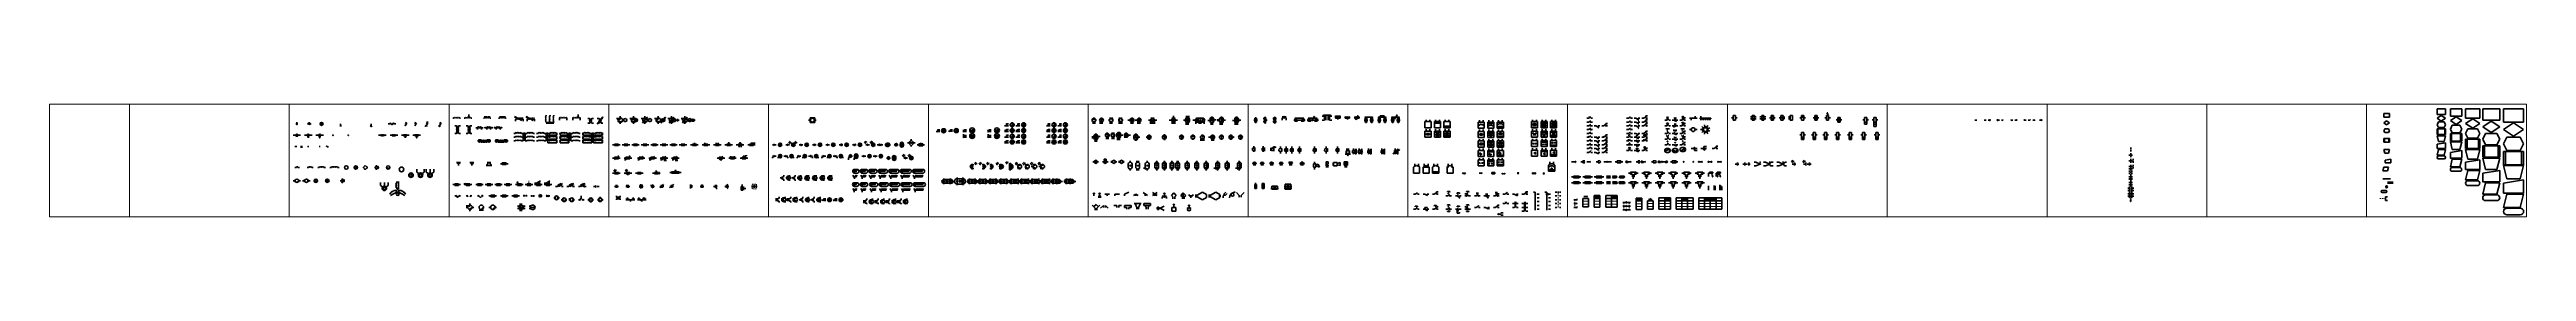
# Model space of a CAD drawing. Header units: millimetres. Extents: x 0 to 6510, y 0 to 297.
import ezdxf

# ---------------------------------------------------------------- set-up
doc = ezdxf.new("R2010")
doc.units = ezdxf.units.MM
for name, pattern in [('K5LT_BASIC', [0]), ('K5LT_DASHED', [6, 4, -2]), ('K5LT_DASHED_REINFORCED', [6, 4, -2]), ('K5LT_REINFORCED', [0]), ('K5LT_THIN', [0])]:
    doc.linetypes.add(name, pattern=pattern)
doc.styles.add('KTEXTSTYLE', font='GOST_AU.SHX', dxfattribs={"width": 0.96, "height": 5})

# ---------------------------------------------------------------- blocks, each defined once
blk = doc.blocks.new('U0')
at = {"color": 150, "linetype": 'K5LT_BASIC', "lineweight": 60, "true_color": 0x0080ff}
for p, q in [((6275, 285), (6297.5, 285)), ((6275, 270), (6275, 285)), ((6297.5, 270), (6275, 270)), ((6297.5, 285), (6297.5, 270))]:
    blk.add_line(p, q, dxfattribs=at)
blk = doc.blocks.new('U1')
at = {"color": 150, "linetype": 'K5LT_BASIC', "lineweight": 60, "true_color": 0x0080ff}
for p, q in [((6340, 285), (6310, 285)), ((6310, 285), (6310, 265)), ((6310, 265), (6340, 265)), ((6340, 265), (6340, 285))]:
    blk.add_line(p, q, dxfattribs=at)
blk = doc.blocks.new('U2')
at = {"color": 150, "linetype": 'K5LT_BASIC', "lineweight": 60, "true_color": 0x0080ff}
for p, q in [((6387.5, 285), (6350, 285)), ((6350, 285), (6350, 260)), ((6387.5, 260), (6387.5, 285)), ((6350, 260), (6387.5, 260))]:
    blk.add_line(p, q, dxfattribs=at)
blk = doc.blocks.new('U3')
at = {"color": 150, "linetype": 'K5LT_BASIC', "lineweight": 60, "true_color": 0x0080ff}
for p, q in [((6440, 285), (6395, 285)), ((6395, 285), (6395, 255)), ((6440, 255), (6440, 285)), ((6395, 255), (6440, 255))]:
    blk.add_line(p, q, dxfattribs=at)
blk = doc.blocks.new('U4')
at = {"color": 150, "linetype": 'K5LT_BASIC', "lineweight": 60, "true_color": 0x0080ff}
for p, q in [((6502.5, 285), (6450, 285)), ((6450, 285), (6450, 250)), ((6502.5, 250), (6502.5, 285)), ((6450, 250), (6502.5, 250))]:
    blk.add_line(p, q, dxfattribs=at)
blk = doc.blocks.new('U5')
at = {"color": 150, "linetype": 'K5LT_BASIC', "lineweight": 60, "true_color": 0x0080ff}
for p, q in [((6150.1, 272.4), (6135.1, 272.4)), ((6135.1, 272.4), (6135.1, 262.4)), ((6135.1, 262.4), (6150.1, 262.4)), ((6150.1, 262.4), (6150.1, 272.4))]:
    blk.add_line(p, q, dxfattribs=at)
blk = doc.blocks.new('U6')
at = {"color": 150, "linetype": 'K5LT_BASIC', "lineweight": 60, "true_color": 0x0080ff}
for p, q in [((647.5, 245), (652.5, 245)), ((651.5, 244), (648.5, 244)), ((649.5, 243), (650.5, 243)), ((650, 245), (650, 250))]:
    blk.add_line(p, q, dxfattribs=at)
blk = doc.blocks.new('U7')
at = {"color": 150, "linetype": 'K5LT_BASIC', "lineweight": 60, "true_color": 0x0080ff}
for p, q in [((712.5, 245), (717.5, 245)), ((716.5, 244), (713.5, 244)), ((714.5, 243), (715.5, 243)), ((715, 245), (715, 250))]:
    blk.add_line(p, q, dxfattribs=at)
blk.add_circle((715, 245), 4, dxfattribs=at)
blk = doc.blocks.new('U8')
at = {"color": 150, "linetype": 'K5LT_BASIC', "lineweight": 60, "true_color": 0x0080ff}
for p, q in [((680, 245), (685, 245)), ((684, 244), (681, 244)), ((682, 243), (683, 243)), ((682.5, 245), (682.5, 250))]:
    blk.add_line(p, q, dxfattribs=at)
blk.add_arc((682.5, 243), 4, 0, 180, dxfattribs=at)
blk = doc.blocks.new('U9')
at = {"color": 150, "linetype": 'K5LT_BASIC', "lineweight": 60, "true_color": 0x0080ff}
for p, q in [((763, 240), (767, 240)), ((765, 240), (765, 245))]:
    blk.add_line(p, q, dxfattribs=at)
blk = doc.blocks.new('U10')
at = {"color": 150, "linetype": 'K5LT_BASIC', "lineweight": 60, "true_color": 0x0080ff}
for p, q in [((845, 237), (843, 240)), ((843, 240), (847, 240)), ((845, 240), (845, 245)), ((847, 240), (845, 237))]:
    blk.add_line(p, q, dxfattribs=at)
blk.add_circle((845, 239), 1, dxfattribs=at)
blk = doc.blocks.new('U11')
at = {"color": 150, "linetype": 'K5LT_BASIC', "lineweight": 60, "true_color": 0x0080ff}
for p, q in [((890, 245), (894, 245)), ((906, 245), (910, 245))]:
    blk.add_line(p, q, dxfattribs=at)
for centre, start, end in [((896, 245), 0, 180), ((900, 245), 180, 0), ((904, 245), 0, 180)]:
    blk.add_arc(centre, 2, start, end, dxfattribs=at)
blk = doc.blocks.new('U12')
at = {"color": 150, "linetype": 'K5LT_BASIC', "lineweight": 60, "true_color": 0x0080ff}
for p, q in [((939.5, 247), (935, 240)), ((935, 240), (935.8, 243)), ((935, 240), (937.4, 242.1)), ((938, 250), (935.5, 245)), ((935.5, 245), (939.5, 247))]:
    blk.add_line(p, q, dxfattribs=at)
blk = doc.blocks.new('U13')
at = {"color": 150, "linetype": 'K5LT_BASIC', "lineweight": 60, "true_color": 0x0080ff}
for p, q in [((988, 240), (986.5, 238.5)), ((988, 240), (992, 240)), ((990, 240), (988.5, 238.5)), ((994.5, 247), (990, 240)), ((990, 240), (990.8, 243)), ((990, 240), (992.4, 242.1)), ((993, 250), (990.5, 245)), ((990.5, 250), (995.5, 250)), ((990.5, 245), (994.5, 247)), ((992, 240), (990.5, 238.5))]:
    blk.add_line(p, q, dxfattribs=at)
blk = doc.blocks.new('U14')
at = {"color": 150, "linetype": 'K5LT_BASIC', "lineweight": 60, "true_color": 0x0080ff}
for p, q in [((1022.5, 240), (1027.5, 240)), ((1023.5, 239), (1026.5, 239)), ((1024.5, 238), (1025.5, 238)), ((1029.5, 247), (1025, 240)), ((1025, 240), (1025.8, 243)), ((1025, 240), (1027.4, 242.1)), ((1028, 250), (1025.5, 245)), ((1025.5, 245), (1029.5, 247))]:
    blk.add_line(p, q, dxfattribs=at)
blk = doc.blocks.new('U15')
at = {"color": 150, "linetype": 'K5LT_BASIC', "lineweight": 60, "true_color": 0x0080ff}
blk.add_line((647.25, 212.5), (652.75, 212.5), dxfattribs=at)
blk.add_circle((650, 215), 2.5, dxfattribs=at)
blk = doc.blocks.new('U16')
at = {"color": 150, "linetype": 'K5LT_BASIC', "lineweight": 60, "true_color": 0x0080ff}
for p, q in [((677.25, 212.5), (682.75, 212.5)), ((678, 210), (682, 210)), ((680, 210), (680, 212.5))]:
    blk.add_line(p, q, dxfattribs=at)
blk.add_circle((680, 215), 2.5, dxfattribs=at)
blk = doc.blocks.new('U17')
at = {"color": 150, "linetype": 'K5LT_BASIC', "lineweight": 60, "true_color": 0x0080ff}
for p, q in [((707.25, 212.5), (712.75, 212.5)), ((707.5, 210), (712.5, 210)), ((711.5, 209), (708.5, 209)), ((709.5, 208), (710.5, 208)), ((710, 210), (710, 212.5))]:
    blk.add_line(p, q, dxfattribs=at)
blk.add_circle((710, 215), 2.5, dxfattribs=at)
blk = doc.blocks.new('U18')
at = {"true_color": 0x0000ff}
blk.add_hatch(color=5, dxfattribs=at).paths.add_polyline_path([(745.8, 215), (745.5, 215.5), (745, 215.8), (744.5, 215.5), (744.2, 215), (744.5, 214.5), (745, 214.2), (745.5, 214.5)])
at = {"color": 150, "linetype": 'K5LT_BASIC', "lineweight": 60, "true_color": 0x0080ff}
blk.add_circle((745, 215), 0.75, dxfattribs=at)
blk = doc.blocks.new('U19')
at = {"color": 150, "linetype": 'K5LT_BASIC', "lineweight": 60, "true_color": 0x0080ff}
blk.add_circle((785, 215), 0.75, dxfattribs=at)
blk = doc.blocks.new('U20')
at = {"color": 150, "linetype": 'K5LT_BASIC', "lineweight": 60, "true_color": 0x0080ff}
for p, q in [((870.5, 216.4), (872.5, 216.4)), ((870.5, 213.4), (872.5, 213.4)), ((874, 216.4), (876, 216.4)), ((874, 213.4), (876, 213.4)), ((877.5, 216.4), (879.5, 216.4)), ((877.5, 213.4), (879.5, 213.4))]:
    blk.add_line(p, q, dxfattribs=at)
blk = doc.blocks.new('U21')
at = {"true_color": 0x0000ff}
blk.add_hatch(color=5, dxfattribs=at).paths.add_polyline_path([(905.8, 213.4), (905.5, 214), (905, 214.2), (904.5, 214), (904.2, 213.4), (904.5, 212.9), (905, 212.7), (905.5, 212.9)])
at = {"color": 150, "linetype": 'K5LT_BASIC', "lineweight": 60, "true_color": 0x0080ff}
for p, q in [((900.5, 216.4), (902.5, 216.4)), ((900.5, 213.4), (902.5, 213.4)), ((904, 216.4), (906, 216.4)), ((904, 213.4), (906, 213.4)), ((907.5, 216.4), (909.5, 216.4)), ((907.5, 213.4), (909.5, 213.4))]:
    blk.add_line(p, q, dxfattribs=at)
blk.add_circle((905, 213.4), 0.75, dxfattribs=at)
blk = doc.blocks.new('U22')
at = {"true_color": 0x0000ff}
blk.add_hatch(color=5, dxfattribs=at).paths.add_polyline_path([(935.8, 213.4), (935.5, 214), (935, 214.2), (934.5, 214), (934.2, 213.4), (934.5, 212.9), (935, 212.7), (935.5, 212.9)])
at = {"color": 150, "linetype": 'K5LT_BASIC', "lineweight": 60, "true_color": 0x0080ff}
for p, q in [((930.5, 216.4), (932.5, 216.4)), ((930.5, 213.4), (932.5, 213.4)), ((933, 209.9), (937, 209.9)), ((934, 216.4), (936, 216.4)), ((934, 213.4), (936, 213.4)), ((935, 209.9), (935, 213.4)), ((937.5, 216.4), (939.5, 216.4)), ((937.5, 213.4), (939.5, 213.4))]:
    blk.add_line(p, q, dxfattribs=at)
blk.add_circle((935, 213.4), 0.75, dxfattribs=at)
blk = doc.blocks.new('U23')
at = {"true_color": 0x0000ff}
blk.add_hatch(color=5, dxfattribs=at).paths.add_polyline_path([(965.8, 213.4), (965.5, 214), (965, 214.2), (964.5, 214), (964.2, 213.4), (964.5, 212.9), (965, 212.7), (965.5, 212.9)])
at = {"color": 150, "linetype": 'K5LT_BASIC', "lineweight": 60, "true_color": 0x0080ff}
for p, q in [((960.5, 216.4), (962.5, 216.4)), ((960.5, 213.4), (962.5, 213.4)), ((962.5, 209.9), (967.5, 209.9)), ((966.5, 208.9), (963.5, 208.9)), ((964, 216.4), (966, 216.4)), ((964, 213.4), (966, 213.4)), ((964.5, 207.9), (965.5, 207.9)), ((965, 209.9), (965, 213.4)), ((967.5, 216.4), (969.5, 216.4)), ((967.5, 213.4), (969.5, 213.4))]:
    blk.add_line(p, q, dxfattribs=at)
blk.add_circle((965, 213.4), 0.75, dxfattribs=at)
blk = doc.blocks.new('U25')
at = {"color": 150, "linetype": 'K5LT_BASIC', "lineweight": 60, "true_color": 0x0080ff}
for p, q in [((660, 185), (665, 185)), ((660, 184), (661, 184)), ((662, 184), (663, 184)), ((664, 184), (665, 184))]:
    blk.add_line(p, q, dxfattribs=at)
blk = doc.blocks.new('U26')
at = {"color": 150, "linetype": 'K5LT_BASIC', "lineweight": 60, "true_color": 0x0080ff}
for centre, start, end in [((728.75, 185), 0, 180), ((731.25, 185), 180, 0)]:
    blk.add_arc(centre, 1.25, start, end, dxfattribs=at)
blk = doc.blocks.new('U27')
at = {"color": 150, "linetype": 'K5LT_BASIC', "lineweight": 60, "true_color": 0x0080ff}
for p, q in [((679, 185), (681, 185)), ((680, 186), (680, 184))]:
    blk.add_line(p, q, dxfattribs=at)
blk = doc.blocks.new('U28')
at = {"color": 150, "linetype": 'K5LT_BASIC', "lineweight": 60, "true_color": 0x0080ff}
blk.add_line((709, 185), (711, 185), dxfattribs=at)
blk = doc.blocks.new('U29')
at = {"color": 150, "linetype": 'K5LT_BASIC', "lineweight": 60, "true_color": 0x0080ff}
for p, q in [((1062, 260), (1060, 260)), ((1078, 260), (1080, 260))]:
    blk.add_line(p, q, dxfattribs=at)
for centre in [(1064, 260), (1068, 260), (1072, 260), (1076, 260)]:
    blk.add_arc(centre, 2, 0, 180, dxfattribs=at)
blk = doc.blocks.new('U30')
at = {"color": 150, "linetype": 'K5LT_BASIC', "lineweight": 60, "true_color": 0x0080ff}
for p, q in [((1102, 262), (1101.2, 265)), ((1102, 262), (1102, 270)), ((1102, 262), (1102.8, 265)), ((1092, 260), (1090, 260)), ((1108, 260), (1110, 260))]:
    blk.add_line(p, q, dxfattribs=at)
for centre in [(1094, 260), (1098, 260), (1102, 260), (1106, 260)]:
    blk.add_arc(centre, 2, 0, 180, dxfattribs=at)
blk = doc.blocks.new('U31')
at = {"color": 150, "linetype": 'K5LT_BASIC', "lineweight": 60, "true_color": 0x0080ff}
for p, q in [((1099, 240), (1095, 240)), ((1099, 220), (1095, 220)), ((1102.5, 239.25), (1102.5, 236.75)), ((1102.5, 235.25), (1102.5, 232.75)), ((1102.5, 231.25), (1102.5, 228.75)), ((1102.5, 227.25), (1102.5, 224.75)), ((1102.5, 223.25), (1102.5, 220.75)), ((1110, 240), (1106, 240)), ((1106, 220), (1110, 220))]:
    blk.add_line(p, q, dxfattribs=at)
for centre, start, end in [((1099, 238), 270, 90), ((1099, 234), 270, 90), ((1099, 230), 270, 90), ((1099, 226), 270, 90), ((1099, 222), 270, 90), ((1106, 238), 90, 270), ((1106, 234), 90, 270), ((1106, 230), 90, 270), ((1106, 226), 90, 270), ((1106, 222), 90, 270)]:
    blk.add_arc(centre, 2, start, end, dxfattribs=at)
blk = doc.blocks.new('U32')
at = {"color": 150, "linetype": 'K5LT_BASIC', "lineweight": 60, "true_color": 0x0080ff}
for p, q in [((1069, 240), (1065, 240)), ((1069, 220), (1065, 220)), ((1072.5, 220), (1072.5, 240)), ((1080, 240), (1076, 240)), ((1076, 220), (1080, 220))]:
    blk.add_line(p, q, dxfattribs=at)
for centre, start, end in [((1069, 238), 270, 90), ((1069, 234), 270, 90), ((1069, 230), 270, 90), ((1069, 226), 270, 90), ((1069, 222), 270, 90), ((1076, 238), 90, 270), ((1076, 234), 90, 270), ((1076, 230), 90, 270), ((1076, 226), 90, 270), ((1076, 222), 90, 270)]:
    blk.add_arc(centre, 2, start, end, dxfattribs=at)
blk = doc.blocks.new('U33')
at = {"true_color": 0x0000ff}
blk.add_hatch(color=5, dxfattribs=at).paths.add_polyline_path([(1316.3, 248.3), (1316.1, 248.8), (1315.6, 249), (1315.1, 248.8), (1314.8, 248.3), (1315.1, 247.8), (1315.6, 247.5), (1316.1, 247.8)])
at = {"color": 150, "linetype": 'K5LT_BASIC', "lineweight": 60, "true_color": 0x0080ff}
for p, q in [((1305.6, 268.3), (1305.6, 266.3)), ((1315.6, 268.3), (1315.6, 266.3)), ((1325.6, 268.3), (1325.6, 266.3)), ((1305.6, 250.3), (1305.6, 248.3)), ((1305.6, 248.3), (1325.6, 248.3)), ((1305.6, 246.8), (1325.6, 246.8)), ((1315.6, 250.3), (1315.6, 248.3)), ((1325.6, 250.3), (1325.6, 248.3))]:
    blk.add_line(p, q, dxfattribs=at)
blk.add_circle((1315.6, 248.3), 0.75, dxfattribs=at)
for centre in [(1305.6, 264.3), (1305.6, 260.3), (1315.6, 264.3), (1315.6, 260.3), (1325.6, 264.3), (1325.6, 260.3), (1305.6, 256.3), (1305.6, 252.3), (1315.6, 256.3), (1315.6, 252.3), (1325.6, 256.3), (1325.6, 252.3)]:
    blk.add_arc(centre, 2, 90, 270, dxfattribs=at)
blk = doc.blocks.new('U34')
at = {"color": 150, "linetype": 'K5LT_BASIC', "lineweight": 60, "true_color": 0x0080ff}
for p, q in [((1340, 260), (1340, 255)), ((1360, 255), (1360, 260))]:
    blk.add_line(p, q, dxfattribs=at)
for centre in [(1342, 260), (1346, 260), (1350, 260), (1354, 260), (1358, 260)]:
    blk.add_arc(centre, 2, 0, 180, dxfattribs=at)
blk = doc.blocks.new('U35')
at = {"color": 150, "linetype": 'K5LT_BASIC', "lineweight": 60, "true_color": 0x0080ff}
for p, q in [((1388.2, 265), (1389, 262)), ((1389, 270), (1389, 262)), ((1389, 262), (1389.8, 265)), ((1375, 260), (1375, 255)), ((1395, 255), (1395, 260))]:
    blk.add_line(p, q, dxfattribs=at)
for centre in [(1377, 260), (1381, 260), (1385, 260), (1389, 260), (1393, 260)]:
    blk.add_arc(centre, 2, 0, 180, dxfattribs=at)
blk = doc.blocks.new('U36')
at = {"color": 150, "linetype": 'K5LT_BASIC', "lineweight": 60, "true_color": 0x0080ff}
for p, q in [((1418.6, 259.3), (1414.6, 259.3)), ((1418.6, 247.3), (1414.6, 247.3)), ((1429.6, 259.3), (1425.6, 259.3)), ((1425.6, 247.3), (1429.6, 247.3))]:
    blk.add_line(p, q, dxfattribs=at)
for centre, start, end in [((1418.6, 257.3), 270, 90), ((1418.6, 253.3), 270, 90), ((1418.6, 249.3), 270, 90), ((1425.6, 257.3), 90, 270), ((1425.6, 253.3), 90, 270), ((1425.6, 249.3), 90, 270)]:
    blk.add_arc(centre, 2, start, end, dxfattribs=at)
blk = doc.blocks.new('U37')
at = {"color": 150, "linetype": 'K5LT_BASIC', "lineweight": 60, "true_color": 0x0080ff}
for p, q in [((1439.6, 244.3), (1454.6, 263.3)), ((1454.6, 263.3), (1452.1, 261.4)), ((1454.6, 263.3), (1453.4, 260.4)), ((1443.6, 259.3), (1439.6, 259.3)), ((1443.6, 247.3), (1439.6, 247.3)), ((1454.6, 259.3), (1450.6, 259.3)), ((1450.6, 247.3), (1454.6, 247.3))]:
    blk.add_line(p, q, dxfattribs=at)
for centre, start, end in [((1443.6, 257.3), 270, 90), ((1443.6, 253.3), 270, 90), ((1443.6, 249.3), 270, 90), ((1450.6, 257.3), 90, 270), ((1450.6, 253.3), 90, 270), ((1450.6, 249.3), 90, 270)]:
    blk.add_arc(centre, 2, start, end, dxfattribs=at)
blk = doc.blocks.new('U38')
at = {"true_color": 0x0000ff}
for points in [[(1245.8, 210), (1245.5, 210.5), (1245, 210.8), (1244.5, 210.5), (1244.2, 210), (1244.5, 209.5), (1245, 209.2), (1245.5, 209.5)], [(1250.8, 210), (1250.5, 210.5), (1250, 210.8), (1249.5, 210.5), (1249.2, 210), (1249.5, 209.5), (1250, 209.2), (1250.5, 209.5)]]:
    blk.add_hatch(color=5, dxfattribs=at).paths.add_polyline_path(points)
at = {"color": 150, "linetype": 'K5LT_BASIC', "lineweight": 60, "true_color": 0x0080ff}
for p, q in [((1220, 220), (1224, 220)), ((1220, 210), (1224, 210)), ((1220, 200), (1224, 200)), ((1240, 220), (1245, 220)), ((1240, 210), (1245, 210)), ((1240, 200), (1245, 200)), ((1245, 220), (1245, 200)), ((1247.5, 222), (1247.5, 200)), ((1250, 220), (1255, 220)), ((1250, 220), (1250, 200)), ((1250, 210), (1255, 210)), ((1250, 200), (1255, 200)), ((1271, 220), (1275, 220)), ((1271, 210), (1275, 210)), ((1271, 200), (1275, 200))]:
    blk.add_line(p, q, dxfattribs=at)
for centre in [(1245, 210), (1250, 210)]:
    blk.add_circle(centre, 0.75, dxfattribs=at)
for centre in [(1226, 220), (1226, 210), (1226, 200), (1230, 220), (1230, 210), (1230, 200), (1234, 220), (1234, 210), (1234, 200), (1238, 220), (1238, 210), (1238, 200), (1257, 220), (1257, 210), (1257, 200), (1261, 220), (1261, 210), (1261, 200), (1265, 220), (1265, 210), (1265, 200), (1269, 220), (1269, 210), (1269, 200)]:
    blk.add_arc(centre, 2, 0, 180, dxfattribs=at)
blk = doc.blocks.new('U39')
at = {"true_color": 0x0000ff}
for points in [[(1305.8, 210), (1305.5, 210.5), (1305, 210.8), (1304.5, 210.5), (1304.2, 210), (1304.5, 209.5), (1305, 209.2), (1305.5, 209.5)], [(1333.8, 220), (1333.5, 220.5), (1333, 220.8), (1332.5, 220.5), (1332.2, 220), (1332.5, 219.5), (1333, 219.2), (1333.5, 219.5)], [(1333.8, 210), (1333.5, 210.5), (1333, 210.8), (1332.5, 210.5), (1332.2, 210), (1332.5, 209.5), (1333, 209.2), (1333.5, 209.5)], [(1333.8, 200), (1333.5, 200.5), (1333, 200.8), (1332.5, 200.5), (1332.2, 200), (1332.5, 199.5), (1333, 199.2), (1333.5, 199.5)]]:
    blk.add_hatch(color=5, dxfattribs=at).paths.add_polyline_path(points)
at = {"color": 150, "linetype": 'K5LT_BASIC', "lineweight": 60, "true_color": 0x0080ff}
for p, q in [((1280, 220), (1284, 220)), ((1280, 210), (1284, 210)), ((1280, 200), (1284, 200)), ((1300, 220), (1305, 220)), ((1300, 210), (1305, 210)), ((1300, 200), (1305, 200)), ((1305, 220), (1305, 200)), ((1307.5, 222), (1307.5, 200)), ((1310, 220), (1315, 220)), ((1310, 220), (1310, 195)), ((1313, 210), (1313, 215)), ((1313, 215), (1333, 215)), ((1315, 210), (1313, 210)), ((1313, 200), (1313, 205)), ((1313, 205), (1333, 205)), ((1315, 200), (1313, 200)), ((1331, 220), (1335, 220)), ((1331, 210), (1335, 210)), ((1331, 200), (1335, 200)), ((1333, 220), (1333, 215)), ((1333, 210), (1333, 205)), ((1333, 200), (1333, 195)), ((1333, 195), (1310, 195))]:
    blk.add_line(p, q, dxfattribs=at)
for centre in [(1305, 210), (1333, 220), (1333, 210), (1333, 200)]:
    blk.add_circle(centre, 0.75, dxfattribs=at)
for centre in [(1286, 220), (1286, 210), (1286, 200), (1290, 220), (1290, 210), (1290, 200), (1294, 220), (1294, 210), (1294, 200), (1298, 220), (1298, 210), (1298, 200), (1317, 220), (1317, 210), (1317, 200), (1321, 220), (1321, 210), (1321, 200), (1325, 220), (1325, 210), (1325, 200), (1329, 220), (1329, 210), (1329, 200)]:
    blk.add_arc(centre, 2, 0, 180, dxfattribs=at)
blk = doc.blocks.new('U40')
at = {"true_color": 0x0000ff}
for points in [[(1342.8, 220), (1342.5, 220.5), (1342, 220.8), (1341.5, 220.5), (1341.2, 220), (1341.5, 219.5), (1342, 219.2), (1342.5, 219.5)], [(1342.8, 210), (1342.5, 210.5), (1342, 210.8), (1341.5, 210.5), (1341.2, 210), (1341.5, 209.5), (1342, 209.2), (1342.5, 209.5)], [(1342.8, 200), (1342.5, 200.5), (1342, 200.8), (1341.5, 200.5), (1341.2, 200), (1341.5, 199.5), (1342, 199.2), (1342.5, 199.5)], [(1370.8, 210), (1370.5, 210.5), (1370, 210.8), (1369.5, 210.5), (1369.2, 210), (1369.5, 209.5), (1370, 209.2), (1370.5, 209.5)]]:
    blk.add_hatch(color=5, dxfattribs=at).paths.add_polyline_path(points)
at = {"color": 150, "linetype": 'K5LT_BASIC', "lineweight": 60, "true_color": 0x0080ff}
for p, q in [((1340, 220), (1344, 220)), ((1340, 210), (1344, 210)), ((1340, 200), (1344, 200)), ((1342, 220), (1342, 215)), ((1362, 215), (1342, 215)), ((1342, 210), (1342, 205)), ((1362, 205), (1342, 205)), ((1342, 200), (1342, 195)), ((1360, 220), (1365, 220)), ((1360, 210), (1362, 210)), ((1360, 200), (1362, 200)), ((1362, 210), (1362, 215)), ((1362, 200), (1362, 205)), ((1365, 220), (1365, 195)), ((1367.5, 222), (1367.5, 200)), ((1370, 220), (1375, 220)), ((1370, 220), (1370, 200)), ((1370, 210), (1375, 210)), ((1370, 200), (1375, 200)), ((1391, 220), (1395, 220)), ((1391, 210), (1395, 210)), ((1391, 200), (1395, 200)), ((1342, 195), (1365, 195))]:
    blk.add_line(p, q, dxfattribs=at)
for centre in [(1342, 220), (1342, 210), (1342, 200), (1370, 210)]:
    blk.add_circle(centre, 0.75, dxfattribs=at)
for centre in [(1346, 220), (1346, 210), (1346, 200), (1350, 220), (1350, 210), (1350, 200), (1354, 220), (1354, 210), (1354, 200), (1358, 220), (1358, 210), (1358, 200), (1377, 220), (1377, 210), (1377, 200), (1381, 220), (1381, 210), (1381, 200), (1385, 220), (1385, 210), (1385, 200), (1389, 220), (1389, 210), (1389, 200)]:
    blk.add_arc(centre, 2, 0, 180, dxfattribs=at)
blk = doc.blocks.new('U41')
at = {"true_color": 0x0000ff}
for points in [[(1402.8, 220), (1402.5, 220.5), (1402, 220.8), (1401.5, 220.5), (1401.2, 220), (1401.5, 219.5), (1402, 219.2), (1402.5, 219.5)], [(1402.8, 210), (1402.5, 210.5), (1402, 210.8), (1401.5, 210.5), (1401.2, 210), (1401.5, 209.5), (1402, 209.2), (1402.5, 209.5)], [(1402.8, 200), (1402.5, 200.5), (1402, 200.8), (1401.5, 200.5), (1401.2, 200), (1401.5, 199.5), (1402, 199.2), (1402.5, 199.5)], [(1453.8, 220), (1453.5, 220.5), (1453, 220.8), (1452.5, 220.5), (1452.2, 220), (1452.5, 219.5), (1453, 219.2), (1453.5, 219.5)], [(1453.8, 210), (1453.5, 210.5), (1453, 210.8), (1452.5, 210.5), (1452.2, 210), (1452.5, 209.5), (1453, 209.2), (1453.5, 209.5)], [(1453.8, 200), (1453.5, 200.5), (1453, 200.8), (1452.5, 200.5), (1452.2, 200), (1452.5, 199.5), (1453, 199.2), (1453.5, 199.5)]]:
    blk.add_hatch(color=5, dxfattribs=at).paths.add_polyline_path(points)
at = {"color": 150, "linetype": 'K5LT_BASIC', "lineweight": 60, "true_color": 0x0080ff}
for p, q in [((1400, 220), (1404, 220)), ((1400, 210), (1404, 210)), ((1400, 200), (1404, 200)), ((1402, 220), (1402, 215)), ((1422, 215), (1402, 215)), ((1402, 210), (1402, 205)), ((1422, 205), (1402, 205)), ((1402, 200), (1402, 195)), ((1420, 220), (1425, 220)), ((1420, 210), (1422, 210)), ((1420, 200), (1422, 200)), ((1422, 210), (1422, 215)), ((1422, 200), (1422, 205)), ((1425, 220), (1425, 195)), ((1427.5, 222), (1427.5, 200)), ((1430, 220), (1435, 220)), ((1430, 220), (1430, 195)), ((1433, 210), (1433, 215)), ((1433, 215), (1453, 215)), ((1435, 210), (1433, 210)), ((1433, 200), (1433, 205)), ((1433, 205), (1453, 205)), ((1435, 200), (1433, 200)), ((1451, 220), (1455, 220)), ((1451, 210), (1455, 210)), ((1451, 200), (1455, 200)), ((1453, 220), (1453, 215)), ((1453, 210), (1453, 205)), ((1453, 200), (1453, 195)), ((1402, 195), (1425, 195)), ((1453, 195), (1430, 195))]:
    blk.add_line(p, q, dxfattribs=at)
for centre in [(1402, 220), (1402, 210), (1402, 200), (1453, 220), (1453, 210), (1453, 200)]:
    blk.add_circle(centre, 0.75, dxfattribs=at)
for centre in [(1406, 220), (1406, 210), (1406, 200), (1410, 220), (1410, 210), (1410, 200), (1414, 220), (1414, 210), (1414, 200), (1418, 220), (1418, 210), (1418, 200), (1437, 220), (1437, 210), (1437, 200), (1441, 220), (1441, 210), (1441, 200), (1445, 220), (1445, 210), (1445, 200), (1449, 220), (1449, 210), (1449, 200)]:
    blk.add_arc(centre, 2, 0, 180, dxfattribs=at)
blk = doc.blocks.new('U42')
at = {"color": 150, "linetype": 'K5LT_BASIC', "lineweight": 60, "true_color": 0x0080ff}
for p, q in [((1140, 235), (1120, 235)), ((1125, 235), (1125, 230)), ((1135, 230), (1135, 235))]:
    blk.add_line(p, q, dxfattribs=at)
for centre in [(1127.5, 235), (1132.5, 235)]:
    blk.add_arc(centre, 2.5, 0, 180, dxfattribs=at)
blk = doc.blocks.new('U43')
at = {"color": 150, "linetype": 'K5LT_BASIC', "lineweight": 60, "true_color": 0x0080ff}
for p, q in [((1162, 235), (1146, 235)), ((1149, 235), (1149, 230)), ((1159, 230), (1159, 235))]:
    blk.add_line(p, q, dxfattribs=at)
for centre in [(1145, 235), (1163, 235)]:
    blk.add_circle(centre, 1, dxfattribs=at)
for centre in [(1151.5, 235), (1156.5, 235)]:
    blk.add_arc(centre, 2.5, 0, 180, dxfattribs=at)
blk = doc.blocks.new('U44')
at = {"true_color": 0x0000ff}
for points in [[(1170, 236), (1169.3, 235.7), (1169, 235), (1169.3, 234.3), (1170, 234), (1170.7, 234.3), (1171, 235), (1170.7, 235.7)], [(1188, 236), (1187.3, 235.7), (1187, 235), (1187.3, 234.3), (1188, 234), (1188.7, 234.3), (1189, 235), (1188.7, 235.7)]]:
    blk.add_hatch(color=5, dxfattribs=at).paths.add_polyline_path(points)
at = {"color": 150, "linetype": 'K5LT_BASIC', "lineweight": 60, "true_color": 0x0080ff}
for p, q in [((1187, 235), (1171, 235)), ((1174, 235), (1174, 230)), ((1184, 230), (1184, 235))]:
    blk.add_line(p, q, dxfattribs=at)
for centre in [(1170, 235), (1188, 235)]:
    blk.add_circle(centre, 1, dxfattribs=at)
for centre in [(1176.5, 235), (1181.5, 235)]:
    blk.add_arc(centre, 2.5, 0, 180, dxfattribs=at)
blk = doc.blocks.new('U45')
at = {"color": 150, "linetype": 'K5LT_BASIC', "lineweight": 60, "true_color": 0x0080ff}
for p, q in [((1223, 261.3), (1225, 265.3)), ((1241, 254.3), (1224, 263.3)), ((1245, 259.8), (1225, 259.8)), ((1225, 256.3), (1225, 252.3)), ((1245, 256.3), (1245, 252.3))]:
    blk.add_line(p, q, dxfattribs=at)
for centre in [(1227, 256.3), (1231, 256.3), (1235, 256.3), (1239, 256.3), (1243, 256.3)]:
    blk.add_arc(centre, 2, 0, 180, dxfattribs=at)
blk = doc.blocks.new('U46')
at = {"color": 150, "linetype": 'K5LT_BASIC', "lineweight": 60, "true_color": 0x0080ff}
for p, q in [((1253, 261.3), (1255, 265.3)), ((1271, 254.3), (1254, 263.3)), ((1255, 256.3), (1255, 252.3)), ((1255.8, 259.8), (1258.2, 259.8)), ((1259.8, 259.8), (1262.2, 259.8)), ((1263.8, 259.8), (1266.2, 259.8)), ((1267.8, 259.8), (1270.2, 259.8)), ((1271.8, 259.8), (1274.2, 259.8)), ((1275, 256.3), (1275, 252.3))]:
    blk.add_line(p, q, dxfattribs=at)
for centre in [(1257, 256.3), (1261, 256.3), (1265, 256.3), (1269, 256.3), (1273, 256.3)]:
    blk.add_arc(centre, 2, 0, 180, dxfattribs=at)
blk = doc.blocks.new('U47')
at = {"color": 150, "linetype": 'K5LT_BASIC', "lineweight": 60, "true_color": 0x0080ff}
for p, q in [((1145.4, 263.4), (1142.2, 263.4)), ((1149.4, 263.4), (1146.9, 263.4)), ((1153.4, 263.4), (1150.9, 263.4)), ((1158.2, 263.4), (1154.9, 263.4)), ((1142.2, 259.9), (1140.2, 259.9)), ((1158.2, 259.9), (1160.2, 259.9))]:
    blk.add_line(p, q, dxfattribs=at)
for centre in [(1144.2, 259.9), (1148.2, 259.9), (1152.2, 259.9), (1156.2, 259.9)]:
    blk.add_arc(centre, 2, 0, 180, dxfattribs=at)
blk = doc.blocks.new('U48')
at = {"color": 150, "linetype": 'K5LT_BASIC', "lineweight": 60, "true_color": 0x0080ff}
for p, q in [((1198.2, 263.4), (1182.2, 263.4)), ((1182.2, 259.9), (1180.2, 259.9)), ((1198.2, 259.9), (1200.2, 259.9))]:
    blk.add_line(p, q, dxfattribs=at)
for centre in [(1184.2, 259.9), (1188.2, 259.9), (1192.2, 259.9), (1196.2, 259.9)]:
    blk.add_arc(centre, 2, 0, 180, dxfattribs=at)
blk = doc.blocks.new('U49')
at = {"color": 150, "linetype": 'K5LT_BASIC', "lineweight": 60, "true_color": 0x0080ff}
for p, q in [((1134, 200), (1125, 200)), ((1134, 203), (1127, 203)), ((1134, 196.5), (1137.25, 196.5)), ((1138.75, 196.5), (1141.25, 196.5)), ((1142.75, 196.5), (1145.25, 196.5)), ((1146.75, 196.5), (1150, 196.5)), ((1158, 203), (1150, 203)), ((1160, 200), (1150, 200))]:
    blk.add_line(p, q, dxfattribs=at)
for centre in [(1130, 200), (1155, 200)]:
    blk.add_circle(centre, 3, dxfattribs=at)
for centre in [(1136, 203), (1136, 200), (1140, 203), (1140, 200), (1144, 203), (1144, 200), (1148, 203), (1148, 200)]:
    blk.add_arc(centre, 2, 180, 0, dxfattribs=at)
blk = doc.blocks.new('U50')
at = {"color": 150, "linetype": 'K5LT_BASIC', "lineweight": 60, "true_color": 0x0080ff}
for p, q in [((1179, 200), (1170, 200)), ((1179, 203), (1172, 203)), ((1195, 196.5), (1179, 196.5)), ((1203, 203), (1195, 203)), ((1205, 200), (1195, 200))]:
    blk.add_line(p, q, dxfattribs=at)
for centre in [(1175, 200), (1200, 200)]:
    blk.add_circle(centre, 3, dxfattribs=at)
for centre in [(1181, 203), (1181, 200), (1185, 203), (1185, 200), (1189, 203), (1189, 200), (1193, 203), (1193, 200)]:
    blk.add_arc(centre, 2, 180, 0, dxfattribs=at)
blk = doc.blocks.new('U51')
at = {"color": 150, "linetype": 'K5LT_BASIC', "lineweight": 60, "true_color": 0x0080ff}
for p, q in [((645, 130), (649, 130)), ((653, 130), (657, 130))]:
    blk.add_line(p, q, dxfattribs=at)
blk.add_arc((651, 130), 2, 0, 180, dxfattribs=at)
blk = doc.blocks.new('U52')
at = {"color": 150, "linetype": 'K5LT_BASIC', "lineweight": 60, "true_color": 0x0080ff}
for p, q in [((681, 130), (677, 130)), ((693, 130), (689, 130))]:
    blk.add_line(p, q, dxfattribs=at)
for centre in [(683, 130), (687, 130)]:
    blk.add_arc(centre, 2, 0, 180, dxfattribs=at)
blk = doc.blocks.new('U53')
at = {"color": 150, "linetype": 'K5LT_BASIC', "lineweight": 60, "true_color": 0x0080ff}
for p, q in [((705, 130), (709, 130)), ((721, 130), (725, 130))]:
    blk.add_line(p, q, dxfattribs=at)
for centre in [(711, 130), (715, 130), (719, 130)]:
    blk.add_arc(centre, 2, 0, 180, dxfattribs=at)
blk = doc.blocks.new('U54')
at = {"color": 150, "linetype": 'K5LT_BASIC', "lineweight": 60, "true_color": 0x0080ff}
for p, q in [((737, 130), (741, 130)), ((757, 130), (761, 130))]:
    blk.add_line(p, q, dxfattribs=at)
for centre in [(743, 130), (747, 130), (751, 130), (755, 130)]:
    blk.add_arc(centre, 2, 0, 180, dxfattribs=at)
blk = doc.blocks.new('U55')
at = {"color": 150, "linetype": 'K5LT_BASIC', "lineweight": 60, "true_color": 0x0080ff}
for radius in [4.5, 3]:
    blk.add_circle((805, 130), radius, dxfattribs=at)
blk = doc.blocks.new('U56')
at = {"color": 150, "linetype": 'K5LT_BASIC', "lineweight": 60, "true_color": 0x0080ff}
blk.add_circle((780, 130), 4.5, dxfattribs=at)
blk = doc.blocks.new('U57')
at = {"color": 150, "linetype": 'K5LT_DASHED_REINFORCED', "lineweight": 60, "true_color": 0x0080ff}
blk.add_circle((830, 130), 4.5, dxfattribs=at)
blk = doc.blocks.new('U58')
at = {"color": 150, "linetype": 'K5LT_DASHED_REINFORCED', "lineweight": 60, "true_color": 0x0080ff}
blk.add_circle((860, 130), 4.5, dxfattribs=at)
at = {"color": 150, "linetype": 'K5LT_BASIC', "lineweight": 60, "true_color": 0x0080ff}
blk.add_circle((860, 130), 3, dxfattribs=at)
blk = doc.blocks.new('U59')
at = {"color": 150, "linetype": 'K5LT_BASIC', "lineweight": 60, "true_color": 0x0080ff}
blk.add_circle((890, 130), 4.5, dxfattribs=at)
blk.add_arc((890, 130), 3, 180, 0, dxfattribs=at)
blk = doc.blocks.new('U60')
at = {"color": 150, "linetype": 'K5LT_BASIC', "lineweight": 60, "true_color": 0x0080ff}
for p, q in [((643.5, 95), (640, 95)), ((645.93, 97), (643.5, 97)), ((643.5, 97), (643.5, 93)), ((643.5, 93), (645.93, 93)), ((654.03, 97), (656.5, 97)), ((656.5, 93), (654.03, 93)), ((656.5, 97), (656.5, 93)), ((660, 95), (656.5, 95))]:
    blk.add_line(p, q, dxfattribs=at)
blk.add_circle((650, 95), 4.5, dxfattribs=at)
blk = doc.blocks.new('U61')
at = {"color": 150, "linetype": 'K5LT_BASIC', "lineweight": 60, "true_color": 0x0080ff}
for p, q in [((667.5, 95), (665, 95)), ((667.5, 93.5), (667.5, 96.5)), ((667.5, 96.5), (670.5, 95)), ((670.5, 95), (667.5, 93.5)), ((679.5, 95), (682.5, 96.5)), ((682.5, 93.5), (679.5, 95)), ((682.5, 96.5), (682.5, 93.5)), ((685, 95), (682.5, 95))]:
    blk.add_line(p, q, dxfattribs=at)
blk.add_circle((675, 95), 4.5, dxfattribs=at)
blk = doc.blocks.new('U65')
at = {"color": 150, "linetype": 'K5LT_BASIC', "lineweight": 60, "true_color": 0x0080ff}
for p, q in [((768.5, 96.5), (767, 96.5)), ((767, 96.5), (767, 93.5)), ((767, 93.5), (773, 93.5)), ((768.5, 95), (768.5, 96.5)), ((771.5, 95), (768.5, 95)), ((773, 96.5), (771.5, 96.5)), ((771.5, 96.5), (771.5, 95)), ((773, 93.5), (773, 96.5))]:
    blk.add_line(p, q, dxfattribs=at)
blk = doc.blocks.new('U64')
at = {"color": 150, "linetype": 'K5LT_DASHED_REINFORCED', "lineweight": 60, "true_color": 0x0080ff}
blk.add_circle((770, 95), 4.5, dxfattribs=at)
blk.add_blockref('U65', (0, 0))
blk = doc.blocks.new('U66')
at = {"color": 150, "linetype": 'K5LT_BASIC', "lineweight": 60, "true_color": 0x0080ff}
for p, q in [((698.27, 96), (700, 95)), ((700, 95), (701.73, 96)), ((700, 93), (700, 95))]:
    blk.add_line(p, q, dxfattribs=at)
blk.add_circle((700, 95), 4.5, dxfattribs=at)
blk = doc.blocks.new('U67')
at = {"color": 150, "linetype": 'K5LT_BASIC', "lineweight": 60, "true_color": 0x0080ff}
for p, q in [((728.27, 94), (730, 97)), ((731.73, 94), (728.27, 94)), ((730, 97), (731.73, 94))]:
    blk.add_line(p, q, dxfattribs=at)
blk.add_circle((730, 95), 4.5, dxfattribs=at)
blk = doc.blocks.new('U69')
at = {"color": 150, "linetype": 'K5LT_BASIC', "lineweight": 60, "true_color": 0x0080ff}
blk.add_circle((925, 125), 6, dxfattribs=at)
blk = doc.blocks.new('U70')
at = {"color": 150, "linetype": 'K5LT_BASIC', "lineweight": 60, "true_color": 0x0080ff}
for p, q in [((990, 118), (990, 125.5)), ((995.34, 113.86), (990, 118)), ((1000, 125.5), (1000, 116)), ((1010, 118), (1004.66, 113.86)), ((1010, 125.5), (1010, 118))]:
    blk.add_line(p, q, dxfattribs=at)
for radius in [6, 3.5]:
    blk.add_circle((1000, 110), radius, dxfattribs=at)
blk = doc.blocks.new('U71')
at = {"color": 150, "linetype": 'K5LT_BASIC', "lineweight": 60, "true_color": 0x0080ff}
for p, q in [((965, 118), (965, 125.5)), ((970.34, 113.86), (965, 118)), ((985, 118), (979.66, 113.86)), ((985, 125.5), (985, 118))]:
    blk.add_line(p, q, dxfattribs=at)
for radius in [6, 3.5]:
    blk.add_circle((975, 110), radius, dxfattribs=at)
blk = doc.blocks.new('U72')
at = {"color": 150, "linetype": 'K5LT_BASIC', "lineweight": 60, "true_color": 0x0080ff}
for radius in [6, 3.5]:
    blk.add_circle((950, 110), radius, dxfattribs=at)
blk = doc.blocks.new('U74')
at = {"true_color": 0x0000ff}
for points in [[(1510.2, 257), (1510, 257.5), (1509.5, 257.8), (1509, 257.5), (1508.8, 257), (1509, 256.5), (1509.5, 256.2), (1510, 256.5)], [(1510.2, 253), (1510, 253.5), (1509.5, 253.8), (1509, 253.5), (1508.8, 253), (1509, 252.5), (1509.5, 252.2), (1510, 252.5)]]:
    blk.add_hatch(color=5, dxfattribs=at).paths.add_polyline_path(points)
at = {"color": 150, "linetype": 'K5LT_BASIC', "lineweight": 60, "true_color": 0x0080ff}
for centre in [(1509.5, 257), (1509.5, 253)]:
    blk.add_circle(centre, 0.75, dxfattribs=at)
blk.add_arc((1513, 255), 4, 210, 150, dxfattribs=at)
blk = doc.blocks.new('U73')
at = {"true_color": 0x0000ff}
blk.add_hatch(color=5, dxfattribs=at).paths.add_polyline_path([(1497.5, 251.2), (1498, 251.5), (1498.2, 252), (1498, 252.5), (1497.5, 252.8), (1497, 252.5), (1496.8, 252), (1497, 251.5)])
at = {"color": 150, "linetype": 'K5LT_BASIC', "lineweight": 60, "true_color": 0x0080ff}
for p, q in [((1500, 265), (1500, 258)), ((1497, 259), (1490, 259)), ((1500, 256), (1497, 259)), ((1500, 258), (1498.5, 260)), ((1500, 252), (1498.5, 250)), ((1500, 258), (1501.5, 260)), ((1500, 252), (1500, 245)), ((1500, 252), (1501.5, 250))]:
    blk.add_line(p, q, dxfattribs=at)
for centre, radius in [((1500, 255), 6), ((1497.5, 252), 0.75)]:
    blk.add_circle(centre, radius, dxfattribs=at)
blk.add_blockref('U74', (0, 0))
blk = doc.blocks.new('U76')
at = {"true_color": 0x0000ff}
for points in [[(1538.2, 257), (1538, 257.5), (1537.5, 257.8), (1537, 257.5), (1536.8, 257), (1537, 256.5), (1537.5, 256.3), (1538, 256.5)], [(1538.2, 253), (1538, 253.5), (1537.5, 253.8), (1537, 253.5), (1536.8, 253), (1537, 252.5), (1537.5, 252.3), (1538, 252.5)]]:
    blk.add_hatch(color=5, dxfattribs=at).paths.add_polyline_path(points)
at = {"color": 150, "linetype": 'K5LT_BASIC', "lineweight": 60, "true_color": 0x0080ff}
for centre in [(1537.5, 257), (1537.5, 253)]:
    blk.add_circle(centre, 0.75, dxfattribs=at)
blk.add_arc((1541, 255), 4, 210, 150, dxfattribs=at)
blk = doc.blocks.new('U75')
at = {"true_color": 0x0000ff}
blk.add_hatch(color=5, dxfattribs=at).paths.add_polyline_path([(1532.5, 251.2), (1533, 251.5), (1533.2, 252), (1533, 252.5), (1532.5, 252.8), (1532, 252.5), (1531.8, 252), (1532, 251.5)])
at = {"color": 150, "linetype": 'K5LT_BASIC', "lineweight": 60, "true_color": 0x0080ff}
for p, q in [((1535, 265), (1535, 258)), ((1532, 259), (1525, 259)), ((1535, 256), (1532, 259)), ((1535, 258), (1533.5, 260)), ((1535, 252), (1533.5, 250)), ((1535, 258), (1536.5, 260)), ((1535, 252), (1535, 245)), ((1535, 252), (1536.5, 250))]:
    blk.add_line(p, q, dxfattribs=at)
for centre, radius in [((1535, 255), 6), ((1532.5, 252), 0.75)]:
    blk.add_circle(centre, radius, dxfattribs=at)
blk.add_blockref('U76', (0, 0))
blk = doc.blocks.new('U78')
at = {"true_color": 0x0000ff}
for points in [[(1575.2, 257), (1575, 257.5), (1574.5, 257.8), (1574, 257.5), (1573.8, 257), (1574, 256.5), (1574.5, 256.3), (1575, 256.5)], [(1575.2, 253), (1575, 253.5), (1574.5, 253.8), (1574, 253.5), (1573.8, 253), (1574, 252.5), (1574.5, 252.3), (1575, 252.5)]]:
    blk.add_hatch(color=5, dxfattribs=at).paths.add_polyline_path(points)
at = {"color": 150, "linetype": 'K5LT_BASIC', "lineweight": 60, "true_color": 0x0080ff}
for centre in [(1574.5, 257), (1574.5, 253)]:
    blk.add_circle(centre, 0.75, dxfattribs=at)
blk.add_arc((1578, 255), 4, 210, 150, dxfattribs=at)
blk = doc.blocks.new('U77')
at = {"true_color": 0x0000ff}
blk.add_hatch(color=5, dxfattribs=at).paths.add_polyline_path([(1561.3, 253), (1561.8, 253.2), (1562.1, 253.8), (1561.8, 254.3), (1561.3, 254.5), (1560.8, 254.3), (1560.6, 253.8), (1560.8, 253.2)])
at = {"color": 150, "linetype": 'K5LT_BASIC', "lineweight": 60, "true_color": 0x0080ff}
for p, q in [((1558.8, 247.2), (1571.2, 262.8)), ((1565, 265), (1565, 258)), ((1571.2, 262.8), (1568.7, 260.9)), ((1571.2, 262.8), (1570, 260)), ((1562, 259), (1555, 259)), ((1563.5, 257.5), (1562, 259)), ((1565, 258), (1563.5, 260)), ((1565, 252), (1563.5, 250)), ((1565, 258), (1566.5, 260)), ((1565, 252), (1565, 245)), ((1565, 252), (1566.5, 250))]:
    blk.add_line(p, q, dxfattribs=at)
for centre, radius in [((1565, 255), 6), ((1561.3, 253.8), 0.75)]:
    blk.add_circle(centre, radius, dxfattribs=at)
blk.add_blockref('U78', (0, 0))
blk = doc.blocks.new('U80')
at = {"true_color": 0x0000ff}
for points in [[(1610.2, 257), (1610, 257.5), (1609.5, 257.8), (1609, 257.5), (1608.8, 257), (1609, 256.5), (1609.5, 256.3), (1610, 256.5)], [(1610.2, 253), (1610, 253.5), (1609.5, 253.8), (1609, 253.5), (1608.8, 253), (1609, 252.5), (1609.5, 252.3), (1610, 252.5)]]:
    blk.add_hatch(color=5, dxfattribs=at).paths.add_polyline_path(points)
at = {"color": 150, "linetype": 'K5LT_BASIC', "lineweight": 60, "true_color": 0x0080ff}
for centre in [(1609.5, 257), (1609.5, 253)]:
    blk.add_circle(centre, 0.75, dxfattribs=at)
blk.add_arc((1613, 255), 4, 210, 150, dxfattribs=at)
blk = doc.blocks.new('U79')
at = {"true_color": 0x0000ff}
blk.add_hatch(color=5, dxfattribs=at).paths.add_polyline_path([(1597.5, 251.2), (1598, 251.5), (1598.2, 252), (1598, 252.5), (1597.5, 252.8), (1597, 252.5), (1596.8, 252), (1597, 251.5)])
at = {"color": 150, "linetype": 'K5LT_BASIC', "lineweight": 60, "true_color": 0x0080ff}
for p, q in [((1600, 265), (1600, 258)), ((1606.8, 247.2), (1619.2, 262.8)), ((1619.2, 262.8), (1616.7, 260.9)), ((1619.2, 262.8), (1618, 260)), ((1597, 259), (1590, 259)), ((1600, 256), (1597, 259)), ((1600, 258), (1598.5, 260)), ((1600, 252), (1598.5, 250)), ((1600, 258), (1601.5, 260)), ((1600, 252), (1600, 245)), ((1600, 252), (1601.5, 250))]:
    blk.add_line(p, q, dxfattribs=at)
for centre, radius in [((1600, 255), 6), ((1597.5, 252), 0.75)]:
    blk.add_circle(centre, radius, dxfattribs=at)
blk.add_blockref('U80', (0, 0))
blk = doc.blocks.new('U82')
at = {"color": 150, "linetype": 'K5LT_BASIC', "lineweight": 60, "true_color": 0x0080ff}
for p, q in [((1650, 257), (1652, 257)), ((1650, 253), (1650, 257)), ((1652, 253), (1650, 253)), ((1652, 257), (1652, 253))]:
    blk.add_line(p, q, dxfattribs=at)
blk = doc.blocks.new('U83')
at = {"true_color": 0x0000ff}
for points in [[(1639.3, 257), (1639, 257.5), (1638.5, 257.8), (1638, 257.5), (1637.8, 257), (1638, 256.5), (1638.5, 256.3), (1639, 256.5)], [(1639.3, 253), (1639, 253.5), (1638.5, 253.8), (1638, 253.5), (1637.8, 253), (1638, 252.5), (1638.5, 252.3), (1639, 252.5)]]:
    blk.add_hatch(color=5, dxfattribs=at).paths.add_polyline_path(points)
at = {"color": 150, "linetype": 'K5LT_BASIC', "lineweight": 60, "true_color": 0x0080ff}
for centre in [(1638.5, 257), (1638.5, 253)]:
    blk.add_circle(centre, 0.75, dxfattribs=at)
blk.add_arc((1642, 255), 4, 210, 150, dxfattribs=at)
blk = doc.blocks.new('U81')
at = {"true_color": 0x0000ff}
blk.add_hatch(color=5, dxfattribs=at).paths.add_polyline_path([(1636.7, 254.2), (1637.3, 254.5), (1637.5, 255), (1637.3, 255.5), (1636.7, 255.8), (1636.2, 255.5), (1636, 255), (1636.2, 254.5)])
at = {"color": 150, "linetype": 'K5LT_BASIC', "lineweight": 60, "true_color": 0x0080ff}
for p, q in [((1628.8, 247.2), (1641.2, 262.8)), ((1635, 265), (1635, 258)), ((1641.2, 262.8), (1638.7, 260.9)), ((1641.2, 262.8), (1640, 260)), ((1632, 259), (1625, 259)), ((1633.5, 257.5), (1632, 259)), ((1635, 258), (1633.5, 260)), ((1635, 252), (1633.5, 250)), ((1635, 258), (1636.5, 260)), ((1635, 252), (1635, 245)), ((1635, 252), (1636.5, 250)), ((1647.5, 255), (1654.5, 255))]:
    blk.add_line(p, q, dxfattribs=at)
for centre, radius in [((1635, 255), 6), ((1636.7, 255), 0.75), ((1646.8, 255), 0.75)]:
    blk.add_circle(centre, radius, dxfattribs=at)
for name in ['U83', 'U82']:
    blk.add_blockref(name, (0, 0))
blk = doc.blocks.new('U85')
at = {"true_color": 0x0000ff}
for points in [[(1680.2, 257), (1680, 257.5), (1679.5, 257.8), (1679, 257.5), (1678.8, 257), (1679, 256.5), (1679.5, 256.3), (1680, 256.5)], [(1680.2, 253), (1680, 253.5), (1679.5, 253.8), (1679, 253.5), (1678.8, 253), (1679, 252.5), (1679.5, 252.3), (1680, 252.5)], [(1684.5, 253), (1684.3, 253.5), (1683.8, 253.8), (1683.2, 253.5), (1683, 253), (1683.2, 252.5), (1683.8, 252.3), (1684.3, 252.5)]]:
    blk.add_hatch(color=5, dxfattribs=at).paths.add_polyline_path(points)
at = {"color": 150, "linetype": 'K5LT_BASIC', "lineweight": 60, "true_color": 0x0080ff}
for centre in [(1679.5, 257), (1679.5, 253), (1683.8, 253)]:
    blk.add_circle(centre, 0.75, dxfattribs=at)
blk.add_arc((1683, 255), 4, 210, 150, dxfattribs=at)
blk = doc.blocks.new('U86')
at = {"color": 150, "linetype": 'K5LT_BASIC', "lineweight": 60, "true_color": 0x0080ff}
blk.add_line((1689.1, 252.5), (1694.6, 252.5), dxfattribs=at)
blk.add_circle((1691.9, 255), 2.5, dxfattribs=at)
blk = doc.blocks.new('U84')
at = {"true_color": 0x0000ff}
blk.add_hatch(color=5, dxfattribs=at).paths.add_polyline_path([(1666.3, 253), (1666.8, 253.2), (1667.1, 253.8), (1666.8, 254.3), (1666.3, 254.5), (1665.8, 254.3), (1665.6, 253.8), (1665.8, 253.2)])
at = {"color": 150, "linetype": 'K5LT_BASIC', "lineweight": 60, "true_color": 0x0080ff}
for p, q in [((1663.8, 247.2), (1676.2, 262.8)), ((1670, 265), (1670, 258)), ((1676.2, 262.8), (1673.7, 260.9)), ((1676.2, 262.8), (1675, 260)), ((1667, 259), (1660, 259)), ((1668.5, 257.5), (1667, 259)), ((1670, 258), (1668.5, 260)), ((1670, 252), (1668.5, 250)), ((1670, 258), (1671.5, 260)), ((1670, 252), (1670, 245)), ((1670, 252), (1671.5, 250)), ((1683.8, 255), (1697, 255))]:
    blk.add_line(p, q, dxfattribs=at)
for centre, radius in [((1670, 255), 6), ((1666.3, 253.8), 0.75)]:
    blk.add_circle(centre, radius, dxfattribs=at)
blk.add_arc((1683.8, 254), 1, 90, 225.95137, dxfattribs=at)
for name in ['U85', 'U86']:
    blk.add_blockref(name, (0, 0))
blk = doc.blocks.new('U90')
at = {"color": 150, "linetype": 'K5LT_BASIC', "lineweight": 60, "true_color": 0x0080ff}
for p, q in [((1999, 261), (2011, 261)), ((1999, 249), (1999, 261)), ((2011, 261), (2011, 249)), ((1999, 255), (1995, 255)), ((2011, 249), (1999, 249)), ((2015, 255), (2011, 255))]:
    blk.add_line(p, q, dxfattribs=at)
blk.add_circle((2005, 255), 5, dxfattribs=at)
blk = doc.blocks.new('U91')
at = {"color": 150, "linetype": 'K5LT_BASIC', "lineweight": 60, "true_color": 0x0080ff}
for p, q in [((1900, 190), (1910, 190)), ((1903, 188), (1903, 192)), ((1903, 192), (1907, 190)), ((1907, 190), (1903, 188)), ((1907, 188), (1907, 192))]:
    blk.add_line(p, q, dxfattribs=at)
blk = doc.blocks.new('U92')
at = {"color": 150, "linetype": 'K5LT_BASIC', "lineweight": 60, "true_color": 0x0080ff}
for p, q in [((1915, 190), (1925, 190)), ((1918, 188), (1918, 192)), ((1918, 192), (1922, 190)), ((1922, 190), (1918, 188)), ((1922, 188), (1922, 192))]:
    blk.add_line(p, q, dxfattribs=at)
blk.add_circle((1920, 190), 4.5, dxfattribs=at)
blk = doc.blocks.new('U93')
at = {"color": 150, "linetype": 'K5LT_BASIC', "lineweight": 60, "true_color": 0x0080ff}
for p, q in [((1942.44, 194.56), (1946.69, 198.81)), ((1944.01, 197.26), (1946.69, 198.81)), ((1944.56, 192.44), (1948.81, 196.69)), ((1946.68, 198.81), (1945.14, 196.13)), ((1946.13, 195.14), (1948.81, 196.69)), ((1948.81, 196.69), (1947.26, 194.014)), ((1935, 190), (1945, 190)), ((1938, 192), (1942, 190)), ((1938, 188), (1938, 192)), ((1942, 190), (1938, 188)), ((1942, 188), (1942, 192))]:
    blk.add_line(p, q, dxfattribs=at)
blk = doc.blocks.new('U94')
at = {"color": 150, "linetype": 'K5LT_BASIC', "lineweight": 60, "true_color": 0x0080ff}
for p, q in [((1957.44, 194.56), (1961.69, 198.81)), ((1959.01, 197.26), (1961.69, 198.81)), ((1959.56, 192.44), (1963.81, 196.69)), ((1961.68, 198.81), (1960.14, 196.13)), ((1961.13, 195.14), (1963.81, 196.69)), ((1963.81, 196.69), (1962.26, 194.014)), ((1950, 190), (1960, 190)), ((1953, 188), (1953, 192)), ((1953, 192), (1957, 190)), ((1957, 190), (1953, 188)), ((1957, 188), (1957, 192))]:
    blk.add_line(p, q, dxfattribs=at)
blk.add_circle((1955, 190), 4.5, dxfattribs=at)
blk = doc.blocks.new('U95')
at = {"color": 150, "linetype": 'K5LT_BASIC', "lineweight": 60, "true_color": 0x0080ff}
for p, q in [((1970, 190), (1980, 190)), ((1973, 188), (1973, 192)), ((1973, 192), (1977, 190)), ((1977, 190), (1973, 188)), ((1977, 188), (1976, 188)), ((1977, 188), (1977, 192))]:
    blk.add_line(p, q, dxfattribs=at)
blk = doc.blocks.new('U96')
at = {"color": 150, "linetype": 'K5LT_BASIC', "lineweight": 60, "true_color": 0x0080ff}
for p, q in [((1985, 190), (1995, 190)), ((1988, 188), (1988, 192)), ((1988, 192), (1992, 190)), ((1992, 190), (1988, 188)), ((1992, 188), (1991, 188)), ((1992, 188), (1992, 192))]:
    blk.add_line(p, q, dxfattribs=at)
blk.add_circle((1990, 190), 4.5, dxfattribs=at)
blk = doc.blocks.new('U97')
at = {"color": 150, "linetype": 'K5LT_BASIC', "lineweight": 60, "true_color": 0x0080ff}
for p, q in [((2005, 190), (2015, 190)), ((2008, 188), (2008, 192)), ((2008, 192), (2012, 190)), ((2012, 190), (2008, 188)), ((2012, 192), (2011, 192)), ((2012, 188), (2011, 188)), ((2012, 188), (2012, 192))]:
    blk.add_line(p, q, dxfattribs=at)
blk = doc.blocks.new('U98')
at = {"color": 150, "linetype": 'K5LT_BASIC', "lineweight": 60, "true_color": 0x0080ff}
for p, q in [((2020, 190), (2030, 190)), ((2023, 188), (2023, 192)), ((2023, 192), (2027, 190)), ((2027, 190), (2023, 188)), ((2027, 192), (2026, 192)), ((2027, 188), (2026, 188)), ((2027, 188), (2027, 192))]:
    blk.add_line(p, q, dxfattribs=at)
blk.add_circle((2025, 190), 4.5, dxfattribs=at)
blk = doc.blocks.new('U99')
at = {"color": 150, "linetype": 'K5LT_BASIC', "lineweight": 60, "true_color": 0x0080ff}
for p, q in [((2040, 190), (2047, 190)), ((2043, 188), (2043, 192)), ((2043, 192), (2047, 190)), ((2047, 190), (2043, 188)), ((2047, 188), (2047, 192)), ((2048, 188), (2048, 192)), ((2050, 190), (2048, 190))]:
    blk.add_line(p, q, dxfattribs=at)
blk = doc.blocks.new('U100')
at = {"color": 150, "linetype": 'K5LT_BASIC', "lineweight": 60, "true_color": 0x0080ff}
for p, q in [((2055, 190), (2062, 190)), ((2058, 188), (2058, 192)), ((2058, 192), (2062, 190)), ((2062, 190), (2058, 188)), ((2062, 188), (2062, 192)), ((2063, 188), (2063, 192)), ((2065, 190), (2063, 190))]:
    blk.add_line(p, q, dxfattribs=at)
blk.add_circle((2060, 190), 4.5, dxfattribs=at)
blk = doc.blocks.new('U101')
at = {"color": 150, "linetype": 'K5LT_BASIC', "lineweight": 60, "true_color": 0x0080ff}
for p, q in [((2075, 190), (2085, 190)), ((2078, 188), (2078, 192)), ((2078, 192), (2082, 190)), ((2082, 190), (2078, 188)), ((2083, 192), (2081, 192)), ((2081, 188), (2083, 188)), ((2082, 188), (2082, 192))]:
    blk.add_line(p, q, dxfattribs=at)
blk = doc.blocks.new('U102')
at = {"color": 150, "linetype": 'K5LT_BASIC', "lineweight": 60, "true_color": 0x0080ff}
for p, q in [((2090, 190), (2100, 190)), ((2093, 188), (2093, 192)), ((2093, 192), (2097, 190)), ((2097, 190), (2093, 188)), ((2098, 192), (2096, 192)), ((2096, 188), (2098, 188)), ((2097, 188), (2097, 192))]:
    blk.add_line(p, q, dxfattribs=at)
blk.add_circle((2095, 190), 4.5, dxfattribs=at)
blk = doc.blocks.new('U103')
at = {"color": 150, "linetype": 'K5LT_BASIC', "lineweight": 60, "true_color": 0x0080ff}
for p, q in [((2110, 190), (2120, 190)), ((2113, 188), (2113, 192)), ((2113, 192), (2117, 190)), ((2117, 190), (2113, 188)), ((2116, 188), (2116, 188.75)), ((2117, 188), (2116, 188)), ((2117, 188), (2117, 192)), ((2117, 192), (2118, 192)), ((2118, 192), (2118, 191.25))]:
    blk.add_line(p, q, dxfattribs=at)
blk = doc.blocks.new('U104')
at = {"color": 150, "linetype": 'K5LT_BASIC', "lineweight": 60, "true_color": 0x0080ff}
for p, q in [((2125, 190), (2135, 190)), ((2128, 188), (2128, 192)), ((2128, 192), (2132, 190)), ((2132, 190), (2128, 188)), ((2131, 188), (2131, 188.75)), ((2132, 188), (2131, 188)), ((2132, 188), (2132, 192)), ((2132, 192), (2133, 192)), ((2133, 192), (2133, 191.25))]:
    blk.add_line(p, q, dxfattribs=at)
blk.add_circle((2130, 190), 4.5, dxfattribs=at)
blk = doc.blocks.new('U105')
at = {"color": 150, "linetype": 'K5LT_BASIC', "lineweight": 60, "true_color": 0x0080ff}
for p, q in [((2145.44, 193.44), (2141.19, 197.69)), ((2147.56, 195.56), (2143.31, 199.81)), ((2145.44, 193.44), (2143.88, 196.13)), ((2147.56, 195.56), (2144.87, 197.12)), ((2147.56, 195.56), (2146.01, 198.24)), ((2145.44, 193.44), (2142.76, 194.99)), ((2145, 190), (2155, 190)), ((2148, 188), (2148, 192)), ((2148, 192), (2152, 190)), ((2152, 190), (2148, 188)), ((2152, 188), (2152, 192))]:
    blk.add_line(p, q, dxfattribs=at)
blk = doc.blocks.new('U106')
at = {"color": 150, "linetype": 'K5LT_BASIC', "lineweight": 60, "true_color": 0x0080ff}
for p, q in [((2160.44, 193.44), (2156.19, 197.69)), ((2162.56, 195.56), (2158.31, 199.81)), ((2160.44, 193.44), (2158.88, 196.13)), ((2162.56, 195.56), (2159.87, 197.12)), ((2162.56, 195.56), (2161.01, 198.24)), ((2160.44, 193.44), (2157.76, 194.99)), ((2160, 190), (2170, 190)), ((2163, 188), (2163, 192)), ((2163, 192), (2167, 190)), ((2167, 190), (2163, 188)), ((2167, 188), (2167, 192))]:
    blk.add_line(p, q, dxfattribs=at)
blk.add_circle((2165, 190), 4.5, dxfattribs=at)
blk = doc.blocks.new('U107')
at = {"color": 150, "linetype": 'K5LT_BASIC', "lineweight": 60, "true_color": 0x0080ff}
for p, q in [((2220, 190), (2223, 190)), ((2227, 194), (2223, 192)), ((2223, 194), (2223, 186)), ((2223, 192), (2227, 190)), ((2227, 188), (2223, 190)), ((2223, 186), (2227, 188)), ((2227, 186), (2227, 194)), ((2230, 190), (2227, 190))]:
    blk.add_line(p, q, dxfattribs=at)
blk = doc.blocks.new('U108')
at = {"color": 150, "linetype": 'K5LT_BASIC', "lineweight": 60, "true_color": 0x0080ff}
for p, q in [((2175, 190), (2190, 190)), ((2178.5, 188), (2178.5, 192)), ((2178.5, 192), (2186.5, 188)), ((2186.5, 192), (2178.5, 188)), ((2182.5, 192), (2181.5, 192)), ((2182.5, 188), (2182.5, 192)), ((2183.5, 188), (2182.5, 188)), ((2186.5, 188), (2186.5, 192))]:
    blk.add_line(p, q, dxfattribs=at)
blk = doc.blocks.new('U109')
at = {"color": 150, "linetype": 'K5LT_BASIC', "lineweight": 60, "true_color": 0x0080ff}
for p, q in [((2195, 190), (2210, 190)), ((2198.5, 188), (2198.5, 192)), ((2198.5, 192), (2206.5, 188)), ((2206.5, 192), (2198.5, 188)), ((2201.25, 194.5), (2203.75, 194.5)), ((2201.25, 185.5), (2203.75, 185.5)), ((2202.5, 192), (2201.5, 192)), ((2202.5, 188), (2202.5, 192)), ((2203.5, 188), (2202.5, 188)), ((2206.5, 188), (2206.5, 192))]:
    blk.add_line(p, q, dxfattribs=at)
for centre, start, end in [((2201.25, 190), 90, 270), ((2203.75, 190), 270, 90)]:
    blk.add_arc(centre, 4.5, start, end, dxfattribs=at)
blk = doc.blocks.new('U110')
at = {"color": 150, "linetype": 'K5LT_BASIC', "lineweight": 60, "true_color": 0x0080ff}
for p, q in [((2235, 190), (2238, 190)), ((2235.5, 188), (2235.5, 192)), ((2242, 194), (2238, 192)), ((2238, 194), (2238, 186)), ((2238, 192), (2242, 190)), ((2242, 188), (2238, 190)), ((2238, 186), (2242, 188)), ((2242, 186), (2242, 194)), ((2245, 190), (2242, 190)), ((2244.5, 188), (2244.5, 192))]:
    blk.add_line(p, q, dxfattribs=at)
for centre, start, end in [((2240, 192), 0, 180), ((2240, 188), 180, 0)]:
    blk.add_arc(centre, 4.5, start, end, dxfattribs=at)
blk = doc.blocks.new('U111')
at = {"color": 150, "linetype": 'K5LT_BASIC', "lineweight": 60, "true_color": 0x0080ff}
for p, q in [((2280, 190), (2285, 190)), ((2285, 187.5), (2285, 192.5)), ((2285, 192.5), (2295, 192.5)), ((2295, 187.5), (2285, 187.5)), ((2288.75, 191.25), (2291.25, 188.75)), ((2288.75, 188.75), (2291.25, 191.25)), ((2290, 192.5), (2290, 195)), ((2290, 187.5), (2290, 185)), ((2295, 192.5), (2295, 187.5)), ((2295, 190), (2300, 190))]:
    blk.add_line(p, q, dxfattribs=at)
blk = doc.blocks.new('U112')
at = {"color": 150, "linetype": 'K5LT_BASIC', "lineweight": 60, "true_color": 0x0080ff}
for p, q in [((2265, 202.5), (2257.5, 195)), ((2263, 193), (2263, 197)), ((2263, 197), (2267, 195)), ((2265, 202.5), (2265, 205)), ((2272.5, 195), (2265, 202.5)), ((2267, 193), (2267, 197)), ((2257.5, 195), (2255, 195)), ((2257.5, 195), (2265, 187.5)), ((2260, 195), (2270, 195)), ((2267, 195), (2263, 193)), ((2265, 187.5), (2272.5, 195)), ((2265, 187.5), (2265, 185)), ((2275, 195), (2272.5, 195))]:
    blk.add_line(p, q, dxfattribs=at)
blk = doc.blocks.new('U113')
at = {"color": 150, "linetype": 'K5LT_BASIC', "lineweight": 60, "true_color": 0x0080ff}
for p, q in [((1900, 160), (1910, 160)), ((1900, 157.5), (1903, 159)), ((1900, 155), (1900, 157.5)), ((1907, 160), (1903, 162)), ((1903, 162), (1903, 158)), ((1903, 158), (1907, 160)), ((1907, 158), (1907, 162))]:
    blk.add_line(p, q, dxfattribs=at)
blk = doc.blocks.new('U114')
at = {"color": 150, "linetype": 'K5LT_BASIC', "lineweight": 60, "true_color": 0x0080ff}
for p, q in [((1915, 160), (1925, 160)), ((1915, 157.5), (1918, 159)), ((1915, 155), (1915, 157.5)), ((1922, 160), (1918, 162)), ((1918, 162), (1918, 158)), ((1918, 158), (1922, 160)), ((1922, 158), (1922, 162))]:
    blk.add_line(p, q, dxfattribs=at)
blk.add_circle((1920, 160), 4.5, dxfattribs=at)
blk = doc.blocks.new('U115')
at = {"color": 150, "linetype": 'K5LT_BASIC', "lineweight": 60, "true_color": 0x0080ff}
for p, q in [((1930, 160), (1940, 160)), ((1937, 160), (1933, 162)), ((1933, 162), (1933, 158)), ((1933, 158), (1937, 160)), ((1937, 158), (1937, 162)), ((1940, 157.5), (1937, 159)), ((1940, 155), (1940, 157.5))]:
    blk.add_line(p, q, dxfattribs=at)
blk = doc.blocks.new('U116')
at = {"color": 150, "linetype": 'K5LT_BASIC', "lineweight": 60, "true_color": 0x0080ff}
for p, q in [((1945, 160), (1955, 160)), ((1952, 160), (1948, 162)), ((1948, 162), (1948, 158)), ((1948, 158), (1952, 160)), ((1952, 158), (1952, 162)), ((1955, 157.5), (1952, 159)), ((1955, 155), (1955, 157.5))]:
    blk.add_line(p, q, dxfattribs=at)
blk.add_circle((1950, 160), 4.5, dxfattribs=at)
blk = doc.blocks.new('U117')
at = {"color": 150, "linetype": 'K5LT_BASIC', "lineweight": 60, "true_color": 0x0080ff}
for p, q in [((1965, 160), (1975, 160)), ((1965, 157.5), (1968, 159)), ((1965, 155), (1965, 157.5)), ((1972, 160), (1968, 162)), ((1968, 162), (1968, 158)), ((1968, 158), (1972, 160)), ((1972, 158), (1971, 158)), ((1972, 158), (1972, 162))]:
    blk.add_line(p, q, dxfattribs=at)
blk = doc.blocks.new('U118')
at = {"color": 150, "linetype": 'K5LT_BASIC', "lineweight": 60, "true_color": 0x0080ff}
for p, q in [((1980, 160), (1990, 160)), ((1980, 157.5), (1983, 159)), ((1980, 155), (1980, 157.5)), ((1987, 160), (1983, 162)), ((1983, 162), (1983, 158)), ((1983, 158), (1987, 160)), ((1987, 158), (1986, 158)), ((1987, 158), (1987, 162))]:
    blk.add_line(p, q, dxfattribs=at)
blk.add_circle((1985, 160), 4.5, dxfattribs=at)
blk = doc.blocks.new('U119')
at = {"color": 150, "linetype": 'K5LT_BASIC', "lineweight": 60, "true_color": 0x0080ff}
for p, q in [((1995, 160), (2005, 160)), ((2002, 160), (1998, 162)), ((1998, 162), (1998, 158)), ((1998, 158), (2002, 160)), ((2002, 162), (2001, 162)), ((2002, 158), (2002, 162)), ((2005, 157.5), (2002, 159)), ((2005, 155), (2005, 157.5))]:
    blk.add_line(p, q, dxfattribs=at)
blk = doc.blocks.new('U120')
at = {"color": 150, "linetype": 'K5LT_BASIC', "lineweight": 60, "true_color": 0x0080ff}
for p, q in [((2010, 160), (2020, 160)), ((2017, 160), (2013, 162)), ((2013, 162), (2013, 158)), ((2013, 158), (2017, 160)), ((2017, 162), (2016, 162)), ((2017, 158), (2017, 162)), ((2020, 157.5), (2017, 159)), ((2020, 155), (2020, 157.5))]:
    blk.add_line(p, q, dxfattribs=at)
blk.add_circle((2015, 160), 4.5, dxfattribs=at)
blk = doc.blocks.new('U121')
at = {"color": 150, "linetype": 'K5LT_BASIC', "lineweight": 60, "true_color": 0x0080ff}
for p, q in [((2029, 156), (2031, 156)), ((2030, 160), (2040, 160)), ((2030, 157.5), (2033, 159)), ((2030, 155), (2030, 157.5)), ((2037, 160), (2033, 162)), ((2033, 162), (2033, 158)), ((2033, 158), (2037, 160)), ((2037, 158), (2037, 162))]:
    blk.add_line(p, q, dxfattribs=at)
blk = doc.blocks.new('U122')
at = {"color": 150, "linetype": 'K5LT_BASIC', "lineweight": 60, "true_color": 0x0080ff}
for p, q in [((2044, 156), (2046, 156)), ((2045, 160), (2055, 160)), ((2045, 157.5), (2048, 159)), ((2045, 155), (2045, 157.5)), ((2052, 160), (2048, 162)), ((2048, 162), (2048, 158)), ((2048, 158), (2052, 160)), ((2052, 158), (2052, 162))]:
    blk.add_line(p, q, dxfattribs=at)
blk.add_circle((2050, 160), 4.5, dxfattribs=at)
blk = doc.blocks.new('U123')
at = {"color": 150, "linetype": 'K5LT_BASIC', "lineweight": 60, "true_color": 0x0080ff}
for p, q in [((2060, 160), (2070, 160)), ((2067, 160), (2063, 162)), ((2063, 162), (2063, 158)), ((2063, 158), (2067, 160)), ((2067, 158), (2067, 162)), ((2070, 157.5), (2067, 159)), ((2069, 156), (2071, 156)), ((2070, 155), (2070, 157.5))]:
    blk.add_line(p, q, dxfattribs=at)
blk = doc.blocks.new('U124')
at = {"color": 150, "linetype": 'K5LT_BASIC', "lineweight": 60, "true_color": 0x0080ff}
for p, q in [((2075, 160), (2085, 160)), ((2082, 160), (2078, 162)), ((2078, 162), (2078, 158)), ((2078, 158), (2082, 160)), ((2082, 158), (2082, 162)), ((2085, 157.5), (2082, 159)), ((2084, 156), (2086, 156)), ((2085, 155), (2085, 157.5))]:
    blk.add_line(p, q, dxfattribs=at)
blk.add_circle((2080, 160), 4.5, dxfattribs=at)
blk = doc.blocks.new('U125')
at = {"color": 150, "linetype": 'K5LT_BASIC', "lineweight": 60, "true_color": 0x0080ff}
for p, q in [((2100, 160), (2103, 160)), ((2100, 155.5), (2103, 157)), ((2100, 150), (2100, 155.5)), ((2107, 164), (2103, 162)), ((2103, 164), (2103, 156)), ((2103, 162), (2107, 160)), ((2107, 158), (2103, 160)), ((2103, 156), (2107, 158)), ((2107, 156), (2107, 164)), ((2110, 160), (2107, 160))]:
    blk.add_line(p, q, dxfattribs=at)
blk = doc.blocks.new('U126')
at = {"color": 150, "linetype": 'K5LT_BASIC', "lineweight": 60, "true_color": 0x0080ff}
for p, q in [((2115, 160), (2118, 160)), ((2115, 155.5), (2118, 157)), ((2115, 150), (2115, 155.5)), ((2115.5, 158), (2115.5, 162)), ((2122, 164), (2118, 162)), ((2118, 164), (2118, 156)), ((2118, 162), (2122, 160)), ((2122, 158), (2118, 160)), ((2118, 156), (2122, 158)), ((2122, 156), (2122, 164)), ((2125, 160), (2122, 160)), ((2124.5, 158), (2124.5, 162))]:
    blk.add_line(p, q, dxfattribs=at)
for centre, start, end in [((2120, 162), 0, 180), ((2120, 158), 180, 0)]:
    blk.add_arc(centre, 4.5, start, end, dxfattribs=at)
blk = doc.blocks.new('U127')
at = {"color": 150, "linetype": 'K5LT_BASIC', "lineweight": 60, "true_color": 0x0080ff}
for p, q in [((2135, 160), (2145, 160)), ((2142, 160), (2138, 162)), ((2138, 162), (2138, 158)), ((2138, 158), (2142, 160)), ((2140, 158), (2140, 162)), ((2142, 158), (2142, 162))]:
    blk.add_line(p, q, dxfattribs=at)
blk = doc.blocks.new('U128')
at = {"color": 150, "linetype": 'K5LT_BASIC', "lineweight": 60, "true_color": 0x0080ff}
for p, q in [((2150, 160), (2160, 160)), ((2157, 160), (2153, 162)), ((2153, 162), (2153, 158)), ((2153, 158), (2157, 160)), ((2155, 158), (2155, 162)), ((2157, 158), (2157, 162))]:
    blk.add_line(p, q, dxfattribs=at)
blk.add_circle((2155, 160), 4.5, dxfattribs=at)
blk = doc.blocks.new('U129')
at = {"color": 150, "linetype": 'K5LT_BASIC', "lineweight": 60, "true_color": 0x0080ff}
for p, q in [((2165, 160), (2175, 160)), ((2172, 160), (2168, 162)), ((2168, 162), (2168, 158)), ((2168, 158), (2172, 160)), ((2170, 158), (2170, 162)), ((2172, 158), (2171, 158)), ((2172, 158), (2172, 162))]:
    blk.add_line(p, q, dxfattribs=at)
blk = doc.blocks.new('U130')
at = {"color": 150, "linetype": 'K5LT_BASIC', "lineweight": 60, "true_color": 0x0080ff}
for p, q in [((2180, 160), (2190, 160)), ((2187, 160), (2183, 162)), ((2183, 162), (2183, 158)), ((2183, 158), (2187, 160)), ((2185, 158), (2185, 162)), ((2187, 158), (2186, 158)), ((2187, 158), (2187, 162))]:
    blk.add_line(p, q, dxfattribs=at)
blk.add_circle((2185, 160), 4.5, dxfattribs=at)
blk = doc.blocks.new('U131')
at = {"color": 150, "linetype": 'K5LT_BASIC', "lineweight": 60, "true_color": 0x0080ff}
for p, q in [((2200, 155), (2203, 155)), ((2207, 159), (2203, 157)), ((2203, 159), (2203, 151)), ((2203, 157), (2207, 155)), ((2207, 153), (2203, 155)), ((2203, 151), (2207, 153)), ((2205, 159), (2205, 151)), ((2207, 151), (2207, 159)), ((2210, 155), (2207, 155))]:
    blk.add_line(p, q, dxfattribs=at)
blk = doc.blocks.new('U132')
at = {"color": 150, "linetype": 'K5LT_BASIC', "lineweight": 60, "true_color": 0x0080ff}
for p, q in [((2215, 155), (2218, 155)), ((2215.5, 153), (2215.5, 157)), ((2222, 159), (2218, 157)), ((2218, 159), (2218, 151)), ((2218, 157), (2222, 155)), ((2222, 153), (2218, 155)), ((2218, 151), (2222, 153)), ((2220, 159), (2220, 151)), ((2222, 151), (2222, 159)), ((2225, 155), (2222, 155)), ((2224.5, 153), (2224.5, 157))]:
    blk.add_line(p, q, dxfattribs=at)
for centre, start, end in [((2220, 157), 0, 180), ((2220, 153), 180, 0)]:
    blk.add_arc(centre, 4.5, start, end, dxfattribs=at)
blk = doc.blocks.new('U133')
at = {"color": 150, "linetype": 'K5LT_BASIC', "lineweight": 60, "true_color": 0x0080ff}
for p, q in [((2245.44, 158.44), (2241.19, 162.69)), ((2245.44, 158.44), (2242.76, 159.99)), ((2247.56, 160.56), (2243.31, 164.81)), ((2245.44, 158.44), (2243.88, 161.13)), ((2247.56, 160.56), (2244.87, 162.12)), ((2245, 155), (2255, 155)), ((2247.56, 160.56), (2246.01, 163.24)), ((2252, 155), (2248, 157)), ((2248, 157), (2248, 153)), ((2248, 153), (2252, 155)), ((2250, 153), (2250, 157)), ((2252, 153), (2252, 157))]:
    blk.add_line(p, q, dxfattribs=at)
blk = doc.blocks.new('U134')
at = {"color": 150, "linetype": 'K5LT_BASIC', "lineweight": 60, "true_color": 0x0080ff}
for p, q in [((2260.44, 158.44), (2256.19, 162.69)), ((2260.44, 158.44), (2257.76, 159.99)), ((2262.56, 160.56), (2258.31, 164.81)), ((2260.44, 158.44), (2258.88, 161.13)), ((2262.56, 160.56), (2259.87, 162.12)), ((2260, 155), (2270, 155)), ((2262.56, 160.56), (2261.01, 163.24)), ((2267, 155), (2263, 157)), ((2263, 157), (2263, 153)), ((2263, 153), (2267, 155)), ((2265, 153), (2265, 157)), ((2267, 153), (2267, 157))]:
    blk.add_line(p, q, dxfattribs=at)
blk.add_circle((2265, 155), 4.5, dxfattribs=at)
blk = doc.blocks.new('U135')
at = {"color": 150, "linetype": 'K5LT_BASIC', "lineweight": 60, "true_color": 0x0080ff}
for p, q in [((2111.5, 110), (2114, 105)), ((2112.5, 105), (2121, 105)), ((2115.5, 105), (2115.5, 100)), ((2117, 105), (2119.5, 110)), ((2117.44, 107.67), (2119.5, 110)), ((2119.5, 110), (2118.87, 106.96)), ((2119.5, 105), (2122, 110)), ((2119.94, 107.67), (2122, 110)), ((2122, 110), (2121.37, 106.96))]:
    blk.add_line(p, q, dxfattribs=at)
blk = doc.blocks.new('U136')
at = {"color": 150, "linetype": 'K5LT_BASIC', "lineweight": 60, "true_color": 0x0080ff}
for p, q in [((2112, 125), (2114.5, 120)), ((2113, 120), (2121.5, 120)), ((2116, 125), (2122.5, 125)), ((2116, 120), (2116, 115)), ((2116, 115), (2122.5, 115)), ((2117.5, 120), (2120, 125)), ((2117.94, 122.67), (2120, 125)), ((2120, 125), (2119.37, 121.96)), ((2120, 120), (2122.5, 125)), ((2120.44, 122.67), (2122.5, 125)), ((2122.5, 125), (2121.87, 121.96))]:
    blk.add_line(p, q, dxfattribs=at)
for centre, start, end in [((2116, 120), 90, 270), ((2122.5, 120), 270, 90)]:
    blk.add_arc(centre, 5, start, end, dxfattribs=at)
blk = doc.blocks.new('U137')
at = {"color": 150, "linetype": 'K5LT_BASIC', "lineweight": 60, "true_color": 0x0080ff}
for p, q in [((2132, 110), (2134.5, 105)), ((2133, 105), (2144, 105)), ((2136, 105), (2136, 100)), ((2137.5, 105), (2140, 110)), ((2137.94, 107.67), (2140, 110)), ((2140, 110), (2139.37, 106.96)), ((2140, 105), (2142.5, 110)), ((2140.44, 107.67), (2142.5, 110)), ((2142.5, 110), (2141.87, 106.96)), ((2142.5, 105), (2145, 110)), ((2142.94, 107.67), (2145, 110)), ((2145, 110), (2144.37, 106.96))]:
    blk.add_line(p, q, dxfattribs=at)
blk = doc.blocks.new('U138')
at = {"color": 150, "linetype": 'K5LT_BASIC', "lineweight": 60, "true_color": 0x0080ff}
for p, q in [((2132, 125), (2134.5, 120)), ((2133, 120), (2144, 120)), ((2136, 125), (2145, 125)), ((2136, 120), (2136, 115)), ((2136, 115), (2145, 115)), ((2137.5, 120), (2140, 125)), ((2137.94, 122.67), (2140, 125)), ((2140, 125), (2139.37, 121.96)), ((2140, 120), (2142.5, 125)), ((2140.44, 122.67), (2142.5, 125)), ((2142.5, 125), (2141.87, 121.96)), ((2142.5, 120), (2145, 125)), ((2142.94, 122.67), (2145, 125)), ((2145, 125), (2144.37, 121.96))]:
    blk.add_line(p, q, dxfattribs=at)
for centre, start, end in [((2136, 120), 90, 270), ((2145, 120), 270, 90)]:
    blk.add_arc(centre, 5, start, end, dxfattribs=at)
blk = doc.blocks.new('U139')
at = {"color": 150, "linetype": 'K5LT_BASIC', "lineweight": 60, "true_color": 0x0080ff}
for p, q in [((2154.5, 110), (2157, 105)), ((2155.5, 105), (2169, 105)), ((2158.5, 105), (2158.5, 100)), ((2160, 105), (2162.5, 110)), ((2160.44, 107.67), (2162.5, 110)), ((2162.5, 110), (2161.87, 106.96)), ((2162.5, 105), (2165, 110)), ((2162.94, 107.67), (2165, 110)), ((2165, 110), (2164.37, 106.96)), ((2165, 105), (2167.5, 110)), ((2165.44, 107.67), (2167.5, 110)), ((2167.5, 110), (2166.87, 106.96)), ((2167.5, 105), (2170, 110)), ((2167.94, 107.67), (2170, 110)), ((2170, 110), (2169.37, 106.96))]:
    blk.add_line(p, q, dxfattribs=at)
blk = doc.blocks.new('U140')
at = {"color": 150, "linetype": 'K5LT_BASIC', "lineweight": 60, "true_color": 0x0080ff}
for p, q in [((2154.5, 125), (2157, 120)), ((2155.5, 120), (2169, 120)), ((2158.5, 125), (2170, 125)), ((2158.5, 120), (2158.5, 115)), ((2158.5, 115), (2170, 115)), ((2160, 120), (2162.5, 125)), ((2160.44, 122.67), (2162.5, 125)), ((2162.5, 125), (2161.87, 121.96)), ((2162.5, 120), (2165, 125)), ((2162.94, 122.67), (2165, 125)), ((2165, 125), (2164.37, 121.96)), ((2165, 120), (2167.5, 125)), ((2165.44, 122.67), (2167.5, 125)), ((2167.5, 125), (2166.87, 121.96)), ((2167.5, 120), (2170, 125)), ((2167.94, 122.67), (2170, 125)), ((2170, 125), (2169.37, 121.96))]:
    blk.add_line(p, q, dxfattribs=at)
for centre, start, end in [((2158.5, 120), 90, 270), ((2170, 120), 270, 90)]:
    blk.add_arc(centre, 5, start, end, dxfattribs=at)
blk = doc.blocks.new('U141')
at = {"color": 150, "linetype": 'K5LT_BASIC', "lineweight": 60, "true_color": 0x0080ff}
for p, q in [((2179.5, 110), (2182, 105)), ((2180.5, 105), (2196.5, 105)), ((2183.5, 105), (2183.5, 100)), ((2185, 105), (2187.5, 110)), ((2185.44, 107.67), (2187.5, 110)), ((2187.5, 110), (2186.87, 106.96)), ((2187.5, 105), (2190, 110)), ((2187.94, 107.67), (2190, 110)), ((2190, 110), (2189.37, 106.96)), ((2190, 105), (2192.5, 110)), ((2190.44, 107.67), (2192.5, 110)), ((2192.5, 110), (2191.87, 106.96)), ((2192.5, 105), (2195, 110)), ((2192.94, 107.67), (2195, 110)), ((2195, 110), (2194.37, 106.96)), ((2195, 105), (2197.5, 110)), ((2195.44, 107.67), (2197.5, 110)), ((2197.5, 110), (2196.87, 106.96))]:
    blk.add_line(p, q, dxfattribs=at)
blk = doc.blocks.new('U142')
at = {"color": 150, "linetype": 'K5LT_BASIC', "lineweight": 60, "true_color": 0x0080ff}
for p, q in [((2179.5, 125), (2182, 120)), ((2180.5, 120), (2196.5, 120)), ((2183.5, 125), (2197.5, 125)), ((2183.5, 120), (2183.5, 115)), ((2183.5, 115), (2197.5, 115)), ((2185, 120), (2187.5, 125)), ((2185.44, 122.67), (2187.5, 125)), ((2187.5, 125), (2186.87, 121.96)), ((2187.5, 120), (2190, 125)), ((2187.94, 122.67), (2190, 125)), ((2190, 125), (2189.37, 121.96)), ((2190, 120), (2192.5, 125)), ((2190.44, 122.67), (2192.5, 125)), ((2192.5, 125), (2191.87, 121.96)), ((2192.5, 120), (2195, 125)), ((2192.94, 122.67), (2195, 125)), ((2195, 125), (2194.37, 121.96)), ((2195, 120), (2197.5, 125)), ((2195.44, 122.67), (2197.5, 125)), ((2197.5, 125), (2196.87, 121.96))]:
    blk.add_line(p, q, dxfattribs=at)
for centre, start, end in [((2183.5, 120), 90, 270), ((2197.5, 120), 270, 90)]:
    blk.add_arc(centre, 5, start, end, dxfattribs=at)
blk = doc.blocks.new('U143')
at = {"color": 150, "linetype": 'K5LT_BASIC', "lineweight": 60, "true_color": 0x0080ff}
for p, q in [((2207, 125), (2209.5, 120)), ((2208, 120), (2226.5, 120)), ((2211, 125), (2227.5, 125)), ((2211, 120), (2211, 115)), ((2211, 115), (2227.5, 115)), ((2212.5, 120), (2215, 125)), ((2212.94, 122.67), (2215, 125)), ((2215, 125), (2214.37, 121.96)), ((2215, 120), (2217.5, 125)), ((2215.44, 122.67), (2217.5, 125)), ((2217.5, 125), (2216.87, 121.96)), ((2217.5, 120), (2220, 125)), ((2217.94, 122.67), (2220, 125)), ((2220, 125), (2219.37, 121.96)), ((2220, 120), (2222.5, 125)), ((2220.44, 122.67), (2222.5, 125)), ((2222.5, 125), (2221.87, 121.96)), ((2222.5, 120), (2225, 125)), ((2222.94, 122.67), (2225, 125)), ((2225, 125), (2224.37, 121.96)), ((2225, 120), (2227.5, 125)), ((2225.44, 122.67), (2227.5, 125)), ((2227.5, 125), (2226.87, 121.96))]:
    blk.add_line(p, q, dxfattribs=at)
for centre, start, end in [((2211, 120), 90, 270), ((2227.5, 120), 270, 90)]:
    blk.add_arc(centre, 5, start, end, dxfattribs=at)
blk = doc.blocks.new('U144')
at = {"color": 150, "linetype": 'K5LT_BASIC', "lineweight": 60, "true_color": 0x0080ff}
for p, q in [((2207, 110), (2209.5, 105)), ((2208, 105), (2226.5, 105)), ((2211, 105), (2211, 100)), ((2212.5, 105), (2215, 110)), ((2212.94, 107.67), (2215, 110)), ((2215, 110), (2214.37, 106.96)), ((2215, 105), (2217.5, 110)), ((2215.44, 107.67), (2217.5, 110)), ((2217.5, 110), (2216.87, 106.96)), ((2217.5, 105), (2220, 110)), ((2217.94, 107.67), (2220, 110)), ((2220, 110), (2219.37, 106.96)), ((2220, 105), (2222.5, 110)), ((2220.44, 107.67), (2222.5, 110)), ((2222.5, 110), (2221.87, 106.96)), ((2222.5, 105), (2225, 110)), ((2222.94, 107.67), (2225, 110)), ((2225, 110), (2224.37, 106.96)), ((2225, 105), (2227.5, 110)), ((2225.44, 107.67), (2227.5, 110)), ((2227.5, 110), (2226.87, 106.96))]:
    blk.add_line(p, q, dxfattribs=at)
blk = doc.blocks.new('U145')
at = {"color": 150, "linetype": 'K5LT_BASIC', "lineweight": 60, "true_color": 0x0080ff}
for p, q in [((2237, 110), (2239.5, 105)), ((2238, 105), (2259, 105)), ((2241, 105), (2241, 100)), ((2242.5, 105), (2245, 110)), ((2242.94, 107.67), (2245, 110)), ((2245, 110), (2244.37, 106.96)), ((2245, 105), (2247.5, 110)), ((2245.44, 107.67), (2247.5, 110)), ((2247.5, 110), (2246.87, 106.96)), ((2247.5, 105), (2250, 110)), ((2247.94, 107.67), (2250, 110)), ((2250, 110), (2249.37, 106.96)), ((2250, 105), (2252.5, 110)), ((2250.44, 107.67), (2252.5, 110)), ((2252.5, 110), (2251.87, 106.96)), ((2252.5, 105), (2255, 110)), ((2252.94, 107.67), (2255, 110)), ((2255, 110), (2254.37, 106.96)), ((2255, 105), (2257.5, 110)), ((2255.44, 107.67), (2257.5, 110)), ((2257.5, 110), (2256.87, 106.96)), ((2257.5, 105), (2260, 110)), ((2257.94, 107.67), (2260, 110)), ((2260, 110), (2259.37, 106.96))]:
    blk.add_line(p, q, dxfattribs=at)
blk = doc.blocks.new('U146')
at = {"color": 150, "linetype": 'K5LT_BASIC', "lineweight": 60, "true_color": 0x0080ff}
for p, q in [((2237, 125), (2239.5, 120)), ((2238, 120), (2259, 120)), ((2241, 125), (2260, 125)), ((2241, 120), (2241, 115)), ((2241, 115), (2260, 115)), ((2242.5, 120), (2245, 125)), ((2242.94, 122.67), (2245, 125)), ((2245, 125), (2244.37, 121.96)), ((2245, 120), (2247.5, 125)), ((2245.44, 122.67), (2247.5, 125)), ((2247.5, 125), (2246.87, 121.96)), ((2247.5, 120), (2250, 125)), ((2247.94, 122.67), (2250, 125)), ((2250, 125), (2249.37, 121.96)), ((2250, 120), (2252.5, 125)), ((2250.44, 122.67), (2252.5, 125)), ((2252.5, 125), (2251.87, 121.96)), ((2252.5, 120), (2255, 125)), ((2252.94, 122.67), (2255, 125)), ((2255, 125), (2254.37, 121.96)), ((2255, 120), (2257.5, 125)), ((2255.44, 122.67), (2257.5, 125)), ((2257.5, 125), (2256.87, 121.96)), ((2257.5, 120), (2260, 125)), ((2257.94, 122.67), (2260, 125)), ((2260, 125), (2259.37, 121.96))]:
    blk.add_line(p, q, dxfattribs=at)
for centre, start, end in [((2241, 120), 90, 270), ((2260, 120), 270, 90)]:
    blk.add_arc(centre, 5, start, end, dxfattribs=at)
blk = doc.blocks.new('U147')
at = {"color": 150, "linetype": 'K5LT_BASIC', "lineweight": 60, "true_color": 0x0080ff}
for p, q in [((2269.5, 110), (2272, 105)), ((2270.5, 105), (2294, 105)), ((2273.5, 105), (2273.5, 100)), ((2275, 105), (2277.5, 110)), ((2275.44, 107.67), (2277.5, 110)), ((2277.5, 110), (2276.87, 106.96)), ((2277.5, 105), (2280, 110)), ((2277.94, 107.67), (2280, 110)), ((2280, 110), (2279.37, 106.96)), ((2280, 105), (2282.5, 110)), ((2280.44, 107.67), (2282.5, 110)), ((2282.5, 110), (2281.87, 106.96)), ((2282.5, 105), (2285, 110)), ((2282.94, 107.67), (2285, 110)), ((2285, 110), (2284.37, 106.96)), ((2285, 105), (2287.5, 110)), ((2285.44, 107.67), (2287.5, 110)), ((2287.5, 110), (2286.87, 106.96)), ((2287.5, 105), (2290, 110)), ((2287.94, 107.67), (2290, 110)), ((2290, 110), (2289.37, 106.96)), ((2290, 105), (2292.5, 110)), ((2290.44, 107.67), (2292.5, 110)), ((2292.5, 110), (2291.87, 106.96)), ((2292.5, 105), (2295, 110)), ((2292.94, 107.67), (2295, 110)), ((2295, 110), (2294.37, 106.96))]:
    blk.add_line(p, q, dxfattribs=at)
blk = doc.blocks.new('U148')
at = {"color": 150, "linetype": 'K5LT_BASIC', "lineweight": 60, "true_color": 0x0080ff}
for p, q in [((2269.5, 125), (2272, 120)), ((2270.5, 120), (2294, 120)), ((2273.5, 125), (2295, 125)), ((2273.5, 120), (2273.5, 115)), ((2273.5, 115), (2295, 115)), ((2275, 120), (2277.5, 125)), ((2275.44, 122.67), (2277.5, 125)), ((2277.5, 125), (2276.87, 121.96)), ((2277.5, 120), (2280, 125)), ((2277.94, 122.67), (2280, 125)), ((2280, 125), (2279.37, 121.96)), ((2280, 120), (2282.5, 125)), ((2280.44, 122.67), (2282.5, 125)), ((2282.5, 125), (2281.87, 121.96)), ((2282.5, 120), (2285, 125)), ((2282.94, 122.67), (2285, 125)), ((2285, 125), (2284.37, 121.96)), ((2285, 120), (2287.5, 125)), ((2285.44, 122.67), (2287.5, 125)), ((2287.5, 125), (2286.87, 121.96)), ((2287.5, 120), (2290, 125)), ((2287.94, 122.67), (2290, 125)), ((2290, 125), (2289.37, 121.96)), ((2290, 120), (2292.5, 125)), ((2290.44, 122.67), (2292.5, 125)), ((2292.5, 125), (2291.87, 121.96)), ((2292.5, 120), (2295, 125)), ((2292.94, 122.67), (2295, 125)), ((2295, 125), (2294.37, 121.96))]:
    blk.add_line(p, q, dxfattribs=at)
for centre, start, end in [((2273.5, 120), 90, 270), ((2295, 120), 270, 90)]:
    blk.add_arc(centre, 5, start, end, dxfattribs=at)
blk = doc.blocks.new('U149')
at = {"color": 150, "linetype": 'K5LT_BASIC', "lineweight": 60, "true_color": 0x0080ff}
for p, q in [((2111, 75), (2113.5, 70)), ((2112, 70), (2120.5, 70)), ((2115, 70), (2115, 65)), ((2116.5, 70), (2119, 75)), ((2117.13, 73.04), (2116.5, 70)), ((2116.5, 70), (2118.56, 72.33)), ((2119, 70), (2121.5, 75)), ((2119.63, 73.04), (2119, 70)), ((2119, 70), (2121.06, 72.33))]:
    blk.add_line(p, q, dxfattribs=at)
blk = doc.blocks.new('U150')
at = {"color": 150, "linetype": 'K5LT_BASIC', "lineweight": 60, "true_color": 0x0080ff}
for p, q in [((2111.5, 90), (2114, 85)), ((2112.5, 85), (2121, 85)), ((2115.5, 90), (2122, 90)), ((2115.5, 85), (2115.5, 80)), ((2115.5, 80), (2122, 80)), ((2117, 85), (2119.5, 90)), ((2117.63, 88.04), (2117, 85)), ((2117, 85), (2119.06, 87.33)), ((2119.5, 85), (2122, 90)), ((2120.13, 88.04), (2119.5, 85)), ((2119.5, 85), (2121.56, 87.33))]:
    blk.add_line(p, q, dxfattribs=at)
for centre, start, end in [((2115.5, 85), 90, 270), ((2122, 85), 270, 90)]:
    blk.add_arc(centre, 5, start, end, dxfattribs=at)
blk = doc.blocks.new('U151')
at = {"color": 150, "linetype": 'K5LT_BASIC', "lineweight": 60, "true_color": 0x0080ff}
for p, q in [((2132, 75), (2134.5, 70)), ((2133, 70), (2144, 70)), ((2136, 70), (2136, 65)), ((2137.5, 70), (2140, 75)), ((2138.13, 73.04), (2137.5, 70)), ((2137.5, 70), (2139.56, 72.33)), ((2140, 70), (2142.5, 75)), ((2140.63, 73.04), (2140, 70)), ((2140, 70), (2142.06, 72.33)), ((2142.5, 70), (2145, 75)), ((2143.13, 73.04), (2142.5, 70)), ((2142.5, 70), (2144.56, 72.33))]:
    blk.add_line(p, q, dxfattribs=at)
blk = doc.blocks.new('U152')
at = {"color": 150, "linetype": 'K5LT_BASIC', "lineweight": 60, "true_color": 0x0080ff}
for p, q in [((2132, 90), (2134.5, 85)), ((2133, 85), (2144, 85)), ((2136, 90), (2145, 90)), ((2136, 85), (2136, 80)), ((2136, 80), (2145, 80)), ((2137.5, 85), (2140, 90)), ((2138.13, 88.04), (2137.5, 85)), ((2137.5, 85), (2139.56, 87.33)), ((2140, 85), (2142.5, 90)), ((2140.63, 88.04), (2140, 85)), ((2140, 85), (2142.06, 87.33)), ((2142.5, 85), (2145, 90)), ((2143.13, 88.04), (2142.5, 85)), ((2142.5, 85), (2144.56, 87.33))]:
    blk.add_line(p, q, dxfattribs=at)
for centre, start, end in [((2136, 85), 90, 270), ((2145, 85), 270, 90)]:
    blk.add_arc(centre, 5, start, end, dxfattribs=at)
blk = doc.blocks.new('U153')
at = {"color": 150, "linetype": 'K5LT_BASIC', "lineweight": 60, "true_color": 0x0080ff}
for p, q in [((2156.5, 75), (2159, 70)), ((2157.5, 70), (2171, 70)), ((2160.5, 70), (2160.5, 65)), ((2162, 70), (2164.5, 75)), ((2162.63, 73.04), (2162, 70)), ((2162, 70), (2164.06, 72.33)), ((2164.5, 70), (2167, 75)), ((2165.13, 73.04), (2164.5, 70)), ((2164.5, 70), (2166.56, 72.33)), ((2167, 70), (2169.5, 75)), ((2167.63, 73.04), (2167, 70)), ((2167, 70), (2169.06, 72.33)), ((2169.5, 70), (2172, 75)), ((2170.13, 73.04), (2169.5, 70)), ((2169.5, 70), (2171.56, 72.33))]:
    blk.add_line(p, q, dxfattribs=at)
blk = doc.blocks.new('U154')
at = {"color": 150, "linetype": 'K5LT_BASIC', "lineweight": 60, "true_color": 0x0080ff}
for p, q in [((2156.5, 90), (2159, 85)), ((2157.5, 85), (2171, 85)), ((2160.5, 90), (2172, 90)), ((2160.5, 85), (2160.5, 80)), ((2160.5, 80), (2172, 80)), ((2162, 85), (2164.5, 90)), ((2162.63, 88.04), (2162, 85)), ((2162, 85), (2164.06, 87.33)), ((2164.5, 85), (2167, 90)), ((2165.13, 88.04), (2164.5, 85)), ((2164.5, 85), (2166.56, 87.33)), ((2167, 85), (2169.5, 90)), ((2167.63, 88.04), (2167, 85)), ((2167, 85), (2169.06, 87.33)), ((2169.5, 85), (2172, 90)), ((2170.13, 88.04), (2169.5, 85)), ((2169.5, 85), (2171.56, 87.33))]:
    blk.add_line(p, q, dxfattribs=at)
for centre, start, end in [((2160.5, 85), 90, 270), ((2172, 85), 270, 90)]:
    blk.add_arc(centre, 5, start, end, dxfattribs=at)
blk = doc.blocks.new('U155')
at = {"color": 150, "linetype": 'K5LT_BASIC', "lineweight": 60, "true_color": 0x0080ff}
for p, q in [((2181.5, 75), (2184, 70)), ((2182.5, 70), (2198.5, 70)), ((2185.5, 70), (2185.5, 65)), ((2187, 70), (2189.5, 75)), ((2187.63, 73.04), (2187, 70)), ((2187, 70), (2189.06, 72.33)), ((2189.5, 70), (2192, 75)), ((2190.13, 73.04), (2189.5, 70)), ((2189.5, 70), (2191.56, 72.33)), ((2192, 70), (2194.5, 75)), ((2192.63, 73.04), (2192, 70)), ((2192, 70), (2194.06, 72.33)), ((2194.5, 70), (2197, 75)), ((2195.13, 73.04), (2194.5, 70)), ((2194.5, 70), (2196.56, 72.33)), ((2197, 70), (2199.5, 75)), ((2197.63, 73.04), (2197, 70)), ((2197, 70), (2199.06, 72.33))]:
    blk.add_line(p, q, dxfattribs=at)
blk = doc.blocks.new('U156')
at = {"color": 150, "linetype": 'K5LT_BASIC', "lineweight": 60, "true_color": 0x0080ff}
for p, q in [((2181.5, 90), (2184, 85)), ((2182.5, 85), (2198.5, 85)), ((2185.5, 90), (2199.5, 90)), ((2185.5, 85), (2185.5, 80)), ((2185.5, 80), (2199.5, 80)), ((2187, 85), (2189.5, 90)), ((2187.63, 88.04), (2187, 85)), ((2187, 85), (2189.06, 87.33)), ((2189.5, 85), (2192, 90)), ((2190.13, 88.04), (2189.5, 85)), ((2189.5, 85), (2191.56, 87.33)), ((2192, 85), (2194.5, 90)), ((2192.63, 88.04), (2192, 85)), ((2192, 85), (2194.06, 87.33)), ((2194.5, 85), (2197, 90)), ((2195.13, 88.04), (2194.5, 85)), ((2194.5, 85), (2196.56, 87.33)), ((2197, 85), (2199.5, 90)), ((2197.63, 88.04), (2197, 85)), ((2197, 85), (2199.06, 87.33))]:
    blk.add_line(p, q, dxfattribs=at)
for centre, start, end in [((2185.5, 85), 90, 270), ((2199.5, 85), 270, 90)]:
    blk.add_arc(centre, 5, start, end, dxfattribs=at)
blk = doc.blocks.new('U157')
at = {"color": 150, "linetype": 'K5LT_BASIC', "lineweight": 60, "true_color": 0x0080ff}
for p, q in [((2209, 90), (2211.5, 85)), ((2210, 85), (2228.5, 85)), ((2213, 90), (2229.5, 90)), ((2213, 85), (2213, 80)), ((2213, 80), (2229.5, 80)), ((2214.5, 85), (2217, 90)), ((2215.13, 88.04), (2214.5, 85)), ((2214.5, 85), (2216.56, 87.33)), ((2217, 85), (2219.5, 90)), ((2217.63, 88.04), (2217, 85)), ((2217, 85), (2219.06, 87.33)), ((2219.5, 85), (2222, 90)), ((2220.13, 88.04), (2219.5, 85)), ((2219.5, 85), (2221.56, 87.33)), ((2222, 85), (2224.5, 90)), ((2222.63, 88.04), (2222, 85)), ((2222, 85), (2224.06, 87.33)), ((2224.5, 85), (2227, 90)), ((2225.13, 88.04), (2224.5, 85)), ((2224.5, 85), (2226.56, 87.33)), ((2227, 85), (2229.5, 90)), ((2227.63, 88.04), (2227, 85)), ((2227, 85), (2229.06, 87.33))]:
    blk.add_line(p, q, dxfattribs=at)
for centre, start, end in [((2213, 85), 90, 270), ((2229.5, 85), 270, 90)]:
    blk.add_arc(centre, 5, start, end, dxfattribs=at)
blk = doc.blocks.new('U158')
at = {"color": 150, "linetype": 'K5LT_BASIC', "lineweight": 60, "true_color": 0x0080ff}
for p, q in [((2209, 75), (2211.5, 70)), ((2210, 70), (2228.5, 70)), ((2213, 70), (2213, 65)), ((2214.5, 70), (2217, 75)), ((2215.13, 73.04), (2214.5, 70)), ((2214.5, 70), (2216.56, 72.33)), ((2217, 70), (2219.5, 75)), ((2217.63, 73.04), (2217, 70)), ((2217, 70), (2219.06, 72.33)), ((2219.5, 70), (2222, 75)), ((2220.13, 73.04), (2219.5, 70)), ((2219.5, 70), (2221.56, 72.33)), ((2222, 70), (2224.5, 75)), ((2222.63, 73.04), (2222, 70)), ((2222, 70), (2224.06, 72.33)), ((2224.5, 70), (2227, 75)), ((2225.13, 73.04), (2224.5, 70)), ((2224.5, 70), (2226.56, 72.33)), ((2227, 70), (2229.5, 75)), ((2227.63, 73.04), (2227, 70)), ((2227, 70), (2229.06, 72.33))]:
    blk.add_line(p, q, dxfattribs=at)
blk = doc.blocks.new('U159')
at = {"color": 150, "linetype": 'K5LT_BASIC', "lineweight": 60, "true_color": 0x0080ff}
for p, q in [((2239, 75), (2241.5, 70)), ((2240, 70), (2261, 70)), ((2243, 70), (2243, 65)), ((2244.5, 70), (2247, 75)), ((2245.13, 73.04), (2244.5, 70)), ((2244.5, 70), (2246.56, 72.33)), ((2247, 70), (2249.5, 75)), ((2247.63, 73.04), (2247, 70)), ((2247, 70), (2249.06, 72.33)), ((2249.5, 70), (2252, 75)), ((2250.13, 73.04), (2249.5, 70)), ((2249.5, 70), (2251.56, 72.33)), ((2252, 70), (2254.5, 75)), ((2252.63, 73.04), (2252, 70)), ((2252, 70), (2254.06, 72.33)), ((2254.5, 70), (2257, 75)), ((2255.13, 73.04), (2254.5, 70)), ((2254.5, 70), (2256.56, 72.33)), ((2257, 70), (2259.5, 75)), ((2257.63, 73.04), (2257, 70)), ((2257, 70), (2259.06, 72.33)), ((2259.5, 70), (2262, 75)), ((2260.13, 73.04), (2259.5, 70)), ((2259.5, 70), (2261.56, 72.33))]:
    blk.add_line(p, q, dxfattribs=at)
blk = doc.blocks.new('U160')
at = {"color": 150, "linetype": 'K5LT_BASIC', "lineweight": 60, "true_color": 0x0080ff}
for p, q in [((2239, 90), (2241.5, 85)), ((2240, 85), (2261, 85)), ((2243, 90), (2262, 90)), ((2243, 85), (2243, 80)), ((2243, 80), (2262, 80)), ((2244.5, 85), (2247, 90)), ((2245.13, 88.04), (2244.5, 85)), ((2244.5, 85), (2246.56, 87.33)), ((2247, 85), (2249.5, 90)), ((2247.63, 88.04), (2247, 85)), ((2247, 85), (2249.06, 87.33)), ((2249.5, 85), (2252, 90)), ((2250.13, 88.04), (2249.5, 85)), ((2249.5, 85), (2251.56, 87.33)), ((2252, 85), (2254.5, 90)), ((2252.63, 88.04), (2252, 85)), ((2252, 85), (2254.06, 87.33)), ((2254.5, 85), (2257, 90)), ((2255.13, 88.04), (2254.5, 85)), ((2254.5, 85), (2256.56, 87.33)), ((2257, 85), (2259.5, 90)), ((2257.63, 88.04), (2257, 85)), ((2257, 85), (2259.06, 87.33)), ((2259.5, 85), (2262, 90)), ((2260.13, 88.04), (2259.5, 85)), ((2259.5, 85), (2261.56, 87.33))]:
    blk.add_line(p, q, dxfattribs=at)
for centre, start, end in [((2243, 85), 90, 270), ((2262, 85), 270, 90)]:
    blk.add_arc(centre, 5, start, end, dxfattribs=at)
blk = doc.blocks.new('U161')
at = {"color": 150, "linetype": 'K5LT_BASIC', "lineweight": 60, "true_color": 0x0080ff}
for p, q in [((2271.5, 75), (2274, 70)), ((2272.5, 70), (2296, 70)), ((2275.5, 70), (2275.5, 65)), ((2277, 70), (2279.5, 75)), ((2277.63, 73.04), (2277, 70)), ((2277, 70), (2279.06, 72.33)), ((2279.5, 70), (2282, 75)), ((2280.13, 73.04), (2279.5, 70)), ((2279.5, 70), (2281.56, 72.33)), ((2282, 70), (2284.5, 75)), ((2282.63, 73.04), (2282, 70)), ((2282, 70), (2284.06, 72.33)), ((2284.5, 70), (2287, 75)), ((2285.13, 73.04), (2284.5, 70)), ((2284.5, 70), (2286.56, 72.33)), ((2287, 70), (2289.5, 75)), ((2287.63, 73.04), (2287, 70)), ((2287, 70), (2289.06, 72.33)), ((2289.5, 70), (2292, 75)), ((2290.13, 73.04), (2289.5, 70)), ((2289.5, 70), (2291.56, 72.33)), ((2292, 70), (2294.5, 75)), ((2292.63, 73.04), (2292, 70)), ((2292, 70), (2294.06, 72.33)), ((2294.5, 70), (2297, 75)), ((2295.13, 73.04), (2294.5, 70)), ((2294.5, 70), (2296.56, 72.33))]:
    blk.add_line(p, q, dxfattribs=at)
blk = doc.blocks.new('U162')
at = {"color": 150, "linetype": 'K5LT_BASIC', "lineweight": 60, "true_color": 0x0080ff}
for p, q in [((2271.5, 90), (2274, 85)), ((2272.5, 85), (2296, 85)), ((2275.5, 90), (2297, 90)), ((2275.5, 85), (2275.5, 80)), ((2275.5, 80), (2297, 80)), ((2277, 85), (2279.5, 90)), ((2277.63, 88.04), (2277, 85)), ((2277, 85), (2279.06, 87.33)), ((2279.5, 85), (2282, 90)), ((2280.13, 88.04), (2279.5, 85)), ((2279.5, 85), (2281.56, 87.33)), ((2282, 85), (2284.5, 90)), ((2282.63, 88.04), (2282, 85)), ((2282, 85), (2284.06, 87.33)), ((2284.5, 85), (2287, 90)), ((2285.13, 88.04), (2284.5, 85)), ((2284.5, 85), (2286.56, 87.33)), ((2287, 85), (2289.5, 90)), ((2287.63, 88.04), (2287, 85)), ((2287, 85), (2289.06, 87.33)), ((2289.5, 85), (2292, 90)), ((2290.13, 88.04), (2289.5, 85)), ((2289.5, 85), (2291.56, 87.33)), ((2292, 85), (2294.5, 90)), ((2292.63, 88.04), (2292, 85)), ((2292, 85), (2294.06, 87.33)), ((2294.5, 85), (2297, 90)), ((2295.13, 88.04), (2294.5, 85)), ((2294.5, 85), (2296.56, 87.33))]:
    blk.add_line(p, q, dxfattribs=at)
for centre, start, end in [((2275.5, 85), 90, 270), ((2297, 85), 270, 90)]:
    blk.add_arc(centre, 5, start, end, dxfattribs=at)
blk = doc.blocks.new('U163')
at = {"color": 150, "linetype": 'K5LT_BASIC', "lineweight": 60, "true_color": 0x0080ff}
for p, q in [((2138, 42), (2143, 42)), ((2143, 38), (2138, 38)), ((2148, 44.5), (2143, 42)), ((2143, 43), (2143, 37)), ((2143, 40), (2145.5, 41.25)), ((2143, 38), (2148, 35.5)), ((2146.04, 37.37), (2143, 38)), ((2143, 38), (2145.33, 35.94)), ((2145.5, 41.25), (2145.5, 43.25)), ((2148, 44.5), (2148, 48)), ((2148, 35.5), (2148, 33))]:
    blk.add_line(p, q, dxfattribs=at)
blk = doc.blocks.new('U164')
at = {"color": 150, "linetype": 'K5LT_BASIC', "lineweight": 60, "true_color": 0x0080ff}
for p, q in [((2153, 42), (2158, 42)), ((2158, 38), (2153, 38)), ((2163, 44.5), (2158, 42)), ((2158, 43), (2158, 37)), ((2158, 40), (2160.5, 41.25)), ((2158, 38), (2163, 35.5)), ((2161.04, 37.37), (2158, 38)), ((2158, 38), (2160.33, 35.94)), ((2160.5, 41.25), (2160.5, 43.25)), ((2163, 44.5), (2163, 48)), ((2163, 35.5), (2163, 33))]:
    blk.add_line(p, q, dxfattribs=at)
blk.add_circle((2160, 40), 5.4, dxfattribs=at)
blk = doc.blocks.new('U165')
at = {"color": 150, "linetype": 'K5LT_BASIC', "lineweight": 60, "true_color": 0x0080ff}
for p, q in [((2168, 42), (2173, 42)), ((2173, 38), (2168, 38)), ((2178, 44.5), (2173, 42)), ((2173, 43), (2173, 37)), ((2173, 40), (2175.5, 41.25)), ((2173, 38), (2178, 35.5)), ((2178, 35.5), (2174.96, 36.13)), ((2175.5, 41.25), (2175.5, 43.25)), ((2175.67, 37.56), (2178, 35.5)), ((2178, 44.5), (2178, 48)), ((2178, 35.5), (2178, 33))]:
    blk.add_line(p, q, dxfattribs=at)
blk = doc.blocks.new('U166')
at = {"color": 150, "linetype": 'K5LT_BASIC', "lineweight": 60, "true_color": 0x0080ff}
for p, q in [((2183, 42), (2188, 42)), ((2188, 38), (2183, 38)), ((2193, 44.5), (2188, 42)), ((2188, 43), (2188, 37)), ((2188, 40), (2190.5, 41.25)), ((2188, 38), (2193, 35.5)), ((2193, 35.5), (2189.96, 36.13)), ((2190.5, 41.25), (2190.5, 43.25)), ((2190.67, 37.56), (2193, 35.5)), ((2193, 44.5), (2193, 48)), ((2193, 35.5), (2193, 33))]:
    blk.add_line(p, q, dxfattribs=at)
blk.add_circle((2190, 40), 5.4, dxfattribs=at)
blk = doc.blocks.new('U167')
at = {"color": 150, "linetype": 'K5LT_BASIC', "lineweight": 60, "true_color": 0x0080ff}
for p, q in [((2198, 42), (2203, 42)), ((2203, 38), (2198, 38)), ((2208, 44.5), (2203, 42)), ((2203, 43), (2203, 37)), ((2203, 40), (2205.5, 41.25)), ((2203, 38), (2208, 35.5)), ((2206.04, 37.37), (2203, 38)), ((2203, 38), (2205.33, 35.94)), ((2204.5, 41.75), (2206.5, 42.75)), ((2205.5, 41.25), (2205.5, 43.25)), ((2208, 44.5), (2208, 48)), ((2208, 35.5), (2208, 33))]:
    blk.add_line(p, q, dxfattribs=at)
blk = doc.blocks.new('U168')
at = {"color": 150, "linetype": 'K5LT_BASIC', "lineweight": 60, "true_color": 0x0080ff}
for p, q in [((2213, 42), (2218, 42)), ((2218, 38), (2213, 38)), ((2223, 44.5), (2218, 42)), ((2218, 43), (2218, 37)), ((2218, 40), (2220.5, 41.25)), ((2218, 38), (2223, 35.5)), ((2221.04, 37.37), (2218, 38)), ((2218, 38), (2220.33, 35.94)), ((2219.5, 41.75), (2221.5, 42.75)), ((2220.5, 41.25), (2220.5, 43.25)), ((2223, 44.5), (2223, 48)), ((2223, 35.5), (2223, 33))]:
    blk.add_line(p, q, dxfattribs=at)
blk.add_circle((2220, 40), 5.4, dxfattribs=at)
blk = doc.blocks.new('U169')
at = {"color": 150, "linetype": 'K5LT_BASIC', "lineweight": 60, "true_color": 0x0080ff}
for p, q in [((2228, 42), (2233, 42)), ((2233, 38), (2228, 38)), ((2238, 44.5), (2233, 42)), ((2233, 43), (2233, 37)), ((2233, 40), (2235.5, 41.25)), ((2233, 38), (2238, 35.5)), ((2234.5, 41.75), (2236.5, 42.75)), ((2238, 35.5), (2234.96, 36.13)), ((2235.5, 41.25), (2235.5, 43.25)), ((2235.67, 37.56), (2238, 35.5)), ((2238, 44.5), (2238, 48)), ((2238, 35.5), (2238, 33))]:
    blk.add_line(p, q, dxfattribs=at)
blk = doc.blocks.new('U170')
at = {"color": 150, "linetype": 'K5LT_BASIC', "lineweight": 60, "true_color": 0x0080ff}
for p, q in [((2243, 42), (2248, 42)), ((2248, 38), (2243, 38)), ((2253, 44.5), (2248, 42)), ((2248, 43), (2248, 37)), ((2248, 40), (2250.5, 41.25)), ((2248, 38), (2253, 35.5)), ((2249.5, 41.75), (2251.5, 42.75)), ((2253, 35.5), (2249.96, 36.13)), ((2250.5, 41.25), (2250.5, 43.25)), ((2250.67, 37.56), (2253, 35.5)), ((2253, 44.5), (2253, 48)), ((2253, 35.5), (2253, 33))]:
    blk.add_line(p, q, dxfattribs=at)
blk.add_circle((2250, 40), 5.4, dxfattribs=at)
blk = doc.blocks.new('U171')
at = {"color": 150, "linetype": 'K5LT_BASIC', "lineweight": 60, "true_color": 0x0080ff}
for p, q in [((1925, 102.5), (1920, 102.5)), ((1930, 106.5), (1925, 104)), ((1925, 105.5), (1925, 99.5)), ((1925, 101), (1930, 98.5)), ((1930, 98.5), (1926.96, 99.13)), ((1927.67, 100.56), (1930, 98.5)), ((1930, 106.5), (1930, 110)), ((1930, 98.5), (1930, 95))]:
    blk.add_line(p, q, dxfattribs=at)
blk = doc.blocks.new('U172')
at = {"color": 150, "linetype": 'K5LT_BASIC', "lineweight": 60, "true_color": 0x0080ff}
for p, q in [((1940, 102.5), (1935, 102.5)), ((1945, 106.5), (1940, 104)), ((1940, 105.5), (1940, 99.5)), ((1940, 101), (1945, 98.5)), ((1945, 98.5), (1941.96, 99.13)), ((1942.67, 100.56), (1945, 98.5)), ((1945, 106.5), (1945, 110)), ((1945, 98.5), (1945, 95))]:
    blk.add_line(p, q, dxfattribs=at)
blk.add_circle((1942, 102.5), 5, dxfattribs=at)
blk = doc.blocks.new('U173')
at = {"color": 150, "linetype": 'K5LT_BASIC', "lineweight": 60, "true_color": 0x0080ff}
for p, q in [((1955, 102.5), (1950, 102.5)), ((1960, 106.5), (1955, 104)), ((1955, 105.5), (1955, 99.5)), ((1955, 101), (1960, 98.5)), ((1958.04, 100.37), (1955, 101)), ((1955, 101), (1957.33, 98.94)), ((1960, 106.5), (1960, 110)), ((1960, 98.5), (1960, 95))]:
    blk.add_line(p, q, dxfattribs=at)
blk = doc.blocks.new('U174')
at = {"color": 150, "linetype": 'K5LT_BASIC', "lineweight": 60, "true_color": 0x0080ff}
for p, q in [((1970, 102.5), (1965, 102.5)), ((1975, 106.5), (1970, 104)), ((1970, 105.5), (1970, 99.5)), ((1970, 101), (1975, 98.5)), ((1973.04, 100.37), (1970, 101)), ((1970, 101), (1972.33, 98.94)), ((1975, 106.5), (1975, 110)), ((1975, 98.5), (1975, 95))]:
    blk.add_line(p, q, dxfattribs=at)
blk.add_circle((1972, 102.5), 5, dxfattribs=at)
blk = doc.blocks.new('U175')
at = {"true_color": 0x0000ff}
blk.add_hatch(color=5, dxfattribs=at).paths.add_polyline_path([(1988.3, 104.5), (1988.1, 105.1), (1987.6, 105.3), (1987, 105.1), (1986.8, 104.5), (1987, 104), (1987.6, 103.8), (1988.1, 104)])
at = {"color": 150, "linetype": 'K5LT_BASIC', "lineweight": 60, "true_color": 0x0080ff}
for p, q in [((1985, 106), (1987.6, 104.5)), ((1990, 102.5), (1985, 102.5)), ((1995, 106.5), (1990, 104)), ((1990, 105.5), (1990, 99.5)), ((1990, 101), (1995, 98.5)), ((1995, 98.5), (1992, 99.1)), ((1992.7, 100.6), (1995, 98.5)), ((1995, 106.5), (1995, 110)), ((1995, 98.5), (1995, 95))]:
    blk.add_line(p, q, dxfattribs=at)
for centre, radius in [((1991, 102.5), 5.7), ((1987.6, 104.5), 0.75)]:
    blk.add_circle(centre, radius, dxfattribs=at)
for start, end in [(142.09863, 172.09678), (187.90322, 217.90137), (97.09481, 127.09618), (232.90382, 262.90519)]:
    blk.add_arc((1991, 102.5), 4, start, end, dxfattribs=at)
blk = doc.blocks.new('U176')
at = {"true_color": 0x0000ff}
blk.add_hatch(color=5, dxfattribs=at).paths.add_polyline_path([(2008.3, 104.5), (2008.1, 105.1), (2007.6, 105.3), (2007, 105.1), (2006.8, 104.5), (2007, 104), (2007.6, 103.8), (2008.1, 104)])
at = {"color": 150, "linetype": 'K5LT_BASIC', "lineweight": 60, "true_color": 0x0080ff}
for p, q in [((2005, 106), (2007.6, 104.5)), ((2010, 102.5), (2005, 102.5)), ((2015, 106.5), (2010, 104)), ((2010, 105.5), (2010, 99.5)), ((2010, 101), (2015, 98.5)), ((2013, 100.4), (2010, 101)), ((2010, 101), (2012.3, 98.9)), ((2015, 106.5), (2015, 110)), ((2015, 98.5), (2015, 95))]:
    blk.add_line(p, q, dxfattribs=at)
for centre, radius in [((2011, 102.5), 5.7), ((2007.6, 104.5), 0.75)]:
    blk.add_circle(centre, radius, dxfattribs=at)
for start, end in [(142.09863, 172.09678), (187.90322, 217.90137), (97.09481, 127.09618), (232.90382, 262.90519)]:
    blk.add_arc((2011, 102.5), 4, start, end, dxfattribs=at)
blk = doc.blocks.new('U177')
at = {"true_color": 0x0000ff}
blk.add_hatch(color=5, dxfattribs=at).paths.add_polyline_path([(2035.8, 106.5), (2035.5, 107), (2035, 107.2), (2034.5, 107), (2034.2, 106.5), (2034.5, 106), (2035, 105.8), (2035.5, 106)])
at = {"color": 150, "linetype": 'K5LT_BASIC', "lineweight": 60, "true_color": 0x0080ff}
for p, q in [((2030, 102.5), (2025, 102.5)), ((2035, 106.5), (2030, 104)), ((2030, 105.5), (2030, 99.5)), ((2030, 101), (2035, 98.5)), ((2035, 98.5), (2032, 99.1)), ((2032.7, 100.6), (2035, 98.5)), ((2035, 106.5), (2035, 110)), ((2035, 98.5), (2035, 95))]:
    blk.add_line(p, q, dxfattribs=at)
for centre, radius in [((2031, 102.5), 5.7), ((2035, 106.5), 0.75)]:
    blk.add_circle(centre, radius, dxfattribs=at)
blk = doc.blocks.new('U178')
at = {"true_color": 0x0000ff}
blk.add_hatch(color=5, dxfattribs=at).paths.add_polyline_path([(2055.8, 106.5), (2055.5, 107), (2055, 107.2), (2054.5, 107), (2054.2, 106.5), (2054.5, 106), (2055, 105.8), (2055.5, 106)])
at = {"color": 150, "linetype": 'K5LT_BASIC', "lineweight": 60, "true_color": 0x0080ff}
for p, q in [((2050, 102.5), (2045, 102.5)), ((2055, 106.5), (2050, 104)), ((2050, 105.5), (2050, 99.5)), ((2050, 101), (2055, 98.5)), ((2053, 100.4), (2050, 101)), ((2050, 101), (2052.3, 98.9)), ((2055, 106.5), (2055, 110)), ((2055, 98.5), (2055, 95))]:
    blk.add_line(p, q, dxfattribs=at)
for centre, radius in [((2051, 102.5), 5.7), ((2055, 106.5), 0.75)]:
    blk.add_circle(centre, radius, dxfattribs=at)
blk = doc.blocks.new('U179')
at = {"color": 150, "linetype": 'K5LT_BASIC', "lineweight": 60, "true_color": 0x0080ff}
for p, q in [((1975, 45), (1970, 45)), ((1980, 49), (1975, 46.5)), ((1975, 48), (1975, 42)), ((1975, 43.5), (1980, 41)), ((1979, 45), (1976, 45)), ((1976, 45), (1976, 44)), ((1980, 41), (1976.96, 41.63)), ((1977.67, 43.06), (1980, 41)), ((1980, 49), (1980, 52.5)), ((1980, 41), (1980, 37.5))]:
    blk.add_line(p, q, dxfattribs=at)
blk = doc.blocks.new('U180')
at = {"color": 150, "linetype": 'K5LT_BASIC', "lineweight": 60, "true_color": 0x0080ff}
for p, q in [((1990, 45), (1985, 45)), ((1995, 49), (1990, 46.5)), ((1990, 48), (1990, 42)), ((1990, 43.5), (1995, 41)), ((1994, 45), (1991, 45)), ((1991, 45), (1991, 44)), ((1995, 41), (1991.96, 41.63)), ((1992.67, 43.06), (1995, 41)), ((1995, 49), (1995, 52.5)), ((1995, 41), (1995, 37.5))]:
    blk.add_line(p, q, dxfattribs=at)
blk.add_circle((1992, 45), 5, dxfattribs=at)
blk = doc.blocks.new('U181')
at = {"color": 150, "linetype": 'K5LT_BASIC', "lineweight": 60, "true_color": 0x0080ff}
for p, q in [((2005, 45), (2000, 45)), ((2010, 49), (2005, 46.5)), ((2005, 48), (2005, 42)), ((2005, 43.5), (2010, 41)), ((2008.04, 42.87), (2005, 43.5)), ((2005, 43.5), (2007.33, 41.44)), ((2009, 45), (2006, 45)), ((2006, 45), (2006, 44)), ((2010, 49), (2010, 52.5)), ((2010, 41), (2010, 37.5))]:
    blk.add_line(p, q, dxfattribs=at)
blk = doc.blocks.new('U182')
at = {"color": 150, "linetype": 'K5LT_BASIC', "lineweight": 60, "true_color": 0x0080ff}
for p, q in [((2020, 45), (2015, 45)), ((2025, 49), (2020, 46.5)), ((2020, 48), (2020, 42)), ((2020, 43.5), (2025, 41)), ((2023.04, 42.87), (2020, 43.5)), ((2020, 43.5), (2022.33, 41.44)), ((2024, 45), (2021, 45)), ((2021, 45), (2021, 44)), ((2025, 49), (2025, 52.5)), ((2025, 41), (2025, 37.5))]:
    blk.add_line(p, q, dxfattribs=at)
blk.add_circle((2022, 45), 5, dxfattribs=at)
blk = doc.blocks.new('U183')
at = {"color": 150, "linetype": 'K5LT_BASIC', "lineweight": 60, "true_color": 0x0080ff}
for p, q in [((2035, 45), (2030, 43)), ((2031.92, 44.63), (2035, 45)), ((2035, 45), (2032.51, 43.14)), ((2035, 48), (2035, 42)), ((2040, 47), (2035, 47)), ((2040, 43), (2035, 43))]:
    blk.add_line(p, q, dxfattribs=at)
blk = doc.blocks.new('U184')
at = {"color": 150, "linetype": 'K5LT_BASIC', "lineweight": 60, "true_color": 0x0080ff}
for p, q in [((2050, 45), (2045, 43)), ((2046.92, 44.63), (2050, 45)), ((2050, 45), (2047.51, 43.14)), ((2050, 48), (2050, 42)), ((2055, 47), (2050, 47)), ((2055, 43), (2050, 43))]:
    blk.add_line(p, q, dxfattribs=at)
blk.add_circle((2050, 45), 5, dxfattribs=at)
blk = doc.blocks.new('U185')
at = {"color": 150, "linetype": 'K5LT_BASIC', "lineweight": 60, "true_color": 0x0080ff}
for p, q in [((2065, 45), (2060, 43)), ((2062.49, 44.86), (2060, 43)), ((2060, 43), (2063.08, 43.37)), ((2065, 48), (2065, 42)), ((2070, 47), (2065, 47)), ((2070, 43), (2065, 43))]:
    blk.add_line(p, q, dxfattribs=at)
blk = doc.blocks.new('U186')
at = {"color": 150, "linetype": 'K5LT_BASIC', "lineweight": 60, "true_color": 0x0080ff}
for p, q in [((2080, 45), (2075, 43)), ((2077.49, 44.86), (2075, 43)), ((2075, 43), (2078.08, 43.37)), ((2080, 48), (2080, 42)), ((2085, 47), (2080, 47)), ((2085, 43), (2080, 43))]:
    blk.add_line(p, q, dxfattribs=at)
blk.add_circle((2080, 45), 5, dxfattribs=at)
blk = doc.blocks.new('U187')
at = {"color": 150, "linetype": 'K5LT_BASIC', "lineweight": 60, "true_color": 0x0080ff}
for p, q in [((1908, 47), (1913, 47)), ((1913, 43), (1908, 43)), ((1918, 49.5), (1913, 47)), ((1913, 48), (1913, 42)), ((1913, 43), (1918, 40.5)), ((1918, 40.5), (1914.96, 41.13)), ((1915.67, 42.56), (1918, 40.5)), ((1918, 49.5), (1918, 53)), ((1918, 40.5), (1918, 38))]:
    blk.add_line(p, q, dxfattribs=at)
blk = doc.blocks.new('U188')
at = {"color": 150, "linetype": 'K5LT_BASIC', "lineweight": 60, "true_color": 0x0080ff}
for p, q in [((1923, 47), (1928, 47)), ((1928, 43), (1923, 43)), ((1933, 49.5), (1928, 47)), ((1928, 48), (1928, 42)), ((1928, 43), (1933, 40.5)), ((1933, 40.5), (1929.96, 41.13)), ((1930.67, 42.56), (1933, 40.5)), ((1933, 49.5), (1933, 53)), ((1933, 40.5), (1933, 38))]:
    blk.add_line(p, q, dxfattribs=at)
blk.add_circle((1930, 45), 5.4, dxfattribs=at)
blk = doc.blocks.new('U189')
at = {"color": 150, "linetype": 'K5LT_BASIC', "lineweight": 60, "true_color": 0x0080ff}
for p, q in [((1938, 47), (1943, 47)), ((1943, 43), (1938, 43)), ((1948, 49.5), (1943, 47)), ((1943, 48), (1943, 42)), ((1943, 43), (1948, 40.5)), ((1946.04, 42.37), (1943, 43)), ((1943, 43), (1945.33, 40.94)), ((1948, 49.5), (1948, 53)), ((1948, 40.5), (1948, 38))]:
    blk.add_line(p, q, dxfattribs=at)
blk = doc.blocks.new('U190')
at = {"color": 150, "linetype": 'K5LT_BASIC', "lineweight": 60, "true_color": 0x0080ff}
for p, q in [((1953, 47), (1958, 47)), ((1958, 43), (1953, 43)), ((1963, 49.5), (1958, 47)), ((1958, 48), (1958, 42)), ((1958, 43), (1963, 40.5)), ((1961.04, 42.37), (1958, 43)), ((1958, 43), (1960.33, 40.94)), ((1963, 49.5), (1963, 53)), ((1963, 40.5), (1963, 38))]:
    blk.add_line(p, q, dxfattribs=at)
blk.add_circle((1960, 45), 5.4, dxfattribs=at)
blk = doc.blocks.new('U191')
at = {"color": 150, "linetype": 'K5LT_BASIC', "lineweight": 60, "true_color": 0x0080ff}
for p, q in [((2514, 240), (2510, 240)), ((2514, 242), (2514, 240)), ((2515, 246), (2515, 239)), ((2520, 245), (2515, 245)), ((2517, 243), (2515, 242.5)), ((2515, 242.5), (2518, 242.5)), ((2515, 242.5), (2517, 242)), ((2520, 240), (2515, 240))]:
    blk.add_line(p, q, dxfattribs=at)
blk = doc.blocks.new('U192')
at = {"color": 150, "linetype": 'K5LT_BASIC', "lineweight": 60, "true_color": 0x0080ff}
for p, q in [((2529, 240), (2525, 240)), ((2529, 242), (2529, 240)), ((2530, 246), (2530, 239)), ((2535, 245), (2530, 245)), ((2532, 243), (2530, 242.5)), ((2530, 242.5), (2533, 242.5)), ((2530, 242.5), (2532, 242)), ((2535, 240), (2530, 240))]:
    blk.add_line(p, q, dxfattribs=at)
blk.add_circle((2530, 242.5), 5.4, dxfattribs=at)
blk = doc.blocks.new('U193')
at = {"color": 150, "linetype": 'K5LT_BASIC', "lineweight": 60, "true_color": 0x0080ff}
for p, q in [((2544, 240), (2540, 240)), ((2544, 242), (2544, 240)), ((2545, 246), (2545, 239)), ((2550, 245), (2545, 245)), ((2545, 242.5), (2548, 242.5)), ((2550, 240), (2545, 240)), ((2546, 243), (2548, 242.5)), ((2548, 242.5), (2546, 242))]:
    blk.add_line(p, q, dxfattribs=at)
blk = doc.blocks.new('U194')
at = {"color": 150, "linetype": 'K5LT_BASIC', "lineweight": 60, "true_color": 0x0080ff}
for p, q in [((2559, 240), (2555, 240)), ((2559, 242), (2559, 240)), ((2560, 246), (2560, 239)), ((2565, 245), (2560, 245)), ((2560, 242.5), (2563, 242.5)), ((2565, 240), (2560, 240)), ((2561, 243), (2563, 242.5)), ((2563, 242.5), (2561, 242))]:
    blk.add_line(p, q, dxfattribs=at)
blk.add_circle((2560, 242.5), 5.4, dxfattribs=at)
blk = doc.blocks.new('U195')
at = {"color": 150, "linetype": 'K5LT_BASIC', "lineweight": 60, "true_color": 0x0080ff}
for p, q in [((2510, 228), (2514, 228)), ((2514, 225), (2510, 225)), ((2514, 230), (2514, 228)), ((2514, 227), (2514, 225)), ((2515, 231), (2515, 224)), ((2520, 230), (2515, 230)), ((2517, 228), (2515, 227.5)), ((2515, 227.5), (2518, 227.5)), ((2515, 227.5), (2517, 227)), ((2520, 225), (2515, 225))]:
    blk.add_line(p, q, dxfattribs=at)
blk = doc.blocks.new('U196')
at = {"color": 150, "linetype": 'K5LT_BASIC', "lineweight": 60, "true_color": 0x0080ff}
for p, q in [((2525, 228), (2529, 228)), ((2529, 225), (2525, 225)), ((2529, 230), (2529, 228)), ((2529, 227), (2529, 225)), ((2530, 231), (2530, 224)), ((2535, 230), (2530, 230)), ((2532, 228), (2530, 227.5)), ((2530, 227.5), (2533, 227.5)), ((2530, 227.5), (2532, 227)), ((2535, 225), (2530, 225))]:
    blk.add_line(p, q, dxfattribs=at)
blk.add_circle((2530, 227.5), 5.4, dxfattribs=at)
blk = doc.blocks.new('U197')
at = {"color": 150, "linetype": 'K5LT_BASIC', "lineweight": 60, "true_color": 0x0080ff}
for p, q in [((2540, 228), (2544, 228)), ((2544, 225), (2540, 225)), ((2544, 230), (2544, 228)), ((2544, 227), (2544, 225)), ((2545, 231), (2545, 224)), ((2550, 230), (2545, 230)), ((2545, 227.5), (2548, 227.5)), ((2550, 225), (2545, 225)), ((2546, 228), (2548, 227.5)), ((2548, 227.5), (2546, 227))]:
    blk.add_line(p, q, dxfattribs=at)
blk = doc.blocks.new('U198')
at = {"color": 150, "linetype": 'K5LT_BASIC', "lineweight": 60, "true_color": 0x0080ff}
for p, q in [((2555, 228), (2559, 228)), ((2559, 225), (2555, 225)), ((2559, 230), (2559, 228)), ((2559, 227), (2559, 225)), ((2560, 231), (2560, 224)), ((2565, 230), (2560, 230)), ((2560, 227.5), (2563, 227.5)), ((2565, 225), (2560, 225)), ((2561, 228), (2563, 227.5)), ((2563, 227.5), (2561, 227))]:
    blk.add_line(p, q, dxfattribs=at)
blk.add_circle((2560, 227.5), 5.4, dxfattribs=at)
blk = doc.blocks.new('U199')
at = {"color": 150, "linetype": 'K5LT_BASIC', "lineweight": 60, "true_color": 0x0080ff}
for p, q in [((2514, 210), (2510, 210)), ((2514, 212), (2514, 210)), ((2515, 216), (2515, 214)), ((2520, 215), (2515, 215)), ((2515, 213), (2515, 212)), ((2517, 213), (2515, 212.5)), ((2515, 212.5), (2518, 212.5)), ((2515, 212.5), (2517, 212)), ((2515, 211), (2515, 209)), ((2520, 210), (2515, 210))]:
    blk.add_line(p, q, dxfattribs=at)
blk = doc.blocks.new('U200')
at = {"color": 150, "linetype": 'K5LT_BASIC', "lineweight": 60, "true_color": 0x0080ff}
for p, q in [((2529, 210), (2525, 210)), ((2529, 212), (2529, 210)), ((2530, 216), (2530, 214)), ((2535, 215), (2530, 215)), ((2530, 213), (2530, 212)), ((2532, 213), (2530, 212.5)), ((2530, 212.5), (2533, 212.5)), ((2530, 212.5), (2532, 212)), ((2530, 211), (2530, 209)), ((2535, 210), (2530, 210))]:
    blk.add_line(p, q, dxfattribs=at)
blk.add_circle((2530, 212.5), 5.4, dxfattribs=at)
blk = doc.blocks.new('U201')
at = {"color": 150, "linetype": 'K5LT_BASIC', "lineweight": 60, "true_color": 0x0080ff}
for p, q in [((2544, 210), (2540, 210)), ((2544, 212), (2544, 210)), ((2545, 216), (2545, 214)), ((2550, 215), (2545, 215)), ((2545, 213), (2545, 212)), ((2545, 212.5), (2548, 212.5)), ((2545, 211), (2545, 209)), ((2550, 210), (2545, 210)), ((2546, 213), (2548, 212.5)), ((2548, 212.5), (2546, 212))]:
    blk.add_line(p, q, dxfattribs=at)
blk = doc.blocks.new('U202')
at = {"color": 150, "linetype": 'K5LT_BASIC', "lineweight": 60, "true_color": 0x0080ff}
for p, q in [((2559, 210), (2555, 210)), ((2559, 212), (2559, 210)), ((2560, 216), (2560, 214)), ((2565, 215), (2560, 215)), ((2560, 213), (2560, 212)), ((2560, 212.5), (2563, 212.5)), ((2560, 211), (2560, 209)), ((2565, 210), (2560, 210)), ((2561, 213), (2563, 212.5)), ((2563, 212.5), (2561, 212))]:
    blk.add_line(p, q, dxfattribs=at)
blk.add_circle((2560, 212.5), 5.4, dxfattribs=at)
blk = doc.blocks.new('U203')
at = {"color": 150, "linetype": 'K5LT_BASIC', "lineweight": 60, "true_color": 0x0080ff}
for p, q in [((2510, 198), (2514, 198)), ((2514, 200), (2514, 198)), ((2514, 197), (2514, 195)), ((2515, 201), (2515, 199)), ((2520, 200), (2515, 200)), ((2515, 198), (2515, 197)), ((2517, 198), (2515, 197.5)), ((2515, 197.5), (2518, 197.5)), ((2515, 197.5), (2517, 197)), ((2515, 196), (2515, 194)), ((2514, 195), (2510, 195)), ((2520, 195), (2515, 195))]:
    blk.add_line(p, q, dxfattribs=at)
blk = doc.blocks.new('U204')
at = {"color": 150, "linetype": 'K5LT_BASIC', "lineweight": 60, "true_color": 0x0080ff}
for p, q in [((2525, 198), (2529, 198)), ((2529, 200), (2529, 198)), ((2529, 197), (2529, 195)), ((2530, 201), (2530, 199)), ((2535, 200), (2530, 200)), ((2530, 198), (2530, 197)), ((2532, 198), (2530, 197.5)), ((2530, 197.5), (2533, 197.5)), ((2530, 197.5), (2532, 197)), ((2530, 196), (2530, 194)), ((2529, 195), (2525, 195)), ((2535, 195), (2530, 195))]:
    blk.add_line(p, q, dxfattribs=at)
blk.add_circle((2530, 197.5), 5.4, dxfattribs=at)
blk = doc.blocks.new('U205')
at = {"color": 150, "linetype": 'K5LT_BASIC', "lineweight": 60, "true_color": 0x0080ff}
for p, q in [((2540, 198), (2544, 198)), ((2544, 200), (2544, 198)), ((2544, 197), (2544, 195)), ((2545, 201), (2545, 199)), ((2550, 200), (2545, 200)), ((2545, 198), (2545, 197)), ((2545, 197.5), (2548, 197.5)), ((2545, 196), (2545, 194)), ((2546, 198), (2548, 197.5)), ((2548, 197.5), (2546, 197)), ((2544, 195), (2540, 195)), ((2550, 195), (2545, 195))]:
    blk.add_line(p, q, dxfattribs=at)
blk = doc.blocks.new('U206')
at = {"color": 150, "linetype": 'K5LT_BASIC', "lineweight": 60, "true_color": 0x0080ff}
for p, q in [((2555, 198), (2559, 198)), ((2559, 200), (2559, 198)), ((2559, 197), (2559, 195)), ((2560, 201), (2560, 199)), ((2565, 200), (2560, 200)), ((2560, 198), (2560, 197)), ((2560, 197.5), (2563, 197.5)), ((2560, 196), (2560, 194)), ((2561, 198), (2563, 197.5)), ((2563, 197.5), (2561, 197)), ((2559, 195), (2555, 195)), ((2565, 195), (2560, 195))]:
    blk.add_line(p, q, dxfattribs=at)
blk.add_circle((2560, 197.5), 5.4, dxfattribs=at)
blk = doc.blocks.new('U207')
at = {"color": 150, "linetype": 'K5LT_BASIC', "lineweight": 60, "true_color": 0x0080ff}
for p, q in [((2624, 240), (2620, 240)), ((2624, 242), (2624, 240)), ((2625, 246), (2625, 239)), ((2630, 245), (2625, 245)), ((2627, 243), (2625, 242.5)), ((2625, 242.5), (2628, 242.5)), ((2625, 242.5), (2627, 242)), ((2630, 240), (2625, 240)), ((2628, 242.5), (2628, 240))]:
    blk.add_line(p, q, dxfattribs=at)
blk = doc.blocks.new('U208')
at = {"color": 150, "linetype": 'K5LT_BASIC', "lineweight": 60, "true_color": 0x0080ff}
for p, q in [((2639, 240), (2635, 240)), ((2639, 242), (2639, 240)), ((2640, 246), (2640, 239)), ((2645, 245), (2640, 245)), ((2642, 243), (2640, 242.5)), ((2640, 242.5), (2643, 242.5)), ((2640, 242.5), (2642, 242)), ((2645, 240), (2640, 240)), ((2643, 242.5), (2643, 240))]:
    blk.add_line(p, q, dxfattribs=at)
blk.add_circle((2640, 242.5), 5.4, dxfattribs=at)
blk = doc.blocks.new('U209')
at = {"color": 150, "linetype": 'K5LT_BASIC', "lineweight": 60, "true_color": 0x0080ff}
for p, q in [((2654, 240), (2650, 240)), ((2654, 242), (2654, 240)), ((2655, 246), (2655, 239)), ((2660, 245), (2655, 245)), ((2655, 242.5), (2658, 242.5)), ((2660, 240), (2655, 240)), ((2656, 243), (2658, 242.5)), ((2658, 242.5), (2656, 242)), ((2658, 242.5), (2658, 240))]:
    blk.add_line(p, q, dxfattribs=at)
blk = doc.blocks.new('U210')
at = {"color": 150, "linetype": 'K5LT_BASIC', "lineweight": 60, "true_color": 0x0080ff}
for p, q in [((2669, 240), (2665, 240)), ((2669, 242), (2669, 240)), ((2670, 246), (2670, 239)), ((2675, 245), (2670, 245)), ((2670, 242.5), (2673, 242.5)), ((2675, 240), (2670, 240)), ((2671, 243), (2673, 242.5)), ((2673, 242.5), (2671, 242)), ((2673, 242.5), (2673, 240))]:
    blk.add_line(p, q, dxfattribs=at)
blk.add_circle((2670, 242.5), 5.4, dxfattribs=at)
blk = doc.blocks.new('U211')
at = {"color": 150, "linetype": 'K5LT_BASIC', "lineweight": 60, "true_color": 0x0080ff}
for p, q in [((2624, 210), (2620, 210)), ((2624, 212), (2624, 210)), ((2625, 216), (2625, 214)), ((2630, 215), (2625, 215)), ((2625, 213), (2625, 212)), ((2627, 213), (2625, 212.5)), ((2625, 212.5), (2628, 212.5)), ((2625, 212.5), (2627, 212)), ((2625, 211), (2625, 209)), ((2630, 210), (2625, 210)), ((2628, 212.5), (2628, 210))]:
    blk.add_line(p, q, dxfattribs=at)
blk = doc.blocks.new('U212')
at = {"color": 150, "linetype": 'K5LT_BASIC', "lineweight": 60, "true_color": 0x0080ff}
for p, q in [((2639, 210), (2635, 210)), ((2639, 212), (2639, 210)), ((2640, 216), (2640, 214)), ((2645, 215), (2640, 215)), ((2640, 213), (2640, 212)), ((2642, 213), (2640, 212.5)), ((2640, 212.5), (2643, 212.5)), ((2640, 212.5), (2642, 212)), ((2640, 211), (2640, 209)), ((2645, 210), (2640, 210)), ((2643, 212.5), (2643, 210))]:
    blk.add_line(p, q, dxfattribs=at)
blk.add_circle((2640, 212.5), 5.4, dxfattribs=at)
blk = doc.blocks.new('U213')
at = {"color": 150, "linetype": 'K5LT_BASIC', "lineweight": 60, "true_color": 0x0080ff}
for p, q in [((2654, 210), (2650, 210)), ((2654, 212), (2654, 210)), ((2655, 216), (2655, 214)), ((2660, 215), (2655, 215)), ((2655, 213), (2655, 212)), ((2655, 212.5), (2658, 212.5)), ((2655, 211), (2655, 209)), ((2660, 210), (2655, 210)), ((2656, 213), (2658, 212.5)), ((2658, 212.5), (2656, 212)), ((2658, 212.5), (2658, 210))]:
    blk.add_line(p, q, dxfattribs=at)
blk = doc.blocks.new('U214')
at = {"color": 150, "linetype": 'K5LT_BASIC', "lineweight": 60, "true_color": 0x0080ff}
for p, q in [((2669, 210), (2665, 210)), ((2669, 212), (2669, 210)), ((2670, 216), (2670, 214)), ((2675, 215), (2670, 215)), ((2670, 213), (2670, 212)), ((2670, 212.5), (2673, 212.5)), ((2670, 211), (2670, 209)), ((2675, 210), (2670, 210)), ((2671, 213), (2673, 212.5)), ((2673, 212.5), (2671, 212)), ((2673, 212.5), (2673, 210))]:
    blk.add_line(p, q, dxfattribs=at)
blk.add_circle((2670, 212.5), 5.4, dxfattribs=at)
blk = doc.blocks.new('U215')
at = {"color": 150, "linetype": 'K5LT_BASIC', "lineweight": 60, "true_color": 0x0080ff}
for p, q in [((2620, 228), (2624, 228)), ((2624, 225), (2620, 225)), ((2624, 230), (2624, 228)), ((2624, 227), (2624, 225)), ((2625, 231), (2625, 224)), ((2630, 230), (2625, 230)), ((2627, 228), (2625, 227.5)), ((2625, 227.5), (2628, 227.5)), ((2625, 227.5), (2627, 227)), ((2630, 225), (2625, 225)), ((2628, 227.5), (2628, 225))]:
    blk.add_line(p, q, dxfattribs=at)
blk = doc.blocks.new('U216')
at = {"color": 150, "linetype": 'K5LT_BASIC', "lineweight": 60, "true_color": 0x0080ff}
for p, q in [((2635, 228), (2639, 228)), ((2639, 225), (2635, 225)), ((2639, 230), (2639, 228)), ((2639, 227), (2639, 225)), ((2640, 231), (2640, 224)), ((2645, 230), (2640, 230)), ((2642, 228), (2640, 227.5)), ((2640, 227.5), (2643, 227.5)), ((2640, 227.5), (2642, 227)), ((2645, 225), (2640, 225)), ((2643, 227.5), (2643, 225))]:
    blk.add_line(p, q, dxfattribs=at)
blk.add_circle((2640, 227.5), 5.4, dxfattribs=at)
blk = doc.blocks.new('U217')
at = {"color": 150, "linetype": 'K5LT_BASIC', "lineweight": 60, "true_color": 0x0080ff}
for p, q in [((2650, 228), (2654, 228)), ((2654, 225), (2650, 225)), ((2654, 230), (2654, 228)), ((2654, 227), (2654, 225)), ((2655, 231), (2655, 224)), ((2660, 230), (2655, 230)), ((2655, 227.5), (2658, 227.5)), ((2660, 225), (2655, 225)), ((2656, 228), (2658, 227.5)), ((2658, 227.5), (2656, 227)), ((2658, 227.5), (2658, 225))]:
    blk.add_line(p, q, dxfattribs=at)
blk = doc.blocks.new('U218')
at = {"color": 150, "linetype": 'K5LT_BASIC', "lineweight": 60, "true_color": 0x0080ff}
for p, q in [((2665, 228), (2669, 228)), ((2669, 225), (2665, 225)), ((2669, 230), (2669, 228)), ((2669, 227), (2669, 225)), ((2670, 231), (2670, 224)), ((2675, 230), (2670, 230)), ((2670, 227.5), (2673, 227.5)), ((2675, 225), (2670, 225)), ((2671, 228), (2673, 227.5)), ((2673, 227.5), (2671, 227)), ((2673, 227.5), (2673, 225))]:
    blk.add_line(p, q, dxfattribs=at)
blk.add_circle((2670, 227.5), 5.4, dxfattribs=at)
blk = doc.blocks.new('U219')
at = {"color": 150, "linetype": 'K5LT_BASIC', "lineweight": 60, "true_color": 0x0080ff}
for p, q in [((2620, 198), (2624, 198)), ((2624, 200), (2624, 198)), ((2624, 197), (2624, 195)), ((2625, 201), (2625, 199)), ((2630, 200), (2625, 200)), ((2625, 198), (2625, 197)), ((2627, 198), (2625, 197.5)), ((2625, 197.5), (2628, 197.5)), ((2625, 197.5), (2627, 197)), ((2625, 196), (2625, 194)), ((2628, 197.5), (2628, 195)), ((2624, 195), (2620, 195)), ((2630, 195), (2625, 195))]:
    blk.add_line(p, q, dxfattribs=at)
blk = doc.blocks.new('U220')
at = {"color": 150, "linetype": 'K5LT_BASIC', "lineweight": 60, "true_color": 0x0080ff}
for p, q in [((2635, 198), (2639, 198)), ((2639, 200), (2639, 198)), ((2639, 197), (2639, 195)), ((2640, 201), (2640, 199)), ((2645, 200), (2640, 200)), ((2640, 198), (2640, 197)), ((2642, 198), (2640, 197.5)), ((2640, 197.5), (2643, 197.5)), ((2640, 197.5), (2642, 197)), ((2640, 196), (2640, 194)), ((2643, 197.5), (2643, 195)), ((2639, 195), (2635, 195)), ((2645, 195), (2640, 195))]:
    blk.add_line(p, q, dxfattribs=at)
blk.add_circle((2640, 197.5), 5.4, dxfattribs=at)
blk = doc.blocks.new('U221')
at = {"color": 150, "linetype": 'K5LT_BASIC', "lineweight": 60, "true_color": 0x0080ff}
for p, q in [((2650, 198), (2654, 198)), ((2654, 200), (2654, 198)), ((2654, 197), (2654, 195)), ((2655, 201), (2655, 199)), ((2660, 200), (2655, 200)), ((2655, 198), (2655, 197)), ((2655, 197.5), (2658, 197.5)), ((2655, 196), (2655, 194)), ((2656, 198), (2658, 197.5)), ((2658, 197.5), (2656, 197)), ((2658, 197.5), (2658, 195)), ((2654, 195), (2650, 195)), ((2660, 195), (2655, 195))]:
    blk.add_line(p, q, dxfattribs=at)
blk = doc.blocks.new('U222')
at = {"color": 150, "linetype": 'K5LT_BASIC', "lineweight": 60, "true_color": 0x0080ff}
for p, q in [((2665, 198), (2669, 198)), ((2669, 200), (2669, 198)), ((2669, 197), (2669, 195)), ((2670, 201), (2670, 199)), ((2675, 200), (2670, 200)), ((2670, 198), (2670, 197)), ((2670, 197.5), (2673, 197.5)), ((2670, 196), (2670, 194)), ((2671, 198), (2673, 197.5)), ((2673, 197.5), (2671, 197)), ((2673, 197.5), (2673, 195)), ((2669, 195), (2665, 195)), ((2675, 195), (2670, 195))]:
    blk.add_line(p, q, dxfattribs=at)
blk.add_circle((2670, 197.5), 5.4, dxfattribs=at)
blk = doc.blocks.new('U223')
at = {"color": 150, "linetype": 'K5LT_BASIC', "lineweight": 60, "true_color": 0x0080ff}
for p, q in [((2340, 225), (2330, 225)), ((2332, 225.8), (2335, 225)), ((2335, 225), (2332, 224.2)), ((2335, 230), (2335, 224)), ((2340, 229), (2335, 229))]:
    blk.add_line(p, q, dxfattribs=at)
blk = doc.blocks.new('U224')
at = {"color": 150, "linetype": 'K5LT_BASIC', "lineweight": 60, "true_color": 0x0080ff}
for p, q in [((2355, 225), (2345, 225)), ((2347, 225.8), (2350, 225)), ((2350, 225), (2347, 224.2)), ((2350, 230), (2350, 224)), ((2355, 229), (2350, 229))]:
    blk.add_line(p, q, dxfattribs=at)
blk.add_circle((2350, 227), 5.4, dxfattribs=at)
blk = doc.blocks.new('U225')
at = {"color": 150, "linetype": 'K5LT_BASIC', "lineweight": 60, "true_color": 0x0080ff}
for p, q in [((2366, 226.2), (2363, 225.4)), ((2373, 225.4), (2363, 225.4)), ((2363, 225.4), (2366, 224.6)), ((2368, 230.4), (2368, 224.4)), ((2373, 229.4), (2368, 229.4))]:
    blk.add_line(p, q, dxfattribs=at)
blk = doc.blocks.new('U226')
at = {"color": 150, "linetype": 'K5LT_BASIC', "lineweight": 60, "true_color": 0x0080ff}
for p, q in [((2381, 226.2), (2378, 225.4)), ((2388, 225.4), (2378, 225.4)), ((2378, 225.4), (2381, 224.6)), ((2383, 230.4), (2383, 224.4)), ((2388, 229.4), (2383, 229.4))]:
    blk.add_line(p, q, dxfattribs=at)
blk.add_circle((2383, 227.4), 5.4, dxfattribs=at)
blk = doc.blocks.new('U227')
at = {"color": 150, "linetype": 'K5LT_BASIC', "lineweight": 60, "true_color": 0x0080ff}
for p, q in [((2410, 225), (2400, 225)), ((2400.5, 227.25), (2400.5, 228)), ((2400.5, 228), (2401.5, 228)), ((2404, 227.25), (2400.5, 227.25)), ((2402, 225.8), (2405, 225)), ((2405, 225), (2402, 224.2)), ((2403, 226.5), (2404, 226.5)), ((2404, 226.5), (2404, 227.25)), ((2405, 230), (2405, 224)), ((2410, 229), (2405, 229))]:
    blk.add_line(p, q, dxfattribs=at)
blk = doc.blocks.new('U228')
at = {"color": 150, "linetype": 'K5LT_BASIC', "lineweight": 60, "true_color": 0x0080ff}
for p, q in [((2430, 225), (2420, 225)), ((2420.5, 227.25), (2420.5, 228)), ((2420.5, 228), (2421.5, 228)), ((2424, 227.25), (2420.5, 227.25)), ((2422, 225.8), (2425, 225)), ((2425, 225), (2422, 224.2)), ((2423, 226.5), (2424, 226.5)), ((2424, 226.5), (2424, 227.25)), ((2425, 230), (2425, 224)), ((2430, 229), (2425, 229))]:
    blk.add_line(p, q, dxfattribs=at)
blk.add_circle((2425, 228), 6.4, dxfattribs=at)
blk = doc.blocks.new('U229')
at = {"color": 150, "linetype": 'K5LT_BASIC', "lineweight": 60, "true_color": 0x0080ff}
for p, q in [((2400, 214), (2405, 214)), ((2410, 210), (2400, 210)), ((2400.5, 215.75), (2400.5, 216.5)), ((2400.5, 216.5), (2401.5, 216.5)), ((2404, 215.75), (2400.5, 215.75)), ((2400.5, 212.25), (2400.5, 213)), ((2400.5, 213), (2401.5, 213)), ((2404, 212.25), (2400.5, 212.25)), ((2402, 210.8), (2405, 210)), ((2405, 210), (2402, 209.2)), ((2403, 215), (2404, 215)), ((2403, 211.5), (2404, 211.5)), ((2404, 215), (2404, 215.75)), ((2404, 211.5), (2404, 212.25)), ((2405, 215), (2405, 209)), ((2410, 214), (2405, 214))]:
    blk.add_line(p, q, dxfattribs=at)
blk = doc.blocks.new('U230')
at = {"color": 150, "linetype": 'K5LT_BASIC', "lineweight": 60, "true_color": 0x0080ff}
for p, q in [((2420, 214), (2425, 214)), ((2430, 210), (2420, 210)), ((2420.5, 215.75), (2420.5, 216.5)), ((2420.5, 216.5), (2421.5, 216.5)), ((2424, 215.75), (2420.5, 215.75)), ((2420.5, 212.25), (2420.5, 213)), ((2420.5, 213), (2421.5, 213)), ((2424, 212.25), (2420.5, 212.25)), ((2422, 210.8), (2425, 210)), ((2425, 210), (2422, 209.2)), ((2423, 215), (2424, 215)), ((2423, 211.5), (2424, 211.5)), ((2424, 215), (2424, 215.75)), ((2424, 211.5), (2424, 212.25)), ((2425, 215), (2425, 209)), ((2430, 214), (2425, 214))]:
    blk.add_line(p, q, dxfattribs=at)
blk.add_circle((2425, 213), 6.4, dxfattribs=at)
blk = doc.blocks.new('U231')
at = {"color": 150, "linetype": 'K5LT_BASIC', "lineweight": 60, "true_color": 0x0080ff}
for p, q in [((2468, 225.8), (2465, 225)), ((2475, 225), (2465, 225)), ((2465, 225), (2468, 224.2)), ((2465.5, 227.25), (2465.5, 228)), ((2465.5, 228), (2466.5, 228)), ((2469, 227.25), (2465.5, 227.25)), ((2468, 226.5), (2469, 226.5)), ((2469, 226.5), (2469, 227.25)), ((2470, 230), (2470, 224)), ((2475, 229), (2470, 229))]:
    blk.add_line(p, q, dxfattribs=at)
blk = doc.blocks.new('U232')
at = {"color": 150, "linetype": 'K5LT_BASIC', "lineweight": 60, "true_color": 0x0080ff}
for p, q in [((2485, 214), (2490, 214)), ((2488, 210.8), (2485, 210)), ((2495, 210), (2485, 210)), ((2485, 210), (2488, 209.2)), ((2485.5, 215.75), (2485.5, 216.5)), ((2485.5, 216.5), (2486.5, 216.5)), ((2489, 215.75), (2485.5, 215.75)), ((2485.5, 212.25), (2485.5, 213)), ((2485.5, 213), (2486.5, 213)), ((2489, 212.25), (2485.5, 212.25)), ((2488, 215), (2489, 215)), ((2488, 211.5), (2489, 211.5)), ((2489, 215), (2489, 215.75)), ((2489, 211.5), (2489, 212.25)), ((2490, 215), (2490, 209)), ((2495, 214), (2490, 214))]:
    blk.add_line(p, q, dxfattribs=at)
blk.add_circle((2490, 213), 6.4, dxfattribs=at)
blk = doc.blocks.new('U233')
at = {"color": 150, "linetype": 'K5LT_BASIC', "lineweight": 60, "true_color": 0x0080ff}
for p, q in [((2465, 214), (2470, 214)), ((2468, 210.8), (2465, 210)), ((2475, 210), (2465, 210)), ((2465, 210), (2468, 209.2)), ((2465.5, 215.75), (2465.5, 216.5)), ((2465.5, 216.5), (2466.5, 216.5)), ((2469, 215.75), (2465.5, 215.75)), ((2465.5, 212.25), (2465.5, 213)), ((2465.5, 213), (2466.5, 213)), ((2469, 212.25), (2465.5, 212.25)), ((2468, 215), (2469, 215)), ((2468, 211.5), (2469, 211.5)), ((2469, 215), (2469, 215.75)), ((2469, 211.5), (2469, 212.25)), ((2470, 215), (2470, 209)), ((2475, 214), (2470, 214))]:
    blk.add_line(p, q, dxfattribs=at)
blk = doc.blocks.new('U234')
at = {"color": 150, "linetype": 'K5LT_BASIC', "lineweight": 60, "true_color": 0x0080ff}
for p, q in [((2488, 225.8), (2485, 225)), ((2495, 225), (2485, 225)), ((2485, 225), (2488, 224.2)), ((2485.5, 227.25), (2485.5, 228)), ((2485.5, 228), (2486.5, 228)), ((2489, 227.25), (2485.5, 227.25)), ((2488, 226.5), (2489, 226.5)), ((2489, 226.5), (2489, 227.25)), ((2490, 230), (2490, 224)), ((2495, 229), (2490, 229))]:
    blk.add_line(p, q, dxfattribs=at)
blk.add_circle((2490, 228), 6.4, dxfattribs=at)
blk = doc.blocks.new('U235')
at = {"color": 150, "linetype": 'K5LT_BASIC', "lineweight": 60, "true_color": 0x0080ff}
for p, q in [((2415.5, 95.5), (2419.5, 95.5)), ((2417.5, 91.5), (2415.5, 95.5)), ((2419.5, 91.5), (2415.5, 91.5)), ((2417.5, 86), (2417.5, 101)), ((2432.5, 98.5), (2417.5, 98.5)), ((2419.5, 95.5), (2417.5, 91.5)), ((2417.5, 88.5), (2432.5, 88.5)), ((2422, 95), (2428, 95)), ((2428, 92), (2422, 92)), ((2425, 95.8), (2428, 95)), ((2428, 95), (2425, 94.2)), ((2425, 92.8), (2428, 92)), ((2428, 92), (2425, 91.2)), ((2434.5, 95.5), (2430.5, 95.5)), ((2430.5, 95.5), (2432.5, 91.5)), ((2430.5, 91.5), (2434.5, 91.5)), ((2432.5, 101), (2432.5, 86)), ((2432.5, 91.5), (2434.5, 95.5))]:
    blk.add_line(p, q, dxfattribs=at)
for centre, start, end in [((2417.5, 93.5), 90, 270), ((2432.5, 93.5), 270, 90)]:
    blk.add_arc(centre, 5, start, end, dxfattribs=at)
blk = doc.blocks.new('U236')
at = {"color": 150, "linetype": 'K5LT_BASIC', "lineweight": 60, "true_color": 0x0080ff}
for p, q in [((2443, 95.5), (2447, 95.5)), ((2445, 91.5), (2443, 95.5)), ((2447, 91.5), (2443, 91.5)), ((2445, 86), (2445, 101)), ((2460, 98.5), (2445, 98.5)), ((2447, 95.5), (2445, 91.5)), ((2445, 88.5), (2460, 88.5)), ((2449.5, 95), (2455.5, 95)), ((2455.5, 92), (2449.5, 92)), ((2452.5, 95.8), (2455.5, 95)), ((2455.5, 95), (2452.5, 94.2)), ((2452.5, 92.8), (2455.5, 92)), ((2455.5, 92), (2452.5, 91.2)), ((2462, 95.5), (2458, 95.5)), ((2458, 91.5), (2460, 95.5)), ((2458, 91.5), (2462, 91.5)), ((2460, 101), (2460, 86)), ((2460, 95.5), (2462, 91.5))]:
    blk.add_line(p, q, dxfattribs=at)
for centre, start, end in [((2445, 93.5), 90, 270), ((2460, 93.5), 270, 90)]:
    blk.add_arc(centre, 5, start, end, dxfattribs=at)
blk = doc.blocks.new('U237')
at = {"color": 150, "linetype": 'K5LT_BASIC', "lineweight": 60, "true_color": 0x0080ff}
for p, q in [((2470.5, 95.5), (2474.5, 95.5)), ((2472.5, 91.5), (2470.5, 95.5)), ((2474.5, 91.5), (2470.5, 91.5)), ((2472.5, 86), (2472.5, 101)), ((2487.5, 98.5), (2472.5, 98.5)), ((2474.5, 95.5), (2472.5, 91.5)), ((2472.5, 88.5), (2487.5, 88.5)), ((2477, 95), (2483, 95)), ((2483, 92), (2477, 92)), ((2480, 95.8), (2483, 95)), ((2483, 95), (2480, 94.2)), ((2480, 92.8), (2483, 92)), ((2483, 92), (2480, 91.2)), ((2489.5, 95.5), (2485.5, 95.5)), ((2485.5, 95.5), (2487.5, 91.5)), ((2485.5, 93.5), (2489.5, 93.5)), ((2485.5, 91.5), (2489.5, 91.5)), ((2487.5, 101), (2487.5, 86)), ((2487.5, 91.5), (2489.5, 95.5))]:
    blk.add_line(p, q, dxfattribs=at)
for centre, start, end in [((2472.5, 93.5), 90, 270), ((2487.5, 93.5), 270, 90)]:
    blk.add_arc(centre, 5, start, end, dxfattribs=at)
blk = doc.blocks.new('U238')
at = {"color": 150, "linetype": 'K5LT_BASIC', "lineweight": 60, "true_color": 0x0080ff}
for p, q in [((2498, 95.5), (2502, 95.5)), ((2498, 91.5), (2500, 95.5)), ((2502, 91.5), (2498, 91.5)), ((2500, 86), (2500, 101)), ((2515, 98.5), (2500, 98.5)), ((2500, 95.5), (2502, 91.5)), ((2500, 88.5), (2515, 88.5)), ((2504.5, 95), (2510.5, 95)), ((2510.5, 92), (2504.5, 92)), ((2507.5, 95.8), (2510.5, 95)), ((2510.5, 95), (2507.5, 94.2)), ((2507.5, 92.8), (2510.5, 92)), ((2510.5, 92), (2507.5, 91.2)), ((2517, 95.5), (2513, 95.5)), ((2513, 95.5), (2515, 91.5)), ((2513, 93.5), (2517, 93.5)), ((2513, 91.5), (2517, 91.5)), ((2515, 101), (2515, 86)), ((2515, 91.5), (2517, 95.5))]:
    blk.add_line(p, q, dxfattribs=at)
for centre, start, end in [((2500, 93.5), 90, 270), ((2515, 93.5), 270, 90)]:
    blk.add_arc(centre, 5, start, end, dxfattribs=at)
blk = doc.blocks.new('U239')
at = {"color": 150, "linetype": 'K5LT_BASIC', "lineweight": 60, "true_color": 0x0080ff}
for p, q in [((2525.5, 95.5), (2529.5, 95.5)), ((2527.5, 91.5), (2525.5, 95.5)), ((2529.5, 91.5), (2525.5, 91.5)), ((2527.5, 86), (2527.5, 101)), ((2542.5, 98.5), (2527.5, 98.5)), ((2529.5, 95.5), (2527.5, 91.5)), ((2527.5, 88.5), (2542.5, 88.5)), ((2532, 95), (2538, 95)), ((2538, 92), (2532, 92)), ((2535, 95.8), (2538, 95)), ((2538, 95), (2535, 94.2)), ((2535, 92.8), (2538, 92)), ((2538, 92), (2535, 91.2)), ((2540.5, 95), (2545.5, 97.5)), ((2540.5, 90.5), (2540.5, 96.5)), ((2545.5, 89.5), (2540.5, 92)), ((2545.5, 89.5), (2542.46, 90.13)), ((2543.17, 91.56), (2545.5, 89.5)), ((2545.5, 97.5), (2545.5, 101)), ((2545.5, 86), (2545.5, 89.5))]:
    blk.add_line(p, q, dxfattribs=at)
for centre, start, end in [((2527.5, 93.5), 90, 270), ((2542.5, 93.5), 270, 90)]:
    blk.add_arc(centre, 5, start, end, dxfattribs=at)
blk = doc.blocks.new('U240')
at = {"color": 150, "linetype": 'K5LT_BASIC', "lineweight": 60, "true_color": 0x0080ff}
for p, q in [((2553, 95.5), (2557, 95.5)), ((2555, 91.5), (2553, 95.5)), ((2557, 91.5), (2553, 91.5)), ((2555, 86), (2555, 101)), ((2570, 98.5), (2555, 98.5)), ((2557, 95.5), (2555, 91.5)), ((2555, 88.5), (2570, 88.5)), ((2559.5, 95), (2565.5, 95)), ((2565.5, 92), (2559.5, 92)), ((2562.5, 95.8), (2565.5, 95)), ((2565.5, 95), (2562.5, 94.2)), ((2562.5, 92.8), (2565.5, 92)), ((2565.5, 92), (2562.5, 91.2)), ((2568, 95), (2573, 97.5)), ((2568, 90.5), (2568, 96.5)), ((2571.04, 91.37), (2568, 92)), ((2568, 92), (2570.33, 89.94)), ((2573, 89.5), (2568, 92)), ((2573, 97.5), (2573, 101)), ((2573, 86), (2573, 89.5))]:
    blk.add_line(p, q, dxfattribs=at)
for centre, start, end in [((2555, 93.5), 90, 270), ((2570, 93.5), 270, 90)]:
    blk.add_arc(centre, 5, start, end, dxfattribs=at)
blk = doc.blocks.new('U241')
at = {"color": 150, "linetype": 'K5LT_BASIC', "lineweight": 60, "true_color": 0x0080ff}
for p, q in [((2580.5, 95.5), (2584.5, 95.5)), ((2580.5, 91.5), (2582.5, 95.5)), ((2584.5, 91.5), (2580.5, 91.5)), ((2582.5, 86), (2582.5, 101)), ((2597.5, 98.5), (2582.5, 98.5)), ((2582.5, 95.5), (2584.5, 91.5)), ((2582.5, 88.5), (2597.5, 88.5)), ((2587, 95), (2593, 95)), ((2593, 92), (2587, 92)), ((2590, 95.8), (2593, 95)), ((2593, 95), (2590, 94.2)), ((2590, 92.8), (2593, 92)), ((2593, 92), (2590, 91.2)), ((2595.5, 95), (2600.5, 97.5)), ((2595.5, 90.5), (2595.5, 96.5)), ((2600.5, 89.5), (2595.5, 92)), ((2600.5, 89.5), (2597.46, 90.13)), ((2598.17, 91.56), (2600.5, 89.5)), ((2600.5, 97.5), (2600.5, 101)), ((2600.5, 86), (2600.5, 89.5))]:
    blk.add_line(p, q, dxfattribs=at)
for centre, start, end in [((2582.5, 93.5), 90, 270), ((2597.5, 93.5), 270, 90)]:
    blk.add_arc(centre, 5, start, end, dxfattribs=at)
blk = doc.blocks.new('U242')
at = {"color": 150, "linetype": 'K5LT_BASIC', "lineweight": 60, "true_color": 0x0080ff}
for p, q in [((2608, 95.5), (2612, 95.5)), ((2610, 91.5), (2608, 95.5)), ((2612, 91.5), (2608, 91.5)), ((2610, 86), (2610, 101)), ((2625, 98.5), (2610, 98.5)), ((2612, 95.5), (2610, 91.5)), ((2610, 88.5), (2625, 88.5)), ((2614.5, 95), (2620.5, 95)), ((2620.5, 92), (2614.5, 92)), ((2617.5, 95.8), (2620.5, 95)), ((2620.5, 95), (2617.5, 94.2)), ((2617.5, 92.8), (2620.5, 92)), ((2620.5, 92), (2617.5, 91.2)), ((2623, 95), (2628, 97.5)), ((2623, 90.5), (2623, 96.5)), ((2626.04, 91.37), (2623, 92)), ((2623, 92), (2625.33, 89.94)), ((2628, 89.5), (2623, 92)), ((2628, 97.5), (2628, 101)), ((2628, 86), (2628, 89.5))]:
    blk.add_line(p, q, dxfattribs=at)
for centre, start, end in [((2610, 93.5), 90, 270), ((2625, 93.5), 270, 90)]:
    blk.add_arc(centre, 5, start, end, dxfattribs=at)
blk = doc.blocks.new('U243')
at = {"color": 150, "linetype": 'K5LT_BASIC', "lineweight": 60, "true_color": 0x0080ff}
for p, q in [((2635.5, 95.5), (2639.5, 95.5)), ((2637.5, 91.5), (2635.5, 95.5)), ((2639.5, 91.5), (2635.5, 91.5)), ((2637.5, 86), (2637.5, 101)), ((2652.5, 98.5), (2637.5, 98.5)), ((2639.5, 95.5), (2637.5, 91.5)), ((2637.5, 88.5), (2652.5, 88.5)), ((2642, 95), (2648, 95)), ((2648, 92), (2642, 92)), ((2645, 95.8), (2648, 95)), ((2648, 95), (2645, 94.2)), ((2645, 92.8), (2648, 92)), ((2648, 92), (2645, 91.2)), ((2647.5, 97.5), (2647.5, 101)), ((2652.5, 95), (2647.5, 97.5)), ((2652.5, 92), (2647.5, 89.5)), ((2649.83, 91.56), (2647.5, 89.5)), ((2647.5, 89.5), (2650.54, 90.13)), ((2647.5, 89.5), (2647.5, 86)), ((2652.5, 96.5), (2652.5, 90.5)), ((2662.5, 93.5), (2652.5, 93.5))]:
    blk.add_line(p, q, dxfattribs=at)
for centre, start, end in [((2637.5, 93.5), 90, 270), ((2652.5, 93.5), 270, 90)]:
    blk.add_arc(centre, 5, start, end, dxfattribs=at)
blk = doc.blocks.new('U244')
at = {"color": 150, "linetype": 'K5LT_BASIC', "lineweight": 60, "true_color": 0x0080ff}
for p, q in [((2670.5, 95.5), (2674.5, 95.5)), ((2672.5, 91.5), (2670.5, 95.5)), ((2674.5, 91.5), (2670.5, 91.5)), ((2672.5, 86), (2672.5, 101)), ((2687.5, 98.5), (2672.5, 98.5)), ((2674.5, 95.5), (2672.5, 91.5)), ((2672.5, 88.5), (2687.5, 88.5)), ((2677, 95), (2683, 95)), ((2683, 92), (2677, 92)), ((2680, 95.8), (2683, 95)), ((2683, 95), (2680, 94.2)), ((2680, 92.8), (2683, 92)), ((2683, 92), (2680, 91.2)), ((2682.5, 97.5), (2682.5, 101)), ((2687.5, 95), (2682.5, 97.5)), ((2687.5, 92), (2682.5, 89.5)), ((2682.5, 89.5), (2682.5, 86)), ((2684.46, 91.37), (2687.5, 92)), ((2687.5, 92), (2685.17, 89.94)), ((2687.5, 96.5), (2687.5, 90.5)), ((2697.5, 93.5), (2687.5, 93.5))]:
    blk.add_line(p, q, dxfattribs=at)
for centre, start, end in [((2672.5, 93.5), 90, 270), ((2687.5, 93.5), 270, 90)]:
    blk.add_arc(centre, 5, start, end, dxfattribs=at)
blk = doc.blocks.new('U245')
at = {"color": 150, "linetype": 'K5LT_BASIC', "lineweight": 60, "true_color": 0x0080ff}
for p, q in [((2348.5, 95.5), (2352.5, 95.5)), ((2350.5, 91.5), (2348.5, 95.5)), ((2352.5, 91.5), (2348.5, 91.5)), ((2350.5, 86), (2350.5, 101)), ((2369.5, 98.5), (2350.5, 98.5)), ((2352.5, 95.5), (2350.5, 91.5)), ((2350.5, 88.5), (2369.5, 88.5)), ((2355, 95), (2361, 95)), ((2361, 92), (2355, 92)), ((2358, 95.8), (2361, 95)), ((2361, 95), (2358, 94.2)), ((2358, 92.8), (2361, 92)), ((2361, 92), (2358, 91.2)), ((2365.5, 91.5), (2363.5, 95.5)), ((2363.5, 95.5), (2371.5, 95.5)), ((2363.5, 91.5), (2371.5, 91.5)), ((2367.5, 95.5), (2365.5, 91.5)), ((2367.5, 95.5), (2367.5, 101)), ((2369.5, 95.5), (2367.5, 91.5)), ((2367.5, 86), (2367.5, 91.5)), ((2371.5, 91.5), (2369.5, 95.5))]:
    blk.add_line(p, q, dxfattribs=at)
for centre, start, end in [((2350.5, 93.5), 90, 270), ((2369.5, 93.5), 270, 90)]:
    blk.add_arc(centre, 5, start, end, dxfattribs=at)
blk = doc.blocks.new('U246')
at = {"color": 150, "linetype": 'K5LT_BASIC', "lineweight": 60, "true_color": 0x0080ff}
for p, q in [((2383.4, 95.5), (2387.4, 95.5)), ((2385.4, 91.5), (2383.4, 95.5)), ((2387.4, 91.5), (2383.4, 91.5)), ((2385.4, 83.5), (2385.4, 103.5)), ((2400.4, 100.5), (2385.4, 100.5)), ((2387.4, 95.5), (2385.4, 91.5)), ((2385.4, 86.5), (2400.4, 86.5)), ((2389.9, 95), (2395.9, 95)), ((2395.9, 92), (2389.9, 92)), ((2392.9, 95.8), (2395.9, 95)), ((2395.9, 95), (2392.9, 94.2)), ((2392.9, 92.8), (2395.9, 92)), ((2395.9, 92), (2392.9, 91.2)), ((2398.4, 98.5), (2402.4, 98.5)), ((2398.4, 88.5), (2398.4, 98.5)), ((2402.4, 88.5), (2398.4, 88.5)), ((2400.4, 103.5), (2400.4, 98.5)), ((2400.4, 83.5), (2400.4, 88.5)), ((2402.4, 98.5), (2402.4, 88.5))]:
    blk.add_line(p, q, dxfattribs=at)
for centre, start, end in [((2385.4, 93.5), 90, 270), ((2400.4, 93.5), 270, 90)]:
    blk.add_arc(centre, 7, start, end, dxfattribs=at)
blk = doc.blocks.new('U247')
at = {"color": 150, "linetype": 'K5LT_BASIC', "lineweight": 60, "true_color": 0x0080ff}
for p, q in [((2446.88, 137.38), (2442.63, 141.63)), ((2446.88, 137.38), (2444.19, 138.93)), ((2449, 139.5), (2444.75, 143.75)), ((2446.88, 137.38), (2445.32, 140.07)), ((2449, 139.5), (2446.31, 141.06)), ((2449, 139.5), (2447.44, 142.19)), ((2451, 137.5), (2455, 137.5)), ((2453, 134.5), (2457, 134.5)), ((2455, 130.5), (2453, 134.5)), ((2457, 130.5), (2453, 130.5)), ((2455, 125), (2455, 140)), ((2457, 134.5), (2455, 130.5)), ((2455, 127.5), (2451, 127.5))]:
    blk.add_line(p, q, dxfattribs=at)
blk.add_arc((2455, 132.5), 5, 270, 90, dxfattribs=at)
blk = doc.blocks.new('U248')
at = {"color": 150, "linetype": 'K5LT_BASIC', "lineweight": 60, "true_color": 0x0080ff}
for p, q in [((2466.88, 137.38), (2462.63, 141.63)), ((2466.88, 137.38), (2464.19, 138.93)), ((2469, 139.5), (2464.75, 143.75)), ((2466.88, 137.38), (2465.32, 140.07)), ((2469, 139.5), (2466.31, 141.06)), ((2469, 139.5), (2467.44, 142.19)), ((2471, 137.5), (2475, 137.5)), ((2473, 134.5), (2477, 134.5)), ((2475, 130.5), (2473, 134.5)), ((2473, 132.5), (2477, 132.5)), ((2477, 130.5), (2473, 130.5)), ((2475, 125), (2475, 140)), ((2477, 134.5), (2475, 130.5)), ((2475, 127.5), (2471, 127.5))]:
    blk.add_line(p, q, dxfattribs=at)
blk.add_arc((2475, 132.5), 5, 270, 90, dxfattribs=at)
blk = doc.blocks.new('U249')
at = {"color": 150, "linetype": 'K5LT_BASIC', "lineweight": 60, "true_color": 0x0080ff}
for p, q in [((2491.88, 137.38), (2487.63, 141.63)), ((2491.88, 137.38), (2489.19, 138.93)), ((2494, 139.5), (2489.75, 143.75)), ((2491.88, 137.38), (2490.32, 140.07)), ((2494, 139.5), (2491.31, 141.06)), ((2494, 139.5), (2492.44, 142.19)), ((2496, 137.5), (2502, 137.5)), ((2498, 130.5), (2496, 134.5)), ((2496, 134.5), (2504, 134.5)), ((2496, 130.5), (2504, 130.5)), ((2500, 134.5), (2498, 130.5)), ((2500, 134.5), (2500, 140)), ((2502, 134.5), (2500, 130.5)), ((2500, 125), (2500, 130.5)), ((2504, 130.5), (2502, 134.5)), ((2502, 127.5), (2496, 127.5))]:
    blk.add_line(p, q, dxfattribs=at)
blk.add_arc((2502, 132.5), 5, 270, 90, dxfattribs=at)
blk = doc.blocks.new('U250')
at = {"color": 150, "linetype": 'K5LT_BASIC', "lineweight": 60, "true_color": 0x0080ff}
for p, q in [((2516.88, 139.88), (2512.63, 144.13)), ((2516.88, 139.88), (2514.19, 141.43)), ((2519, 142), (2514.75, 146.25)), ((2516.88, 139.88), (2515.32, 142.57)), ((2519, 142), (2516.31, 143.56)), ((2519, 142), (2517.44, 144.69)), ((2521, 139.5), (2525, 139.5)), ((2523, 137.5), (2527, 137.5)), ((2523, 127.5), (2523, 137.5)), ((2525, 137.5), (2525, 142.5)), ((2527, 137.5), (2527, 127.5)), ((2525, 125.5), (2521, 125.5)), ((2527, 127.5), (2523, 127.5)), ((2525, 122.5), (2525, 127.5))]:
    blk.add_line(p, q, dxfattribs=at)
blk.add_arc((2525, 132.5), 7, 270, 90, dxfattribs=at)
blk = doc.blocks.new('U251')
at = {"color": 150, "linetype": 'K5LT_BASIC', "lineweight": 60, "true_color": 0x0080ff}
for p, q in [((2541.88, 137.38), (2537.63, 141.63)), ((2541.88, 137.38), (2539.19, 138.93)), ((2544, 139.5), (2539.75, 143.75)), ((2541.88, 137.38), (2540.32, 140.07)), ((2544, 139.5), (2541.31, 141.06)), ((2544, 139.5), (2542.44, 142.19)), ((2544, 137.5), (2550, 137.5)), ((2545, 134), (2550, 136.5)), ((2545, 129.5), (2545, 135.5)), ((2550, 128.5), (2545, 131)), ((2547.67, 130.56), (2550, 128.5)), ((2550, 136.5), (2550, 140)), ((2550, 127.5), (2544, 127.5)), ((2550, 128.5), (2546.96, 129.13)), ((2550, 125), (2550, 128.5))]:
    blk.add_line(p, q, dxfattribs=at)
blk.add_arc((2550, 132.5), 5, 270, 90, dxfattribs=at)
blk = doc.blocks.new('U252')
at = {"color": 150, "linetype": 'K5LT_BASIC', "lineweight": 60, "true_color": 0x0080ff}
for p, q in [((2561.88, 137.38), (2557.63, 141.63)), ((2561.88, 137.38), (2559.19, 138.93)), ((2564, 139.5), (2559.75, 143.75)), ((2561.88, 137.38), (2560.32, 140.07)), ((2564, 139.5), (2561.31, 141.06)), ((2564, 139.5), (2562.44, 142.19)), ((2564, 137.5), (2570, 137.5)), ((2565, 134), (2570, 136.5)), ((2565, 129.5), (2565, 135.5)), ((2568.04, 130.37), (2565, 131)), ((2565, 131), (2567.33, 128.94)), ((2570, 128.5), (2565, 131)), ((2570, 136.5), (2570, 140)), ((2570, 127.5), (2564, 127.5)), ((2570, 125), (2570, 128.5))]:
    blk.add_line(p, q, dxfattribs=at)
blk.add_arc((2570, 132.5), 5, 270, 90, dxfattribs=at)
blk = doc.blocks.new('U253')
at = {"color": 150, "linetype": 'K5LT_BASIC', "lineweight": 60, "true_color": 0x0080ff}
for p, q in [((2601.88, 137.38), (2597.63, 141.63)), ((2601.88, 137.38), (2599.19, 138.93)), ((2604, 139.5), (2599.75, 143.75)), ((2600, 132.5), (2605, 132.5)), ((2601.88, 137.38), (2600.32, 140.07)), ((2604, 139.5), (2601.31, 141.06)), ((2604, 139.5), (2602.44, 142.19)), ((2604, 137.5), (2610, 137.5)), ((2605, 134), (2610, 136.5)), ((2605, 129.5), (2605, 135.5)), ((2608.04, 130.37), (2605, 131)), ((2605, 131), (2607.33, 128.94)), ((2610, 128.5), (2605, 131)), ((2610, 136.5), (2610, 140)), ((2610, 127.5), (2604, 127.5)), ((2610, 125), (2610, 128.5))]:
    blk.add_line(p, q, dxfattribs=at)
blk.add_arc((2610, 132.5), 5, 270, 90, dxfattribs=at)
blk = doc.blocks.new('U254')
at = {"color": 150, "linetype": 'K5LT_BASIC', "lineweight": 60, "true_color": 0x0080ff}
for p, q in [((2581.88, 137.38), (2577.63, 141.63)), ((2581.88, 137.38), (2579.19, 138.93)), ((2584, 139.5), (2579.75, 143.75)), ((2580, 132.5), (2585, 132.5)), ((2581.88, 137.38), (2580.32, 140.07)), ((2584, 139.5), (2581.31, 141.06)), ((2584, 139.5), (2582.44, 142.19)), ((2584, 137.5), (2590, 137.5)), ((2585, 134), (2590, 136.5)), ((2585, 129.5), (2585, 135.5)), ((2590, 128.5), (2585, 131)), ((2587.67, 130.56), (2590, 128.5)), ((2590, 136.5), (2590, 140)), ((2590, 127.5), (2584, 127.5)), ((2590, 128.5), (2586.96, 129.13)), ((2590, 125), (2590, 128.5))]:
    blk.add_line(p, q, dxfattribs=at)
blk.add_arc((2590, 132.5), 5, 270, 90, dxfattribs=at)
blk = doc.blocks.new('U255')
at = {"color": 150, "linetype": 'K5LT_BASIC', "lineweight": 60, "true_color": 0x0080ff}
for p, q in [((2423, 134.5), (2427, 134.5)), ((2425, 130.5), (2423, 134.5)), ((2427, 130.5), (2423, 130.5)), ((2425, 125), (2425, 140)), ((2429, 137.5), (2425, 137.5)), ((2427, 134.5), (2425, 130.5)), ((2431, 139.5), (2435.25, 143.65)), ((2435.25, 143.65), (2432.5, 142.25)), ((2433.12, 137.38), (2437.37, 141.63)), ((2435.25, 143.65), (2433.63, 141.12)), ((2437.37, 141.63), (2434.62, 140.13)), ((2437.37, 141.63), (2435.75, 139)), ((2425, 127.5), (2429, 127.5))]:
    blk.add_line(p, q, dxfattribs=at)
blk.add_arc((2425, 132.5), 5, 90, 270, dxfattribs=at)
blk = doc.blocks.new('U257')
at = {"color": 150, "linetype": 'K5LT_BASIC', "lineweight": 60, "true_color": 0x0080ff}
for p, q in [((2745, 257.25), (2745, 262.25)), ((2743, 257.25), (2747, 257.25))]:
    blk.add_line(p, q, dxfattribs=at)
blk = doc.blocks.new('U258')
at = {"color": 150, "linetype": 'K5LT_BASIC', "lineweight": 60, "true_color": 0x0080ff}
for p, q in [((2743, 245), (2743, 250)), ((2747, 250), (2747, 245))]:
    blk.add_line(p, q, dxfattribs=at)
blk.add_arc((2745, 250), 2, 0, 180, dxfattribs=at)
blk = doc.blocks.new('U256')
at = {"color": 150, "linetype": 'K5LT_BASIC', "lineweight": 60, "true_color": 0x0080ff}
blk.add_circle((2745, 255), 5, dxfattribs=at)
for name in ['U257', 'U258']:
    blk.add_blockref(name, (0, 0))
blk = doc.blocks.new('U260')
at = {"color": 150, "linetype": 'K5LT_BASIC', "lineweight": 60, "true_color": 0x0080ff}
for p, q in [((2765, 257.25), (2765, 262.25)), ((2763, 257.25), (2767, 257.25))]:
    blk.add_line(p, q, dxfattribs=at)
blk = doc.blocks.new('U261')
at = {"color": 150, "linetype": 'K5LT_BASIC', "lineweight": 60, "true_color": 0x0080ff}
for p, q in [((2761.5, 250), (2761.5, 245)), ((2763, 245), (2763, 250)), ((2767, 250), (2767, 245))]:
    blk.add_line(p, q, dxfattribs=at)
for radius, start in [(3.5, 30.00892), (2, 0)]:
    blk.add_arc((2765, 250), radius, start, 180, dxfattribs=at)
blk = doc.blocks.new('U259')
at = {"color": 150, "linetype": 'K5LT_BASIC', "lineweight": 60, "true_color": 0x0080ff}
blk.add_circle((2765, 255), 5, dxfattribs=at)
for name in ['U260', 'U261']:
    blk.add_blockref(name, (0, 0))
blk = doc.blocks.new('U263')
at = {"color": 150, "linetype": 'K5LT_BASIC', "lineweight": 60, "true_color": 0x0080ff}
for p, q in [((2788, 245), (2788, 250)), ((2792, 250), (2792, 245))]:
    blk.add_line(p, q, dxfattribs=at)
blk.add_arc((2790, 250), 2, 0, 180, dxfattribs=at)
blk = doc.blocks.new('U264')
at = {"color": 150, "linetype": 'K5LT_BASIC', "lineweight": 60, "true_color": 0x0080ff}
for p, q in [((2787.5, 257.3), (2787.5, 262.3)), ((2785.5, 257.3), (2785.5, 257.3)), ((2786.5, 257.3), (2788.5, 257.3))]:
    blk.add_line(p, q, dxfattribs=at)
blk = doc.blocks.new('U265')
at = {"color": 150, "linetype": 'K5LT_BASIC', "lineweight": 60, "true_color": 0x0080ff}
for p, q in [((2792.5, 257.3), (2792.5, 262.3)), ((2790.5, 257.3), (2790.5, 257.3)), ((2791.5, 257.3), (2793.5, 257.3))]:
    blk.add_line(p, q, dxfattribs=at)
blk = doc.blocks.new('U262')
at = {"color": 150, "linetype": 'K5LT_BASIC', "lineweight": 60, "true_color": 0x0080ff}
blk.add_circle((2790, 255), 5, dxfattribs=at)
for name in ['U264', 'U265', 'U263']:
    blk.add_blockref(name, (0, 0))
blk = doc.blocks.new('U267')
at = {"color": 150, "linetype": 'K5LT_BASIC', "lineweight": 60, "true_color": 0x0080ff}
for p, q in [((2813, 245), (2813, 250)), ((2817, 250), (2817, 245))]:
    blk.add_line(p, q, dxfattribs=at)
blk.add_arc((2815, 250), 2, 0, 180, dxfattribs=at)
blk = doc.blocks.new('U268')
at = {"color": 150, "linetype": 'K5LT_BASIC', "lineweight": 60, "true_color": 0x0080ff}
for p, q in [((2812.5, 257.3), (2812.5, 262.3)), ((2810.5, 257.3), (2810.5, 257.3)), ((2811.5, 257.3), (2813.5, 257.3))]:
    blk.add_line(p, q, dxfattribs=at)
blk = doc.blocks.new('U269')
at = {"color": 150, "linetype": 'K5LT_BASIC', "lineweight": 60, "true_color": 0x0080ff}
for p, q in [((2817.5, 257.3), (2817.5, 262.3)), ((2815.5, 257.3), (2815.5, 257.3)), ((2816.5, 257.3), (2818.5, 257.3))]:
    blk.add_line(p, q, dxfattribs=at)
blk = doc.blocks.new('U266')
at = {"color": 150, "linetype": 'K5LT_BASIC', "lineweight": 60, "true_color": 0x0080ff}
for p, q in [((2811.5, 250), (2811.5, 245)), ((2818.5, 250), (2818.5, 245))]:
    blk.add_line(p, q, dxfattribs=at)
blk.add_circle((2815, 255), 5, dxfattribs=at)
for start, end in [(115.37693, 180), (0, 64.62307)]:
    blk.add_arc((2815, 250), 3.5, start, end, dxfattribs=at)
for name in ['U268', 'U269', 'U267']:
    blk.add_blockref(name, (0, 0))
blk = doc.blocks.new('U271')
at = {"color": 150, "linetype": 'K5LT_BASIC', "lineweight": 60, "true_color": 0x0080ff}
for p, q in [((2845, 257.25), (2845, 262.25)), ((2843, 257.25), (2847, 257.25))]:
    blk.add_line(p, q, dxfattribs=at)
blk = doc.blocks.new('U272')
at = {"color": 150, "linetype": 'K5LT_BASIC', "lineweight": 60, "true_color": 0x0080ff}
for p, q in [((2843, 245), (2843, 250)), ((2847, 250), (2847, 245))]:
    blk.add_line(p, q, dxfattribs=at)
blk.add_arc((2845, 250), 2, 0, 180, dxfattribs=at)
blk = doc.blocks.new('U273')
at = {"color": 150, "linetype": 'K5LT_BASIC', "lineweight": 60, "true_color": 0x0080ff}
for p, q in [((2840, 255), (2834, 255)), ((2843, 255), (2841, 255)), ((2846, 255), (2844, 255)), ((2849, 255), (2847, 255))]:
    blk.add_line(p, q, dxfattribs=at)
blk = doc.blocks.new('U270')
at = {"color": 150, "linetype": 'K5LT_BASIC', "lineweight": 60, "true_color": 0x0080ff}
blk.add_circle((2845, 255), 5, dxfattribs=at)
for name in ['U271', 'U273', 'U272']:
    blk.add_blockref(name, (0, 0))
blk = doc.blocks.new('U275')
at = {"color": 150, "linetype": 'K5LT_BASIC', "lineweight": 60, "true_color": 0x0080ff}
for p, q in [((2864, 257.25), (2864, 262.25)), ((2862, 257.25), (2866, 257.25))]:
    blk.add_line(p, q, dxfattribs=at)
blk = doc.blocks.new('U276')
at = {"color": 150, "linetype": 'K5LT_BASIC', "lineweight": 60, "true_color": 0x0080ff}
for p, q in [((2860.5, 250), (2860.5, 245)), ((2862, 245), (2862, 250)), ((2866, 250), (2866, 245))]:
    blk.add_line(p, q, dxfattribs=at)
for radius, start in [(3.5, 30.00892), (2, 0)]:
    blk.add_arc((2864, 250), radius, start, 180, dxfattribs=at)
blk = doc.blocks.new('U277')
at = {"color": 150, "linetype": 'K5LT_BASIC', "lineweight": 60, "true_color": 0x0080ff}
for p, q in [((2859, 255), (2853, 255)), ((2862, 255), (2860, 255)), ((2865, 255), (2863, 255)), ((2868, 255), (2866, 255))]:
    blk.add_line(p, q, dxfattribs=at)
blk = doc.blocks.new('U274')
at = {"color": 150, "linetype": 'K5LT_BASIC', "lineweight": 60, "true_color": 0x0080ff}
blk.add_circle((2864, 255), 5, dxfattribs=at)
for name in ['U275', 'U277', 'U276']:
    blk.add_blockref(name, (0, 0))
blk = doc.blocks.new('U279')
at = {"color": 150, "linetype": 'K5LT_BASIC', "lineweight": 60, "true_color": 0x0080ff}
for p, q in [((2896.5, 257.3), (2896.5, 262.3)), ((2894.5, 257.3), (2894.5, 257.3)), ((2895.5, 257.3), (2897.5, 257.3))]:
    blk.add_line(p, q, dxfattribs=at)
blk = doc.blocks.new('U280')
at = {"color": 150, "linetype": 'K5LT_BASIC', "lineweight": 60, "true_color": 0x0080ff}
for p, q in [((2901.5, 257.3), (2901.5, 262.3)), ((2899.5, 257.3), (2899.5, 257.3)), ((2900.5, 257.3), (2902.5, 257.3))]:
    blk.add_line(p, q, dxfattribs=at)
blk = doc.blocks.new('U281')
at = {"color": 150, "linetype": 'K5LT_BASIC', "lineweight": 60, "true_color": 0x0080ff}
for p, q in [((2894, 255), (2888, 255)), ((2897, 255), (2895, 255)), ((2900, 255), (2898, 255)), ((2903, 255), (2901, 255))]:
    blk.add_line(p, q, dxfattribs=at)
blk = doc.blocks.new('U282')
at = {"color": 150, "linetype": 'K5LT_BASIC', "lineweight": 60, "true_color": 0x0080ff}
for p, q in [((2895, 255), (2897, 255)), ((2898, 255), (2900, 255)), ((2901, 255), (2903, 255)), ((2904, 255), (2910, 255))]:
    blk.add_line(p, q, dxfattribs=at)
blk = doc.blocks.new('U283')
at = {"color": 150, "linetype": 'K5LT_BASIC', "lineweight": 60, "true_color": 0x0080ff}
for p, q in [((2895, 245), (2895, 250)), ((2899, 250), (2899, 245))]:
    blk.add_line(p, q, dxfattribs=at)
blk.add_arc((2897, 250), 2, 0, 180, dxfattribs=at)
blk = doc.blocks.new('U284')
at = {"color": 150, "linetype": 'K5LT_BASIC', "lineweight": 60, "true_color": 0x0080ff}
for p, q in [((2899, 245), (2899, 250)), ((2903, 250), (2903, 245))]:
    blk.add_line(p, q, dxfattribs=at)
blk.add_arc((2901, 250), 2, 0, 180, dxfattribs=at)
blk = doc.blocks.new('U278')
at = {"color": 150, "linetype": 'K5LT_BASIC', "lineweight": 60, "true_color": 0x0080ff}
for p, q in [((2893.5, 250), (2893.5, 245)), ((2904.5, 250), (2904.5, 245))]:
    blk.add_line(p, q, dxfattribs=at)
blk.add_circle((2899, 255), 5, dxfattribs=at)
for centre, start, end in [((2897, 250), 73.92416, 180), ((2901, 250), 0, 106.07584)]:
    blk.add_arc(centre, 3.5, start, end, dxfattribs=at)
for name in ['U279', 'U280', 'U281', 'U282', 'U283', 'U284']:
    blk.add_blockref(name, (0, 0))
blk = doc.blocks.new('U286')
at = {"color": 150, "linetype": 'K5LT_BASIC', "lineweight": 60, "true_color": 0x0080ff}
for p, q in [((2951.5, 257.3), (2951.5, 262.3)), ((2949.5, 257.3), (2949.5, 257.3)), ((2950.5, 257.3), (2952.5, 257.3))]:
    blk.add_line(p, q, dxfattribs=at)
blk = doc.blocks.new('U287')
at = {"color": 150, "linetype": 'K5LT_BASIC', "lineweight": 60, "true_color": 0x0080ff}
for p, q in [((2956.5, 257.3), (2956.5, 262.3)), ((2954.5, 257.3), (2954.5, 257.3)), ((2955.5, 257.3), (2957.5, 257.3))]:
    blk.add_line(p, q, dxfattribs=at)
blk = doc.blocks.new('U288')
at = {"color": 150, "linetype": 'K5LT_BASIC', "lineweight": 60, "true_color": 0x0080ff}
for p, q in [((2949, 255), (2943, 255)), ((2952, 255), (2950, 255)), ((2955, 255), (2953, 255)), ((2958, 255), (2956, 255))]:
    blk.add_line(p, q, dxfattribs=at)
blk = doc.blocks.new('U289')
at = {"color": 150, "linetype": 'K5LT_BASIC', "lineweight": 60, "true_color": 0x0080ff}
for p, q in [((2950, 255), (2952, 255)), ((2953, 255), (2955, 255)), ((2956, 255), (2958, 255)), ((2959, 255), (2965, 255))]:
    blk.add_line(p, q, dxfattribs=at)
blk = doc.blocks.new('U290')
at = {"color": 150, "linetype": 'K5LT_BASIC', "lineweight": 60, "true_color": 0x0080ff}
for p, q in [((2954, 260), (2954, 266)), ((2954, 257), (2954, 259)), ((2954, 254), (2954, 256))]:
    blk.add_line(p, q, dxfattribs=at)
blk = doc.blocks.new('U291')
at = {"color": 150, "linetype": 'K5LT_BASIC', "lineweight": 60, "true_color": 0x0080ff}
for p, q in [((2952, 245), (2952, 250)), ((2956, 250), (2956, 245))]:
    blk.add_line(p, q, dxfattribs=at)
blk.add_arc((2954, 250), 2, 0, 180, dxfattribs=at)
blk = doc.blocks.new('U285')
at = {"color": 150, "linetype": 'K5LT_BASIC', "lineweight": 60, "true_color": 0x0080ff}
for p, q in [((2950.5, 250), (2950.5, 245)), ((2957.5, 250), (2957.5, 245))]:
    blk.add_line(p, q, dxfattribs=at)
blk.add_circle((2954, 255), 5, dxfattribs=at)
for start, end in [(115.37693, 180), (0, 64.62307)]:
    blk.add_arc((2954, 250), 3.5, start, end, dxfattribs=at)
for name in ['U286', 'U290', 'U287', 'U288', 'U289', 'U291']:
    blk.add_blockref(name, (0, 0))
blk = doc.blocks.new('U293')
at = {"color": 150, "linetype": 'K5LT_BASIC', "lineweight": 60, "true_color": 0x0080ff}
for p, q in [((2987.5, 247.5), (2987.5, 242.5)), ((2989, 242.5), (2989, 247.5)), ((2993, 247.5), (2993, 242.5))]:
    blk.add_line(p, q, dxfattribs=at)
for radius, start in [(3.5, 30.00892), (2, 0)]:
    blk.add_arc((2991, 247.5), radius, start, 180, dxfattribs=at)
blk = doc.blocks.new('U294')
at = {"color": 150, "linetype": 'K5LT_BASIC', "lineweight": 60, "true_color": 0x0080ff}
for p, q in [((2986, 255), (2980, 255)), ((2989, 255), (2987, 255)), ((2991, 255), (2990, 255))]:
    blk.add_line(p, q, dxfattribs=at)
blk = doc.blocks.new('U295')
at = {"color": 150, "linetype": 'K5LT_BASIC', "lineweight": 60, "true_color": 0x0080ff}
for p, q in [((2994, 253.7), (2994, 266.5)), ((2992, 253.7), (2992, 253.7)), ((2993, 253.7), (2995, 253.7))]:
    blk.add_line(p, q, dxfattribs=at)
blk = doc.blocks.new('U296')
at = {"color": 150, "linetype": 'K5LT_BASIC', "lineweight": 60, "true_color": 0x0080ff}
for p, q in [((2991, 253.7), (2991, 266.5)), ((2989, 253.7), (2989, 253.7)), ((2990, 253.7), (2992, 253.7))]:
    blk.add_line(p, q, dxfattribs=at)
blk = doc.blocks.new('U297')
at = {"color": 150, "linetype": 'K5LT_BASIC', "lineweight": 60, "true_color": 0x0080ff}
for p, q in [((2988, 257.5), (2988, 266.5)), ((2986.5, 257.5), (2989.5, 257.5))]:
    blk.add_line(p, q, dxfattribs=at)
blk = doc.blocks.new('U292')
at = {"color": 150, "linetype": 'K5LT_BASIC', "lineweight": 60, "true_color": 0x0080ff}
for p, q in [((2986, 252.5), (2986, 257.5)), ((2996, 252.5), (2996, 257.5))]:
    blk.add_line(p, q, dxfattribs=at)
for centre, start, end in [((2991, 257.5), 0, 180), ((2991, 252.5), 180, 0)]:
    blk.add_arc(centre, 5, start, end, dxfattribs=at)
for name in ['U297', 'U296', 'U295', 'U294', 'U293']:
    blk.add_blockref(name, (0, 0))
blk = doc.blocks.new('U299')
at = {"color": 150, "linetype": 'K5LT_BASIC', "lineweight": 60, "true_color": 0x0080ff}
for p, q in [((3021.5, 245), (3021.5, 250)), ((3025.5, 250), (3025.5, 245))]:
    blk.add_line(p, q, dxfattribs=at)
blk.add_arc((3023.5, 250), 2, 0, 180, dxfattribs=at)
blk = doc.blocks.new('U300')
at = {"color": 150, "linetype": 'K5LT_BASIC', "lineweight": 60, "true_color": 0x0080ff}
for p, q in [((3011, 255), (3005, 255)), ((3014, 255), (3012, 255)), ((3017, 255), (3015, 255)), ((3020, 255), (3018, 255))]:
    blk.add_line(p, q, dxfattribs=at)
blk = doc.blocks.new('U301')
at = {"color": 150, "linetype": 'K5LT_BASIC', "lineweight": 60, "true_color": 0x0080ff}
for p, q in [((3021, 257), (3021, 262)), ((3019, 257), (3019, 257)), ((3020, 257), (3022, 257))]:
    blk.add_line(p, q, dxfattribs=at)
blk = doc.blocks.new('U302')
at = {"color": 150, "linetype": 'K5LT_BASIC', "lineweight": 60, "true_color": 0x0080ff}
for p, q in [((3026, 257), (3026, 262)), ((3027, 257), (3025, 257)), ((3028, 257), (3028, 257))]:
    blk.add_line(p, q, dxfattribs=at)
blk = doc.blocks.new('U303')
at = {"color": 150, "linetype": 'K5LT_BASIC', "lineweight": 60, "true_color": 0x0080ff}
for p, q in [((3016, 257), (3016, 262)), ((3014, 257), (3018, 257))]:
    blk.add_line(p, q, dxfattribs=at)
blk = doc.blocks.new('U304')
at = {"color": 150, "linetype": 'K5LT_BASIC', "lineweight": 60, "true_color": 0x0080ff}
for p, q in [((3031, 257), (3031, 262)), ((3033, 257), (3029, 257))]:
    blk.add_line(p, q, dxfattribs=at)
blk = doc.blocks.new('U298')
at = {"color": 150, "linetype": 'K5LT_BASIC', "lineweight": 60, "true_color": 0x0080ff}
for p, q in [((3012.5, 250), (3012.5, 245)), ((3016, 260), (3031, 260)), ((3016, 250), (3031, 250)), ((3018.4, 252.5), (3021.1, 252.5)), ((3025.9, 252.5), (3028.6, 252.5)), ((3034.5, 250), (3034.5, 245))]:
    blk.add_line(p, q, dxfattribs=at)
for centre, radius, start, end in [((3016, 255), 5, 90, 270), ((3016, 250), 3.5, 45.58469, 180), ((3023.5, 250), 3.5, 45.58469, 134.41531), ((3031, 250), 3.5, 0, 134.41531), ((3031, 255), 5, 270, 90)]:
    blk.add_arc(centre, radius, start, end, dxfattribs=at)
for name in ['U303', 'U301', 'U302', 'U304', 'U300', 'U299']:
    blk.add_blockref(name, (0, 0))
blk = doc.blocks.new('U306')
at = {"color": 150, "linetype": 'K5LT_BASIC', "lineweight": 60, "true_color": 0x0080ff}
for p, q in [((3055, 259.5), (3055, 264.5)), ((3053, 259.5), (3057, 259.5))]:
    blk.add_line(p, q, dxfattribs=at)
blk = doc.blocks.new('U307')
at = {"color": 150, "linetype": 'K5LT_BASIC', "lineweight": 60, "true_color": 0x0080ff}
for p, q in [((3053, 242.5), (3053, 247.5)), ((3057, 247.5), (3057, 242.5))]:
    blk.add_line(p, q, dxfattribs=at)
blk.add_arc((3055, 247.5), 2, 0, 180, dxfattribs=at)
blk = doc.blocks.new('U308')
at = {"color": 150, "linetype": 'K5LT_BASIC', "lineweight": 60, "true_color": 0x0080ff}
for p, q in [((3050, 254), (3044, 254)), ((3053, 254), (3051, 254)), ((3056, 254), (3054, 254)), ((3059, 254), (3057, 254))]:
    blk.add_line(p, q, dxfattribs=at)
blk = doc.blocks.new('U309')
at = {"color": 150, "linetype": 'K5LT_BASIC', "lineweight": 60, "true_color": 0x0080ff}
for p, q in [((3051, 256), (3053, 256)), ((3054, 256), (3056, 256)), ((3057, 256), (3059, 256)), ((3060, 256), (3066, 256))]:
    blk.add_line(p, q, dxfattribs=at)
blk = doc.blocks.new('U305')
at = {"color": 150, "linetype": 'K5LT_BASIC', "lineweight": 60, "true_color": 0x0080ff}
for p, q in [((3050, 252.5), (3050, 257.5)), ((3060, 252.5), (3060, 257.5))]:
    blk.add_line(p, q, dxfattribs=at)
for centre, start, end in [((3055, 257.5), 0, 180), ((3055, 252.5), 180, 0)]:
    blk.add_arc(centre, 5, start, end, dxfattribs=at)
for name in ['U306', 'U308', 'U309', 'U307']:
    blk.add_blockref(name, (0, 0))
blk = doc.blocks.new('U311')
at = {"color": 150, "linetype": 'K5LT_BASIC', "lineweight": 60, "true_color": 0x0080ff}
for p, q in [((3080, 259.5), (3080, 264.5)), ((3078, 259.5), (3082, 259.5))]:
    blk.add_line(p, q, dxfattribs=at)
blk = doc.blocks.new('U312')
at = {"color": 150, "linetype": 'K5LT_BASIC', "lineweight": 60, "true_color": 0x0080ff}
for p, q in [((3078, 242.5), (3078, 247.5)), ((3082, 247.5), (3082, 242.5))]:
    blk.add_line(p, q, dxfattribs=at)
blk.add_arc((3080, 247.5), 2, 0, 180, dxfattribs=at)
blk = doc.blocks.new('U313')
at = {"color": 150, "linetype": 'K5LT_BASIC', "lineweight": 60, "true_color": 0x0080ff}
for p, q in [((3075, 254), (3069, 254)), ((3078, 254), (3076, 254)), ((3081, 254), (3079, 254)), ((3084, 254), (3082, 254))]:
    blk.add_line(p, q, dxfattribs=at)
blk = doc.blocks.new('U314')
at = {"color": 150, "linetype": 'K5LT_BASIC', "lineweight": 60, "true_color": 0x0080ff}
for p, q in [((3076, 255), (3078, 255)), ((3079, 255), (3081, 255)), ((3082, 255), (3084, 255)), ((3085, 255), (3091, 255))]:
    blk.add_line(p, q, dxfattribs=at)
blk = doc.blocks.new('U315')
at = {"color": 150, "linetype": 'K5LT_BASIC', "lineweight": 60, "true_color": 0x0080ff}
for p, q in [((3075, 256), (3069, 256)), ((3078, 256), (3076, 256)), ((3081, 256), (3079, 256)), ((3084, 256), (3082, 256))]:
    blk.add_line(p, q, dxfattribs=at)
blk = doc.blocks.new('U310')
at = {"color": 150, "linetype": 'K5LT_BASIC', "lineweight": 60, "true_color": 0x0080ff}
for p, q in [((3075, 252.5), (3075, 257.5)), ((3076.5, 247.5), (3076.5, 242.5)), ((3085, 252.5), (3085, 257.5))]:
    blk.add_line(p, q, dxfattribs=at)
for centre, radius, start, end in [((3080, 257.5), 5, 0, 180), ((3080, 252.5), 5, 180, 0), ((3080, 247.5), 3.5, 30.00892, 180)]:
    blk.add_arc(centre, radius, start, end, dxfattribs=at)
for name in ['U311', 'U315', 'U313', 'U314', 'U312']:
    blk.add_blockref(name, (0, 0))
blk = doc.blocks.new('U317')
at = {"color": 150, "linetype": 'K5LT_BASIC', "lineweight": 60, "true_color": 0x0080ff}
for p, q in [((3120, 259.5), (3120, 264.5)), ((3118, 259.5), (3122, 259.5))]:
    blk.add_line(p, q, dxfattribs=at)
blk = doc.blocks.new('U318')
at = {"color": 150, "linetype": 'K5LT_BASIC', "lineweight": 60, "true_color": 0x0080ff}
for p, q in [((3118, 242.5), (3118, 247.5)), ((3122, 247.5), (3122, 242.5))]:
    blk.add_line(p, q, dxfattribs=at)
blk.add_arc((3120, 247.5), 2, 0, 180, dxfattribs=at)
blk = doc.blocks.new('U319')
at = {"color": 150, "linetype": 'K5LT_BASIC', "lineweight": 60, "true_color": 0x0080ff}
for p, q in [((3115, 254), (3109, 254)), ((3118, 254), (3116, 254)), ((3121, 254), (3119, 254)), ((3123, 254), (3122, 254))]:
    blk.add_line(p, q, dxfattribs=at)
blk = doc.blocks.new('U320')
at = {"color": 150, "linetype": 'K5LT_BASIC', "lineweight": 60, "true_color": 0x0080ff}
for p, q in [((3116, 255), (3118, 255)), ((3119, 255), (3121, 255)), ((3122, 255), (3123, 255)), ((3125, 255), (3131, 255))]:
    blk.add_line(p, q, dxfattribs=at)
blk = doc.blocks.new('U321')
at = {"color": 150, "linetype": 'K5LT_BASIC', "lineweight": 60, "true_color": 0x0080ff}
for p, q in [((3118, 256), (3116, 256)), ((3121, 256), (3119, 256)), ((3124, 256), (3122, 256))]:
    blk.add_line(p, q, dxfattribs=at)
blk = doc.blocks.new('U316')
at = {"color": 150, "linetype": 'K5LT_BASIC', "lineweight": 60, "true_color": 0x0080ff}
for p, q in [((3115, 252.5), (3115, 257.5)), ((3116.5, 247.5), (3116.5, 242.5)), ((3124, 252.5), (3122.2, 250.2)), ((3124, 256), (3124, 252.5)), ((3125, 252.5), (3125, 257.5))]:
    blk.add_line(p, q, dxfattribs=at)
for centre, radius, start, end in [((3120, 257.5), 5, 0, 180), ((3120, 252.5), 5, 180, 0), ((3120, 247.5), 3.5, 51.34019, 180)]:
    blk.add_arc(centre, radius, start, end, dxfattribs=at)
for name in ['U317', 'U319', 'U321', 'U320', 'U318']:
    blk.add_blockref(name, (0, 0))
blk = doc.blocks.new('U323')
at = {"color": 150, "linetype": 'K5LT_BASIC', "lineweight": 60, "true_color": 0x0080ff}
for p, q in [((2748, 214.5), (2752, 214.5)), ((2750, 214.5), (2750, 219.5))]:
    blk.add_line(p, q, dxfattribs=at)
blk = doc.blocks.new('U324')
at = {"color": 150, "linetype": 'K5LT_BASIC', "lineweight": 60, "true_color": 0x0080ff}
for p, q in [((2748, 197.5), (2748, 202.5)), ((2752, 202.5), (2752, 197.5))]:
    blk.add_line(p, q, dxfattribs=at)
blk.add_arc((2750, 202.5), 2, 0, 180, dxfattribs=at)
blk = doc.blocks.new('U325')
at = {"color": 150, "linetype": 'K5LT_BASIC', "lineweight": 60, "true_color": 0x0080ff}
for p, q in [((2745, 209), (2739, 209)), ((2748, 209), (2746, 209)), ((2751, 209), (2749, 209)), ((2754, 209), (2752, 209))]:
    blk.add_line(p, q, dxfattribs=at)
blk = doc.blocks.new('U326')
at = {"color": 150, "linetype": 'K5LT_BASIC', "lineweight": 60, "true_color": 0x0080ff}
for p, q in [((2745, 211), (2739, 211)), ((2748, 211), (2746, 211)), ((2751, 211), (2749, 211)), ((2753, 211), (2752, 211))]:
    blk.add_line(p, q, dxfattribs=at)
blk = doc.blocks.new('U327')
at = {"color": 150, "linetype": 'K5LT_BASIC', "lineweight": 60, "true_color": 0x0080ff}
for p, q in [((2746, 210), (2748, 210)), ((2749, 210), (2751, 210)), ((2752, 210), (2754, 210))]:
    blk.add_line(p, q, dxfattribs=at)
blk = doc.blocks.new('U328')
at = {"color": 150, "linetype": 'K5LT_BASIC', "lineweight": 60, "true_color": 0x0080ff}
for p, q in [((2746, 212), (2748, 212)), ((2749, 212), (2751, 212)), ((2752, 212), (2754, 212)), ((2755, 212), (2761, 212))]:
    blk.add_line(p, q, dxfattribs=at)
blk = doc.blocks.new('U329')
at = {"color": 150, "linetype": 'K5LT_BASIC', "lineweight": 60, "true_color": 0x0080ff}
for p, q in [((2745, 208), (2739, 208)), ((2748, 208), (2746, 208)), ((2751, 208), (2749, 208)), ((2754, 208), (2752, 208))]:
    blk.add_line(p, q, dxfattribs=at)
blk = doc.blocks.new('U322')
at = {"color": 150, "linetype": 'K5LT_BASIC', "lineweight": 60, "true_color": 0x0080ff}
for p, q in [((2745, 207.5), (2745, 212.5)), ((2754, 210), (2754, 212)), ((2755, 207.5), (2755, 212.5))]:
    blk.add_line(p, q, dxfattribs=at)
for centre, start, end in [((2750, 212.5), 0, 180), ((2750, 207.5), 180, 0)]:
    blk.add_arc(centre, 5, start, end, dxfattribs=at)
for name in ['U326', 'U325', 'U329', 'U328', 'U327', 'U323', 'U324']:
    blk.add_blockref(name, (0, 0))
blk = doc.blocks.new('U331')
at = {"color": 150, "linetype": 'K5LT_BASIC', "lineweight": 60, "true_color": 0x0080ff}
for p, q in [((2778, 217.25), (2782, 217.25)), ((2780, 217.25), (2780, 222.25))]:
    blk.add_line(p, q, dxfattribs=at)
blk = doc.blocks.new('U332')
at = {"color": 150, "linetype": 'K5LT_BASIC', "lineweight": 60, "true_color": 0x0080ff}
for p, q in [((2778, 205), (2778, 210)), ((2782, 210), (2782, 205))]:
    blk.add_line(p, q, dxfattribs=at)
blk.add_arc((2780, 210), 2, 0, 180, dxfattribs=at)
blk = doc.blocks.new('U330')
at = {"true_color": 0x0000ff}
blk.add_hatch(color=5, dxfattribs=at).paths.add_polyline_path([(2783, 213.5), (2783.5, 213.7), (2783.8, 214.2), (2783.5, 214.8), (2783, 215), (2782.5, 214.8), (2782.2, 214.2), (2782.5, 213.7)])
at = {"color": 150, "linetype": 'K5LT_BASIC', "lineweight": 60, "true_color": 0x0080ff}
for centre, radius in [((2780, 215), 5), ((2783, 214.2), 0.75)]:
    blk.add_circle(centre, radius, dxfattribs=at)
for name in ['U331', 'U332']:
    blk.add_blockref(name, (0, 0))
blk = doc.blocks.new('U334')
at = {"color": 150, "linetype": 'K5LT_BASIC', "lineweight": 60, "true_color": 0x0080ff}
for p, q in [((2793, 205), (2793, 210)), ((2797, 210), (2797, 205))]:
    blk.add_line(p, q, dxfattribs=at)
blk.add_arc((2795, 210), 2, 0, 180, dxfattribs=at)
blk = doc.blocks.new('U335')
at = {"color": 150, "linetype": 'K5LT_BASIC', "lineweight": 60, "true_color": 0x0080ff}
for p, q in [((2790.5, 217.3), (2790.5, 217.3)), ((2791.5, 217.3), (2793.5, 217.3)), ((2792.5, 217.3), (2792.5, 222.3))]:
    blk.add_line(p, q, dxfattribs=at)
blk = doc.blocks.new('U336')
at = {"color": 150, "linetype": 'K5LT_BASIC', "lineweight": 60, "true_color": 0x0080ff}
for p, q in [((2795.5, 217.3), (2795.5, 217.3)), ((2796.5, 217.3), (2798.5, 217.3)), ((2797.5, 217.3), (2797.5, 222.3))]:
    blk.add_line(p, q, dxfattribs=at)
blk = doc.blocks.new('U333')
at = {"true_color": 0x0000ff}
blk.add_hatch(color=5, dxfattribs=at).paths.add_polyline_path([(2798, 213.5), (2798.5, 213.7), (2798.8, 214.2), (2798.5, 214.8), (2798, 215), (2797.5, 214.8), (2797.2, 214.2), (2797.5, 213.7)])
at = {"color": 150, "linetype": 'K5LT_BASIC', "lineweight": 60, "true_color": 0x0080ff}
for centre, radius in [((2795, 215), 5), ((2798, 214.2), 0.75)]:
    blk.add_circle(centre, radius, dxfattribs=at)
for name in ['U335', 'U334', 'U336']:
    blk.add_blockref(name, (0, 0))
blk = doc.blocks.new('U338')
at = {"color": 150, "linetype": 'K5LT_BASIC', "lineweight": 60, "true_color": 0x0080ff}
for p, q in [((2808, 219.5), (2812, 219.5)), ((2810, 219.5), (2810, 224.5))]:
    blk.add_line(p, q, dxfattribs=at)
blk = doc.blocks.new('U339')
at = {"color": 150, "linetype": 'K5LT_BASIC', "lineweight": 60, "true_color": 0x0080ff}
for p, q in [((2808, 202.5), (2808, 207.5)), ((2812, 207.5), (2812, 202.5))]:
    blk.add_line(p, q, dxfattribs=at)
blk.add_arc((2810, 207.5), 2, 0, 180, dxfattribs=at)
blk = doc.blocks.new('U340')
at = {"color": 150, "linetype": 'K5LT_BASIC', "lineweight": 60, "true_color": 0x0080ff}
for p, q in [((2806, 215), (2808, 215)), ((2809, 215), (2811, 215)), ((2812, 215), (2814, 215)), ((2815, 215), (2821, 215))]:
    blk.add_line(p, q, dxfattribs=at)
blk = doc.blocks.new('U337')
at = {"true_color": 0x0000ff}
blk.add_hatch(color=5, dxfattribs=at).paths.add_polyline_path([(2813, 211), (2813.5, 211.2), (2813.8, 211.7), (2813.5, 212.3), (2813, 212.5), (2812.5, 212.3), (2812.2, 211.7), (2812.5, 211.2)])
at = {"color": 150, "linetype": 'K5LT_BASIC', "lineweight": 60, "true_color": 0x0080ff}
for p, q in [((2805, 212.5), (2805, 217.5)), ((2806.5, 207.5), (2806.5, 202.5)), ((2815, 212.5), (2815, 217.5))]:
    blk.add_line(p, q, dxfattribs=at)
blk.add_circle((2813, 211.7), 0.75, dxfattribs=at)
for centre, radius, start, end in [((2810, 217.5), 5, 0, 180), ((2810, 212.5), 5, 180, 0), ((2810, 207.5), 3.5, 30.00892, 180)]:
    blk.add_arc(centre, radius, start, end, dxfattribs=at)
for name in ['U340', 'U338', 'U339']:
    blk.add_blockref(name, (0, 0))
blk = doc.blocks.new('U342')
at = {"color": 150, "linetype": 'K5LT_BASIC', "lineweight": 60, "true_color": 0x0080ff}
for p, q in [((2828, 217.25), (2832, 217.25)), ((2830, 217.25), (2830, 222.25))]:
    blk.add_line(p, q, dxfattribs=at)
blk = doc.blocks.new('U343')
at = {"color": 150, "linetype": 'K5LT_BASIC', "lineweight": 60, "true_color": 0x0080ff}
for p, q in [((2826, 215), (2828, 215)), ((2829, 215), (2831, 215)), ((2832, 215), (2834, 215)), ((2835, 215), (2841, 215))]:
    blk.add_line(p, q, dxfattribs=at)
blk = doc.blocks.new('U344')
at = {"color": 150, "linetype": 'K5LT_BASIC', "lineweight": 60, "true_color": 0x0080ff}
blk.add_arc((2830.1, 211), 2, 30, 150, dxfattribs=at)
blk = doc.blocks.new('U345')
at = {"color": 150, "linetype": 'K5LT_BASIC', "lineweight": 60, "true_color": 0x0080ff}
blk.add_arc((2830.2, 210), 2, 30, 150, dxfattribs=at)
blk = doc.blocks.new('U346')
at = {"color": 150, "linetype": 'K5LT_BASIC', "lineweight": 60, "true_color": 0x0080ff}
blk.add_arc((2830.1, 212), 2, 90, 150, dxfattribs=at)
blk = doc.blocks.new('U341')
at = {"color": 150, "linetype": 'K5LT_BASIC', "lineweight": 60, "true_color": 0x0080ff}
for p, q in [((2828.4, 212), (2826, 212)), ((2826, 212), (2826, 208)), ((2828.4, 211), (2827, 211)), ((2827, 211), (2827, 208)), ((2831.9, 211), (2833, 211)), ((2833, 212.3), (2833, 211))]:
    blk.add_line(p, q, dxfattribs=at)
blk.add_circle((2830, 215), 5, dxfattribs=at)
blk.add_arc((2830, 210.5), 3.5, 31.00272, 88.02109, dxfattribs=at)
for name in ['U343', 'U342', 'U346', 'U344', 'U345']:
    blk.add_blockref(name, (0, 0))
blk = doc.blocks.new('U348')
at = {"color": 150, "linetype": 'K5LT_BASIC', "lineweight": 60, "true_color": 0x0080ff}
for p, q in [((2853, 214.5), (2857, 214.5)), ((2855, 214.5), (2855, 219.5))]:
    blk.add_line(p, q, dxfattribs=at)
blk = doc.blocks.new('U349')
at = {"color": 150, "linetype": 'K5LT_BASIC', "lineweight": 60, "true_color": 0x0080ff}
for p, q in [((2851, 210), (2853, 210)), ((2854, 210), (2856, 210)), ((2857, 210), (2859, 210)), ((2860, 210), (2866, 210))]:
    blk.add_line(p, q, dxfattribs=at)
blk = doc.blocks.new('U347')
at = {"true_color": 0x0000ff}
blk.add_hatch(color=5, dxfattribs=at).paths.add_polyline_path([(2858, 206), (2858.5, 206.2), (2858.8, 206.7), (2858.5, 207.3), (2858, 207.5), (2857.5, 207.3), (2857.2, 206.7), (2857.5, 206.2)])
at = {"color": 150, "linetype": 'K5LT_BASIC', "lineweight": 60, "true_color": 0x0080ff}
for p, q in [((2850, 207.5), (2850, 212.5)), ((2855, 204.2), (2855, 200)), ((2860, 207.5), (2860, 212.5))]:
    blk.add_line(p, q, dxfattribs=at)
for centre in [(2855, 205), (2858, 206.7)]:
    blk.add_circle(centre, 0.75, dxfattribs=at)
for centre, start, end in [((2855, 212.5), 0, 180), ((2855, 207.5), 180, 0)]:
    blk.add_arc(centre, 5, start, end, dxfattribs=at)
for name in ['U349', 'U348']:
    blk.add_blockref(name, (0, 0))
blk = doc.blocks.new('U351')
at = {"color": 150, "linetype": 'K5LT_BASIC', "lineweight": 60, "true_color": 0x0080ff}
for p, q in [((2888, 212.25), (2892, 212.25)), ((2890, 212.25), (2890, 217.25))]:
    blk.add_line(p, q, dxfattribs=at)
blk = doc.blocks.new('U350')
at = {"true_color": 0x0000ff}
blk.add_hatch(color=5, dxfattribs=at).paths.add_polyline_path([(2893, 208.5), (2893.5, 208.7), (2893.8, 209.2), (2893.5, 209.8), (2893, 210), (2892.5, 209.8), (2892.2, 209.2), (2892.5, 208.7)])
at = {"color": 150, "linetype": 'K5LT_BASIC', "lineweight": 60, "true_color": 0x0080ff}
for p, q in [((2887.9, 210), (2881.9, 210)), ((2888.9, 208.9), (2887.9, 210)), ((2890, 207.1), (2890, 202.9))]:
    blk.add_line(p, q, dxfattribs=at)
for centre, radius in [((2890, 210), 5), ((2890, 207.9), 0.75), ((2893, 209.2), 0.75)]:
    blk.add_circle(centre, radius, dxfattribs=at)
blk.add_blockref('U351', (0, 0))
blk = doc.blocks.new('U352')
at = {"true_color": 0x0000ff}
blk.add_hatch(color=5, dxfattribs=at).paths.add_polyline_path([(2933, 208.2), (2933.5, 208.5), (2933.8, 209), (2933.5, 209.5), (2933, 209.7), (2932.5, 209.5), (2932.2, 209), (2932.5, 208.5)])
at = {"color": 150, "linetype": 'K5LT_BASIC', "lineweight": 60, "true_color": 0x0080ff}
for p, q in [((2931.5, 213), (2928.5, 213)), ((2931.5, 207), (2928.5, 207)), ((2930, 213), (2930, 217.5)), ((2930, 202.5), (2930, 207))]:
    blk.add_line(p, q, dxfattribs=at)
for centre, radius in [((2930, 210), 5), ((2930, 212.2), 0.75), ((2930, 207.7), 0.75), ((2933, 209), 0.75)]:
    blk.add_circle(centre, radius, dxfattribs=at)
blk = doc.blocks.new('U354')
at = {"color": 150, "linetype": 'K5LT_BASIC', "lineweight": 60, "true_color": 0x0080ff}
for p, q in [((2973, 212.25), (2977, 212.25)), ((2975, 212.25), (2975, 217.25))]:
    blk.add_line(p, q, dxfattribs=at)
blk = doc.blocks.new('U353')
at = {"true_color": 0x0000ff}
blk.add_hatch(color=5, dxfattribs=at).paths.add_polyline_path([(2978, 208.5), (2978.5, 208.7), (2978.8, 209.2), (2978.5, 209.8), (2978, 210), (2977.5, 209.8), (2977.2, 209.2), (2977.5, 208.7)])
at = {"color": 150, "linetype": 'K5LT_BASIC', "lineweight": 60, "true_color": 0x0080ff}
blk.add_line((2975, 207.1), (2975, 202.9), dxfattribs=at)
for centre, radius in [((2975, 210), 5), ((2975, 207.9), 0.75), ((2978, 209.2), 0.75)]:
    blk.add_circle(centre, radius, dxfattribs=at)
blk.add_blockref('U354', (0, 0))
blk = doc.blocks.new('U356')
at = {"color": 150, "linetype": 'K5LT_BASIC', "lineweight": 60, "true_color": 0x0080ff}
for p, q in [((3028.3, 211.3), (3031.7, 213.3)), ((3030, 212.3), (3030, 217.3))]:
    blk.add_line(p, q, dxfattribs=at)
blk = doc.blocks.new('U357')
at = {"color": 150, "linetype": 'K5LT_BASIC', "lineweight": 60, "true_color": 0x0080ff}
for p, q in [((3026, 200), (3026, 205)), ((3030, 205), (3030, 200))]:
    blk.add_line(p, q, dxfattribs=at)
blk.add_arc((3028, 205), 2, 0, 180, dxfattribs=at)
blk = doc.blocks.new('U358')
at = {"color": 150, "linetype": 'K5LT_BASIC', "lineweight": 60, "true_color": 0x0080ff}
for p, q in [((3030, 200), (3030, 205)), ((3034, 205), (3034, 200))]:
    blk.add_line(p, q, dxfattribs=at)
blk.add_arc((3032, 205), 2, 0, 180, dxfattribs=at)
blk = doc.blocks.new('U355')
at = {"color": 150, "linetype": 'K5LT_BASIC', "lineweight": 60, "true_color": 0x0080ff}
blk.add_circle((3030, 210), 5, dxfattribs=at)
for name in ['U357', 'U356', 'U358']:
    blk.add_blockref(name, (0, 0))
blk = doc.blocks.new('U360')
at = {"color": 150, "linetype": 'K5LT_BASIC', "lineweight": 60, "true_color": 0x0080ff}
for p, q in [((3055.3, 211.3), (3058.7, 213.3)), ((3057, 212.3), (3057, 217.3))]:
    blk.add_line(p, q, dxfattribs=at)
blk = doc.blocks.new('U361')
at = {"color": 150, "linetype": 'K5LT_BASIC', "lineweight": 60, "true_color": 0x0080ff}
for p, q in [((3055, 200), (3055, 205)), ((3059, 205), (3059, 200))]:
    blk.add_line(p, q, dxfattribs=at)
blk.add_arc((3057, 205), 2, 0, 180, dxfattribs=at)
blk = doc.blocks.new('U362')
at = {"color": 150, "linetype": 'K5LT_BASIC', "lineweight": 60, "true_color": 0x0080ff}
for p, q in [((3052, 210), (3046, 210)), ((3055, 210), (3053, 210)), ((3058, 210), (3056, 210)), ((3061, 210), (3059, 210))]:
    blk.add_line(p, q, dxfattribs=at)
blk = doc.blocks.new('U359')
at = {"color": 150, "linetype": 'K5LT_BASIC', "lineweight": 60, "true_color": 0x0080ff}
blk.add_circle((3057, 210), 5, dxfattribs=at)
for name in ['U362', 'U361', 'U360']:
    blk.add_blockref(name, (0, 0))
blk = doc.blocks.new('U364')
at = {"color": 150, "linetype": 'K5LT_BASIC', "lineweight": 60, "true_color": 0x0080ff}
for p, q in [((3078.3, 211.3), (3081.7, 213.3)), ((3080, 212.3), (3080, 217.3))]:
    blk.add_line(p, q, dxfattribs=at)
blk = doc.blocks.new('U363')
at = {"color": 150, "linetype": 'K5LT_BASIC', "lineweight": 60, "true_color": 0x0080ff}
blk.add_line((3080, 207.125), (3080, 202.875), dxfattribs=at)
for centre, radius in [((3080, 210), 5), ((3080, 207.875), 0.75)]:
    blk.add_circle(centre, radius, dxfattribs=at)
blk.add_blockref('U364', (0, 0))
blk = doc.blocks.new('U366')
at = {"color": 150, "linetype": 'K5LT_BASIC', "lineweight": 60, "true_color": 0x0080ff}
for p, q in [((3103.3, 211.3), (3106.7, 213.3)), ((3105, 212.3), (3105, 217.3))]:
    blk.add_line(p, q, dxfattribs=at)
blk = doc.blocks.new('U365')
at = {"color": 150, "linetype": 'K5LT_BASIC', "lineweight": 60, "true_color": 0x0080ff}
for p, q in [((3105, 207.1), (3105, 202.9)), ((3106.1, 208.9), (3107.1, 210)), ((3107.1, 210), (3113.1, 210))]:
    blk.add_line(p, q, dxfattribs=at)
for centre, radius in [((3105, 210), 5), ((3105, 207.9), 0.75)]:
    blk.add_circle(centre, radius, dxfattribs=at)
blk.add_blockref('U366', (0, 0))
blk = doc.blocks.new('U368')
at = {"color": 150, "linetype": 'K5LT_BASIC', "lineweight": 60, "true_color": 0x0080ff}
for p, q in [((3003, 212.25), (3007, 212.25)), ((3005, 212.25), (3005, 217.25))]:
    blk.add_line(p, q, dxfattribs=at)
blk = doc.blocks.new('U369')
at = {"color": 150, "linetype": 'K5LT_BASIC', "lineweight": 60, "true_color": 0x0080ff}
blk.add_arc((3005, 209.125), 2, 205.9444798, 334.0555202, dxfattribs=at)
blk = doc.blocks.new('U367')
at = {"color": 150, "linetype": 'K5LT_BASIC', "lineweight": 60, "true_color": 0x0080ff}
blk.add_line((3005, 207.125), (3005, 202.875), dxfattribs=at)
blk.add_circle((3005, 210), 5, dxfattribs=at)
for name in ['U368', 'U369']:
    blk.add_blockref(name, (0, 0))
blk = doc.blocks.new('U371')
at = {"color": 150, "linetype": 'K5LT_BASIC', "lineweight": 60, "true_color": 0x0080ff}
for p, q in [((3128.3, 211.3), (3131.7, 213.3)), ((3130, 212.3), (3130, 217.3))]:
    blk.add_line(p, q, dxfattribs=at)
blk = doc.blocks.new('U370')
at = {"true_color": 0x0000ff}
blk.add_hatch(color=5, dxfattribs=at).paths.add_polyline_path([(3133, 208.2), (3133.5, 208.5), (3133.8, 209), (3133.5, 209.5), (3133, 209.8), (3132.5, 209.5), (3132.2, 209), (3132.5, 208.5)])
at = {"color": 150, "linetype": 'K5LT_BASIC', "lineweight": 60, "true_color": 0x0080ff}
blk.add_line((3130, 207.1), (3130, 202.9), dxfattribs=at)
for centre, radius in [((3130, 210), 5), ((3130, 207.9), 0.75), ((3133, 209), 0.75)]:
    blk.add_circle(centre, radius, dxfattribs=at)
blk.add_blockref('U371', (0, 0))
blk = doc.blocks.new('U372')
at = {"color": 150, "linetype": 'K5LT_BASIC', "lineweight": 60, "true_color": 0x0080ff}
for p, q in [((1070, 143), (1080, 143)), ((1075, 143), (1075, 135))]:
    blk.add_line(p, q, dxfattribs=at)
blk.add_arc((1075, 140), 3, 0, 180, dxfattribs=at)
blk = doc.blocks.new('U373')
at = {"color": 150, "linetype": 'K5LT_BASIC', "lineweight": 60, "true_color": 0x0080ff}
for p, q in [((1105, 143), (1115, 143)), ((1107, 140), (1113, 140)), ((1110, 140), (1110, 135))]:
    blk.add_line(p, q, dxfattribs=at)
blk.add_arc((1110, 140), 3, 0, 180, dxfattribs=at)
blk = doc.blocks.new('U374')
at = {"color": 150, "linetype": 'K5LT_BASIC', "lineweight": 60, "true_color": 0x0080ff}
for p, q in [((1162.5, 135), (1147.5, 135)), ((1150, 143), (1160, 143)), ((1150.5, 139.5), (1155, 143)), ((1152, 135), (1150.5, 139.5)), ((1155, 143), (1159.5, 139.5)), ((1159.5, 139.5), (1158, 135))]:
    blk.add_line(p, q, dxfattribs=at)
blk = doc.blocks.new('U375')
at = {"true_color": 0x0000ff}
for points in [[(1192, 138), (1192, 142), (1190, 142), (1190, 138)], [(1200, 138), (1200, 142), (1198, 142), (1198, 138)]]:
    blk.add_hatch(color=5, dxfattribs=at).paths.add_polyline_path(points)
at = {"color": 150, "linetype": 'K5LT_BASIC', "lineweight": 60, "true_color": 0x0080ff}
for p, q in [((1190, 140), (1185, 140)), ((1187, 140.8), (1190, 140)), ((1190, 140), (1187, 139.2)), ((1200, 142), (1190, 142)), ((1190, 138), (1190, 142)), ((1190, 138), (1200, 138)), ((1192, 138), (1192, 142)), ((1198, 138), (1198, 142)), ((1200, 138), (1200, 142)), ((1205, 140), (1200, 140))]:
    blk.add_line(p, q, dxfattribs=at)
blk = doc.blocks.new('U376')
at = {"color": 150, "linetype": 'K5LT_BASIC', "lineweight": 60, "true_color": 0x0080ff}
for p, q in [((1334, 80), (1330, 80)), ((1347.86, 88), (1334, 80)), ((1335.6, 83.23), (1344.26, 88.23)), ((1337.6, 79.77), (1335.6, 83.23)), ((1346.26, 84.77), (1337.6, 79.77)), ((1344.26, 88.23), (1346.26, 84.77)), ((1350, 80), (1346, 80))]:
    blk.add_line(p, q, dxfattribs=at)
blk = doc.blocks.new('U377')
at = {"color": 150, "linetype": 'K5LT_BASIC', "lineweight": 60, "true_color": 0x0080ff}
for p, q in [((1364, 80), (1360, 80)), ((1377.86, 88), (1364, 80)), ((1365.6, 83.23), (1374.26, 88.23)), ((1367.6, 79.77), (1365.6, 83.23)), ((1376.26, 84.77), (1367.6, 79.77)), ((1374.26, 88.23), (1376.26, 84.77)), ((1376, 78.5), (1376, 81.5)), ((1380, 80), (1376, 80))]:
    blk.add_line(p, q, dxfattribs=at)
blk = doc.blocks.new('U378')
at = {"color": 150, "linetype": 'K5LT_BASIC', "lineweight": 60, "true_color": 0x0080ff}
for p, q in [((1394, 80), (1390, 80)), ((1407.86, 88), (1394, 80)), ((1395.6, 83.23), (1404.26, 88.23)), ((1397.6, 79.77), (1395.6, 83.23)), ((1406.26, 84.77), (1397.6, 79.77)), ((1404.26, 88.23), (1406.26, 84.77)), ((1406, 78.5), (1406, 81.5)), ((1410, 80), (1406, 80))]:
    blk.add_line(p, q, dxfattribs=at)
blk.add_circle((1405, 80), 1, dxfattribs=at)
blk = doc.blocks.new('U379')
at = {"color": 150, "linetype": 'K5LT_BASIC', "lineweight": 60, "true_color": 0x0080ff}
for p, q in [((1437, 80), (1430, 80)), ((1433.536, 82), (1437, 80)), ((1437, 80), (1433.536, 78)), ((1440, 78), (1440, 82)), ((1445, 80), (1440, 80))]:
    blk.add_line(p, q, dxfattribs=at)
blk = doc.blocks.new('U380')
at = {"color": 150, "linetype": 'K5LT_BASIC', "lineweight": 60, "true_color": 0x0080ff}
for p, q in [((1069.5, 55), (1065, 55)), ((1069.5, 55), (1067.5, 57)), ((1067.5, 53), (1069.5, 55)), ((1072.5, 55), (1072.5, 50)), ((1077.5, 57), (1075.5, 55)), ((1080, 55), (1075.5, 55)), ((1075.5, 55), (1077.5, 53))]:
    blk.add_line(p, q, dxfattribs=at)
blk = doc.blocks.new('U381')
at = {"color": 150, "linetype": 'K5LT_BASIC', "lineweight": 60, "true_color": 0x0080ff}
for p, q in [((1099.5, 55), (1095, 55)), ((1099.5, 55), (1097.5, 57)), ((1097.5, 53), (1099.5, 55)), ((1107.5, 57), (1105.5, 55)), ((1110, 55), (1105.5, 55)), ((1105.5, 55), (1107.5, 53))]:
    blk.add_line(p, q, dxfattribs=at)
blk = doc.blocks.new('U382')
at = {"color": 150, "linetype": 'K5LT_BASIC', "lineweight": 60, "true_color": 0x0080ff}
for p, q in [((1129.5, 55), (1125, 55)), ((1129.5, 55), (1127.5, 57)), ((1127.5, 53), (1129.5, 55)), ((1130.5, 51), (1132.5, 53)), ((1132.5, 53), (1134.5, 51)), ((1132.5, 53), (1132.5, 50)), ((1137.5, 57), (1135.5, 55)), ((1140, 55), (1135.5, 55)), ((1135.5, 55), (1137.5, 53))]:
    blk.add_line(p, q, dxfattribs=at)
blk = doc.blocks.new('U383')
at = {"color": 150, "linetype": 'K5LT_BASIC', "lineweight": 60, "true_color": 0x0080ff}
for p, q in [((1163, 55), (1155, 55)), ((1170, 57), (1160, 57)), ((1160, 57), (1160, 53)), ((1160, 53), (1170, 53)), ((1161.27, 56), (1163, 55)), ((1163, 55), (1161.27, 54)), ((1170, 53), (1170, 57)), ((1175, 55), (1170, 55))]:
    blk.add_line(p, q, dxfattribs=at)
blk = doc.blocks.new('U384')
at = {"color": 150, "linetype": 'K5LT_BASIC', "lineweight": 60, "true_color": 0x0080ff}
for p, q in [((1190, 55), (1185, 55)), ((1200, 57), (1190, 57)), ((1190, 57), (1190, 53)), ((1190, 53), (1200, 53)), ((1191.5, 57), (1191.5, 53)), ((1192.5, 53), (1192.5, 57)), ((1195, 55), (1192.5, 55)), ((1193.27, 56), (1195, 55)), ((1195, 55), (1193.27, 54)), ((1198.73, 56), (1197, 55)), ((1205, 55), (1197, 55)), ((1197, 55), (1198.73, 54)), ((1200, 53), (1200, 57))]:
    blk.add_line(p, q, dxfattribs=at)
blk = doc.blocks.new('U385')
at = {"color": 150, "linetype": 'K5LT_BASIC', "lineweight": 60, "true_color": 0x0080ff}
for p, q in [((1223, 55), (1215, 55)), ((1230, 57), (1220, 57)), ((1220, 57), (1220, 53)), ((1220, 53), (1230, 53)), ((1221.27, 56), (1223, 55)), ((1223, 55), (1221.27, 54)), ((1228.73, 56), (1227, 55)), ((1235, 55), (1227, 55)), ((1227, 55), (1228.73, 54)), ((1230, 53), (1230, 57))]:
    blk.add_line(p, q, dxfattribs=at)
blk = doc.blocks.new('U386')
at = {"color": 150, "linetype": 'K5LT_BASIC', "lineweight": 60, "true_color": 0x0080ff}
for p, q in [((1266.5, 55), (1265, 55)), ((1275, 55), (1273.5, 55))]:
    blk.add_line(p, q, dxfattribs=at)
for centre in [(1267.5, 55), (1272.5, 55)]:
    blk.add_circle(centre, 1, dxfattribs=at)
blk = doc.blocks.new('U387')
at = {"color": 150, "linetype": 'K5LT_BASIC', "lineweight": 60, "true_color": 0x0080ff}
for p, q in [((1249, 55), (1245, 55)), ((1245.536, 57), (1249, 55)), ((1251, 55), (1254.464, 57)), ((1255, 55), (1251, 55))]:
    blk.add_line(p, q, dxfattribs=at)
blk = doc.blocks.new('U388')
at = {"color": 150, "linetype": 'K5LT_BASIC', "lineweight": 60, "true_color": 0x0080ff}
for p, q in [((1288, 55), (1285, 55)), ((1288, 51.5), (1288, 58.5)), ((1291, 56.75), (1288, 58.5)), ((1288, 55), (1291, 56.75)), ((1291, 53.25), (1288, 55)), ((1288, 51.5), (1291, 53.25)), ((1292, 51.5), (1292, 58.5)), ((1295, 55), (1292, 55))]:
    blk.add_line(p, q, dxfattribs=at)
blk = doc.blocks.new('U389')
at = {"color": 150, "linetype": 'K5LT_BASIC', "lineweight": 60, "true_color": 0x0080ff}
for p, q in [((1307.5, 55), (1305, 55)), ((1305.5, 57), (1307.5, 55)), ((1307.5, 55), (1305.5, 53)), ((1310, 55), (1308, 57)), ((1308, 53), (1310, 55)), ((1310.5, 57), (1312.5, 55)), ((1312.5, 55), (1310.5, 53)), ((1315, 55), (1312.5, 55))]:
    blk.add_line(p, q, dxfattribs=at)
blk = doc.blocks.new('U390')
at = {"color": 150, "linetype": 'K5LT_BASIC', "lineweight": 60, "true_color": 0x0080ff}
for p, q in [((1330.5, 50), (1325, 50)), ((1330.5, 50), (1328.77, 51)), ((1328.77, 49), (1330.5, 50)), ((1336.23, 51), (1334.5, 50)), ((1340, 50), (1334.5, 50)), ((1334.5, 50), (1336.23, 49))]:
    blk.add_line(p, q, dxfattribs=at)
blk.add_circle((1332.5, 50), 5, dxfattribs=at)
blk = doc.blocks.new('U391')
at = {"true_color": 0x0000ff}
blk.add_hatch(color=5, dxfattribs=at).paths.add_polyline_path([(1355.2, 42.5), (1355, 43), (1354.5, 43.2), (1354, 43), (1353.8, 42.5), (1354, 42), (1354.5, 41.8), (1355, 42)])
at = {"color": 150, "linetype": 'K5LT_BASIC', "lineweight": 60, "true_color": 0x0080ff}
for p, q in [((1350.5, 45), (1345, 45)), ((1350.5, 45), (1348.8, 46)), ((1348.8, 44), (1350.5, 45)), ((1356.2, 46), (1354.5, 45)), ((1360, 45), (1354.5, 45)), ((1354.5, 45), (1356.2, 44))]:
    blk.add_line(p, q, dxfattribs=at)
for centre, radius in [((1352.5, 45), 5), ((1354.5, 42.5), 0.75)]:
    blk.add_circle(centre, radius, dxfattribs=at)
blk = doc.blocks.new('U392')
at = {"true_color": 0x0000ff}
blk.add_hatch(color=5, dxfattribs=at).paths.add_polyline_path([(1375.2, 42.5), (1375, 43), (1374.5, 43.2), (1374, 43), (1373.8, 42.5), (1374, 42), (1374.5, 41.8), (1375, 42)])
at = {"color": 150, "linetype": 'K5LT_BASIC', "lineweight": 60, "true_color": 0x0080ff}
for p, q in [((1365, 47.5), (1368.8, 47.5)), ((1370.5, 45), (1365, 45)), ((1368.8, 47.5), (1370.5, 46.5)), ((1370.5, 45), (1368.8, 46)), ((1368.8, 44), (1370.5, 45)), ((1376.2, 46), (1374.5, 45)), ((1380, 45), (1374.5, 45)), ((1374.5, 45), (1376.2, 44))]:
    blk.add_line(p, q, dxfattribs=at)
for centre, radius in [((1372.5, 45), 5), ((1374.5, 42.5), 0.75)]:
    blk.add_circle(centre, radius, dxfattribs=at)
blk = doc.blocks.new('U393')
at = {"color": 150, "linetype": 'K5LT_BASIC', "lineweight": 60, "true_color": 0x0080ff}
for p, q in [((1392.5, 45), (1390, 45)), ((1397.5, 49), (1395.379, 46.879)), ((1397.5, 55), (1397.5, 49)), ((1405, 45), (1402.5, 45))]:
    blk.add_line(p, q, dxfattribs=at)
for centre in [(1393.5, 45), (1401.5, 45)]:
    blk.add_circle(centre, 1, dxfattribs=at)
blk = doc.blocks.new('U394')
at = {"true_color": 0x0000ff}
blk.add_hatch(color=5, dxfattribs=at).paths.add_polyline_path([(1423.2, 48), (1423, 48.5), (1422.5, 48.8), (1422, 48.5), (1421.8, 48), (1422, 47.5), (1422.5, 47.2), (1423, 47.5)])
at = {"color": 150, "linetype": 'K5LT_BASIC', "lineweight": 60, "true_color": 0x0080ff}
for p, q in [((1420.5, 45), (1415, 45)), ((1420.5, 45), (1418.8, 46)), ((1418.8, 44), (1420.5, 45)), ((1422.5, 43), (1422.5, 37.5)), ((1426.2, 46), (1424.5, 45)), ((1430, 45), (1424.5, 45)), ((1424.5, 45), (1426.2, 44))]:
    blk.add_line(p, q, dxfattribs=at)
for centre, radius in [((1422.5, 45), 5), ((1422.5, 48), 0.75)]:
    blk.add_circle(centre, radius, dxfattribs=at)
blk = doc.blocks.new('U395')
at = {"true_color": 0x0000ff}
blk.add_hatch(color=5, dxfattribs=at).paths.add_polyline_path([(1448.2, 42), (1448, 42.5), (1447.5, 42.8), (1447, 42.5), (1446.8, 42), (1447, 41.5), (1447.5, 41.2), (1448, 41.5)])
at = {"color": 150, "linetype": 'K5LT_BASIC', "lineweight": 60, "true_color": 0x0080ff}
for p, q in [((1445.5, 45), (1440, 45)), ((1445.5, 45), (1443.8, 46)), ((1443.8, 44), (1445.5, 45)), ((1446.5, 48.7), (1447.5, 47)), ((1447.5, 47), (1447.5, 52.5)), ((1447.5, 47), (1448.5, 48.7)), ((1451.2, 46), (1449.5, 45)), ((1455, 45), (1449.5, 45)), ((1449.5, 45), (1451.2, 44))]:
    blk.add_line(p, q, dxfattribs=at)
for centre, radius in [((1447.5, 45), 5), ((1447.5, 42), 0.75)]:
    blk.add_circle(centre, radius, dxfattribs=at)
blk = doc.blocks.new('U396')
at = {"color": 150, "linetype": 'K5LT_BASIC', "lineweight": 60, "true_color": 0x0080ff}
for p, q in [((1080, 85), (1060, 85)), ((1075, 87), (1065, 87)), ((1065, 87), (1065, 83)), ((1065, 83), (1075, 83)), ((1075, 83), (1075, 87))]:
    blk.add_line(p, q, dxfattribs=at)
blk = doc.blocks.new('U397')
at = {"color": 150, "linetype": 'K5LT_BASIC', "lineweight": 60, "true_color": 0x0080ff}
for p, q in [((1092, 87.8), (1089, 87)), ((1094, 87), (1089, 87)), ((1089, 87), (1092, 86.2)), ((1110, 85), (1090, 85)), ((1105, 87), (1095, 87)), ((1095, 87), (1095, 83)), ((1095, 83), (1105, 83)), ((1105, 83), (1105, 87))]:
    blk.add_line(p, q, dxfattribs=at)
blk = doc.blocks.new('U398')
at = {"color": 150, "linetype": 'K5LT_BASIC', "lineweight": 60, "true_color": 0x0080ff}
for p, q in [((1140, 85), (1120, 85)), ((1135, 87), (1125, 87)), ((1125, 87), (1125, 83)), ((1125, 83), (1135, 83)), ((1135, 87), (1131, 83)), ((1135, 83), (1135, 87))]:
    blk.add_line(p, q, dxfattribs=at)
blk = doc.blocks.new('U399')
at = {"color": 150, "linetype": 'K5LT_BASIC', "lineweight": 60, "true_color": 0x0080ff}
for p, q in [((1165, 85), (1145, 85)), ((1160, 87), (1150, 87)), ((1150, 87), (1150, 83)), ((1150, 83), (1160, 83)), ((1155, 87), (1155, 83)), ((1160, 83), (1160, 87))]:
    blk.add_line(p, q, dxfattribs=at)
blk = doc.blocks.new('U400')
at = {"color": 150, "linetype": 'K5LT_BASIC', "lineweight": 60, "true_color": 0x0080ff}
for p, q in [((1190, 85), (1170, 85)), ((1185, 87), (1175, 87)), ((1175, 87), (1175, 83)), ((1175, 83), (1185, 83)), ((1178, 87), (1178, 83)), ((1182, 87), (1182, 83)), ((1185, 83), (1185, 87))]:
    blk.add_line(p, q, dxfattribs=at)
blk = doc.blocks.new('U401')
at = {"color": 150, "linetype": 'K5LT_BASIC', "lineweight": 60, "true_color": 0x0080ff}
for p, q in [((1215, 85), (1195, 85)), ((1210, 87), (1200, 87)), ((1200, 87), (1200, 83)), ((1200, 83), (1210, 83)), ((1210, 83), (1210, 87))]:
    blk.add_line(p, q, dxfattribs=at)
at = {"color": 134, "linetype": 'K5LT_REINFORCED', "lineweight": 100, "true_color": 0x009696}
blk.add_line((1208, 87), (1208, 83), dxfattribs=at)
blk = doc.blocks.new('U402')
at = {"color": 150, "linetype": 'K5LT_BASIC', "lineweight": 60, "true_color": 0x0080ff}
for p, q in [((1245, 85), (1225, 85)), ((1229.2, 91), (1230, 88)), ((1230, 93), (1230, 88)), ((1230, 88), (1230.8, 91)), ((1240, 87), (1230, 87)), ((1230, 87), (1230, 83)), ((1230, 83), (1240, 83)), ((1240, 83), (1240, 87))]:
    blk.add_line(p, q, dxfattribs=at)
blk = doc.blocks.new('U403')
at = {"color": 150, "linetype": 'K5LT_BASIC', "lineweight": 60, "true_color": 0x0080ff}
for p, q in [((1270, 85), (1250, 85)), ((1265, 87), (1255, 87)), ((1255, 87), (1255, 83)), ((1255, 83), (1265, 83)), ((1265, 83), (1265, 87))]:
    blk.add_line(p, q, dxfattribs=at)
at = {"color": 7, "linetype": 'K5LT_DASHED', "lineweight": 18}
blk.add_line((1260, 87), (1260, 95), dxfattribs=at)
blk = doc.blocks.new('U404')
at = {"color": 150, "linetype": 'K5LT_BASIC', "lineweight": 60, "true_color": 0x0080ff}
for p, q in [((1275, 89), (1280, 89)), ((1295, 85), (1275, 85)), ((1280, 89), (1290, 94.774)), ((1280, 89), (1280, 87)), ((1290, 87), (1280, 87)), ((1280, 87), (1280, 83)), ((1280, 83), (1290, 83)), ((1286.5, 87), (1286.5, 92.753)), ((1288, 93.419), (1288, 87)), ((1290, 83), (1290, 87))]:
    blk.add_line(p, q, dxfattribs=at)
blk = doc.blocks.new('U405')
at = {"color": 150, "linetype": 'K5LT_BASIC', "lineweight": 60, "true_color": 0x0080ff}
for p, q in [((1300, 89), (1305, 89)), ((1320, 85), (1300, 85)), ((1305, 89), (1315, 94.774)), ((1315, 87), (1305, 87)), ((1305, 87), (1305, 83)), ((1305, 83), (1315, 83)), ((1311.5, 87), (1311.5, 92.753)), ((1313, 93.419), (1313, 87)), ((1315, 83), (1315, 87))]:
    blk.add_line(p, q, dxfattribs=at)
blk = doc.blocks.new('U406')
at = {"true_color": 0x0000ff}
blk.add_hatch(color=5, dxfattribs=at).paths.add_polyline_path([(1107.5, 21.2), (1108, 21.5), (1108.2, 22), (1108, 22.5), (1107.5, 22.8), (1107, 22.5), (1106.8, 22), (1107, 21.5)])
at = {"color": 150, "linetype": 'K5LT_BASIC', "lineweight": 60, "true_color": 0x0080ff}
for p, q in [((1102, 29), (1095, 29)), ((1097.5, 25), (1095, 25)), ((1105, 26), (1102, 29)), ((1105, 28), (1103.5, 30)), ((1105, 22), (1103.5, 20)), ((1105, 35), (1105, 28)), ((1105, 28), (1106.5, 30)), ((1105, 22), (1105, 15)), ((1105, 22), (1106.5, 20)), ((1115, 25), (1112.5, 25))]:
    blk.add_line(p, q, dxfattribs=at)
for centre, radius in [((1098.2, 25), 0.75), ((1105, 25), 6), ((1107.5, 22), 0.75), ((1111.8, 25), 0.75)]:
    blk.add_circle(centre, radius, dxfattribs=at)
blk = doc.blocks.new('U407')
at = {"true_color": 0x0000ff}
blk.add_hatch(color=5, dxfattribs=at).paths.add_polyline_path([(1137.5, 21.2), (1138, 21.5), (1138.2, 22), (1138, 22.5), (1137.5, 22.8), (1137, 22.5), (1136.8, 22), (1137, 21.5)])
at = {"color": 150, "linetype": 'K5LT_BASIC', "lineweight": 60, "true_color": 0x0080ff}
blk.add_line((1141, 17.5), (1129, 17.5), dxfattribs=at)
for centre, radius in [((1135, 25), 6), ((1135, 18.2), 0.75), ((1137.5, 22), 0.75)]:
    blk.add_circle(centre, radius, dxfattribs=at)
blk = doc.blocks.new('U408')
at = {"true_color": 0x0000ff}
blk.add_hatch(color=5, dxfattribs=at).paths.add_polyline_path([(1167.5, 21.2), (1168, 21.5), (1168.2, 22), (1168, 22.5), (1167.5, 22.8), (1167, 22.5), (1166.8, 22), (1167, 21.5)])
at = {"color": 150, "linetype": 'K5LT_BASIC', "lineweight": 60, "true_color": 0x0080ff}
for p, q in [((1157.5, 25), (1155, 25)), ((1175, 25), (1172.5, 25))]:
    blk.add_line(p, q, dxfattribs=at)
for centre, radius in [((1158.2, 25), 0.75), ((1165, 25), 6), ((1167.5, 22), 0.75), ((1171.8, 25), 0.75)]:
    blk.add_circle(centre, radius, dxfattribs=at)
blk = doc.blocks.new('U409')
at = {"true_color": 0x0000ff}
for points in [[(1243.7, 27), (1243.2, 26.8), (1242.9, 26.2), (1243.2, 25.7), (1243.7, 25.5), (1244.2, 25.7), (1244.4, 26.2), (1244.2, 26.8)], [(1243.7, 23), (1244.2, 23.2), (1244.4, 23.8), (1244.2, 24.3), (1243.7, 24.5), (1243.2, 24.3), (1242.9, 23.8), (1243.2, 23.2)]]:
    blk.add_hatch(color=5, dxfattribs=at).paths.add_polyline_path(points)
at = {"color": 150, "linetype": 'K5LT_BASIC', "lineweight": 60, "true_color": 0x0080ff}
for p, q in [((1230.3, 28.3), (1233.3, 28.3)), ((1230.3, 21.7), (1233.3, 21.7)), ((1234, 25), (1246, 25)), ((1237, 29), (1237, 35)), ((1238.5, 27.5), (1237, 29)), ((1238.5, 22.5), (1237, 21)), ((1237, 21), (1237, 15)), ((1240, 28), (1238.5, 30)), ((1240, 22), (1238.5, 20)), ((1240, 35), (1240, 28)), ((1240, 28), (1241.5, 30)), ((1240, 22), (1240, 15)), ((1240, 22), (1241.5, 20)), ((1246.7, 28.3), (1249.7, 28.3)), ((1246.7, 21.7), (1249.7, 21.7))]:
    blk.add_line(p, q, dxfattribs=at)
for centre, radius in [((1234.1, 28.3), 0.75), ((1234.1, 21.7), 0.75), ((1240, 25), 6), ((1243.7, 26.2), 0.75), ((1243.7, 23.8), 0.75), ((1245.9, 28.3), 0.75), ((1245.9, 21.7), 0.75)]:
    blk.add_circle(centre, radius, dxfattribs=at)
blk = doc.blocks.new('U410')
at = {"true_color": 0x0000ff}
for points in [[(1273.7, 27), (1273.2, 26.8), (1272.9, 26.2), (1273.2, 25.7), (1273.7, 25.5), (1274.2, 25.7), (1274.4, 26.2), (1274.2, 26.8)], [(1273.7, 23), (1274.2, 23.2), (1274.4, 23.8), (1274.2, 24.3), (1273.7, 24.5), (1273.2, 24.3), (1272.9, 23.8), (1273.2, 23.2)]]:
    blk.add_hatch(color=5, dxfattribs=at).paths.add_polyline_path(points)
at = {"color": 150, "linetype": 'K5LT_BASIC', "lineweight": 60, "true_color": 0x0080ff}
for p, q in [((1260.3, 28.3), (1263.3, 28.3)), ((1260.3, 21.7), (1263.3, 21.7)), ((1264, 25), (1276, 25))]:
    blk.add_line(p, q, dxfattribs=at)
for centre, radius in [((1264.1, 28.3), 0.75), ((1264.1, 21.7), 0.75), ((1270, 25), 6), ((1273.7, 26.2), 0.75), ((1273.7, 23.8), 0.75)]:
    blk.add_circle(centre, radius, dxfattribs=at)
blk = doc.blocks.new('U411')
at = {"color": 150, "linetype": 'K5LT_BASIC', "lineweight": 60, "true_color": 0x0080ff}
for p, q in [((2745.7, 145), (2742.2, 145)), ((2752.5, 142.2), (2746.9, 147.8)), ((2746.9, 142.2), (2752.5, 147.8)), ((2757.2, 145), (2753.7, 145))]:
    blk.add_line(p, q, dxfattribs=at)
blk.add_circle((2749.7, 145), 4, dxfattribs=at)
blk = doc.blocks.new('U412')
at = {"color": 150, "linetype": 'K5LT_BASIC', "lineweight": 60, "true_color": 0x0080ff}
for p, q in [((2770.7, 145), (2767.2, 145)), ((2772.2, 150), (2770.7, 150)), ((2777.5, 142.2), (2771.9, 147.8)), ((2771.9, 142.2), (2777.5, 147.8)), ((2772.2, 150), (2772.2, 152)), ((2777.2, 152), (2772.2, 152)), ((2777.2, 150), (2777.2, 152)), ((2778.7, 150), (2777.2, 150)), ((2782.2, 145), (2778.7, 145))]:
    blk.add_line(p, q, dxfattribs=at)
blk.add_circle((2774.7, 145), 4, dxfattribs=at)
blk = doc.blocks.new('U413')
at = {"color": 150, "linetype": 'K5LT_BASIC', "lineweight": 60, "true_color": 0x0080ff}
for p, q in [((2793.3, 146.1), (2789.7, 146.1)), ((2793.3, 143.9), (2789.7, 143.9)), ((2795.5, 143.9), (2793.3, 146.1)), ((2795.5, 146.1), (2793.3, 143.9)), ((2798.9, 143.9), (2801.1, 146.1)), ((2798.9, 146.1), (2801.1, 143.9)), ((2800, 145), (2805, 145))]:
    blk.add_line(p, q, dxfattribs=at)
blk.add_circle((2797.2, 145), 4, dxfattribs=at)
blk = doc.blocks.new('U414')
at = {"color": 150, "linetype": 'K5LT_BASIC', "lineweight": 60, "true_color": 0x0080ff}
for p, q in [((2813.3, 146.1), (2809.7, 146.1)), ((2813.3, 143.9), (2809.7, 143.9)), ((2815.5, 143.9), (2813.3, 146.1)), ((2815.5, 146.1), (2813.3, 143.9)), ((2818.9, 143.9), (2821.1, 146.1)), ((2818.9, 146.1), (2821.1, 143.9)), ((2821.1, 146.1), (2824.7, 146.1)), ((2821.1, 143.9), (2824.7, 143.9))]:
    blk.add_line(p, q, dxfattribs=at)
blk.add_circle((2817.2, 145), 4, dxfattribs=at)
blk = doc.blocks.new('U415')
at = {"true_color": 0x0000ff}
blk.add_hatch(color=5, dxfattribs=at).paths.add_polyline_path([(2888, 135.8), (2887.5, 135.5), (2887.2, 135), (2887.5, 134.5), (2888, 134.2), (2888.5, 134.5), (2888.8, 135), (2888.5, 135.5)])
at = {"color": 150, "linetype": 'K5LT_BASIC', "lineweight": 60, "true_color": 0x0080ff}
for p, q in [((2880, 130.8), (2880, 139.2)), ((2883.5, 133.5), (2886.5, 136.5)), ((2883.5, 136.5), (2886.5, 133.5)), ((2885, 147.7), (2885, 144.2)), ((2890, 139.2), (2890, 130.8)), ((2879.1, 128), (2875.1, 128)), ((2881.7, 125), (2879.1, 128)), ((2885, 125.8), (2885, 122.3))]:
    blk.add_line(p, q, dxfattribs=at)
blk.add_circle((2888, 135), 0.75, dxfattribs=at)
for centre, start, end in [((2885, 139.2), 0, 180), ((2885, 130.8), 180, 0)]:
    blk.add_arc(centre, 5, start, end, dxfattribs=at)
blk = doc.blocks.new('U416')
at = {"true_color": 0x0000ff}
blk.add_hatch(color=5, dxfattribs=at).paths.add_polyline_path([(2843, 135.8), (2842.5, 135.5), (2842.2, 135), (2842.5, 134.5), (2843, 134.2), (2843.5, 134.5), (2843.8, 135), (2843.5, 135.5)])
at = {"color": 150, "linetype": 'K5LT_BASIC', "lineweight": 60, "true_color": 0x0080ff}
for p, q in [((2835, 130.8), (2835, 139.2)), ((2838.5, 133.5), (2841.5, 136.5)), ((2838.5, 136.5), (2841.5, 133.5)), ((2840, 147.7), (2840, 144.2)), ((2845, 139.2), (2845, 130.8)), ((2840, 125.8), (2840, 122.3))]:
    blk.add_line(p, q, dxfattribs=at)
blk.add_circle((2843, 135), 0.75, dxfattribs=at)
for centre, start, end in [((2840, 139.2), 0, 180), ((2840, 130.8), 180, 0)]:
    blk.add_arc(centre, 5, start, end, dxfattribs=at)
blk = doc.blocks.new('U417')
at = {"true_color": 0x0000ff}
blk.add_hatch(color=5, dxfattribs=at).paths.add_polyline_path([(2863, 135.8), (2862.5, 135.5), (2862.2, 135), (2862.5, 134.5), (2863, 134.2), (2863.5, 134.5), (2863.8, 135), (2863.5, 135.5)])
at = {"color": 150, "linetype": 'K5LT_BASIC', "lineweight": 60, "true_color": 0x0080ff}
for p, q in [((2855, 130.8), (2855, 139.2)), ((2857.5, 147.7), (2857.5, 143.5)), ((2858.5, 133.5), (2861.5, 136.5)), ((2858.5, 136.5), (2861.5, 133.5)), ((2862.5, 147.7), (2862.5, 143.5)), ((2865, 139.2), (2865, 130.8)), ((2857.5, 126.5), (2857.5, 122.3)), ((2862.5, 126.5), (2862.5, 122.3))]:
    blk.add_line(p, q, dxfattribs=at)
blk.add_circle((2863, 135), 0.75, dxfattribs=at)
for centre, start, end in [((2860, 139.2), 0, 180), ((2860, 130.8), 180, 0)]:
    blk.add_arc(centre, 5, start, end, dxfattribs=at)
blk = doc.blocks.new('U419')
at = {"color": 150, "linetype": 'K5LT_BASIC', "lineweight": 60, "true_color": 0x0080ff}
for p, q in [((2908, 140), (2912, 140)), ((2910, 140), (2910, 148))]:
    blk.add_line(p, q, dxfattribs=at)
blk = doc.blocks.new('U418')
at = {"true_color": 0x0000ff}
blk.add_hatch(color=5, dxfattribs=at).paths.add_polyline_path([(2913, 135.8), (2912.5, 135.5), (2912.2, 135), (2912.5, 134.5), (2913, 134.2), (2913.5, 134.5), (2913.8, 135), (2913.5, 135.5)])
at = {"color": 150, "linetype": 'K5LT_BASIC', "lineweight": 60, "true_color": 0x0080ff}
for p, q in [((2905, 130.8), (2905, 139.2)), ((2908.5, 133.5), (2911.5, 136.5)), ((2908.5, 136.5), (2911.5, 133.5)), ((2915, 139.2), (2915, 130.8)), ((2910, 122.2), (2910, 129.2))]:
    blk.add_line(p, q, dxfattribs=at)
for centre in [(2910, 130), (2913, 135)]:
    blk.add_circle(centre, 0.75, dxfattribs=at)
for centre, start, end in [((2910, 139.2), 0, 180), ((2910, 130.8), 180, 0)]:
    blk.add_arc(centre, 5, start, end, dxfattribs=at)
blk.add_blockref('U419', (0, 0))
blk = doc.blocks.new('U421')
at = {"color": 150, "linetype": 'K5LT_BASIC', "lineweight": 60, "true_color": 0x0080ff}
for p, q in [((2928, 140), (2932, 140)), ((2930, 140), (2930, 148))]:
    blk.add_line(p, q, dxfattribs=at)
blk = doc.blocks.new('U422')
at = {"color": 150, "linetype": 'K5LT_BASIC', "lineweight": 60, "true_color": 0x0080ff}
for p, q in [((2928, 130), (2932, 130)), ((2930, 130), (2930, 122))]:
    blk.add_line(p, q, dxfattribs=at)
blk = doc.blocks.new('U420')
at = {"true_color": 0x0000ff}
blk.add_hatch(color=5, dxfattribs=at).paths.add_polyline_path([(2933, 135.8), (2932.5, 135.5), (2932.2, 135), (2932.5, 134.5), (2933, 134.2), (2933.5, 134.5), (2933.8, 135), (2933.5, 135.5)])
at = {"color": 150, "linetype": 'K5LT_BASIC', "lineweight": 60, "true_color": 0x0080ff}
for p, q in [((2925, 130.8), (2925, 139.2)), ((2928.5, 133.5), (2931.5, 136.5)), ((2928.5, 136.5), (2931.5, 133.5)), ((2935, 139.2), (2935, 130.8))]:
    blk.add_line(p, q, dxfattribs=at)
blk.add_circle((2933, 135), 0.75, dxfattribs=at)
for centre, start, end in [((2930, 139.2), 0, 180), ((2930, 130.8), 180, 0)]:
    blk.add_arc(centre, 5, start, end, dxfattribs=at)
for name in ['U421', 'U422']:
    blk.add_blockref(name, (0, 0))
blk = doc.blocks.new('U423')
at = {"true_color": 0x0000ff}
blk.add_hatch(color=5, dxfattribs=at).paths.add_polyline_path([(2953, 135.8), (2952.5, 135.5), (2952.2, 135), (2952.5, 134.5), (2953, 134.2), (2953.5, 134.5), (2953.8, 135), (2953.5, 135.5)])
at = {"color": 150, "linetype": 'K5LT_BASIC', "lineweight": 60, "true_color": 0x0080ff}
for p, q in [((2945, 130.8), (2945, 139.2)), ((2951.5, 140.8), (2948.5, 140.8)), ((2948.5, 133.5), (2951.5, 136.5)), ((2948.5, 136.5), (2951.5, 133.5)), ((2950, 147.8), (2950, 140.8)), ((2955, 139.2), (2955, 130.8)), ((2951.5, 129.2), (2948.5, 129.2)), ((2950, 122.2), (2950, 129.2))]:
    blk.add_line(p, q, dxfattribs=at)
for centre in [(2950, 140), (2950, 130), (2953, 135)]:
    blk.add_circle(centre, 0.75, dxfattribs=at)
for centre, start, end in [((2950, 139.2), 0, 180), ((2950, 130.8), 180, 0)]:
    blk.add_arc(centre, 5, start, end, dxfattribs=at)
blk = doc.blocks.new('U425')
at = {"color": 150, "linetype": 'K5LT_BASIC', "lineweight": 60, "true_color": 0x0080ff}
for p, q in [((2988, 140), (2992, 140)), ((2990, 140), (2990, 148))]:
    blk.add_line(p, q, dxfattribs=at)
blk = doc.blocks.new('U424')
at = {"true_color": 0x0000ff}
blk.add_hatch(color=5, dxfattribs=at).paths.add_polyline_path([(2993, 135.8), (2992.5, 135.5), (2992.2, 135), (2992.5, 134.5), (2993, 134.2), (2993.5, 134.5), (2993.8, 135), (2993.5, 135.5)])
at = {"color": 150, "linetype": 'K5LT_BASIC', "lineweight": 60, "true_color": 0x0080ff}
for p, q in [((2985, 130.8), (2985, 139.2)), ((2988.5, 133.5), (2991.5, 136.5)), ((2988.5, 136.5), (2991.5, 133.5)), ((2995, 139.2), (2995, 130.8)), ((2991.5, 129.2), (2988.5, 129.2)), ((2990, 122.2), (2990, 129.2))]:
    blk.add_line(p, q, dxfattribs=at)
for centre in [(2990, 130), (2993, 135)]:
    blk.add_circle(centre, 0.75, dxfattribs=at)
for centre, start, end in [((2990, 139.2), 0, 180), ((2990, 130.8), 180, 0)]:
    blk.add_arc(centre, 5, start, end, dxfattribs=at)
blk.add_blockref('U425', (0, 0))
blk = doc.blocks.new('U426')
at = {"true_color": 0x0000ff}
blk.add_hatch(color=5, dxfattribs=at).paths.add_polyline_path([(2968, 135.8), (2967.5, 135.5), (2967.2, 135), (2967.5, 134.5), (2968, 134.2), (2968.5, 134.5), (2968.8, 135), (2968.5, 135.5)])
at = {"color": 150, "linetype": 'K5LT_BASIC', "lineweight": 60, "true_color": 0x0080ff}
for p, q in [((2960, 130.8), (2960, 139.2)), ((2963.5, 142.2), (2963.5, 147.8)), ((2963.5, 142.2), (2965, 140.8)), ((2966.5, 140.8), (2963.5, 140.8)), ((2963.5, 133.5), (2966.5, 136.5)), ((2963.5, 136.5), (2966.5, 133.5)), ((2966.5, 142.2), (2965, 140.8)), ((2966.5, 142.2), (2966.5, 147.8)), ((2970, 139.2), (2970, 130.8)), ((2966.5, 129.2), (2963.5, 129.2)), ((2963.5, 127.8), (2965, 129.2)), ((2963.5, 127.8), (2963.5, 122.2)), ((2966.5, 127.8), (2965, 129.2)), ((2966.5, 127.8), (2966.5, 122.2))]:
    blk.add_line(p, q, dxfattribs=at)
for centre in [(2965, 140), (2965, 130), (2968, 135)]:
    blk.add_circle(centre, 0.75, dxfattribs=at)
for centre, start, end in [((2965, 139.2), 0, 180), ((2965, 130.8), 180, 0)]:
    blk.add_arc(centre, 5, start, end, dxfattribs=at)
blk = doc.blocks.new('U428')
at = {"color": 150, "linetype": 'K5LT_BASIC', "lineweight": 60, "true_color": 0x0080ff}
for p, q in [((3013, 140), (3017, 140)), ((3015, 140), (3015, 148))]:
    blk.add_line(p, q, dxfattribs=at)
blk = doc.blocks.new('U427')
at = {"true_color": 0x0000ff}
for points in [[(3015, 130.8), (3014.5, 130.5), (3014.2, 130), (3014.5, 129.5), (3015, 129.2), (3015.5, 129.5), (3015.8, 130), (3015.5, 130.5)], [(3018, 135.8), (3017.5, 135.5), (3017.2, 135), (3017.5, 134.5), (3018, 134.2), (3018.5, 134.5), (3018.8, 135), (3018.5, 135.5)]]:
    blk.add_hatch(color=5, dxfattribs=at).paths.add_polyline_path(points)
at = {"color": 150, "linetype": 'K5LT_BASIC', "lineweight": 60, "true_color": 0x0080ff}
for p, q in [((3010, 130.8), (3010, 139.2)), ((3013.5, 133.5), (3016.5, 136.5)), ((3013.5, 136.5), (3016.5, 133.5)), ((3020, 139.2), (3020, 130.8)), ((3015, 122.2), (3015, 129.2))]:
    blk.add_line(p, q, dxfattribs=at)
for centre in [(3015, 130), (3018, 135)]:
    blk.add_circle(centre, 0.75, dxfattribs=at)
for centre, start, end in [((3015, 139.2), 0, 180), ((3015, 130.8), 180, 0)]:
    blk.add_arc(centre, 5, start, end, dxfattribs=at)
blk.add_blockref('U428', (0, 0))
blk = doc.blocks.new('U430')
at = {"color": 150, "linetype": 'K5LT_BASIC', "lineweight": 60, "true_color": 0x0080ff}
for p, q in [((3038, 140), (3042, 140)), ((3040, 140), (3040, 148))]:
    blk.add_line(p, q, dxfattribs=at)
blk = doc.blocks.new('U429')
at = {"true_color": 0x0000ff}
for points in [[(3043, 137.2), (3042.5, 137), (3042.2, 136.5), (3042.5, 136), (3043, 135.8), (3043.5, 136), (3043.8, 136.5), (3043.5, 137)], [(3043, 134.2), (3042.5, 134), (3042.2, 133.5), (3042.5, 133), (3043, 132.8), (3043.5, 133), (3043.8, 133.5), (3043.5, 134)]]:
    blk.add_hatch(color=5, dxfattribs=at).paths.add_polyline_path(points)
at = {"color": 150, "linetype": 'K5LT_BASIC', "lineweight": 60, "true_color": 0x0080ff}
for p, q in [((3035, 130.8), (3035, 139.2)), ((3038.5, 133.5), (3041.5, 136.5)), ((3038.5, 136.5), (3041.5, 133.5)), ((3045, 139.2), (3045, 130.8)), ((3040, 122.2), (3040, 129.2))]:
    blk.add_line(p, q, dxfattribs=at)
for centre in [(3040, 130), (3043, 136.5), (3043, 133.5)]:
    blk.add_circle(centre, 0.75, dxfattribs=at)
for centre, start, end in [((3040, 139.2), 0, 180), ((3040, 130.8), 180, 0)]:
    blk.add_arc(centre, 5, start, end, dxfattribs=at)
blk.add_blockref('U430', (0, 0))
blk = doc.blocks.new('U431')
at = {"true_color": 0x0000ff}
for points in [[(3073, 137.2), (3072.5, 137), (3072.2, 136.5), (3072.5, 136), (3073, 135.8), (3073.5, 136), (3073.8, 136.5), (3073.5, 137)], [(3073, 134.2), (3072.5, 134), (3072.2, 133.5), (3072.5, 133), (3073, 132.8), (3073.5, 133), (3073.8, 133.5), (3073.5, 134)]]:
    blk.add_hatch(color=5, dxfattribs=at).paths.add_polyline_path(points)
at = {"color": 150, "linetype": 'K5LT_BASIC', "lineweight": 60, "true_color": 0x0080ff}
for p, q in [((3065, 130.8), (3065, 139.2)), ((3071.5, 140.8), (3068.5, 140.8)), ((3068.5, 133.5), (3071.5, 136.5)), ((3068.5, 136.5), (3071.5, 133.5)), ((3070, 147.8), (3070, 140.8)), ((3075, 139.2), (3075, 130.8)), ((3064.1, 128), (3060.1, 128)), ((3066.7, 124.9), (3064.1, 128)), ((3071.5, 129.2), (3068.5, 129.2)), ((3070, 122.2), (3070, 129.2))]:
    blk.add_line(p, q, dxfattribs=at)
for centre in [(3070, 140), (3070, 130), (3073, 136.5), (3073, 133.5)]:
    blk.add_circle(centre, 0.75, dxfattribs=at)
for centre, start, end in [((3070, 139.2), 0, 180), ((3070, 130.8), 180, 0)]:
    blk.add_arc(centre, 5, start, end, dxfattribs=at)
blk = doc.blocks.new('U433')
at = {"color": 150, "linetype": 'K5LT_BASIC', "lineweight": 60, "true_color": 0x0080ff}
for p, q in [((3093, 140), (3097, 140)), ((3095, 140), (3095, 148))]:
    blk.add_line(p, q, dxfattribs=at)
blk = doc.blocks.new('U432')
at = {"true_color": 0x0000ff}
for points in [[(3098, 138.8), (3097.5, 138.5), (3097.2, 138), (3097.5, 137.5), (3098, 137.2), (3098.5, 137.5), (3098.8, 138), (3098.5, 138.5)], [(3098, 135.8), (3097.5, 135.5), (3097.2, 135), (3097.5, 134.5), (3098, 134.2), (3098.5, 134.5), (3098.8, 135), (3098.5, 135.5)], [(3098, 132.8), (3097.5, 132.5), (3097.2, 132), (3097.5, 131.5), (3098, 131.2), (3098.5, 131.5), (3098.8, 132), (3098.5, 132.5)]]:
    blk.add_hatch(color=5, dxfattribs=at).paths.add_polyline_path(points)
at = {"color": 150, "linetype": 'K5LT_BASIC', "lineweight": 60, "true_color": 0x0080ff}
for p, q in [((3090, 130.8), (3090, 139.2)), ((3093.5, 133.5), (3096.5, 136.5)), ((3093.5, 136.5), (3096.5, 133.5)), ((3100, 139.2), (3100, 130.8)), ((3095, 122.2), (3095, 129.2))]:
    blk.add_line(p, q, dxfattribs=at)
for centre in [(3095, 130), (3098, 138), (3098, 135), (3098, 132)]:
    blk.add_circle(centre, 0.75, dxfattribs=at)
for centre, start, end in [((3095, 139.2), 0, 180), ((3095, 130.8), 180, 0)]:
    blk.add_arc(centre, 5, start, end, dxfattribs=at)
blk.add_blockref('U433', (0, 0))
blk = doc.blocks.new('U434')
at = {"true_color": 0x0000ff}
for points in [[(3129.9, 138.8), (3129.4, 138.5), (3129.2, 138), (3129.4, 137.5), (3129.9, 137.2), (3130.5, 137.5), (3130.7, 138), (3130.5, 138.5)], [(3129.9, 135.8), (3129.4, 135.5), (3129.2, 135), (3129.4, 134.5), (3129.9, 134.2), (3130.5, 134.5), (3130.7, 135), (3130.5, 135.5)], [(3129.9, 132.8), (3129.4, 132.5), (3129.2, 132), (3129.4, 131.5), (3129.9, 131.2), (3130.5, 131.5), (3130.7, 132), (3130.5, 132.5)]]:
    blk.add_hatch(color=5, dxfattribs=at).paths.add_polyline_path(points)
at = {"color": 150, "linetype": 'K5LT_BASIC', "lineweight": 60, "true_color": 0x0080ff}
for p, q in [((3121.9, 130.8), (3121.9, 139.2)), ((3128.4, 140.8), (3125.4, 140.8)), ((3125.4, 133.5), (3128.4, 136.5)), ((3125.4, 136.5), (3128.4, 133.5)), ((3126.9, 147.8), (3126.9, 140.8)), ((3131.9, 139.2), (3131.9, 130.8)), ((3121.1, 128), (3117.1, 128)), ((3123.7, 124.9), (3121.1, 128)), ((3128.4, 129.2), (3125.4, 129.2)), ((3126.9, 122.2), (3126.9, 129.2))]:
    blk.add_line(p, q, dxfattribs=at)
for centre in [(3126.9, 140), (3126.9, 130), (3129.9, 138), (3129.9, 135), (3129.9, 132)]:
    blk.add_circle(centre, 0.75, dxfattribs=at)
for centre, start, end in [((3126.9, 139.2), 0, 180), ((3126.9, 130.8), 180, 0)]:
    blk.add_arc(centre, 5, start, end, dxfattribs=at)
blk = doc.blocks.new('U435')
at = {"color": 150, "linetype": 'K5LT_BASIC', "lineweight": 60, "true_color": 0x0080ff}
for p, q in [((2743, 63), (2745, 60)), ((2745, 60), (2747, 63)), ((2745, 63), (2745, 55.5))]:
    blk.add_line(p, q, dxfattribs=at)
blk = doc.blocks.new('U436')
at = {"color": 150, "linetype": 'K5LT_BASIC', "lineweight": 60, "true_color": 0x0080ff}
for p, q in [((2758, 63), (2760, 60)), ((2758, 50.5), (2758, 55.5)), ((2758, 55.5), (2762, 55.5)), ((2760, 60), (2762, 63)), ((2760, 63), (2760, 55.5)), ((2762, 55.5), (2762, 50.5))]:
    blk.add_line(p, q, dxfattribs=at)
blk = doc.blocks.new('U437')
at = {"color": 150, "linetype": 'K5LT_BASIC', "lineweight": 60, "true_color": 0x0080ff}
for p, q in [((2774, 60), (2786, 60)), ((2780, 55), (2780, 60))]:
    blk.add_line(p, q, dxfattribs=at)
blk = doc.blocks.new('U438')
at = {"color": 150, "linetype": 'K5LT_BASIC', "lineweight": 60, "true_color": 0x0080ff}
for p, q in [((2800, 55), (2800, 60)), ((2800, 60), (2812, 60))]:
    blk.add_line(p, q, dxfattribs=at)
blk = doc.blocks.new('U439')
at = {"color": 150, "linetype": 'K5LT_BASIC', "lineweight": 60, "true_color": 0x0080ff}
for p, q in [((2825, 60), (2837, 65)), ((2825, 55), (2825, 60))]:
    blk.add_line(p, q, dxfattribs=at)
blk = doc.blocks.new('U440')
at = {"color": 150, "linetype": 'K5LT_BASIC', "lineweight": 60, "true_color": 0x0080ff}
for p, q in [((2855, 60), (2849, 56)), ((2855, 55), (2855, 60)), ((2855, 60), (2861, 56))]:
    blk.add_line(p, q, dxfattribs=at)
blk = doc.blocks.new('U441')
at = {"color": 150, "linetype": 'K5LT_BASIC', "lineweight": 60, "true_color": 0x0080ff}
for p, q in [((2874, 64), (2886, 56)), ((2880, 55), (2880, 60))]:
    blk.add_line(p, q, dxfattribs=at)
blk = doc.blocks.new('U442')
at = {"color": 150, "linetype": 'K5LT_BASIC', "lineweight": 60, "true_color": 0x0080ff}
for p, q in [((2899, 64), (2911, 56)), ((2911, 64), (2899, 56)), ((2905, 55), (2905, 60))]:
    blk.add_line(p, q, dxfattribs=at)
blk = doc.blocks.new('U443')
at = {"color": 150, "linetype": 'K5LT_BASIC', "lineweight": 60, "true_color": 0x0080ff}
for p, q in [((2924, 54.5), (2936, 54.5)), ((2924, 51), (2924, 48)), ((2928, 63), (2930, 60)), ((2930, 60), (2932, 63)), ((2930, 63), (2930, 56)), ((2936, 51), (2936, 48))]:
    blk.add_line(p, q, dxfattribs=at)
for centre in [(2926, 51), (2930, 51), (2934, 51)]:
    blk.add_arc(centre, 2, 0, 180, dxfattribs=at)
blk = doc.blocks.new('U444')
at = {"color": 150, "linetype": 'K5LT_BASIC', "lineweight": 60, "true_color": 0x0080ff}
for p, q in [((2948.5, 56.5), (2955, 63)), ((2952.5, 52.5), (2948.5, 56.5)), ((2952.5, 47.5), (2952.5, 52.5)), ((2955, 63), (2961.5, 56.5)), ((2961.5, 56.5), (2957.5, 52.5)), ((2957.5, 52.5), (2957.5, 47.5))]:
    blk.add_line(p, q, dxfattribs=at)
blk = doc.blocks.new('U445')
at = {"color": 150, "linetype": 'K5LT_BASIC', "lineweight": 60, "true_color": 0x0080ff}
for p, q in [((2973.4, 56.5), (2979.9, 63)), ((2977.4, 52.5), (2973.4, 56.5)), ((2977.4, 47.5), (2977.4, 52.5)), ((2979.9, 63), (2979.9, 47.5)), ((2979.9, 63), (2986.4, 56.5)), ((2986.4, 56.5), (2982.4, 52.5)), ((2982.4, 52.5), (2982.4, 47.5))]:
    blk.add_line(p, q, dxfattribs=at)
blk = doc.blocks.new('U446')
at = {"color": 150, "linetype": 'K5LT_BASIC', "lineweight": 60, "true_color": 0x0080ff}
for p, q in [((2995, 55), (2995, 59)), ((2995, 55), (3005, 55)), ((3000, 50), (3000, 55)), ((3005, 55), (3005, 59))]:
    blk.add_line(p, q, dxfattribs=at)
blk = doc.blocks.new('U447')
at = {"color": 150, "linetype": 'K5LT_BASIC', "lineweight": 60, "true_color": 0x0080ff}
for p, q in [((3011, 57.5), (3016, 57.5)), ((3016, 52.5), (3011, 52.5)), ((3016, 57.5), (3030, 65)), ((3030, 45), (3016, 52.5)), ((3030, 65), (3041, 59)), ((3041, 51), (3030, 45)), ((3041, 59), (3041, 51))]:
    blk.add_line(p, q, dxfattribs=at)
blk = doc.blocks.new('U448')
at = {"color": 150, "linetype": 'K5LT_BASIC', "lineweight": 60, "true_color": 0x0080ff}
for p, q in [((3046, 57.5), (3051, 57.5)), ((3051, 52.5), (3046, 52.5)), ((3051, 57.5), (3065, 65)), ((3065, 45), (3051, 52.5)), ((3065, 65), (3076, 59)), ((3076, 51), (3065, 45)), ((3075, 57), (3077, 57)), ((3075, 57), (3075, 53)), ((3075, 53), (3077, 53)), ((3076, 59), (3076, 57)), ((3076, 53), (3076, 51)), ((3077, 57), (3077, 53))]:
    blk.add_line(p, q, dxfattribs=at)
blk = doc.blocks.new('U449')
at = {"color": 150, "linetype": 'K5LT_BASIC', "lineweight": 60, "true_color": 0x0080ff}
for p, q in [((3085, 55), (3088, 58)), ((3085, 50), (3085, 55)), ((3088.268, 61.768), (3091.5, 65)), ((3091.768, 58.268), (3095, 61.5))]:
    blk.add_line(p, q, dxfattribs=at)
blk.add_arc((3089.768, 59.768), 2.5, 126.87, 323.13, dxfattribs=at)
blk = doc.blocks.new('U450')
at = {"color": 150, "linetype": 'K5LT_BASIC', "lineweight": 60, "true_color": 0x0080ff}
for q in [(3113, 65.5), (3113, 64)]:
    blk.add_line((3116, 64.8), q, dxfattribs=at)
blk.add_circle((3109, 58.3), 4, dxfattribs=at)
blk.add_arc((3116, 49.8), 15, 90, 180, dxfattribs=at)
blk = doc.blocks.new('U451')
at = {"color": 150, "linetype": 'K5LT_BASIC', "lineweight": 60, "true_color": 0x0080ff}
for p, q in [((3126.9, 56.5), (3119.4, 64)), ((3126.9, 51.5), (3126.9, 56.5)), ((3131.9, 56.5), (3139.4, 64)), ((3131.9, 51.5), (3131.9, 56.5))]:
    blk.add_line(p, q, dxfattribs=at)
blk = doc.blocks.new('U452')
at = {"color": 150, "linetype": 'K5LT_BASIC', "lineweight": 60, "true_color": 0x0080ff}
for p, q in [((2747.9, 22.8), (2740.4, 30.3)), ((2744.1, 26.6), (2750.4, 32.8)), ((2747.9, 17.8), (2747.9, 22.8)), ((2750.4, 32.8), (2756.6, 26.6)), ((2752.9, 22.8), (2760.4, 30.3)), ((2752.9, 17.8), (2752.9, 22.8))]:
    blk.add_line(p, q, dxfattribs=at)
blk = doc.blocks.new('U453')
at = {"color": 150, "linetype": 'K5LT_BASIC', "lineweight": 60, "true_color": 0x0080ff}
for p, q in [((2770, 30), (2762.5, 22.5)), ((2770, 25), (2770, 30)), ((2775, 25), (2775, 30)), ((2775, 30), (2782.5, 22.5))]:
    blk.add_line(p, q, dxfattribs=at)
blk = doc.blocks.new('U454')
at = {"color": 150, "linetype": 'K5LT_BASIC', "lineweight": 60, "true_color": 0x0080ff}
for p, q in [((2797.5, 30), (2805, 30)), ((2805, 25), (2805, 30)), ((2810, 25), (2810, 30)), ((2810, 30), (2817.5, 30))]:
    blk.add_line(p, q, dxfattribs=at)
blk = doc.blocks.new('U455')
at = {"color": 150, "linetype": 'K5LT_BASIC', "lineweight": 60, "true_color": 0x0080ff}
for p, q in [((2825, 25), (2825, 30)), ((2825, 30), (2843, 30)), ((2831.5, 25), (2825, 25)), ((2831.5, 20), (2831.5, 25)), ((2843, 25), (2836.5, 25)), ((2836.5, 25), (2836.5, 20)), ((2843, 30), (2843, 25))]:
    blk.add_line(p, q, dxfattribs=at)
blk = doc.blocks.new('U456')
at = {"color": 150, "linetype": 'K5LT_BASIC', "lineweight": 60, "true_color": 0x0080ff}
for p, q in [((2851, 35), (2869, 35)), ((2857.5, 25), (2853, 35)), ((2857.5, 20), (2857.5, 25)), ((2862.5, 25), (2867, 35)), ((2862.5, 20), (2862.5, 25))]:
    blk.add_line(p, q, dxfattribs=at)
blk = doc.blocks.new('U457')
at = {"color": 150, "linetype": 'K5LT_BASIC', "lineweight": 60, "true_color": 0x0080ff}
for p, q in [((2876, 30), (2876, 35)), ((2876, 35), (2894, 35)), ((2894, 30), (2876, 30)), ((2882.5, 25), (2880, 30)), ((2882.5, 20), (2882.5, 25)), ((2887.5, 25), (2890, 30)), ((2887.5, 20), (2887.5, 25)), ((2894, 35), (2894, 30))]:
    blk.add_line(p, q, dxfattribs=at)
blk = doc.blocks.new('U458')
at = {"color": 150, "linetype": 'K5LT_BASIC', "lineweight": 60, "true_color": 0x0080ff}
for p, q in [((2909.2, 22.5), (2919.2, 22.5)), ((2912.2, 19.5), (2912.2, 25.5)), ((2912.2, 25.5), (2915.2, 25.5)), ((2915.2, 19.5), (2912.2, 19.5)), ((2915.2, 25.5), (2915.2, 19.5)), ((2919.2, 22.5), (2929.2, 28.5)), ((2919.2, 22.5), (2929.2, 16.5))]:
    blk.add_line(p, q, dxfattribs=at)
blk = doc.blocks.new('U459')
at = {"color": 150, "linetype": 'K5LT_BASIC', "lineweight": 60, "true_color": 0x0080ff}
for p, q in [((2950, 14.5), (2950, 24.5)), ((2950, 24.5), (2960, 24.5)), ((2960, 14.5), (2950, 14.5)), ((2955, 31.5), (2953, 34.5)), ((2955, 24.5), (2955, 34.5)), ((2955, 31.5), (2957, 34.5)), ((2960, 24.5), (2960, 14.5))]:
    blk.add_line(p, q, dxfattribs=at)
blk = doc.blocks.new('U461')
at = {"color": 150, "linetype": 'K5LT_BASIC', "lineweight": 60, "true_color": 0x0080ff}
for p, q in [((2993, 31.5), (2995, 28.5)), ((2995, 28.5), (2997, 31.5)), ((2995, 31.5), (2995, 24))]:
    blk.add_line(p, q, dxfattribs=at)
blk = doc.blocks.new('U460')
at = {"color": 150, "linetype": 'K5LT_BASIC', "lineweight": 60, "true_color": 0x0080ff}
for p, q in [((2990.404, 24.596), (2992.172, 22.828)), ((2990.404, 15.404), (2992.172, 17.172)), ((2999.596, 24.596), (2997.828, 22.828)), ((2999.596, 15.404), (2997.828, 17.172))]:
    blk.add_line(p, q, dxfattribs=at)
blk.add_circle((2995, 20), 4, dxfattribs=at)
blk.add_blockref('U461', (0, 0))
blk = doc.blocks.new('U462')
at = {"color": 150, "linetype": 'K5LT_BASIC', "lineweight": 60, "true_color": 0x0080ff}
for p, q in [((3169, 249), (3169, 261)), ((3169, 261), (3171, 261)), ((3171, 261), (3171, 249)), ((3168, 255), (3165, 255)), ((3168, 250), (3168, 260)), ((3171, 249), (3169, 249)), ((3172, 250), (3172, 260)), ((3175, 255), (3172, 255))]:
    blk.add_line(p, q, dxfattribs=at)
blk = doc.blocks.new('U463')
at = {"color": 150, "linetype": 'K5LT_BASIC', "lineweight": 60, "true_color": 0x0080ff}
for p, q in [((3193, 262), (3193, 256)), ((3194, 263), (3196, 263)), ((3194, 247), (3194, 263)), ((3196, 263), (3196, 247)), ((3190, 259), (3193, 259)), ((3193, 251), (3190, 251)), ((3193, 254), (3193, 248)), ((3196, 247), (3194, 247)), ((3197, 251), (3197, 259)), ((3200, 255), (3197, 255))]:
    blk.add_line(p, q, dxfattribs=at)
blk = doc.blocks.new('U464')
at = {"color": 150, "linetype": 'K5LT_BASIC', "lineweight": 60, "true_color": 0x0080ff}
for p, q in [((3218.1, 262), (3218.1, 256)), ((3219.1, 263), (3221.1, 263)), ((3219.1, 247), (3219.1, 263)), ((3221.1, 263), (3221.1, 247)), ((3222.1, 262), (3222.1, 256)), ((3215.1, 259), (3218.1, 259)), ((3218.1, 251), (3215.1, 251)), ((3218.1, 254), (3218.1, 248)), ((3221.1, 247), (3219.1, 247)), ((3225.1, 259), (3222.1, 259)), ((3222.1, 254), (3222.1, 248)), ((3222.1, 251), (3225.1, 251))]:
    blk.add_line(p, q, dxfattribs=at)
blk = doc.blocks.new('U465')
at = {"color": 150, "linetype": 'K5LT_BASIC', "lineweight": 60, "true_color": 0x0080ff}
for p, q in [((3243, 264.8), (3240, 264)), ((3240, 264), (3250, 264)), ((3240, 264), (3243, 263.2)), ((3247, 264.8), (3250, 264)), ((3250, 264), (3247, 263.2)), ((3240, 259.5), (3240, 255)), ((3250, 255), (3250, 259.5))]:
    blk.add_line(p, q, dxfattribs=at)
for centre in [(3242.5, 259.5), (3247.5, 259.5)]:
    blk.add_arc(centre, 2.5, 0, 180, dxfattribs=at)
blk = doc.blocks.new('U466')
at = {"color": 150, "linetype": 'K5LT_BASIC', "lineweight": 60, "true_color": 0x0080ff}
for p, q in [((3275, 259.5), (3275, 261.5)), ((3275, 260.5), (3295, 260.5)), ((3295, 259.5), (3295, 261.5)), ((3270, 255), (3300, 255)), ((3275, 252), (3280, 252)), ((3295, 252), (3290, 252))]:
    blk.add_line(p, q, dxfattribs=at)
for centre in [(3275, 255), (3295, 255)]:
    blk.add_circle(centre, 3, dxfattribs=at)
blk = doc.blocks.new('U467')
at = {"color": 150, "linetype": 'K5LT_BASIC', "lineweight": 60, "true_color": 0x0080ff}
for p, q in [((3310, 259.5), (3310, 261.5)), ((3310, 260.5), (3330, 260.5)), ((3317, 252), (3325, 265.5)), ((3325, 265.5), (3322.825, 263.301)), ((3325, 265.5), (3324.116, 262.537)), ((3330, 259.5), (3330, 261.5)), ((3305, 255), (3335, 255)), ((3310, 252), (3315, 252)), ((3330, 252), (3325, 252))]:
    blk.add_line(p, q, dxfattribs=at)
for centre in [(3310, 255), (3330, 255)]:
    blk.add_circle(centre, 3, dxfattribs=at)
blk = doc.blocks.new('U468')
at = {"color": 150, "linetype": 'K5LT_BASIC', "lineweight": 60, "true_color": 0x0080ff}
for p, q in [((3345, 265), (3349.5, 265)), ((3348, 267), (3348, 269)), ((3348, 268), (3367, 268)), ((3354, 265), (3353.2, 262)), ((3354, 265), (3354, 255)), ((3354, 265), (3354.8, 262)), ((3361, 265), (3360.2, 262)), ((3361, 265), (3361, 255)), ((3361, 265), (3361.8, 262)), ((3370, 265), (3365.5, 265)), ((3367, 267), (3367, 269)), ((3345, 255), (3349.5, 255)), ((3354, 255), (3353.2, 258)), ((3354, 255), (3354.8, 258)), ((3361, 255), (3360.2, 258)), ((3361, 255), (3361.8, 258)), ((3370, 255), (3365.5, 255))]:
    blk.add_line(p, q, dxfattribs=at)
for centre, start, end in [((3349.5, 262.5), 270, 90), ((3365.5, 262.5), 90, 270), ((3349.5, 257.5), 270, 90), ((3365.5, 257.5), 90, 270)]:
    blk.add_arc(centre, 2.5, start, end, dxfattribs=at)
blk = doc.blocks.new('U469')
at = {"color": 150, "linetype": 'K5LT_BASIC', "lineweight": 60, "true_color": 0x0080ff}
for p, q in [((3380, 261.5), (3378.5, 261.5)), ((3380, 266), (3380, 264)), ((3392, 265), (3380, 265)), ((3392, 264), (3392, 266)), ((3392, 261.5), (3393.5, 261.5)), ((3380, 260), (3392, 260)), ((3386, 256.5), (3386, 260))]:
    blk.add_line(p, q, dxfattribs=at)
for centre in [(3382, 261.5), (3386, 261.5), (3390, 261.5)]:
    blk.add_arc(centre, 2, 0, 180, dxfattribs=at)
blk = doc.blocks.new('U470')
at = {"color": 150, "linetype": 'K5LT_BASIC', "lineweight": 60, "true_color": 0x0080ff}
for p, q in [((3405, 261.5), (3403.5, 261.5)), ((3417, 261.5), (3418.5, 261.5)), ((3405, 260), (3417, 260)), ((3411, 256.5), (3411, 260))]:
    blk.add_line(p, q, dxfattribs=at)
for centre in [(3407, 261.5), (3411, 261.5), (3415, 261.5)]:
    blk.add_arc(centre, 2, 0, 180, dxfattribs=at)
blk = doc.blocks.new('U471')
at = {"color": 150, "linetype": 'K5LT_BASIC', "lineweight": 60, "true_color": 0x0080ff}
for p, q in [((3430, 261.5), (3428.5, 261.5)), ((3432.5, 255.5), (3439.5, 267.5)), ((3439.5, 267.5), (3437.341, 265.287)), ((3439.5, 267.5), (3438.636, 264.531)), ((3442, 261.5), (3443.5, 261.5)), ((3430, 260), (3442, 260)), ((3436, 256.5), (3436, 260))]:
    blk.add_line(p, q, dxfattribs=at)
for centre in [(3432, 261.5), (3436, 261.5), (3440, 261.5)]:
    blk.add_arc(centre, 2, 0, 180, dxfattribs=at)
blk = doc.blocks.new('U472')
at = {"color": 150, "linetype": 'K5LT_BASIC', "lineweight": 60, "true_color": 0x0080ff}
for p, q in [((3458, 264), (3458, 262)), ((3477, 263), (3458, 263)), ((3459, 249), (3459, 261)), ((3459, 261), (3461, 261)), ((3461, 261), (3461, 249)), ((3474, 249), (3474, 261)), ((3474, 261), (3476, 261)), ((3476, 261), (3476, 249)), ((3477, 262), (3477, 264)), ((3458, 255), (3455, 255)), ((3458, 250), (3458, 260)), ((3461, 249), (3459, 249)), ((3462, 250), (3462, 260)), ((3465, 255), (3462, 255)), ((3473, 255), (3470, 255)), ((3473, 250), (3473, 260)), ((3476, 249), (3474, 249)), ((3477, 250), (3477, 260)), ((3480, 255), (3477, 255))]:
    blk.add_line(p, q, dxfattribs=at)
blk = doc.blocks.new('U473')
h = blk.add_hatch()
h.set_pattern_fill('', angle=45, style=0, pattern_type=0)
h.set_pattern_definition([(45, (0, 0), (-1.4142136, 1.4142136), [])])
h.paths.add_polyline_path([(3507.5, 264.5), (3507.5, 266), (3497.5, 266), (3497.5, 264.5)])
at = {"color": 150, "linetype": 'K5LT_BASIC', "lineweight": 60, "true_color": 0x0080ff}
for p, q in [((3493, 264), (3493, 262)), ((3512, 263), (3493, 263)), ((3494, 249), (3494, 261)), ((3494, 261), (3496, 261)), ((3496, 261), (3496, 249)), ((3507.5, 266), (3497.5, 266)), ((3497.5, 266), (3497.5, 264.5)), ((3497.5, 264.5), (3507.5, 264.5)), ((3507.5, 264.5), (3507.5, 266)), ((3509, 249), (3509, 261)), ((3509, 261), (3511, 261)), ((3511, 261), (3511, 249)), ((3512, 262), (3512, 264)), ((3493, 255), (3490, 255)), ((3493, 250), (3493, 260)), ((3496, 249), (3494, 249)), ((3497, 250), (3497, 260)), ((3500, 255), (3497, 255)), ((3508, 255), (3505, 255)), ((3508, 250), (3508, 260)), ((3511, 249), (3509, 249)), ((3512, 250), (3512, 260)), ((3515, 255), (3512, 255))]:
    blk.add_line(p, q, dxfattribs=at)
blk = doc.blocks.new('U474')
at = {"color": 150, "linetype": 'K5LT_BASIC', "lineweight": 60, "true_color": 0x0080ff}
for p, q in [((3528, 264), (3528, 262)), ((3547, 263), (3528, 263)), ((3529, 249), (3529, 261)), ((3529, 261), (3531, 261)), ((3531, 261), (3531, 249)), ((3535, 257.5), (3541.5, 268.5)), ((3541.5, 268.5), (3539.328, 266.299)), ((3541.5, 268.5), (3540.62, 265.536)), ((3544, 249), (3544, 261)), ((3544, 261), (3546, 261)), ((3546, 261), (3546, 249)), ((3547, 262), (3547, 264)), ((3528, 255), (3525, 255)), ((3528, 250), (3528, 260)), ((3531, 249), (3529, 249)), ((3532, 250), (3532, 260)), ((3535, 255), (3532, 255)), ((3543, 255), (3540, 255)), ((3543, 250), (3543, 260)), ((3546, 249), (3544, 249)), ((3547, 250), (3547, 260)), ((3550, 255), (3547, 255))]:
    blk.add_line(p, q, dxfattribs=at)
blk = doc.blocks.new('U475')
at = {"color": 150, "linetype": 'K5LT_BASIC', "lineweight": 60, "true_color": 0x0080ff}
for p, q in [((3161.8, 175), (3161.8, 181)), ((3161.8, 181), (3167.8, 181)), ((3167.8, 175), (3161.8, 175)), ((3164.8, 181), (3164.8, 186)), ((3164.8, 171), (3164.8, 175)), ((3167.8, 182.5), (3167.8, 173.5))]:
    blk.add_line(p, q, dxfattribs=at)
blk = doc.blocks.new('U476')
at = {"color": 150, "linetype": 'K5LT_BASIC', "lineweight": 60, "true_color": 0x0080ff}
for p, q in [((3186.8, 175), (3186.8, 181)), ((3186.8, 181), (3192.8, 181)), ((3192.8, 175), (3186.8, 175)), ((3189.8, 180), (3189.8, 186)), ((3189.8, 171), (3189.8, 176)), ((3192.8, 182.5), (3192.8, 173.5))]:
    blk.add_line(p, q, dxfattribs=at)
blk.add_arc((3189.8, 178), 2, 270, 90, dxfattribs=at)
blk = doc.blocks.new('U477')
at = {"color": 150, "linetype": 'K5LT_BASIC', "lineweight": 60, "true_color": 0x0080ff}
for p, q in [((3207.8, 180), (3211.8, 180)), ((3207.8, 176), (3211.8, 176)), ((3211.8, 175), (3211.8, 181)), ((3211.8, 181), (3217.8, 181)), ((3217.8, 175), (3211.8, 175)), ((3217.8, 182.5), (3217.8, 173.5))]:
    blk.add_line(p, q, dxfattribs=at)
blk.add_arc((3218.8, 181), 4, 15, 180, dxfattribs=at)
blk = doc.blocks.new('U478')
at = {"color": 150, "linetype": 'K5LT_BASIC', "lineweight": 60, "true_color": 0x0080ff}
for p, q in [((3235, 180), (3235, 185)), ((3235, 167), (3235, 172)), ((3239, 172), (3239, 180))]:
    blk.add_line(p, q, dxfattribs=at)
blk.add_circle((3235, 176), 4, dxfattribs=at)
blk = doc.blocks.new('U479')
at = {"color": 150, "linetype": 'K5LT_BASIC', "lineweight": 60, "true_color": 0x0080ff}
for p, q in [((3250, 180), (3250, 185)), ((3250, 167), (3250, 172)), ((3254, 172), (3254, 180))]:
    blk.add_line(p, q, dxfattribs=at)
for radius in [4, 1.75]:
    blk.add_circle((3250, 176), radius, dxfattribs=at)
blk = doc.blocks.new('U480')
at = {"color": 150, "linetype": 'K5LT_BASIC', "lineweight": 60, "true_color": 0x0080ff}
for p, q in [((3262, 176), (3264, 178)), ((3264, 174), (3262, 176)), ((3262.775, 177.344), (3264, 178)), ((3262.775, 174.656), (3264, 174)), ((3264, 178), (3263.344, 176.775)), ((3264, 174), (3263.344, 175.225)), ((3265, 178), (3265, 185)), ((3265, 167), (3265, 174)), ((3269, 172), (3269, 180))]:
    blk.add_line(p, q, dxfattribs=at)
blk.add_circle((3265, 176), 4, dxfattribs=at)
blk.add_arc((3265, 176), 2, 270, 90, dxfattribs=at)
blk = doc.blocks.new('U481')
at = {"color": 150, "linetype": 'K5LT_BASIC', "lineweight": 60, "true_color": 0x0080ff}
for p, q in [((3283, 176), (3284.5, 176)), ((3284.5, 174), (3284.5, 178)), ((3285, 180), (3285, 185)), ((3285, 167), (3285, 172)), ((3285.5, 178), (3285.5, 174)), ((3287, 176), (3285.5, 176)), ((3289, 172), (3289, 180))]:
    blk.add_line(p, q, dxfattribs=at)
blk.add_circle((3285, 176), 4, dxfattribs=at)
blk = doc.blocks.new('U482')
at = {"color": 150, "linetype": 'K5LT_BASIC', "lineweight": 60, "true_color": 0x0080ff}
for p, q in [((3325, 180), (3325, 185)), ((3325, 167), (3325, 172)), ((3329, 172), (3329, 180))]:
    blk.add_line(p, q, dxfattribs=at)
blk.add_circle((3325, 176), 4, dxfattribs=at)
for centre in [(3325, 177), (3325, 175)]:
    blk.add_arc(centre, 1, 270, 90, dxfattribs=at)
blk = doc.blocks.new('U483')
at = {"color": 150, "linetype": 'K5LT_BASIC', "lineweight": 60, "true_color": 0x0080ff}
for p, q in [((3355, 180), (3355, 185)), ((3355, 167), (3355, 172)), ((3357, 179.464), (3357, 172.536)), ((3359, 172), (3359, 180))]:
    blk.add_line(p, q, dxfattribs=at)
blk.add_circle((3355, 176), 4, dxfattribs=at)
blk = doc.blocks.new('U484')
at = {"color": 150, "linetype": 'K5LT_BASIC', "lineweight": 60, "true_color": 0x0080ff}
for p, q in [((3386.5, 176.8), (3383.5, 176.8)), ((3383.5, 176.8), (3383.5, 175.2)), ((3383.5, 175.2), (3386.5, 175.2)), ((3384, 177.5), (3386, 177.5)), ((3386, 174.5), (3384, 174.5)), ((3385, 180), (3385, 185)), ((3385, 167), (3385, 172)), ((3386.5, 175.2), (3386.5, 176.8)), ((3387, 179.5), (3387, 172.5)), ((3389, 172), (3389, 180))]:
    blk.add_line(p, q, dxfattribs=at)
blk.add_circle((3385, 176), 4, dxfattribs=at)
blk = doc.blocks.new('U485')
at = {"color": 150, "linetype": 'K5LT_BASIC', "lineweight": 60, "true_color": 0x0080ff}
for p, q in [((3419, 165), (3405, 165)), ((3407.5, 165), (3407.5, 174)), ((3407.5, 174), (3416.5, 174)), ((3410, 180), (3410, 174)), ((3412, 169), (3411, 167)), ((3412, 161), (3411, 163)), ((3412, 161), (3412, 169)), ((3412, 169), (3413, 167)), ((3412, 161), (3413, 163)), ((3414, 180), (3414, 174)), ((3416.5, 174), (3416.5, 165))]:
    blk.add_line(p, q, dxfattribs=at)
blk = doc.blocks.new('U486')
at = {"color": 150, "linetype": 'K5LT_BASIC', "lineweight": 60, "true_color": 0x0080ff}
for p, q in [((3424.5, 169), (3424.5, 175)), ((3424.5, 175), (3429.5, 175)), ((3429.5, 169), (3424.5, 169)), ((3427, 175), (3427, 180)), ((3427, 165), (3427, 169)), ((3434, 179), (3429.5, 175)), ((3429.5, 175), (3429.5, 169)), ((3429.5, 169), (3434, 165)), ((3434, 165), (3434, 179))]:
    blk.add_line(p, q, dxfattribs=at)
blk = doc.blocks.new('U488')
at = {"color": 150, "linetype": 'K5LT_BASIC', "lineweight": 60, "true_color": 0x0080ff}
for p, q in [((3446, 172), (3448, 172.536)), ((3452, 172), (3446, 172)), ((3448, 171.464), (3446, 172)), ((3452, 172), (3450, 172.536)), ((3450, 171.464), (3452, 172))]:
    blk.add_line(p, q, dxfattribs=at)
blk = doc.blocks.new('U487')
at = {"color": 150, "linetype": 'K5LT_BASIC', "lineweight": 60, "true_color": 0x0080ff}
for p, q in [((3439.5, 169), (3439.5, 175)), ((3439.5, 175), (3444.5, 175)), ((3444.5, 169), (3439.5, 169)), ((3442, 175), (3442, 180)), ((3442, 165), (3442, 169)), ((3449, 179), (3444.5, 175)), ((3444.5, 175), (3444.5, 169)), ((3444.5, 169), (3449, 165)), ((3449, 165), (3449, 179))]:
    blk.add_line(p, q, dxfattribs=at)
blk.add_blockref('U488', (0, 0))
blk = doc.blocks.new('U490')
at = {"color": 150, "linetype": 'K5LT_BASIC', "lineweight": 60, "true_color": 0x0080ff}
for centre in [(3466, 171.6), (3468, 171.6)]:
    blk.add_arc(centre, 1, 0, 180, dxfattribs=at)
blk = doc.blocks.new('U489')
at = {"color": 150, "linetype": 'K5LT_BASIC', "lineweight": 60, "true_color": 0x0080ff}
for p, q in [((3464.5, 169), (3464.5, 175)), ((3464.5, 175), (3469.5, 175)), ((3469.5, 169), (3464.5, 169)), ((3467, 175), (3467, 180)), ((3467, 165), (3467, 169)), ((3474, 179), (3469.5, 175)), ((3469.5, 175), (3469.5, 169)), ((3469.5, 169), (3474, 165)), ((3474, 165), (3474, 179))]:
    blk.add_line(p, q, dxfattribs=at)
blk.add_blockref('U490', (0, 0))
blk = doc.blocks.new('U491')
at = {"color": 150, "linetype": 'K5LT_BASIC', "lineweight": 60, "true_color": 0x0080ff}
for p, q in [((3499.5, 169), (3499.5, 175)), ((3499.5, 175), (3504.5, 175)), ((3504.5, 169), (3499.5, 169)), ((3502, 175), (3502, 180)), ((3502, 165), (3502, 169)), ((3503, 174), (3502.665, 172.75)), ((3502.665, 171.25), (3503, 170)), ((3503.335, 172.75), (3503, 174)), ((3503, 170), (3503, 174)), ((3503, 170), (3503.335, 171.25)), ((3509, 179), (3504.5, 175)), ((3504.5, 175), (3504.5, 169)), ((3504.5, 169), (3509, 165)), ((3509, 165), (3509, 179))]:
    blk.add_line(p, q, dxfattribs=at)
for centre in [(3501, 173), (3501, 171)]:
    blk.add_arc(centre, 1, 270, 90, dxfattribs=at)
blk = doc.blocks.new('U492')
at = {"color": 150, "linetype": 'K5LT_BASIC', "lineweight": 60, "true_color": 0x0080ff}
for p, q in [((3548.3, 177.3), (3530.3, 166.5)), ((3534.5, 169), (3534.5, 175)), ((3534.5, 175), (3539.5, 175)), ((3539.5, 169), (3534.5, 169)), ((3537, 175), (3537, 180)), ((3537, 165), (3537, 169)), ((3544, 179), (3539.5, 175)), ((3539.5, 175), (3539.5, 169)), ((3539.5, 169), (3544, 165)), ((3544, 165), (3544, 179)), ((3545.3, 176.5), (3548.3, 177.3)), ((3548.3, 177.3), (3546.1, 175.1))]:
    blk.add_line(p, q, dxfattribs=at)
blk = doc.blocks.new('U493')
at = {"color": 150, "linetype": 'K5LT_BASIC', "lineweight": 60, "true_color": 0x0080ff}
for p, q in [((3171.5, 140), (3162.5, 140)), ((3165, 140), (3165, 135)), ((3169, 135), (3169, 140))]:
    blk.add_line(p, q, dxfattribs=at)
blk.add_arc((3167, 140), 4.5, 0, 180, dxfattribs=at)
blk = doc.blocks.new('U494')
at = {"color": 150, "linetype": 'K5LT_BASIC', "lineweight": 60, "true_color": 0x0080ff}
for p, q in [((3191.5, 140), (3182.5, 140)), ((3185, 140), (3185, 135)), ((3189, 135), (3189, 140))]:
    blk.add_line(p, q, dxfattribs=at)
for centre, radius, start, end in [((3187, 140), 4.5, 0, 180), ((3186, 142), 1, 0, 180), ((3188, 142), 1, 180, 0)]:
    blk.add_arc(centre, radius, start, end, dxfattribs=at)
blk = doc.blocks.new('U495')
at = {"color": 150, "linetype": 'K5LT_BASIC', "lineweight": 60, "true_color": 0x0080ff}
for p, q in [((3216.5, 140), (3207.5, 140)), ((3210, 142), (3214, 142)), ((3210, 140), (3210, 135)), ((3214, 135), (3214, 140))]:
    blk.add_line(p, q, dxfattribs=at)
blk.add_arc((3212, 140), 4.5, 0, 180, dxfattribs=at)
blk = doc.blocks.new('U496')
at = {"color": 150, "linetype": 'K5LT_BASIC', "lineweight": 60, "true_color": 0x0080ff}
for p, q in [((3241.5, 140), (3232.5, 140)), ((3235, 140), (3235, 135)), ((3237, 144.5), (3237, 140)), ((3239, 135), (3239, 140))]:
    blk.add_line(p, q, dxfattribs=at)
blk.add_arc((3237, 140), 4.5, 0, 180, dxfattribs=at)
blk = doc.blocks.new('U497')
at = {"color": 150, "linetype": 'K5LT_BASIC', "lineweight": 60, "true_color": 0x0080ff}
for p, q in [((3292, 145), (3286, 140)), ((3286, 140), (3298, 140)), ((3290, 140), (3290, 135)), ((3298, 140), (3292, 145)), ((3294, 135), (3294, 140))]:
    blk.add_line(p, q, dxfattribs=at)
blk = doc.blocks.new('U498')
at = {"color": 150, "linetype": 'K5LT_BASIC', "lineweight": 60, "true_color": 0x0080ff}
for p, q in [((3266.5, 144), (3257.5, 144)), ((3260, 140), (3260, 135)), ((3264, 135), (3264, 140))]:
    blk.add_line(p, q, dxfattribs=at)
blk.add_arc((3262, 144), 4.5, 180, 0, dxfattribs=at)
blk = doc.blocks.new('U499')
at = {"color": 150, "linetype": 'K5LT_BASIC', "lineweight": 60, "true_color": 0x0080ff}
for p, q in [((3322, 140), (3328, 140)), ((3322, 131), (3322, 140)), ((3328, 131), (3322, 131)), ((3325, 145), (3325, 140)), ((3325, 131), (3325, 125)), ((3328, 140), (3328, 131)), ((3334, 139), (3328, 137)), ((3328, 134), (3338, 131)), ((3338, 131), (3334, 139))]:
    blk.add_line(p, q, dxfattribs=at)
blk = doc.blocks.new('U500')
at = {"color": 150, "linetype": 'K5LT_BASIC', "lineweight": 60, "true_color": 0x0080ff}
for p, q in [((3355, 134), (3355, 145)), ((3355, 145), (3361, 145)), ((3361, 134), (3355, 134)), ((3356, 130), (3356, 134)), ((3361, 141), (3358, 136)), ((3358, 136), (3361, 136)), ((3360, 130), (3360, 134)), ((3361, 145), (3361, 141)), ((3361, 136), (3361, 134))]:
    blk.add_line(p, q, dxfattribs=at)
blk = doc.blocks.new('U501')
at = {"color": 150, "linetype": 'K5LT_BASIC', "lineweight": 60, "true_color": 0x0080ff}
for p, q in [((3372, 141), (3375, 141)), ((3375, 137), (3372, 137)), ((3375, 134.5), (3375, 143.5)), ((3375, 143.5), (3384, 143.5)), ((3384, 134.5), (3375, 134.5)), ((3384, 143.5), (3384, 134.5)), ((3392, 143), (3384, 141)), ((3384, 137), (3392, 135)), ((3392, 135), (3392, 143))]:
    blk.add_line(p, q, dxfattribs=at)
blk = doc.blocks.new('U502')
at = {"color": 150, "linetype": 'K5LT_BASIC', "lineweight": 60, "true_color": 0x0080ff}
for p, q in [((3402.5, 136), (3402.5, 145)), ((3402.5, 145), (3411.5, 145)), ((3411.5, 136), (3402.5, 136)), ((3405, 130), (3405, 136)), ((3409, 130), (3409, 136)), ((3411.5, 145), (3411.5, 136))]:
    blk.add_line(p, q, dxfattribs=at)
for centre, radius in [((3407, 140.5), 3), ((3405, 140.5), 0.3), ((3405.6, 141.9), 0.3), ((3405.6, 139.1), 0.3), ((3406, 140.5), 0.3), ((3407, 142.5), 0.3), ((3407, 141.5), 0.3), ((3407, 139.5), 0.3), ((3407, 138.5), 0.3), ((3408, 140.5), 0.3), ((3408.4, 141.9), 0.3), ((3408.4, 139.1), 0.3), ((3409, 140.5), 0.3)]:
    blk.add_circle(centre, radius, dxfattribs=at)
blk = doc.blocks.new('U503')
at = {"color": 150, "linetype": 'K5LT_BASIC', "lineweight": 60, "true_color": 0x0080ff}
for p, q in [((3615, 235), (3615, 251)), ((3615, 251), (3631, 251)), ((3631, 235), (3615, 235)), ((3618, 251), (3618, 256)), ((3628, 256), (3628, 251)), ((3631, 251), (3631, 235))]:
    blk.add_line(p, q, dxfattribs=at)
blk = doc.blocks.new('U504')
at = {"color": 150, "linetype": 'K5LT_BASIC', "lineweight": 60, "true_color": 0x0080ff}
for p, q in [((3640, 235), (3640, 251)), ((3640, 251), (3656, 251)), ((3640, 247), (3656, 247)), ((3656, 235), (3640, 235)), ((3643, 251), (3643, 256)), ((3653, 256), (3653, 251)), ((3656, 251), (3656, 235))]:
    blk.add_line(p, q, dxfattribs=at)
blk = doc.blocks.new('U505')
at = {"color": 150, "linetype": 'K5LT_BASIC', "lineweight": 60, "true_color": 0x0080ff}
for p, q in [((3665, 235), (3665, 251)), ((3665, 251), (3681, 251)), ((3665, 239), (3681, 239)), ((3681, 235), (3665, 235)), ((3668, 251), (3668, 256)), ((3678, 256), (3678, 251)), ((3681, 251), (3681, 235))]:
    blk.add_line(p, q, dxfattribs=at)
blk = doc.blocks.new('U506')
at = {"color": 150, "linetype": 'K5LT_BASIC', "lineweight": 60, "true_color": 0x0080ff}
for p, q in [((3615, 210), (3615, 226)), ((3615, 226), (3631, 226)), ((3631, 210), (3615, 210)), ((3617, 218), (3619, 218)), ((3618, 226), (3618, 231)), ((3619, 216.5), (3619, 219.5)), ((3619, 219.5), (3627, 219.5)), ((3627, 216.5), (3619, 216.5)), ((3627, 219.5), (3627, 216.5)), ((3629, 218), (3627, 218)), ((3628, 231), (3628, 226)), ((3631, 226), (3631, 210))]:
    blk.add_line(p, q, dxfattribs=at)
blk = doc.blocks.new('U507')
at = {"color": 150, "linetype": 'K5LT_BASIC', "lineweight": 60, "true_color": 0x0080ff}
for p, q in [((3640, 210), (3640, 226)), ((3640, 226), (3656, 226)), ((3640, 222), (3656, 222)), ((3656, 210), (3640, 210)), ((3642, 216), (3644, 216)), ((3643, 226), (3643, 231)), ((3644, 214.5), (3644, 217.5)), ((3644, 217.5), (3652, 217.5)), ((3652, 214.5), (3644, 214.5)), ((3652, 217.5), (3652, 214.5)), ((3654, 216), (3652, 216)), ((3653, 231), (3653, 226)), ((3656, 226), (3656, 210))]:
    blk.add_line(p, q, dxfattribs=at)
blk = doc.blocks.new('U508')
at = {"color": 150, "linetype": 'K5LT_BASIC', "lineweight": 60, "true_color": 0x0080ff}
for p, q in [((3665, 210), (3665, 226)), ((3665, 226), (3681, 226)), ((3665, 214), (3681, 214)), ((3681, 210), (3665, 210)), ((3667, 220), (3669, 220)), ((3668, 226), (3668, 231)), ((3669, 218.5), (3669, 221.5)), ((3669, 221.5), (3677, 221.5)), ((3677, 218.5), (3669, 218.5)), ((3677, 221.5), (3677, 218.5)), ((3679, 220), (3677, 220)), ((3678, 231), (3678, 226)), ((3681, 226), (3681, 210))]:
    blk.add_line(p, q, dxfattribs=at)
blk = doc.blocks.new('U516')
at = {"color": 150, "linetype": 'K5LT_BASIC', "lineweight": 60, "true_color": 0x0080ff}
for p, q in [((3757, 192), (3760.5, 192)), ((3769, 192), (3765.5, 192))]:
    blk.add_line(p, q, dxfattribs=at)
for centre, start, end in [((3763, 181), 68.96249, 111.03751), ((3763, 203), 248.96249, 291.03751)]:
    blk.add_arc(centre, 13, start, end, dxfattribs=at)
blk = doc.blocks.new('U515')
at = {"color": 150, "linetype": 'K5LT_BASIC', "lineweight": 60, "true_color": 0x0080ff}
for p, q in [((3755, 184), (3755, 200)), ((3755, 200), (3771, 200)), ((3758, 200), (3758, 205)), ((3768, 205), (3768, 200)), ((3771, 200), (3771, 184)), ((3771, 184), (3755, 184))]:
    blk.add_line(p, q, dxfattribs=at)
blk.add_blockref('U516', (0, 0))
blk = doc.blocks.new('U517')
at = {"color": 150, "linetype": 'K5LT_BASIC', "lineweight": 60, "true_color": 0x0080ff}
for p, q in [((3755, 209), (3755, 225)), ((3755, 225), (3771, 225)), ((3771, 209), (3755, 209)), ((3757, 217), (3760.5, 217)), ((3758, 225), (3758, 230)), ((3760.5, 219.5), (3760.5, 214.5)), ((3765.5, 218.5), (3760.5, 218.5)), ((3760.5, 215.5), (3765.5, 215.5)), ((3765.5, 214.5), (3765.5, 219.5)), ((3769, 217), (3765.5, 217)), ((3768, 230), (3768, 225)), ((3771, 225), (3771, 209))]:
    blk.add_line(p, q, dxfattribs=at)
blk = doc.blocks.new('U519')
at = {"color": 150, "linetype": 'K5LT_BASIC', "lineweight": 60, "true_color": 0x0080ff}
for p, q in [((3782, 189.9), (3785.5, 189.9)), ((3794, 189.9), (3790.5, 189.9))]:
    blk.add_line(p, q, dxfattribs=at)
for centre, start, end in [((3788, 178.9), 68.96249, 111.03751), ((3788, 200.9), 248.96249, 291.03751)]:
    blk.add_arc(centre, 13, start, end, dxfattribs=at)
blk = doc.blocks.new('U518')
at = {"color": 150, "linetype": 'K5LT_BASIC', "lineweight": 60, "true_color": 0x0080ff}
for p, q in [((3780, 184), (3780, 200)), ((3780, 200), (3796, 200)), ((3780, 196), (3796, 196)), ((3783, 200), (3783, 205)), ((3793, 205), (3793, 200)), ((3796, 200), (3796, 184)), ((3796, 184), (3780, 184))]:
    blk.add_line(p, q, dxfattribs=at)
blk.add_blockref('U519', (0, 0))
blk = doc.blocks.new('U521')
at = {"color": 150, "linetype": 'K5LT_BASIC', "lineweight": 60, "true_color": 0x0080ff}
for p, q in [((3807, 193.9), (3810.5, 193.9)), ((3819, 193.9), (3815.5, 193.9))]:
    blk.add_line(p, q, dxfattribs=at)
for centre, start, end in [((3813, 182.9), 68.96249, 111.03751), ((3813, 204.9), 248.96249, 291.03751)]:
    blk.add_arc(centre, 13, start, end, dxfattribs=at)
blk = doc.blocks.new('U520')
at = {"color": 150, "linetype": 'K5LT_BASIC', "lineweight": 60, "true_color": 0x0080ff}
for p, q in [((3805, 184), (3805, 200)), ((3805, 200), (3821, 200)), ((3808, 200), (3808, 205)), ((3818, 205), (3818, 200)), ((3821, 200), (3821, 184)), ((3805, 188), (3821, 188)), ((3821, 184), (3805, 184))]:
    blk.add_line(p, q, dxfattribs=at)
blk.add_blockref('U521', (0, 0))
blk = doc.blocks.new('U522')
at = {"color": 150, "linetype": 'K5LT_BASIC', "lineweight": 60, "true_color": 0x0080ff}
for p, q in [((3780, 209), (3780, 225)), ((3780, 225), (3796, 225)), ((3780, 221), (3796, 221)), ((3796, 209), (3780, 209)), ((3782, 215), (3785.5, 215)), ((3783, 225), (3783, 230)), ((3785.5, 217.5), (3785.5, 212.5)), ((3790.5, 216.5), (3785.5, 216.5)), ((3785.5, 213.5), (3790.5, 213.5)), ((3790.5, 212.5), (3790.5, 217.5)), ((3794, 215), (3790.5, 215)), ((3793, 230), (3793, 225)), ((3796, 225), (3796, 209))]:
    blk.add_line(p, q, dxfattribs=at)
blk = doc.blocks.new('U523')
at = {"color": 150, "linetype": 'K5LT_BASIC', "lineweight": 60, "true_color": 0x0080ff}
for p, q in [((3805, 209), (3805, 225)), ((3805, 225), (3821, 225)), ((3805, 213), (3821, 213)), ((3821, 209), (3805, 209)), ((3807, 219), (3810.5, 219)), ((3808, 225), (3808, 230)), ((3810.5, 221.5), (3810.5, 216.5)), ((3815.5, 220.5), (3810.5, 220.5)), ((3810.5, 217.5), (3815.5, 217.5)), ((3815.5, 216.5), (3815.5, 221.5)), ((3819, 219), (3815.5, 219)), ((3818, 230), (3818, 225)), ((3821, 225), (3821, 209))]:
    blk.add_line(p, q, dxfattribs=at)
blk = doc.blocks.new('U524')
at = {"color": 150, "linetype": 'K5LT_BASIC', "lineweight": 60, "true_color": 0x0080ff}
for p, q in [((3755, 234), (3755, 250)), ((3755, 250), (3771, 250)), ((3771, 234), (3755, 234)), ((3757, 242), (3759, 242)), ((3758, 250), (3758, 255)), ((3769, 242), (3767, 242)), ((3768, 255), (3768, 250)), ((3771, 250), (3771, 234))]:
    blk.add_line(p, q, dxfattribs=at)
for centre in [(3761, 242), (3765, 242)]:
    blk.add_arc(centre, 2, 0, 180, dxfattribs=at)
blk = doc.blocks.new('U525')
at = {"color": 150, "linetype": 'K5LT_BASIC', "lineweight": 60, "true_color": 0x0080ff}
for p, q in [((3780, 234), (3780, 250)), ((3780, 250), (3796, 250)), ((3780, 246), (3796, 246)), ((3796, 234), (3780, 234)), ((3782, 240), (3784, 240)), ((3783, 250), (3783, 255)), ((3794, 240), (3792, 240)), ((3793, 255), (3793, 250)), ((3796, 250), (3796, 234))]:
    blk.add_line(p, q, dxfattribs=at)
for centre in [(3786, 240), (3790, 240)]:
    blk.add_arc(centre, 2, 0, 180, dxfattribs=at)
blk = doc.blocks.new('U526')
at = {"color": 150, "linetype": 'K5LT_BASIC', "lineweight": 60, "true_color": 0x0080ff}
for p, q in [((3805, 234), (3805, 250)), ((3805, 250), (3821, 250)), ((3805, 238), (3821, 238)), ((3821, 234), (3805, 234)), ((3807, 244), (3809, 244)), ((3808, 250), (3808, 255)), ((3819, 244), (3817, 244)), ((3818, 255), (3818, 250)), ((3821, 250), (3821, 234))]:
    blk.add_line(p, q, dxfattribs=at)
for centre in [(3811, 244), (3815, 244)]:
    blk.add_arc(centre, 2, 0, 180, dxfattribs=at)
blk = doc.blocks.new('U528')
at = {"color": 150, "linetype": 'K5LT_BASIC', "lineweight": 60, "true_color": 0x0080ff}
for p, q in [((3756.9, 167.8), (3762.5, 162.2)), ((3759, 170), (3764.7, 164.3)), ((3762.5, 162.2), (3759.8, 163.7)), ((3761, 164.9), (3762.5, 162.2)), ((3764.7, 164.3), (3762, 165.9)), ((3763.1, 167), (3764.7, 164.3))]:
    blk.add_line(p, q, dxfattribs=at)
blk = doc.blocks.new('U527')
at = {"color": 150, "linetype": 'K5LT_BASIC', "lineweight": 60, "true_color": 0x0080ff}
for p, q in [((3755, 159), (3755, 175)), ((3755, 175), (3771, 175)), ((3771, 159), (3755, 159)), ((3758, 175), (3758, 180)), ((3768, 180), (3768, 175)), ((3771, 175), (3771, 159))]:
    blk.add_line(p, q, dxfattribs=at)
blk.add_blockref('U528', (0, 0))
blk = doc.blocks.new('U530')
at = {"color": 150, "linetype": 'K5LT_BASIC', "lineweight": 60, "true_color": 0x0080ff}
for p, q in [((3781.9, 166), (3787.5, 160.4)), ((3784, 168.1), (3789.7, 162.5)), ((3787.5, 160.4), (3784.8, 161.9)), ((3786, 163), (3787.5, 160.4)), ((3789.7, 162.5), (3787, 164)), ((3788.1, 165.2), (3789.7, 162.5))]:
    blk.add_line(p, q, dxfattribs=at)
blk = doc.blocks.new('U529')
at = {"color": 150, "linetype": 'K5LT_BASIC', "lineweight": 60, "true_color": 0x0080ff}
for p, q in [((3780, 159), (3780, 175)), ((3780, 175), (3796, 175)), ((3780, 171), (3796, 171)), ((3796, 159), (3780, 159)), ((3783, 175), (3783, 180)), ((3793, 180), (3793, 175)), ((3796, 175), (3796, 159))]:
    blk.add_line(p, q, dxfattribs=at)
blk.add_blockref('U530', (0, 0))
blk = doc.blocks.new('U532')
at = {"color": 150, "linetype": 'K5LT_BASIC', "lineweight": 60, "true_color": 0x0080ff}
for p, q in [((3806.9, 170), (3812.5, 164.4)), ((3809, 172.1), (3814.7, 166.5)), ((3812.5, 164.4), (3809.8, 165.9)), ((3811, 167), (3812.5, 164.4)), ((3814.7, 166.5), (3812, 168)), ((3813.1, 169.2), (3814.7, 166.5))]:
    blk.add_line(p, q, dxfattribs=at)
blk = doc.blocks.new('U531')
at = {"color": 150, "linetype": 'K5LT_BASIC', "lineweight": 60, "true_color": 0x0080ff}
for p, q in [((3805, 159), (3805, 175)), ((3805, 175), (3821, 175)), ((3805, 163), (3821, 163)), ((3821, 159), (3805, 159)), ((3808, 175), (3808, 180)), ((3818, 180), (3818, 175)), ((3821, 175), (3821, 159))]:
    blk.add_line(p, q, dxfattribs=at)
blk.add_blockref('U532', (0, 0))
blk = doc.blocks.new('U534')
at = {"color": 150, "linetype": 'K5LT_BASIC', "lineweight": 60, "true_color": 0x0080ff}
for p, q in [((3757, 142), (3760.5, 142)), ((3758.5, 144), (3760.5, 142)), ((3760.5, 142), (3758.5, 140)), ((3765.5, 144), (3765.5, 140)), ((3769, 142), (3765.5, 142))]:
    blk.add_line(p, q, dxfattribs=at)
blk = doc.blocks.new('U533')
at = {"color": 150, "linetype": 'K5LT_BASIC', "lineweight": 60, "true_color": 0x0080ff}
for p, q in [((3755, 134), (3755, 150)), ((3755, 150), (3771, 150)), ((3771, 134), (3755, 134)), ((3758, 150), (3758, 155)), ((3768, 155), (3768, 150)), ((3771, 150), (3771, 134))]:
    blk.add_line(p, q, dxfattribs=at)
blk.add_blockref('U534', (0, 0))
blk = doc.blocks.new('U536')
at = {"color": 150, "linetype": 'K5LT_BASIC', "lineweight": 60, "true_color": 0x0080ff}
for p, q in [((3782, 140), (3785.5, 140)), ((3783.5, 142), (3785.5, 140)), ((3785.5, 140), (3783.5, 138)), ((3790.5, 142), (3790.5, 138)), ((3794, 140), (3790.5, 140))]:
    blk.add_line(p, q, dxfattribs=at)
blk = doc.blocks.new('U535')
at = {"color": 150, "linetype": 'K5LT_BASIC', "lineweight": 60, "true_color": 0x0080ff}
for p, q in [((3780, 134), (3780, 150)), ((3780, 150), (3796, 150)), ((3780, 146), (3796, 146)), ((3796, 134), (3780, 134)), ((3783, 150), (3783, 155)), ((3793, 155), (3793, 150)), ((3796, 150), (3796, 134))]:
    blk.add_line(p, q, dxfattribs=at)
blk.add_blockref('U536', (0, 0))
blk = doc.blocks.new('U538')
at = {"color": 150, "linetype": 'K5LT_BASIC', "lineweight": 60, "true_color": 0x0080ff}
for p, q in [((3807, 144), (3810.5, 144)), ((3808.5, 146), (3810.5, 144)), ((3810.5, 144), (3808.5, 142)), ((3815.5, 146), (3815.5, 142)), ((3819, 144), (3815.5, 144))]:
    blk.add_line(p, q, dxfattribs=at)
blk = doc.blocks.new('U537')
at = {"color": 150, "linetype": 'K5LT_BASIC', "lineweight": 60, "true_color": 0x0080ff}
for p, q in [((3805, 134), (3805, 150)), ((3805, 150), (3821, 150)), ((3805, 138), (3821, 138)), ((3821, 134), (3805, 134)), ((3808, 150), (3808, 155)), ((3818, 155), (3818, 150)), ((3821, 150), (3821, 134))]:
    blk.add_line(p, q, dxfattribs=at)
blk.add_blockref('U538', (0, 0))
blk = doc.blocks.new('U540')
at = {"color": 150, "linetype": 'K5LT_BASIC', "lineweight": 60, "true_color": 0x0080ff}
for p, q in [((3897, 243), (3899, 243)), ((3899, 241.5), (3899, 244.5)), ((3899, 244.5), (3907, 244.5)), ((3907, 241.5), (3899, 241.5)), ((3907, 244.5), (3907, 241.5)), ((3909, 243), (3907, 243))]:
    blk.add_line(p, q, dxfattribs=at)
for centre, start, end in [((3903, 233.5), 68.96249, 111.03751), ((3903, 252.5), 248.96249, 291.03751)]:
    blk.add_arc(centre, 13, start, end, dxfattribs=at)
blk = doc.blocks.new('U539')
at = {"color": 150, "linetype": 'K5LT_BASIC', "lineweight": 60, "true_color": 0x0080ff}
for p, q in [((3895, 235), (3895, 251)), ((3895, 251), (3911, 251)), ((3911, 235), (3895, 235)), ((3898, 251), (3898, 256)), ((3908, 256), (3908, 251)), ((3911, 251), (3911, 235))]:
    blk.add_line(p, q, dxfattribs=at)
blk.add_blockref('U540', (0, 0))
blk = doc.blocks.new('U542')
at = {"color": 150, "linetype": 'K5LT_BASIC', "lineweight": 60, "true_color": 0x0080ff}
for p, q in [((3922, 241), (3924, 241)), ((3924, 239.5), (3924, 242.5)), ((3924, 242.5), (3932, 242.5)), ((3932, 239.5), (3924, 239.5)), ((3932, 242.5), (3932, 239.5)), ((3934, 241), (3932, 241))]:
    blk.add_line(p, q, dxfattribs=at)
for centre, start, end in [((3928, 231.5), 68.96249, 111.03751), ((3928, 250.5), 248.96249, 291.03751)]:
    blk.add_arc(centre, 13, start, end, dxfattribs=at)
blk = doc.blocks.new('U541')
at = {"color": 150, "linetype": 'K5LT_BASIC', "lineweight": 60, "true_color": 0x0080ff}
for p, q in [((3920, 235), (3920, 251)), ((3920, 251), (3936, 251)), ((3920, 247), (3936, 247)), ((3936, 235), (3920, 235)), ((3923, 251), (3923, 256)), ((3933, 256), (3933, 251)), ((3936, 251), (3936, 235))]:
    blk.add_line(p, q, dxfattribs=at)
blk.add_blockref('U542', (0, 0))
blk = doc.blocks.new('U544')
at = {"color": 150, "linetype": 'K5LT_BASIC', "lineweight": 60, "true_color": 0x0080ff}
for p, q in [((3947, 245), (3949, 245)), ((3949, 243.5), (3949, 246.5)), ((3949, 246.5), (3957, 246.5)), ((3957, 243.5), (3949, 243.5)), ((3957, 246.5), (3957, 243.5)), ((3959, 245), (3957, 245))]:
    blk.add_line(p, q, dxfattribs=at)
for centre, start, end in [((3953, 235.5), 68.96249, 111.03751), ((3953, 254.5), 248.96249, 291.03751)]:
    blk.add_arc(centre, 13, start, end, dxfattribs=at)
blk = doc.blocks.new('U543')
at = {"color": 150, "linetype": 'K5LT_BASIC', "lineweight": 60, "true_color": 0x0080ff}
for p, q in [((3945, 235), (3945, 251)), ((3945, 251), (3961, 251)), ((3945, 239), (3961, 239)), ((3961, 235), (3945, 235)), ((3948, 251), (3948, 256)), ((3958, 256), (3958, 251)), ((3961, 251), (3961, 235))]:
    blk.add_line(p, q, dxfattribs=at)
blk.add_blockref('U544', (0, 0))
blk = doc.blocks.new('U546')
at = {"color": 150, "linetype": 'K5LT_BASIC', "lineweight": 60, "true_color": 0x0080ff}
for p, q in [((3897, 220.5), (3901, 220.5)), ((3901, 220.5), (3901, 214.5)), ((3905, 214.5), (3905, 220.5)), ((3905, 220.5), (3909, 220.5))]:
    blk.add_line(p, q, dxfattribs=at)
blk = doc.blocks.new('U545')
at = {"color": 150, "linetype": 'K5LT_BASIC', "lineweight": 60, "true_color": 0x0080ff}
for p, q in [((3895, 210), (3895, 226)), ((3895, 226), (3911, 226)), ((3911, 210), (3895, 210)), ((3898, 226), (3898, 231)), ((3908, 231), (3908, 226)), ((3911, 226), (3911, 210))]:
    blk.add_line(p, q, dxfattribs=at)
blk.add_blockref('U546', (0, 0))
blk = doc.blocks.new('U548')
at = {"color": 150, "linetype": 'K5LT_BASIC', "lineweight": 60, "true_color": 0x0080ff}
for p, q in [((3922, 219), (3926, 219)), ((3926, 219), (3926, 213)), ((3930, 213), (3930, 219)), ((3930, 219), (3934, 219))]:
    blk.add_line(p, q, dxfattribs=at)
blk = doc.blocks.new('U547')
at = {"color": 150, "linetype": 'K5LT_BASIC', "lineweight": 60, "true_color": 0x0080ff}
for p, q in [((3920, 210), (3920, 226)), ((3920, 226), (3936, 226)), ((3920, 222), (3936, 222)), ((3936, 210), (3920, 210)), ((3923, 226), (3923, 231)), ((3933, 231), (3933, 226)), ((3936, 226), (3936, 210))]:
    blk.add_line(p, q, dxfattribs=at)
blk.add_blockref('U548', (0, 0))
blk = doc.blocks.new('U550')
at = {"color": 150, "linetype": 'K5LT_BASIC', "lineweight": 60, "true_color": 0x0080ff}
for p, q in [((3947, 223), (3951, 223)), ((3951, 223), (3951, 217)), ((3955, 217), (3955, 223)), ((3955, 223), (3959, 223))]:
    blk.add_line(p, q, dxfattribs=at)
blk = doc.blocks.new('U549')
at = {"color": 150, "linetype": 'K5LT_BASIC', "lineweight": 60, "true_color": 0x0080ff}
for p, q in [((3945, 210), (3945, 226)), ((3945, 226), (3961, 226)), ((3945, 214), (3961, 214)), ((3961, 210), (3945, 210)), ((3948, 226), (3948, 231)), ((3958, 231), (3958, 226)), ((3961, 226), (3961, 210))]:
    blk.add_line(p, q, dxfattribs=at)
blk.add_blockref('U550', (0, 0))
blk = doc.blocks.new('U552')
at = {"color": 150, "linetype": 'K5LT_BASIC', "lineweight": 60, "true_color": 0x0080ff}
for p, q in [((3897, 193), (3899.5, 193)), ((3905.5, 195), (3905.5, 191)), ((3909, 193), (3905.5, 193))]:
    blk.add_line(p, q, dxfattribs=at)
blk.add_circle((3900.5, 193), 1, dxfattribs=at)
blk = doc.blocks.new('U551')
at = {"color": 150, "linetype": 'K5LT_BASIC', "lineweight": 60, "true_color": 0x0080ff}
for p, q in [((3895, 185), (3895, 201)), ((3895, 201), (3911, 201)), ((3898, 201), (3898, 206)), ((3908, 206), (3908, 201)), ((3911, 201), (3911, 185)), ((3911, 185), (3895, 185))]:
    blk.add_line(p, q, dxfattribs=at)
blk.add_blockref('U552', (0, 0))
blk = doc.blocks.new('U554')
at = {"color": 150, "linetype": 'K5LT_BASIC', "lineweight": 60, "true_color": 0x0080ff}
for p, q in [((3922, 191), (3924.5, 191)), ((3930.5, 193), (3930.5, 189)), ((3934, 191), (3930.5, 191))]:
    blk.add_line(p, q, dxfattribs=at)
blk.add_circle((3925.5, 191), 1, dxfattribs=at)
blk = doc.blocks.new('U553')
at = {"color": 150, "linetype": 'K5LT_BASIC', "lineweight": 60, "true_color": 0x0080ff}
for p, q in [((3920, 185), (3920, 201)), ((3920, 201), (3936, 201)), ((3920, 197), (3936, 197)), ((3923, 201), (3923, 206)), ((3933, 206), (3933, 201)), ((3936, 201), (3936, 185)), ((3936, 185), (3920, 185))]:
    blk.add_line(p, q, dxfattribs=at)
blk.add_blockref('U554', (0, 0))
blk = doc.blocks.new('U556')
at = {"color": 150, "linetype": 'K5LT_BASIC', "lineweight": 60, "true_color": 0x0080ff}
for p, q in [((3955.5, 197), (3955.5, 193)), ((3947, 195), (3949.5, 195)), ((3959, 195), (3955.5, 195))]:
    blk.add_line(p, q, dxfattribs=at)
blk.add_circle((3950.5, 195), 1, dxfattribs=at)
blk = doc.blocks.new('U555')
at = {"color": 150, "linetype": 'K5LT_BASIC', "lineweight": 60, "true_color": 0x0080ff}
for p, q in [((3945, 185), (3945, 201)), ((3945, 201), (3961, 201)), ((3948, 201), (3948, 206)), ((3958, 206), (3958, 201)), ((3961, 201), (3961, 185)), ((3945, 189), (3961, 189)), ((3961, 185), (3945, 185))]:
    blk.add_line(p, q, dxfattribs=at)
blk.add_blockref('U556', (0, 0))
blk = doc.blocks.new('U557')
at = {"color": 150, "linetype": 'K5LT_BASIC', "lineweight": 60, "true_color": 0x0080ff}
for p, q in [((3895, 160), (3895, 176)), ((3895, 176), (3911, 176)), ((3911, 160), (3895, 160)), ((3898, 176), (3898, 181)), ((3908, 181), (3908, 176)), ((3911, 176), (3911, 160))]:
    blk.add_line(p, q, dxfattribs=at)
for radius in [2, 3.5, 5]:
    blk.add_arc((3900.6, 168), radius, 315, 45, dxfattribs=at)
blk = doc.blocks.new('U558')
at = {"color": 150, "linetype": 'K5LT_BASIC', "lineweight": 60, "true_color": 0x0080ff}
for p, q in [((3920, 160), (3920, 176)), ((3920, 176), (3936, 176)), ((3920, 172), (3936, 172)), ((3936, 160), (3920, 160)), ((3923, 176), (3923, 181)), ((3933, 181), (3933, 176)), ((3936, 176), (3936, 160))]:
    blk.add_line(p, q, dxfattribs=at)
for radius in [2, 3.5, 5]:
    blk.add_arc((3925.5, 166), radius, 315, 45, dxfattribs=at)
blk = doc.blocks.new('U559')
at = {"color": 150, "linetype": 'K5LT_BASIC', "lineweight": 60, "true_color": 0x0080ff}
for p, q in [((3945, 160), (3945, 176)), ((3945, 176), (3961, 176)), ((3945, 164), (3961, 164)), ((3961, 160), (3945, 160)), ((3948, 176), (3948, 181)), ((3958, 181), (3958, 176)), ((3961, 176), (3961, 160))]:
    blk.add_line(p, q, dxfattribs=at)
for radius in [2, 3.5, 5]:
    blk.add_arc((3950.5, 170), radius, 315, 45, dxfattribs=at)
blk = doc.blocks.new('U560')
at = {"color": 150, "linetype": 'K5LT_BASIC', "lineweight": 60, "true_color": 0x0080ff}
for p, q in [((3610, 131), (3626, 131)), ((3610, 115), (3610, 131)), ((3613, 133.66), (3613, 140)), ((3623, 140), (3623, 133.66)), ((3626, 131), (3626, 115)), ((3626, 115), (3610, 115))]:
    blk.add_line(p, q, dxfattribs=at)
blk.add_arc((3618, 125), 10, 36.869898, 143.130102, dxfattribs=at)
blk = doc.blocks.new('U561')
at = {"color": 150, "linetype": 'K5LT_BASIC', "lineweight": 60, "true_color": 0x0080ff}
for p, q in [((3635, 115), (3635, 131)), ((3638, 133.66), (3638, 140)), ((3648, 140), (3648, 133.66)), ((3651, 131), (3651, 115)), ((3635, 119), (3651, 119)), ((3651, 115), (3635, 115))]:
    blk.add_line(p, q, dxfattribs=at)
blk.add_arc((3643, 125), 10, 36.869898, 143.130102, dxfattribs=at)
blk = doc.blocks.new('U562')
at = {"color": 150, "linetype": 'K5LT_BASIC', "lineweight": 60, "true_color": 0x0080ff}
for p, q in [((3585, 115), (3585, 131)), ((3588, 133.66), (3588, 140)), ((3598, 140), (3598, 133.66)), ((3601, 131), (3601, 115)), ((3601, 115), (3585, 115))]:
    blk.add_line(p, q, dxfattribs=at)
blk.add_arc((3593, 125), 10, 36.869898, 143.130102, dxfattribs=at)
blk = doc.blocks.new('U563')
at = {"color": 150, "linetype": 'K5LT_BASIC', "lineweight": 60, "true_color": 0x0080ff}
for p, q in [((3673, 131), (3677, 131)), ((3673, 115), (3673, 131)), ((3676, 133.66), (3676, 140)), ((3685, 131), (3689, 131)), ((3686, 140), (3686, 133.66)), ((3689, 131), (3689, 115)), ((3689, 115), (3673, 115))]:
    blk.add_line(p, q, dxfattribs=at)
blk.add_arc((3681, 125), 10, 36.869898, 143.130102, dxfattribs=at)
blk = doc.blocks.new('U564')
at = {"color": 150, "linetype": 'K5LT_BASIC', "lineweight": 60, "true_color": 0x0080ff}
blk.add_line((3713.6, 114.9), (3721.6, 114.9), dxfattribs=at)
blk.add_arc((3717.6, 119.9), 6.4, 218.66, 321.34, dxfattribs=at)
blk = doc.blocks.new('U565')
at = {"color": 150, "linetype": 'K5LT_BASIC', "lineweight": 60, "true_color": 0x0080ff}
for p, q in [((3757.6, 114.9), (3765.6, 114.9)), ((3762.6, 115.7), (3765.6, 114.9)), ((3765.6, 114.9), (3762.6, 114.1))]:
    blk.add_line(p, q, dxfattribs=at)
blk = doc.blocks.new('U566')
at = {"color": 150, "linetype": 'K5LT_BASIC', "lineweight": 60, "true_color": 0x0080ff}
for p, q in [((3790.4, 113.5), (3790.4, 116.5)), ((3790.4, 116.5), (3798.4, 116.5)), ((3798.4, 113.5), (3790.4, 113.5)), ((3791.4, 113.5), (3794.4, 116.5)), ((3794.4, 113.5), (3797.4, 116.5)), ((3798.4, 116.5), (3798.4, 113.5))]:
    blk.add_line(p, q, dxfattribs=at)
blk = doc.blocks.new('U567')
at = {"color": 150, "linetype": 'K5LT_BASIC', "lineweight": 60, "true_color": 0x0080ff}
for centre in [(3819.4, 115), (3823.4, 115)]:
    blk.add_arc(centre, 2, 180, 0, dxfattribs=at)
blk = doc.blocks.new('U568')
at = {"true_color": 0x0000ff}
blk.add_hatch(color=5, dxfattribs=at).paths.add_polyline_path([(3861.5, 115), (3861.1, 116.1), (3860, 116.5), (3858.9, 116.1), (3858.5, 115), (3858.9, 113.9), (3860, 113.5), (3861.1, 113.9)])
at = {"color": 150, "linetype": 'K5LT_BASIC', "lineweight": 60, "true_color": 0x0080ff}
blk.add_circle((3860, 115), 1.5, dxfattribs=at)
blk = doc.blocks.new('U569')
at = {"true_color": 0x0000ff}
for points in [[(3900.5, 114.7), (3900, 115.7), (3899, 116.2), (3897.9, 115.7), (3897.5, 114.7), (3897.9, 113.6), (3899, 113.2), (3900, 113.6)], [(3905.5, 114.7), (3905, 115.7), (3904, 116.2), (3902.9, 115.7), (3902.5, 114.7), (3902.9, 113.6), (3904, 113.2), (3905, 113.6)]]:
    blk.add_hatch(color=5, dxfattribs=at).paths.add_polyline_path(points)
at = {"color": 150, "linetype": 'K5LT_BASIC', "lineweight": 60, "true_color": 0x0080ff}
for centre in [(3899, 114.7), (3904, 114.7)]:
    blk.add_circle(centre, 1.5, dxfattribs=at)
blk = doc.blocks.new('U570')
at = {"color": 150, "linetype": 'K5LT_BASIC', "lineweight": 60, "true_color": 0x0080ff}
blk.add_circle((3927.3, 114.3), 1.5, dxfattribs=at)
blk = doc.blocks.new('U572')
at = {"color": 150, "linetype": 'K5LT_BASIC', "lineweight": 60, "true_color": 0x0080ff}
for p, q in [((3940, 120), (3940, 136)), ((3943, 138.66), (3943, 145)), ((3953, 145), (3953, 138.66)), ((3956, 136), (3956, 120)), ((3940, 124), (3956, 124)), ((3956, 120), (3940, 120))]:
    blk.add_line(p, q, dxfattribs=at)
blk.add_arc((3948, 130), 10, 36.869898, 143.130102, dxfattribs=at)
blk = doc.blocks.new('U573')
at = {"color": 150, "linetype": 'K5LT_BASIC', "lineweight": 60, "true_color": 0x0080ff}
blk.add_circle((3948, 127.2), 1.5, dxfattribs=at)
blk = doc.blocks.new('U571')
at = {"color": 150, "linetype": 'K5LT_BASIC', "lineweight": 60, "true_color": 0x0080ff}
for p, q in [((3942, 132.6), (3944, 132.6)), ((3954, 132.6), (3952, 132.6))]:
    blk.add_line(p, q, dxfattribs=at)
for centre in [(3946, 132.6), (3950, 132.6)]:
    blk.add_arc(centre, 2, 0, 180, dxfattribs=at)
for name in ['U572', 'U573']:
    blk.add_blockref(name, (0, 0))
blk = doc.blocks.new('U574')
at = {"true_color": 0x0000ff}
blk.add_hatch(color=5, dxfattribs=at).paths.add_polyline_path([(3172.5, 75), (3172.5, 78), (3167.5, 78), (3167.5, 75)])
at = {"color": 150, "linetype": 'K5LT_BASIC', "lineweight": 60, "true_color": 0x0080ff}
for p, q in [((3167.5, 75), (3167.5, 85)), ((3167.5, 85), (3172.5, 85)), ((3167.5, 78), (3172.5, 78)), ((3167.5, 75), (3172.5, 75)), ((3168.5, 83.5), (3170, 80.5)), ((3170, 80.5), (3170, 90)), ((3170, 80.5), (3171.5, 83.5)), ((3172.5, 85), (3172.5, 75))]:
    blk.add_line(p, q, dxfattribs=at)
blk = doc.blocks.new('U575')
h = blk.add_hatch()
h.set_pattern_fill('', angle=45, style=0, pattern_type=0)
h.set_pattern_definition([(45, (0, 0), (-1.0606602, 1.0606602), []), (135, (0, 0), (-1.0606602, -1.0606602), [])])
h.paths.add_polyline_path([(3192.5, 85), (3192.5, 88), (3187.5, 88), (3187.5, 85)])
at = {"true_color": 0x0000ff}
blk.add_hatch(color=5, dxfattribs=at).paths.add_polyline_path([(3192.5, 75), (3192.5, 78), (3187.5, 78), (3187.5, 75)])
at = {"color": 150, "linetype": 'K5LT_BASIC', "lineweight": 60, "true_color": 0x0080ff}
for p, q in [((3187.5, 85), (3187.5, 88)), ((3187.5, 88), (3192.5, 88)), ((3187.5, 75), (3187.5, 85)), ((3187.5, 85), (3192.5, 85)), ((3187.5, 78), (3192.5, 78)), ((3187.5, 75), (3192.5, 75)), ((3188.5, 83.5), (3190, 80.5)), ((3190, 80.5), (3190, 90)), ((3190, 80.5), (3191.5, 83.5)), ((3192.5, 88), (3192.5, 85)), ((3192.5, 85), (3192.5, 75))]:
    blk.add_line(p, q, dxfattribs=at)
blk = doc.blocks.new('U576')
at = {"color": 150, "linetype": 'K5LT_BASIC', "lineweight": 60, "true_color": 0x0080ff}
for p, q in [((3253, 80), (3245, 80)), ((3253, 75), (3245, 75)), ((3262.5, 86), (3247.5, 86)), ((3247.5, 86), (3247.5, 73)), ((3247.5, 73), (3262.5, 73)), ((3253, 80), (3253, 82)), ((3253, 75), (3253, 77)), ((3257, 82), (3257, 80)), ((3265, 80), (3257, 80)), ((3257, 77), (3257, 75)), ((3265, 75), (3257, 75)), ((3262.5, 73), (3262.5, 86))]:
    blk.add_line(p, q, dxfattribs=at)
for centre in [(3255, 82), (3255, 77)]:
    blk.add_arc(centre, 2, 0, 180, dxfattribs=at)
blk = doc.blocks.new('U577')
at = {"color": 150, "linetype": 'K5LT_BASIC', "lineweight": 60, "true_color": 0x0080ff}
for p, q in [((3218, 75), (3210, 75)), ((3227.5, 81), (3212.5, 81)), ((3212.5, 81), (3212.5, 73)), ((3212.5, 73), (3227.5, 73)), ((3218, 75), (3218, 77)), ((3222, 77), (3222, 75)), ((3230, 75), (3222, 75)), ((3227.5, 73), (3227.5, 81))]:
    blk.add_line(p, q, dxfattribs=at)
blk.add_arc((3220, 77), 2, 0, 180, dxfattribs=at)
blk = doc.blocks.new('U578')
at = {"color": 150, "linetype": 'K5LT_BASIC', "lineweight": 60, "true_color": 0x0080ff}
for p, q in [((3589.5, 60), (3585, 60)), ((3589.5, 60), (3595.5, 63.46)), ((3600, 60), (3595.5, 60))]:
    blk.add_line(p, q, dxfattribs=at)
blk = doc.blocks.new('U579')
at = {"color": 150, "linetype": 'K5LT_BASIC', "lineweight": 60, "true_color": 0x0080ff}
for p, q in [((3645.5, 62), (3645.5, 66)), ((3645.5, 66), (3650, 66)), ((3639.5, 60), (3635, 60)), ((3639.5, 60), (3646.5, 64.04)), ((3650, 60), (3645.5, 60))]:
    blk.add_line(p, q, dxfattribs=at)
blk = doc.blocks.new('U580')
at = {"color": 150, "linetype": 'K5LT_BASIC', "lineweight": 60, "true_color": 0x0080ff}
for p, q in [((3614.5, 60), (3610, 60)), ((3614.5, 60), (3621.5, 55.96)), ((3625, 60), (3620.5, 60)), ((3620.5, 56), (3620.5, 60))]:
    blk.add_line(p, q, dxfattribs=at)
blk = doc.blocks.new('U581')
at = {"color": 150, "linetype": 'K5LT_BASIC', "lineweight": 60, "true_color": 0x0080ff}
for p, q in [((3674.5, 67), (3680.5, 67)), ((3674.5, 67), (3674.5, 65)), ((3680.5, 67), (3680.5, 65)), ((3674.5, 55), (3670, 55)), ((3674.5, 55), (3680.5, 58.46)), ((3685, 55), (3681.25, 55))]:
    blk.add_line(p, q, dxfattribs=at)
at = {"color": 7, "linetype": 'K5LT_THIN', "lineweight": 18}
for p, q in [((3677.5, 65.5), (3677.5, 67)), ((3677.5, 63), (3674.5, 61.75)), ((3677.5, 60.5), (3674.5, 61.75)), ((3677.5, 63), (3677.5, 64)), ((3677.5, 59.5), (3677.5, 60.5)), ((3677.5, 56.73), (3677.5, 58))]:
    blk.add_line(p, q, dxfattribs=at)
at = {"color": 150, "linetype": 'K5LT_BASIC', "lineweight": 60, "true_color": 0x0080ff}
blk.add_circle((3680.5, 55), 0.75, dxfattribs=at)
blk = doc.blocks.new('U582')
at = {"color": 150, "linetype": 'K5LT_BASIC', "lineweight": 60, "true_color": 0x0080ff}
for p, q in [((3699.5, 55), (3695, 55)), ((3699.5, 63), (3705.5, 63)), ((3699.5, 63), (3699.5, 61)), ((3699.5, 55), (3706.5, 50.96)), ((3705.5, 63), (3705.5, 61)), ((3710, 55), (3705.5, 55)), ((3705.5, 51), (3705.5, 55))]:
    blk.add_line(p, q, dxfattribs=at)
at = {"color": 7, "linetype": 'K5LT_THIN', "lineweight": 18}
for p, q in [((3702.5, 59), (3699.5, 57.75)), ((3702.5, 56.5), (3699.5, 57.75)), ((3702.5, 61.5), (3702.5, 63)), ((3702.5, 59), (3702.5, 60)), ((3702.5, 55.5), (3702.5, 56.5)), ((3702.5, 53.27), (3702.5, 54))]:
    blk.add_line(p, q, dxfattribs=at)
at = {"color": 150, "linetype": 'K5LT_BASIC', "lineweight": 60, "true_color": 0x0080ff}
blk.add_circle((3705.5, 50.25), 0.75, dxfattribs=at)
blk = doc.blocks.new('U583')
at = {"color": 150, "linetype": 'K5LT_BASIC', "lineweight": 60, "true_color": 0x0080ff}
for p, q in [((3724.5, 67), (3730.5, 67)), ((3724.5, 67), (3724.5, 65)), ((3730.5, 67), (3730.5, 65)), ((3724.5, 61), (3720, 61)), ((3723.75, 55), (3720, 55)), ((3723.5, 59.04), (3730.5, 55)), ((3724.5, 58.25), (3724.5, 61)), ((3735, 55), (3730.5, 55))]:
    blk.add_line(p, q, dxfattribs=at)
at = {"color": 7, "linetype": 'K5LT_THIN', "lineweight": 18}
for p, q in [((3727.5, 65.5), (3727.5, 67)), ((3727.5, 63), (3724.5, 61.75)), ((3727.5, 60.5), (3724.5, 61.75)), ((3727.5, 63), (3727.5, 64)), ((3727.5, 59.5), (3727.5, 60.5)), ((3727.5, 56.73), (3727.5, 58))]:
    blk.add_line(p, q, dxfattribs=at)
at = {"color": 150, "linetype": 'K5LT_BASIC', "lineweight": 60, "true_color": 0x0080ff}
for centre in [(3724.5, 57.5), (3724.5, 55)]:
    blk.add_circle(centre, 0.75, dxfattribs=at)
blk = doc.blocks.new('U584')
at = {"color": 150, "linetype": 'K5LT_BASIC', "lineweight": 60, "true_color": 0x0080ff}
for p, q in [((3589.5, 20), (3585, 20)), ((3589.5, 28), (3595.5, 28)), ((3589.5, 28), (3589.5, 26)), ((3589.5, 20), (3595.5, 23.46)), ((3595.5, 28), (3595.5, 26)), ((3600, 20), (3595.5, 20))]:
    blk.add_line(p, q, dxfattribs=at)
at = {"color": 7, "linetype": 'K5LT_THIN', "lineweight": 18}
for p, q in [((3592.5, 28), (3592.5, 26.5)), ((3592.5, 25.5), (3592.5, 24)), ((3592.5, 23), (3592.5, 21.73))]:
    blk.add_line(p, q, dxfattribs=at)
blk = doc.blocks.new('U585')
at = {"color": 150, "linetype": 'K5LT_BASIC', "lineweight": 60, "true_color": 0x0080ff}
for p, q in [((3614.5, 20), (3610, 20)), ((3614.5, 25), (3620.5, 25)), ((3614.5, 25), (3614.5, 23)), ((3614.5, 20), (3621.5, 15.96)), ((3620.5, 25), (3620.5, 23)), ((3625, 20), (3620.5, 20)), ((3620.5, 16), (3620.5, 20))]:
    blk.add_line(p, q, dxfattribs=at)
at = {"color": 7, "linetype": 'K5LT_THIN', "lineweight": 18}
for p, q in [((3617.5, 25), (3617.5, 23.5)), ((3617.5, 22), (3617.5, 20.5)), ((3617.5, 19), (3617.5, 18.27))]:
    blk.add_line(p, q, dxfattribs=at)
blk = doc.blocks.new('U586')
at = {"color": 150, "linetype": 'K5LT_BASIC', "lineweight": 60, "true_color": 0x0080ff}
for p, q in [((3639.5, 20), (3635, 20)), ((3639.5, 30), (3645.5, 30)), ((3639.5, 30), (3639.5, 28)), ((3639.5, 20), (3646.5, 24.04)), ((3645.5, 30), (3645.5, 28)), ((3645.5, 22), (3645.5, 26)), ((3645.5, 26), (3650, 26)), ((3650, 20), (3645.5, 20))]:
    blk.add_line(p, q, dxfattribs=at)
at = {"color": 7, "linetype": 'K5LT_THIN', "lineweight": 18}
for p, q in [((3642.5, 30), (3642.5, 28.5)), ((3642.5, 27), (3642.5, 25.5)), ((3642.5, 24), (3642.5, 21.73))]:
    blk.add_line(p, q, dxfattribs=at)
blk = doc.blocks.new('U587')
at = {"color": 150, "linetype": 'K5LT_BASIC', "lineweight": 60, "true_color": 0x0080ff}
for p, q in [((3674.5, 20), (3670, 20)), ((3674.5, 32), (3680.5, 32)), ((3674.5, 32), (3674.5, 30)), ((3674.5, 20), (3680.5, 23.46)), ((3674.5, 14), (3674.5, 16)), ((3674.5, 14), (3680.5, 14)), ((3680.5, 32), (3680.5, 30)), ((3680.5, 14), (3680.5, 16)), ((3685, 20), (3681.25, 20))]:
    blk.add_line(p, q, dxfattribs=at)
at = {"color": 7, "linetype": 'K5LT_THIN', "lineweight": 18}
for p, q in [((3677.5, 28), (3674.5, 26.75)), ((3677.5, 25.5), (3674.5, 26.75)), ((3677.5, 30.5), (3677.5, 32)), ((3677.5, 28), (3677.5, 29)), ((3677.5, 24.5), (3677.5, 25.5)), ((3677.5, 20), (3677.5, 23)), ((3677.5, 17), (3677.5, 18.5)), ((3677.5, 14), (3677.5, 15.5))]:
    blk.add_line(p, q, dxfattribs=at)
at = {"color": 150, "linetype": 'K5LT_BASIC', "lineweight": 60, "true_color": 0x0080ff}
blk.add_circle((3680.5, 20), 0.75, dxfattribs=at)
blk = doc.blocks.new('U588')
at = {"color": 150, "linetype": 'K5LT_BASIC', "lineweight": 60, "true_color": 0x0080ff}
for p, q in [((3699.5, 20), (3695, 20)), ((3698.5, 15.96), (3705.5, 20)), ((3699.5, 28), (3705.5, 28)), ((3699.5, 28), (3699.5, 26)), ((3699.5, 16), (3699.5, 20)), ((3699.5, 12), (3699.5, 10)), ((3699.5, 10), (3705.5, 10)), ((3705.5, 28), (3705.5, 26)), ((3710, 20), (3705.5, 20)), ((3705.5, 12), (3705.5, 10))]:
    blk.add_line(p, q, dxfattribs=at)
at = {"color": 7, "linetype": 'K5LT_THIN', "lineweight": 18}
for p, q in [((3702.5, 24), (3699.5, 22.75)), ((3702.5, 21.5), (3699.5, 22.75)), ((3702.5, 26.5), (3702.5, 28)), ((3702.5, 24), (3702.5, 25)), ((3702.5, 20.5), (3702.5, 21.5)), ((3702.5, 16), (3702.5, 19)), ((3702.5, 13), (3702.5, 14.5)), ((3702.5, 10), (3702.5, 11.5))]:
    blk.add_line(p, q, dxfattribs=at)
at = {"color": 150, "linetype": 'K5LT_BASIC', "lineweight": 60, "true_color": 0x0080ff}
blk.add_circle((3699.5, 15.25), 0.75, dxfattribs=at)
blk = doc.blocks.new('U589')
at = {"color": 150, "linetype": 'K5LT_BASIC', "lineweight": 60, "true_color": 0x0080ff}
for p, q in [((3724.5, 26), (3720, 26)), ((3723.75, 20), (3720, 20)), ((3723.5, 24.04), (3730.5, 20)), ((3724.5, 32), (3730.5, 32)), ((3724.5, 32), (3724.5, 30)), ((3724.5, 23.25), (3724.5, 26)), ((3724.5, 14), (3724.5, 16)), ((3724.5, 14), (3730.5, 14)), ((3730.5, 32), (3730.5, 30)), ((3735, 20), (3730.5, 20)), ((3730.5, 14), (3730.5, 16))]:
    blk.add_line(p, q, dxfattribs=at)
at = {"color": 7, "linetype": 'K5LT_THIN', "lineweight": 18}
for p, q in [((3727.5, 28), (3724.5, 26.75)), ((3727.5, 25.5), (3724.5, 26.75)), ((3727.5, 30.5), (3727.5, 32)), ((3727.5, 28), (3727.5, 29)), ((3727.5, 24.5), (3727.5, 25.5)), ((3727.5, 20), (3727.5, 23)), ((3727.5, 17), (3727.5, 18.5)), ((3727.5, 14), (3727.5, 15.5))]:
    blk.add_line(p, q, dxfattribs=at)
at = {"color": 150, "linetype": 'K5LT_BASIC', "lineweight": 60, "true_color": 0x0080ff}
for centre in [(3724.5, 22.5), (3724.5, 20)]:
    blk.add_circle(centre, 0.75, dxfattribs=at)
blk = doc.blocks.new('U590')
at = {"color": 150, "linetype": 'K5LT_BASIC', "lineweight": 60, "true_color": 0x0080ff}
for p, q in [((3749.5, 55), (3745, 55)), ((3749.5, 62), (3755.5, 62)), ((3749.5, 55), (3755.5, 58.46)), ((3751.75, 56.3), (3751.75, 62)), ((3753.25, 57.16), (3753.25, 62)), ((3760, 55), (3756.25, 55))]:
    blk.add_line(p, q, dxfattribs=at)
blk.add_circle((3755.5, 55), 0.75, dxfattribs=at)
blk = doc.blocks.new('U591')
at = {"color": 150, "linetype": 'K5LT_BASIC', "lineweight": 60, "true_color": 0x0080ff}
for p, q in [((3774.5, 55), (3770, 55)), ((3774.5, 60), (3780.5, 60)), ((3774.5, 55), (3781.5, 50.96)), ((3776.75, 53.7), (3776.75, 60)), ((3778.25, 52.84), (3778.25, 60)), ((3785, 55), (3780.5, 55)), ((3780.5, 51), (3780.5, 55))]:
    blk.add_line(p, q, dxfattribs=at)
blk.add_circle((3780.5, 50.25), 0.75, dxfattribs=at)
blk = doc.blocks.new('U592')
at = {"color": 150, "linetype": 'K5LT_BASIC', "lineweight": 60, "true_color": 0x0080ff}
for p, q in [((3799.5, 55), (3795, 55)), ((3799.5, 64), (3805.5, 64)), ((3799.5, 55), (3806.5, 59.04)), ((3801.75, 56.3), (3801.75, 64)), ((3803.25, 57.16), (3803.25, 64)), ((3805.5, 58.25), (3805.5, 61)), ((3805.5, 61), (3810, 61)), ((3810, 55), (3806.25, 55))]:
    blk.add_line(p, q, dxfattribs=at)
for centre in [(3805.5, 57.5), (3805.5, 55)]:
    blk.add_circle(centre, 0.75, dxfattribs=at)
blk = doc.blocks.new('U593')
at = {"color": 150, "linetype": 'K5LT_BASIC', "lineweight": 60, "true_color": 0x0080ff}
for p, q in [((3749.5, 25), (3745, 25)), ((3749.5, 25), (3755.5, 28.46)), ((3755.5, 28.46), (3755.5, 29.96)), ((3755.5, 29.96), (3756.8, 29.21)), ((3760, 25), (3755.5, 25))]:
    blk.add_line(p, q, dxfattribs=at)
blk = doc.blocks.new('U594')
at = {"color": 150, "linetype": 'K5LT_BASIC', "lineweight": 60, "true_color": 0x0080ff}
for p, q in [((3774.5, 25), (3770, 25)), ((3774.5, 25), (3781.5, 20.96)), ((3785, 25), (3780.5, 25)), ((3780.5, 21), (3780.5, 25)), ((3781.5, 20.96), (3782.8, 21.71)), ((3782.8, 21.71), (3782.8, 20.21))]:
    blk.add_line(p, q, dxfattribs=at)
blk = doc.blocks.new('U595')
at = {"color": 150, "linetype": 'K5LT_BASIC', "lineweight": 60, "true_color": 0x0080ff}
for p, q in [((3799.5, 25), (3795, 25)), ((3799.5, 25), (3806.5, 29.04)), ((3805.5, 27), (3805.5, 31)), ((3805.5, 31), (3810, 31)), ((3810, 25), (3805.5, 25)), ((3806.5, 29.04), (3806.5, 30.54)), ((3806.5, 30.54), (3807.8, 29.79))]:
    blk.add_line(p, q, dxfattribs=at)
blk = doc.blocks.new('U596')
at = {"color": 150, "linetype": 'K5LT_BASIC', "lineweight": 60, "true_color": 0x0080ff}
for p, q in [((3824.5, 35), (3820, 35)), ((3824.5, 35), (3830.5, 38.46)), ((3825.5, 37.88), (3827.5, 39.04)), ((3826.5, 36.15), (3825.5, 37.88)), ((3828.5, 37.31), (3827.5, 39.04)), ((3835, 35), (3830.5, 35))]:
    blk.add_line(p, q, dxfattribs=at)
blk = doc.blocks.new('U597')
at = {"color": 150, "linetype": 'K5LT_BASIC', "lineweight": 60, "true_color": 0x0080ff}
for p, q in [((3849.5, 35), (3845, 35)), ((3849.5, 25), (3845, 25)), ((3849.5, 35), (3855.5, 38.46)), ((3849.5, 25), (3855.5, 28.46)), ((3850.5, 37.88), (3852.5, 39.04)), ((3851.5, 36.15), (3850.5, 37.88)), ((3851.75, 36.3), (3851.75, 26.3)), ((3853.5, 37.31), (3852.5, 39.04)), ((3853.25, 37.16), (3853.25, 27.16)), ((3860, 35), (3855.5, 35)), ((3860, 25), (3855.5, 25))]:
    blk.add_line(p, q, dxfattribs=at)
blk = doc.blocks.new('U598')
at = {"color": 150, "linetype": 'K5LT_BASIC', "lineweight": 60, "true_color": 0x0080ff}
for p, q in [((3874.5, 35), (3870, 35)), ((3874.5, 25), (3870, 25)), ((3874.5, 15), (3870, 15)), ((3874.5, 35), (3880.5, 38.46)), ((3874.5, 25), (3880.5, 28.46)), ((3874.5, 15), (3880.5, 18.46)), ((3875.5, 37.88), (3877.5, 39.04)), ((3876.5, 36.15), (3875.5, 37.88)), ((3876.75, 36.3), (3876.75, 16.3)), ((3878.5, 37.31), (3877.5, 39.04)), ((3878.25, 37.16), (3878.25, 17.16)), ((3885, 35), (3880.5, 35)), ((3885, 25), (3880.5, 25)), ((3885, 15), (3880.5, 15))]:
    blk.add_line(p, q, dxfattribs=at)
blk = doc.blocks.new('U599')
at = {"color": 150, "linetype": 'K5LT_BASIC', "lineweight": 60, "true_color": 0x0080ff}
for p, q in [((3824.5, 60), (3820, 60)), ((3824.5, 60), (3830.5, 63.46)), ((3830.5, 63.46), (3830.558, 64.36)), ((3835, 60), (3830.5, 60)), ((3830.558, 64.36), (3831.424, 64.86)), ((3831.424, 64.86), (3832.232, 64.46))]:
    blk.add_line(p, q, dxfattribs=at)
blk = doc.blocks.new('U600')
at = {"color": 150, "linetype": 'K5LT_BASIC', "lineweight": 60, "true_color": 0x0080ff}
for p, q in [((3849.5, 60), (3845, 60)), ((3849.5, 60), (3856.5, 55.96)), ((3860, 60), (3855.5, 60)), ((3855.5, 56), (3855.5, 60)), ((3856.5, 55.96), (3857.308, 56.36)), ((3857.308, 56.36), (3858.174, 55.86)), ((3858.174, 55.86), (3858.232, 54.96))]:
    blk.add_line(p, q, dxfattribs=at)
blk = doc.blocks.new('U601')
at = {"color": 150, "linetype": 'K5LT_BASIC', "lineweight": 60, "true_color": 0x0080ff}
for p, q in [((3880.5, 62), (3880.5, 66)), ((3880.5, 66), (3885, 66)), ((3881.558, 64.94), (3882.424, 65.44)), ((3882.424, 65.44), (3883.232, 65.04)), ((3874.5, 60), (3870, 60)), ((3874.5, 60), (3881.5, 64.04)), ((3885, 60), (3880.5, 60)), ((3881.5, 64.04), (3881.558, 64.94))]:
    blk.add_line(p, q, dxfattribs=at)
blk = doc.blocks.new('U602')
at = {"color": 150, "linetype": 'K5LT_BASIC', "lineweight": 60, "true_color": 0x0080ff}
for p, q in [((4044.5, 210), (4040, 210)), ((4044.5, 210), (4050.5, 213.46)), ((4044.5, 210), (4046.35, 212.8)), ((4046.35, 212.8), (4047.1, 211.5)), ((4055, 210), (4050.5, 210))]:
    blk.add_line(p, q, dxfattribs=at)
blk = doc.blocks.new('U603')
at = {"color": 150, "linetype": 'K5LT_BASIC', "lineweight": 60, "true_color": 0x0080ff}
for p, q in [((4044.5, 200), (4040, 200)), ((4044.5, 200), (4050.5, 203.46)), ((4050.5, 201.73), (4049.5, 200)), ((4049.5, 200), (4051.5, 200)), ((4051.5, 200), (4050.5, 201.73)), ((4055, 200), (4051.5, 200))]:
    blk.add_line(p, q, dxfattribs=at)
blk = doc.blocks.new('U604')
at = {"color": 150, "linetype": 'K5LT_BASIC', "lineweight": 60, "true_color": 0x0080ff}
for p, q in [((4044.5, 190), (4040, 190)), ((4044.5, 190), (4050.5, 193.46)), ((4055, 190), (4051.25, 190))]:
    blk.add_line(p, q, dxfattribs=at)
blk.add_circle((4050.5, 190), 0.75, dxfattribs=at)
blk = doc.blocks.new('U605')
at = {"color": 150, "linetype": 'K5LT_BASIC', "lineweight": 60, "true_color": 0x0080ff}
for p, q in [((4044.5, 220), (4040, 220)), ((4044.5, 220), (4050.5, 223.46)), ((4050.5, 219), (4050.5, 221)), ((4055, 220), (4050.5, 220))]:
    blk.add_line(p, q, dxfattribs=at)
blk = doc.blocks.new('U606')
at = {"color": 150, "linetype": 'K5LT_BASIC', "lineweight": 60, "true_color": 0x0080ff}
for p, q in [((4044.5, 230), (4040, 230)), ((4044.5, 230), (4050.5, 233.46)), ((4055, 230), (4050.5, 230))]:
    blk.add_line(p, q, dxfattribs=at)
blk.add_arc((4051.5, 230), 1, 180, 0, dxfattribs=at)
blk = doc.blocks.new('U607')
at = {"color": 150, "linetype": 'K5LT_BASIC', "lineweight": 60, "true_color": 0x0080ff}
for p, q in [((4044.5, 240), (4040, 240)), ((4044.5, 240), (4050.5, 243.46)), ((4051.25, 241), (4051.25, 239)), ((4055, 240), (4051.25, 240))]:
    blk.add_line(p, q, dxfattribs=at)
blk.add_circle((4050.5, 240), 0.75, dxfattribs=at)
blk = doc.blocks.new('U608')
at = {"color": 150, "linetype": 'K5LT_BASIC', "lineweight": 60, "true_color": 0x0080ff}
for p, q in [((4044.5, 250), (4040, 250)), ((4044.5, 250), (4050.5, 253.46)), ((4049.5, 251), (4051.5, 249)), ((4051.5, 251), (4049.5, 249)), ((4055, 250), (4050.5, 250))]:
    blk.add_line(p, q, dxfattribs=at)
blk = doc.blocks.new('U609')
at = {"color": 150, "linetype": 'K5LT_BASIC', "lineweight": 60, "true_color": 0x0080ff}
for p, q in [((4044.5, 260), (4050.5, 263.46)), ((4045.5, 262.88), (4047.5, 264.04)), ((4046.5, 261.15), (4045.5, 262.88)), ((4048.5, 262.31), (4047.5, 264.04)), ((4044.5, 260), (4040, 260)), ((4055, 260), (4050.5, 260))]:
    blk.add_line(p, q, dxfattribs=at)
blk = doc.blocks.new('U610')
at = {"color": 150, "linetype": 'K5LT_BASIC', "lineweight": 60, "true_color": 0x0080ff}
for p, q in [((4064.5, 210), (4060, 210)), ((4064.5, 210), (4071.5, 205.96)), ((4064.5, 210), (4067.85, 209.8)), ((4067.85, 209.8), (4067.1, 208.5)), ((4075, 210), (4070.5, 210)), ((4070.5, 206), (4070.5, 210))]:
    blk.add_line(p, q, dxfattribs=at)
blk = doc.blocks.new('U611')
at = {"color": 150, "linetype": 'K5LT_BASIC', "lineweight": 60, "true_color": 0x0080ff}
for p, q in [((4064.5, 200), (4060, 200)), ((4064.5, 200), (4071.5, 195.96)), ((4069.5, 194.23), (4070.5, 195.96)), ((4075, 200), (4070.5, 200)), ((4070.5, 196), (4070.5, 200)), ((4070.5, 195.96), (4071.5, 194.23)), ((4071.5, 194.23), (4069.5, 194.23))]:
    blk.add_line(p, q, dxfattribs=at)
blk = doc.blocks.new('U612')
at = {"color": 150, "linetype": 'K5LT_BASIC', "lineweight": 60, "true_color": 0x0080ff}
for p, q in [((4064.5, 190), (4060, 190)), ((4064.5, 190), (4071.5, 185.96)), ((4075, 190), (4070.5, 190)), ((4070.5, 186), (4070.5, 190))]:
    blk.add_line(p, q, dxfattribs=at)
blk.add_circle((4070.5, 185.21), 0.75, dxfattribs=at)
blk = doc.blocks.new('U613')
at = {"color": 150, "linetype": 'K5LT_BASIC', "lineweight": 60, "true_color": 0x0080ff}
for p, q in [((4064.5, 240), (4060, 240)), ((4064.5, 240), (4071.5, 235.96)), ((4071.5, 235.96), (4069.5, 235.96)), ((4075, 240), (4070.5, 240)), ((4070.5, 236), (4070.5, 240))]:
    blk.add_line(p, q, dxfattribs=at)
blk.add_circle((4070.5, 235.21), 0.75, dxfattribs=at)
blk = doc.blocks.new('U614')
at = {"color": 150, "linetype": 'K5LT_BASIC', "lineweight": 60, "true_color": 0x0080ff}
for p, q in [((4084.5, 210), (4080, 210)), ((4084.5, 210), (4091.5, 214.04)), ((4084.5, 210), (4086.35, 212.8)), ((4086.35, 212.8), (4087.1, 211.5)), ((4090.5, 212), (4090.5, 216)), ((4090.5, 216), (4095, 216)), ((4095, 210), (4090.5, 210))]:
    blk.add_line(p, q, dxfattribs=at)
blk = doc.blocks.new('U615')
at = {"color": 150, "linetype": 'K5LT_BASIC', "lineweight": 60, "true_color": 0x0080ff}
for p, q in [((4084.5, 200), (4080, 200)), ((4084.5, 200), (4091.5, 204.04)), ((4089.5, 201.27), (4090.5, 203)), ((4091.5, 201.27), (4089.5, 201.27)), ((4090.5, 203), (4090.5, 206)), ((4090.5, 206), (4095, 206)), ((4090.5, 203), (4091.5, 201.27)), ((4095, 200), (4090.5, 200))]:
    blk.add_line(p, q, dxfattribs=at)
blk = doc.blocks.new('U616')
at = {"color": 150, "linetype": 'K5LT_BASIC', "lineweight": 60, "true_color": 0x0080ff}
for p, q in [((4090.5, 193.25), (4090.5, 196)), ((4090.5, 196), (4095, 196)), ((4084.5, 190), (4080, 190)), ((4084.5, 190), (4091.5, 194.04)), ((4095, 190), (4090.5, 190))]:
    blk.add_line(p, q, dxfattribs=at)
blk.add_circle((4090.5, 192.5), 0.75, dxfattribs=at)
blk = doc.blocks.new('U617')
at = {"color": 150, "linetype": 'K5LT_BASIC', "lineweight": 60, "true_color": 0x0080ff}
for p, q in [((4084.5, 240), (4080, 240)), ((4084.5, 240), (4091.5, 244.04)), ((4090.5, 242), (4090.5, 246)), ((4090.5, 246), (4095, 246)), ((4091.25, 241), (4091.25, 239)), ((4095, 240), (4091.25, 240))]:
    blk.add_line(p, q, dxfattribs=at)
blk.add_circle((4090.5, 240), 0.75, dxfattribs=at)
blk = doc.blocks.new('U618')
at = {"color": 150, "linetype": 'K5LT_BASIC', "lineweight": 60, "true_color": 0x0080ff}
for p, q in [((4044.5, 180), (4040, 180)), ((4044.5, 180), (4050.5, 183.46)), ((4050.5, 183.46), (4051.25, 182.16)), ((4055, 180), (4050.5, 180))]:
    blk.add_line(p, q, dxfattribs=at)
blk = doc.blocks.new('U619')
at = {"color": 150, "linetype": 'K5LT_BASIC', "lineweight": 60, "true_color": 0x0080ff}
for p, q in [((4044.5, 170), (4040, 170)), ((4044.5, 170), (4050.5, 173.46)), ((4050.5, 173.46), (4049.75, 174.76)), ((4055, 170), (4050.5, 170))]:
    blk.add_line(p, q, dxfattribs=at)
blk = doc.blocks.new('U620')
at = {"color": 150, "linetype": 'K5LT_BASIC', "lineweight": 60, "true_color": 0x0080ff}
for p, q in [((4064.5, 180), (4060, 180)), ((4064.5, 180), (4071.5, 175.96)), ((4075, 180), (4070.5, 180)), ((4070.5, 176), (4070.5, 180)), ((4071.5, 175.96), (4070.75, 174.66))]:
    blk.add_line(p, q, dxfattribs=at)
blk = doc.blocks.new('U621')
at = {"color": 150, "linetype": 'K5LT_BASIC', "lineweight": 60, "true_color": 0x0080ff}
for p, q in [((4064.5, 170), (4060, 170)), ((4064.5, 170), (4071.5, 165.96)), ((4075, 170), (4070.5, 170)), ((4070.5, 166), (4070.5, 170)), ((4071.5, 165.96), (4072.25, 167.26))]:
    blk.add_line(p, q, dxfattribs=at)
blk = doc.blocks.new('U622')
at = {"color": 150, "linetype": 'K5LT_BASIC', "lineweight": 60, "true_color": 0x0080ff}
for p, q in [((4084.5, 180), (4080, 180)), ((4084.5, 180), (4091.5, 184.04)), ((4090.5, 182), (4090.5, 186)), ((4090.5, 186), (4095, 186)), ((4095, 180), (4090.5, 180)), ((4091.5, 184.04), (4092.25, 182.74))]:
    blk.add_line(p, q, dxfattribs=at)
blk = doc.blocks.new('U623')
at = {"color": 150, "linetype": 'K5LT_BASIC', "lineweight": 60, "true_color": 0x0080ff}
for p, q in [((4084.5, 170), (4080, 170)), ((4084.5, 170), (4091.5, 174.04)), ((4090.5, 172), (4090.5, 176)), ((4090.5, 176), (4095, 176)), ((4095, 170), (4090.5, 170)), ((4091.5, 174.04), (4090.75, 175.34))]:
    blk.add_line(p, q, dxfattribs=at)
blk = doc.blocks.new('U624')
at = {"color": 150, "linetype": 'K5LT_BASIC', "lineweight": 60, "true_color": 0x0080ff}
for p, q in [((4149.5, 260), (4155.5, 263.46)), ((4155.5, 260), (4157.5, 261.155)), ((4149.5, 260), (4145, 260)), ((4160, 260), (4155.5, 260))]:
    blk.add_line(p, q, dxfattribs=at)
blk = doc.blocks.new('U625')
at = {"color": 150, "linetype": 'K5LT_BASIC', "lineweight": 60, "true_color": 0x0080ff}
for p, q in [((4149.5, 250), (4145, 250)), ((4149.5, 250), (4155.5, 253.46)), ((4160, 250), (4155.5, 250)), ((4155.5, 250), (4157.5, 248.845))]:
    blk.add_line(p, q, dxfattribs=at)
blk = doc.blocks.new('U626')
at = {"color": 150, "linetype": 'K5LT_BASIC', "lineweight": 60, "true_color": 0x0080ff}
for p, q in [((4149.5, 240), (4145, 240)), ((4149.5, 240), (4155.5, 243.46)), ((4155.5, 240), (4157.5, 241.155)), ((4160, 240), (4155.5, 240)), ((4155.5, 240), (4157.5, 238.845))]:
    blk.add_line(p, q, dxfattribs=at)
blk = doc.blocks.new('U627')
at = {"color": 150, "linetype": 'K5LT_BASIC', "lineweight": 60, "true_color": 0x0080ff}
for p, q in [((4149.5, 230), (4145, 230)), ((4149.5, 230), (4155.5, 233.46)), ((4160, 230), (4155.5, 230)), ((4155.5, 230), (4157.25, 228.5)), ((4157.25, 228.5), (4157.25, 231.5)), ((4157.25, 231.5), (4159, 230))]:
    blk.add_line(p, q, dxfattribs=at)
blk = doc.blocks.new('U628')
at = {"color": 150, "linetype": 'K5LT_BASIC', "lineweight": 60, "true_color": 0x0080ff}
for p, q in [((4149.5, 220), (4145, 220)), ((4149.5, 220), (4155.5, 223.46)), ((4160, 220), (4155.5, 220))]:
    blk.add_line(p, q, dxfattribs=at)
blk = doc.blocks.new('U629')
at = {"color": 150, "linetype": 'K5LT_BASIC', "lineweight": 60, "true_color": 0x0080ff}
for p, q in [((4149.5, 210), (4145, 210)), ((4149.5, 210), (4155.5, 213.46)), ((4150.5, 213.73), (4150.5, 215.73)), ((4150.5, 215.73), (4152.5, 215.73)), ((4152.5, 213.73), (4150.5, 213.73)), ((4152.5, 215.73), (4152.5, 217.73)), ((4152.5, 211.73), (4152.5, 213.73)), ((4160, 210), (4155.5, 210))]:
    blk.add_line(p, q, dxfattribs=at)
blk = doc.blocks.new('U630')
at = {"true_color": 0x0000ff}
blk.add_hatch(color=5, dxfattribs=at).paths.add_polyline_path([(4150.7, 202.5), (4150.4, 203.1), (4149.9, 203.3), (4149.4, 203.1), (4149.2, 202.5), (4149.4, 202), (4149.9, 201.8), (4150.4, 202)])
at = {"color": 150, "linetype": 'K5LT_BASIC', "lineweight": 60, "true_color": 0x0080ff}
for p, q in [((4149.5, 200), (4145, 200)), ((4149.5, 200), (4155.5, 203.5)), ((4152.5, 204), (4149.9, 202.5)), ((4153.5, 202.3), (4152.5, 204)), ((4160, 200), (4155.5, 200))]:
    blk.add_line(p, q, dxfattribs=at)
blk.add_circle((4149.9, 202.5), 0.75, dxfattribs=at)
blk = doc.blocks.new('U631')
at = {"color": 150, "linetype": 'K5LT_BASIC', "lineweight": 60, "true_color": 0x0080ff}
for p, q in [((4169.5, 260), (4165, 260)), ((4169.5, 260), (4176.5, 255.96)), ((4180, 260), (4175.5, 260)), ((4175.5, 256), (4175.5, 260)), ((4175.5, 255.96), (4175.5, 254.96)), ((4175.5, 254.96), (4177.5, 253.805)), ((4177.5, 253.805), (4175.5, 253.805))]:
    blk.add_line(p, q, dxfattribs=at)
blk = doc.blocks.new('U632')
at = {"color": 150, "linetype": 'K5LT_BASIC', "lineweight": 60, "true_color": 0x0080ff}
for p, q in [((4169.5, 250), (4165, 250)), ((4169.5, 250), (4176.5, 245.96)), ((4180, 250), (4175.5, 250)), ((4175.5, 246), (4175.5, 250)), ((4175.5, 245.96), (4175.5, 244.96)), ((4175.5, 244.96), (4177.5, 244.96)), ((4177.5, 244.96), (4175.5, 243.805))]:
    blk.add_line(p, q, dxfattribs=at)
blk = doc.blocks.new('U633')
at = {"color": 150, "linetype": 'K5LT_BASIC', "lineweight": 60, "true_color": 0x0080ff}
for p, q in [((4169.5, 240), (4165, 240)), ((4169.5, 240), (4176.5, 235.96)), ((4180, 240), (4175.5, 240)), ((4175.5, 236), (4175.5, 240)), ((4175.5, 235.96), (4175.5, 234.96)), ((4175.5, 234.96), (4177.5, 233.805)), ((4177.5, 233.805), (4175.5, 232.65))]:
    blk.add_line(p, q, dxfattribs=at)
blk = doc.blocks.new('U634')
at = {"color": 150, "linetype": 'K5LT_BASIC', "lineweight": 60, "true_color": 0x0080ff}
for p, q in [((4169.5, 220), (4165, 220)), ((4169.5, 220), (4176.5, 215.96)), ((4180, 220), (4175.5, 220)), ((4175.5, 216), (4175.5, 220))]:
    blk.add_line(p, q, dxfattribs=at)
blk = doc.blocks.new('U635')
at = {"color": 150, "linetype": 'K5LT_BASIC', "lineweight": 60, "true_color": 0x0080ff}
for p, q in [((4169.5, 210), (4165, 210)), ((4169.5, 210), (4176.5, 205.96)), ((4170.5, 211.27), (4170.5, 213.27)), ((4170.5, 213.27), (4172.5, 213.27)), ((4172.5, 211.27), (4170.5, 211.27)), ((4172.5, 213.27), (4172.5, 215.27)), ((4172.5, 208.27), (4172.5, 211.27)), ((4180, 210), (4175.5, 210)), ((4175.5, 206), (4175.5, 210))]:
    blk.add_line(p, q, dxfattribs=at)
blk = doc.blocks.new('U636')
at = {"true_color": 0x0000ff}
blk.add_hatch(color=5, dxfattribs=at).paths.add_polyline_path([(4171.9, 201.4), (4171.7, 201.9), (4171.1, 202.1), (4170.6, 201.9), (4170.4, 201.4), (4170.6, 200.8), (4171.1, 200.6), (4171.7, 200.8)])
at = {"color": 150, "linetype": 'K5LT_BASIC', "lineweight": 60, "true_color": 0x0080ff}
for p, q in [((4169.5, 200), (4165, 200)), ((4169.5, 200), (4176.5, 196)), ((4174.5, 199.4), (4171.1, 201.4)), ((4173.5, 197.7), (4174.5, 199.4)), ((4180, 200), (4175.5, 200)), ((4175.5, 196), (4175.5, 200))]:
    blk.add_line(p, q, dxfattribs=at)
blk.add_circle((4171.1, 201.4), 0.75, dxfattribs=at)
blk = doc.blocks.new('U637')
at = {"color": 150, "linetype": 'K5LT_BASIC', "lineweight": 60, "true_color": 0x0080ff}
for p, q in [((4189.5, 260), (4196.5, 264.04)), ((4195.5, 262), (4195.5, 266)), ((4195.5, 266), (4200, 266)), ((4195.5, 260), (4197.5, 261.155)), ((4189.5, 260), (4185, 260)), ((4200, 260), (4195.5, 260))]:
    blk.add_line(p, q, dxfattribs=at)
blk = doc.blocks.new('U638')
at = {"color": 150, "linetype": 'K5LT_BASIC', "lineweight": 60, "true_color": 0x0080ff}
for p, q in [((4189.5, 250), (4185, 250)), ((4189.5, 250), (4196.5, 254.04)), ((4195.5, 252), (4195.5, 256)), ((4195.5, 256), (4200, 256)), ((4200, 250), (4195.5, 250)), ((4195.5, 250), (4197.5, 248.845))]:
    blk.add_line(p, q, dxfattribs=at)
blk = doc.blocks.new('U639')
at = {"color": 150, "linetype": 'K5LT_BASIC', "lineweight": 60, "true_color": 0x0080ff}
for p, q in [((4189.5, 240), (4185, 240)), ((4189.5, 240), (4196.5, 244.04)), ((4195.5, 242), (4195.5, 246)), ((4195.5, 246), (4200, 246)), ((4195.5, 240), (4197.5, 241.155)), ((4200, 240), (4195.5, 240)), ((4195.5, 240), (4197.5, 238.845))]:
    blk.add_line(p, q, dxfattribs=at)
blk = doc.blocks.new('U640')
at = {"color": 150, "linetype": 'K5LT_BASIC', "lineweight": 60, "true_color": 0x0080ff}
for p, q in [((4189.5, 220), (4185, 220)), ((4189.5, 220), (4196.5, 224.04)), ((4195.5, 222), (4195.5, 226)), ((4195.5, 226), (4200, 226)), ((4200, 220), (4195.5, 220))]:
    blk.add_line(p, q, dxfattribs=at)
blk = doc.blocks.new('U641')
at = {"color": 150, "linetype": 'K5LT_BASIC', "lineweight": 60, "true_color": 0x0080ff}
for p, q in [((4189.5, 210), (4185, 210)), ((4189.5, 210), (4196.5, 214.04)), ((4190.5, 213.73), (4190.5, 215.73)), ((4190.5, 215.73), (4192.5, 215.73)), ((4192.5, 213.73), (4190.5, 213.73)), ((4192.5, 215.73), (4192.5, 217.73)), ((4192.5, 211.73), (4192.5, 213.73)), ((4195.5, 212), (4195.5, 216)), ((4195.5, 216), (4200, 216)), ((4200, 210), (4195.5, 210))]:
    blk.add_line(p, q, dxfattribs=at)
blk = doc.blocks.new('U642')
at = {"true_color": 0x0000ff}
blk.add_hatch(color=5, dxfattribs=at).paths.add_polyline_path([(4190.6, 202.5), (4190.4, 203.1), (4189.9, 203.3), (4189.4, 203.1), (4189.1, 202.5), (4189.4, 202), (4189.9, 201.8), (4190.4, 202)])
at = {"color": 150, "linetype": 'K5LT_BASIC', "lineweight": 60, "true_color": 0x0080ff}
for p, q in [((4189.5, 200), (4185, 200)), ((4189.5, 200), (4196.5, 204)), ((4192.5, 204), (4189.9, 202.5)), ((4193.5, 202.3), (4192.5, 204)), ((4195.5, 202), (4195.5, 206)), ((4195.5, 206), (4200, 206)), ((4200, 200), (4195.5, 200))]:
    blk.add_line(p, q, dxfattribs=at)
blk.add_circle((4189.9, 202.5), 0.75, dxfattribs=at)
blk = doc.blocks.new('U643')
at = {"color": 150, "linetype": 'K5LT_BASIC', "lineweight": 60, "true_color": 0x0080ff}
for p, q in [((4149.5, 190), (4145, 190)), ((4149.5, 190), (4155.5, 193.46)), ((4151.25, 192.98), (4151.25, 190.48)), ((4153.75, 192.98), (4153.75, 190.48)), ((4160, 190), (4155.5, 190))]:
    blk.add_line(p, q, dxfattribs=at)
for centre, start, end in [((4152.5, 192.98), 0, 180), ((4152.5, 190.48), 180, 0)]:
    blk.add_arc(centre, 1.25, start, end, dxfattribs=at)
blk = doc.blocks.new('U644')
at = {"color": 150, "linetype": 'K5LT_BASIC', "lineweight": 60, "true_color": 0x0080ff}
for p, q in [((4169.5, 190), (4165, 190)), ((4169.5, 190), (4176.5, 185.96)), ((4171.25, 189.52), (4171.25, 187.02)), ((4173.75, 189.52), (4173.75, 187.02)), ((4180, 190), (4175.5, 190)), ((4175.5, 186), (4175.5, 190))]:
    blk.add_line(p, q, dxfattribs=at)
for centre, start, end in [((4172.5, 189.52), 0, 180), ((4172.5, 187.02), 180, 0)]:
    blk.add_arc(centre, 1.25, start, end, dxfattribs=at)
blk = doc.blocks.new('U645')
at = {"color": 150, "linetype": 'K5LT_BASIC', "lineweight": 60, "true_color": 0x0080ff}
for p, q in [((4149.5, 175), (4145, 175)), ((4149.5, 175), (4155.5, 178.46)), ((4151.75, 176.3), (4151.75, 182)), ((4153.25, 177.16), (4153.25, 182)), ((4160, 175), (4155.5, 175))]:
    blk.add_line(p, q, dxfattribs=at)
for centre, start, end in [((4152.5, 184.5), 196.699244, 343.300756), ((4152.5, 179.5), 16.699244, 163.300756)]:
    blk.add_arc(centre, 2.61, start, end, dxfattribs=at)
blk = doc.blocks.new('U646')
at = {"color": 150, "linetype": 'K5LT_BASIC', "lineweight": 60, "true_color": 0x0080ff}
for p, q in [((4169.5, 175), (4165, 175)), ((4169.5, 175), (4176.5, 170.96)), ((4171.75, 173.7), (4171.75, 180)), ((4173.25, 172.84), (4173.25, 180)), ((4180, 175), (4175.5, 175)), ((4175.5, 171), (4175.5, 175))]:
    blk.add_line(p, q, dxfattribs=at)
for centre, start, end in [((4172.5, 182.5), 196.699244, 343.300756), ((4172.5, 177.5), 16.699244, 163.300756)]:
    blk.add_arc(centre, 2.61, start, end, dxfattribs=at)
blk = doc.blocks.new('U647')
at = {"color": 150, "linetype": 'K5LT_BASIC', "lineweight": 60, "true_color": 0x0080ff}
for p, q in [((4189.5, 175), (4185, 175)), ((4189.5, 175), (4196.5, 179.04)), ((4191.75, 176.3), (4191.75, 184)), ((4193.25, 177.16), (4193.25, 184)), ((4195.5, 177), (4195.5, 181)), ((4195.5, 181), (4200, 181)), ((4200, 175), (4195.5, 175))]:
    blk.add_line(p, q, dxfattribs=at)
for centre, start, end in [((4192.5, 186.5), 196.699244, 343.300756), ((4192.5, 181.5), 16.699244, 163.300756)]:
    blk.add_arc(centre, 2.61, start, end, dxfattribs=at)
blk = doc.blocks.new('U648')
at = {"color": 150, "linetype": 'K5LT_BASIC', "lineweight": 60, "true_color": 0x0080ff}
for p, q in [((4251.75, 256.3), (4251.75, 262)), ((4253.25, 257.16), (4253.25, 262)), ((4249.5, 255), (4245, 255)), ((4249.5, 255), (4255.5, 258.46)), ((4260, 255), (4255.5, 255))]:
    blk.add_line(p, q, dxfattribs=at)
blk.add_arc((4252.5, 264.5), 2.61, 196.699244, 343.300756, dxfattribs=at)
blk = doc.blocks.new('U649')
at = {"color": 150, "linetype": 'K5LT_BASIC', "lineweight": 60, "true_color": 0x0080ff}
for p, q in [((4269.5, 255), (4265, 255)), ((4269.5, 255), (4276.5, 250.96)), ((4271.75, 253.7), (4271.75, 260)), ((4273.25, 252.84), (4273.25, 260)), ((4280, 255), (4275.5, 255)), ((4275.5, 251), (4275.5, 255))]:
    blk.add_line(p, q, dxfattribs=at)
blk.add_arc((4272.5, 262.5), 2.61, 196.699244, 343.300756, dxfattribs=at)
blk = doc.blocks.new('U650')
at = {"color": 150, "linetype": 'K5LT_BASIC', "lineweight": 60, "true_color": 0x0080ff}
for p, q in [((4291.75, 256.3), (4291.75, 264)), ((4293.25, 257.16), (4293.25, 264)), ((4295.5, 257), (4295.5, 261)), ((4295.5, 261), (4300, 261)), ((4289.5, 255), (4285, 255)), ((4289.5, 255), (4296.5, 259.04)), ((4300, 255), (4295.5, 255))]:
    blk.add_line(p, q, dxfattribs=at)
blk.add_arc((4292.5, 266.5), 2.61, 196.699244, 343.300756, dxfattribs=at)
blk = doc.blocks.new('U651')
at = {"color": 150, "linetype": 'K5LT_BASIC', "lineweight": 60, "true_color": 0x0080ff}
for p, q in [((4249.5, 240), (4245, 240)), ((4249.5, 240), (4255.5, 243.46)), ((4251.75, 241.3), (4251.75, 247)), ((4253.25, 242.16), (4253.25, 247)), ((4260, 240), (4255.5, 240))]:
    blk.add_line(p, q, dxfattribs=at)
blk.add_arc((4252.5, 244.5), 2.61, 16.699244, 163.300756, dxfattribs=at)
blk = doc.blocks.new('U652')
at = {"color": 150, "linetype": 'K5LT_BASIC', "lineweight": 60, "true_color": 0x0080ff}
for p, q in [((4269.5, 240), (4265, 240)), ((4268.5, 235.96), (4275.5, 240)), ((4269.5, 236), (4269.5, 240)), ((4271.75, 237.84), (4271.75, 245)), ((4273.25, 238.7), (4273.25, 245)), ((4280, 240), (4275.5, 240))]:
    blk.add_line(p, q, dxfattribs=at)
blk.add_arc((4272.5, 242.5), 2.61, 16.699244, 163.300756, dxfattribs=at)
blk = doc.blocks.new('U653')
at = {"color": 150, "linetype": 'K5LT_BASIC', "lineweight": 60, "true_color": 0x0080ff}
for p, q in [((4289.5, 240), (4285, 240)), ((4289.5, 240), (4296.5, 244.04)), ((4291.75, 241.3), (4291.75, 249)), ((4293.25, 242.16), (4293.25, 249)), ((4295.5, 242), (4295.5, 246)), ((4295.5, 246), (4300, 246)), ((4300, 240), (4295.5, 240))]:
    blk.add_line(p, q, dxfattribs=at)
blk.add_arc((4292.5, 246.5), 2.61, 16.699244, 163.300756, dxfattribs=at)
blk = doc.blocks.new('U654')
at = {"color": 150, "linetype": 'K5LT_BASIC', "lineweight": 60, "true_color": 0x0080ff}
for p, q in [((4249.5, 220), (4245, 220)), ((4249.5, 234), (4249.5, 230)), ((4249.5, 232), (4255.5, 232)), ((4249.5, 220), (4255.5, 223.46)), ((4255.5, 234), (4255.5, 230)), ((4260, 220), (4255.5, 220))]:
    blk.add_line(p, q, dxfattribs=at)
at = {"color": 7, "linetype": 'K5LT_THIN', "lineweight": 18}
for p, q in [((4252.5, 228), (4249.5, 226.75)), ((4252.5, 225.5), (4249.5, 226.75)), ((4252.5, 230.5), (4252.5, 232)), ((4252.5, 228), (4252.5, 229)), ((4252.5, 224.5), (4252.5, 225.5)), ((4252.5, 221.73), (4252.5, 223))]:
    blk.add_line(p, q, dxfattribs=at)
blk = doc.blocks.new('U655')
at = {"color": 150, "linetype": 'K5LT_BASIC', "lineweight": 60, "true_color": 0x0080ff}
for p, q in [((4269.5, 220), (4265, 220)), ((4269.5, 230), (4269.5, 226)), ((4269.5, 228), (4275.5, 228)), ((4269.5, 220), (4276.5, 215.96)), ((4275.5, 230), (4275.5, 226)), ((4280, 220), (4275.5, 220)), ((4275.5, 216), (4275.5, 220))]:
    blk.add_line(p, q, dxfattribs=at)
at = {"color": 7, "linetype": 'K5LT_THIN', "lineweight": 18}
for p, q in [((4272.5, 224), (4269.5, 222.75)), ((4272.5, 221.5), (4269.5, 222.75)), ((4272.5, 226.5), (4272.5, 228)), ((4272.5, 224), (4272.5, 225)), ((4272.5, 220.5), (4272.5, 221.5)), ((4272.5, 218.27), (4272.5, 219))]:
    blk.add_line(p, q, dxfattribs=at)
blk = doc.blocks.new('U656')
at = {"color": 150, "linetype": 'K5LT_BASIC', "lineweight": 60, "true_color": 0x0080ff}
for p, q in [((4289.5, 220), (4285, 220)), ((4289.5, 234), (4289.5, 230)), ((4289.5, 232), (4295.5, 232)), ((4289.5, 220), (4296.5, 224.04)), ((4295.5, 234), (4295.5, 230)), ((4295.5, 222), (4295.5, 226)), ((4295.5, 226), (4300, 226)), ((4300, 220), (4295.5, 220))]:
    blk.add_line(p, q, dxfattribs=at)
at = {"color": 7, "linetype": 'K5LT_THIN', "lineweight": 18}
for p, q in [((4292.5, 228), (4289.5, 226.75)), ((4292.5, 225.5), (4289.5, 226.75)), ((4292.5, 230.5), (4292.5, 232)), ((4292.5, 228), (4292.5, 229)), ((4292.5, 224.5), (4292.5, 225.5)), ((4292.5, 221.73), (4292.5, 223))]:
    blk.add_line(p, q, dxfattribs=at)
blk = doc.blocks.new('U657')
at = {"color": 150, "linetype": 'K5LT_BASIC', "lineweight": 60, "true_color": 0x0080ff}
for p, q in [((4249.5, 205), (4245, 205)), ((4249.5, 214), (4251, 214)), ((4249.5, 205), (4255.5, 208.46)), ((4251, 212), (4251, 214)), ((4251, 212), (4254, 212)), ((4254, 212), (4254, 214)), ((4254, 214), (4255.5, 214)), ((4260, 205), (4255.5, 205))]:
    blk.add_line(p, q, dxfattribs=at)
at = {"color": 7, "linetype": 'K5LT_THIN', "lineweight": 18}
for p, q in [((4252.5, 212), (4252.5, 209.5)), ((4252.5, 208), (4252.5, 206.73))]:
    blk.add_line(p, q, dxfattribs=at)
blk = doc.blocks.new('U658')
at = {"color": 150, "linetype": 'K5LT_BASIC', "lineweight": 60, "true_color": 0x0080ff}
for p, q in [((4269.5, 205), (4265, 205)), ((4269.5, 210), (4271, 210)), ((4269.5, 205), (4276.5, 200.96)), ((4271, 208), (4271, 210)), ((4271, 208), (4274, 208)), ((4274, 208), (4274, 210)), ((4274, 210), (4275.5, 210)), ((4280, 205), (4275.5, 205)), ((4275.5, 201), (4275.5, 205))]:
    blk.add_line(p, q, dxfattribs=at)
at = {"color": 7, "linetype": 'K5LT_THIN', "lineweight": 18}
for p, q in [((4272.5, 208), (4272.5, 205.5)), ((4272.5, 204), (4272.5, 203.27))]:
    blk.add_line(p, q, dxfattribs=at)
blk = doc.blocks.new('U659')
at = {"color": 150, "linetype": 'K5LT_BASIC', "lineweight": 60, "true_color": 0x0080ff}
for p, q in [((4289.5, 205), (4285, 205)), ((4289.5, 214), (4291, 214)), ((4289.5, 205), (4296.5, 209.04)), ((4291, 212), (4291, 214)), ((4291, 212), (4294, 212)), ((4294, 212), (4294, 214)), ((4294, 214), (4295.5, 214)), ((4295.5, 207), (4295.5, 211)), ((4295.5, 211), (4300, 211)), ((4300, 205), (4295.5, 205))]:
    blk.add_line(p, q, dxfattribs=at)
at = {"color": 7, "linetype": 'K5LT_THIN', "lineweight": 18}
for p, q in [((4292.5, 212), (4292.5, 209.5)), ((4292.5, 208), (4292.5, 206.73))]:
    blk.add_line(p, q, dxfattribs=at)
blk = doc.blocks.new('U660')
at = {"color": 7, "linetype": 'K5LT_THIN', "lineweight": 18}
for p, q in [((4252.5, 198), (4252.5, 196.5)), ((4252.5, 195.5), (4252.5, 194)), ((4252.5, 193), (4252.5, 191.73))]:
    blk.add_line(p, q, dxfattribs=at)
at = {"color": 150, "linetype": 'K5LT_BASIC', "lineweight": 60, "true_color": 0x0080ff}
for p, q in [((4249.5, 190), (4245, 190)), ((4249.5, 190), (4255.5, 193.46)), ((4260, 190), (4255.5, 190))]:
    blk.add_line(p, q, dxfattribs=at)
blk.add_circle((4252.5, 198.75), 0.75, dxfattribs=at)
blk = doc.blocks.new('U661')
at = {"color": 150, "linetype": 'K5LT_BASIC', "lineweight": 60, "true_color": 0x0080ff}
for p, q in [((4269.5, 190), (4265, 190)), ((4269.5, 190), (4276.5, 185.96)), ((4280, 190), (4275.5, 190)), ((4275.5, 186), (4275.5, 190))]:
    blk.add_line(p, q, dxfattribs=at)
at = {"color": 7, "linetype": 'K5LT_THIN', "lineweight": 18}
for p, q in [((4272.5, 195), (4272.5, 193.5)), ((4272.5, 192), (4272.5, 190.5)), ((4272.5, 189), (4272.5, 188.27))]:
    blk.add_line(p, q, dxfattribs=at)
at = {"color": 150, "linetype": 'K5LT_BASIC', "lineweight": 60, "true_color": 0x0080ff}
blk.add_circle((4272.5, 195.75), 0.75, dxfattribs=at)
blk = doc.blocks.new('U662')
at = {"color": 7, "linetype": 'K5LT_THIN', "lineweight": 18}
for p, q in [((4292.5, 199), (4292.5, 197.5)), ((4292.5, 196), (4292.5, 194.5)), ((4292.5, 193), (4292.5, 191.73))]:
    blk.add_line(p, q, dxfattribs=at)
at = {"color": 150, "linetype": 'K5LT_BASIC', "lineweight": 60, "true_color": 0x0080ff}
for p, q in [((4295.5, 192), (4295.5, 196)), ((4295.5, 196), (4300, 196)), ((4289.5, 190), (4285, 190)), ((4289.5, 190), (4296.5, 194.04)), ((4300, 190), (4295.5, 190))]:
    blk.add_line(p, q, dxfattribs=at)
blk.add_circle((4292.5, 199.75), 0.75, dxfattribs=at)
blk = doc.blocks.new('U663')
at = {"color": 150, "linetype": 'K5LT_BASIC', "lineweight": 60, "true_color": 0x0080ff}
for p, q in [((4249.5, 175), (4245, 175)), ((4249.5, 175), (4255.5, 178.46)), ((4250, 180), (4255, 180)), ((4250, 170), (4255, 170)), ((4260, 175), (4255.5, 175))]:
    blk.add_line(p, q, dxfattribs=at)
for centre, start, end in [((4250, 175), 90, 270), ((4255, 175), 270, 90)]:
    blk.add_arc(centre, 5, start, end, dxfattribs=at)
blk = doc.blocks.new('U664')
at = {"color": 150, "linetype": 'K5LT_BASIC', "lineweight": 60, "true_color": 0x0080ff}
for p, q in [((4269.5, 175), (4265, 175)), ((4269.5, 175), (4276.5, 170.96)), ((4270, 180), (4275, 180)), ((4270, 170), (4275, 170)), ((4280, 175), (4275.5, 175)), ((4275.5, 171), (4275.5, 175))]:
    blk.add_line(p, q, dxfattribs=at)
for centre, start, end in [((4270, 175), 90, 270), ((4275, 175), 270, 90)]:
    blk.add_arc(centre, 5, start, end, dxfattribs=at)
blk = doc.blocks.new('U665')
at = {"color": 150, "linetype": 'K5LT_BASIC', "lineweight": 60, "true_color": 0x0080ff}
for p, q in [((4289.5, 175), (4285, 175)), ((4289.5, 175), (4296.5, 179.04)), ((4290, 182.5), (4295, 182.5)), ((4290, 172.5), (4295, 172.5)), ((4295.5, 177), (4295.5, 181)), ((4295.5, 181), (4300, 181)), ((4300, 175), (4295.5, 175))]:
    blk.add_line(p, q, dxfattribs=at)
for centre, start, end in [((4290, 177.5), 90, 270), ((4295, 177.5), 270, 90)]:
    blk.add_arc(centre, 5, start, end, dxfattribs=at)
blk = doc.blocks.new('U666')
at = {"color": 150, "linetype": 'K5LT_BASIC', "lineweight": 60, "true_color": 0x0080ff}
for p, q in [((3957.5, 65), (3961.5, 65)), ((3957.5, 55), (3961.5, 55)), ((3957.5, 45), (3961.5, 45)), ((3957.5, 35), (3961.5, 35)), ((3957.5, 25), (3961.5, 25)), ((3963, 65), (3967, 65)), ((3968.5, 65), (3972.5, 65)), ((3968.5, 55), (3972.5, 55)), ((3968.5, 45), (3972.5, 45)), ((3968.5, 35), (3972.5, 35)), ((3968.5, 25), (3972.5, 25))]:
    blk.add_line(p, q, dxfattribs=at)
at = {"color": 7, "linetype": 'K5LT_DASHED', "lineweight": 18}
blk.add_line((3965, 65), (3965, 25), dxfattribs=at)
blk = doc.blocks.new('U667')
at = {"color": 150, "linetype": 'K5LT_BASIC', "lineweight": 60, "true_color": 0x0080ff}
for p, q in [((3905, 65), (3900, 65)), ((3902.5, 60), (3907.5, 60)), ((3905, 65), (3905, 17.5)), ((3910, 60), (3915, 60)), ((3910, 50), (3915, 50)), ((3910, 40), (3915, 40)), ((3910, 30), (3915, 30)), ((3910, 20), (3915, 20))]:
    blk.add_line(p, q, dxfattribs=at)
blk = doc.blocks.new('U668')
at = {"color": 150, "linetype": 'K5LT_BASIC', "lineweight": 60, "true_color": 0x0080ff}
for p, q in [((3935, 65), (3930, 65)), ((3932.5, 60), (3937.5, 60)), ((3935, 65), (3935, 17.5)), ((3937.5, 62.5), (3937.5, 57.5)), ((3940, 60), (3945, 60)), ((3940, 50), (3945, 50)), ((3940, 40), (3945, 40)), ((3940, 30), (3945, 30)), ((3940, 20), (3945, 20))]:
    blk.add_line(p, q, dxfattribs=at)
blk = doc.blocks.new('U669')
at = {"color": 150, "linetype": 'K5LT_BASIC', "lineweight": 60, "true_color": 0x0080ff}
for p, q in [((3808.5, 7.1), (3805.2, 7.1)), ((3815.2, 7.1), (3810, 7.1)), ((3820.2, 10.1), (3814.2, 10.1)), ((3814.2, 4.1), (3820.2, 4.1))]:
    blk.add_line(p, q, dxfattribs=at)
blk.add_circle((3809.2, 7.1), 0.75, dxfattribs=at)
blk = doc.blocks.new('U670')
at = {"color": 150, "linetype": 'K5LT_BASIC', "lineweight": 60, "true_color": 0x0080ff}
for p, q in [((4319.5, 180), (4315, 180)), ((4319.5, 180), (4325.5, 183.46)), ((4323, 180.6), (4323, 175)), ((4323, 175), (4330, 175)), ((4325.5, 180), (4325.5, 182)), ((4330, 180), (4325.5, 180))]:
    blk.add_line(p, q, dxfattribs=at)
blk = doc.blocks.new('U671')
at = {"color": 150, "linetype": 'K5LT_BASIC', "lineweight": 60, "true_color": 0x0080ff}
for p, q in [((4344.5, 180), (4340, 180)), ((4344.5, 180), (4351.5, 175.96)), ((4348, 176), (4348, 185)), ((4348, 185), (4355, 185)), ((4355, 180), (4350.5, 180)), ((4350.5, 176), (4350.5, 180))]:
    blk.add_line(p, q, dxfattribs=at)
blk = doc.blocks.new('U672')
at = {"color": 150, "linetype": 'K5LT_BASIC', "lineweight": 60, "true_color": 0x0080ff}
for p, q in [((4324.2, 263), (4325, 260)), ((4325, 265), (4325, 260)), ((4325, 260), (4325.8, 263)), ((4310, 260), (4330, 260)), ((4315, 260), (4315, 255))]:
    blk.add_line(p, q, dxfattribs=at)
blk = doc.blocks.new('U673')
at = {"true_color": 0x0000ff}
for points in [[(4342, 258), (4342, 260), (4338, 260), (4338, 258)], [(4348, 258), (4348, 260), (4344, 260), (4344, 258)], [(4354, 258), (4354, 260), (4350, 260), (4350, 258)], [(4360, 258), (4360, 260), (4356, 260), (4356, 258)], [(4366, 258), (4366, 260), (4362, 260), (4362, 258)]]:
    blk.add_hatch(color=5, dxfattribs=at).paths.add_polyline_path(points)
at = {"color": 150, "linetype": 'K5LT_BASIC', "lineweight": 60, "true_color": 0x0080ff}
for p, q in [((4340, 260), (4339.2, 263)), ((4340, 260), (4340, 265)), ((4340, 260), (4340.8, 263)), ((4338, 260), (4366, 260)), ((4338, 258), (4338, 260)), ((4338, 258), (4366, 258)), ((4340, 255), (4340, 258)), ((4342, 258), (4342, 260)), ((4344, 258), (4344, 260)), ((4346, 255), (4346, 258)), ((4348, 258), (4348, 260)), ((4350, 258), (4350, 260)), ((4352, 255), (4352, 258)), ((4354, 258), (4354, 260)), ((4356, 258), (4356, 260)), ((4358, 255), (4358, 258)), ((4360, 258), (4360, 260)), ((4362, 258), (4362, 260)), ((4364, 255), (4364, 258)), ((4366, 258), (4366, 260))]:
    blk.add_line(p, q, dxfattribs=at)
blk = doc.blocks.new('U674')
at = {"color": 150, "linetype": 'K5LT_BASIC', "lineweight": 60, "true_color": 0x0080ff}
for p, q in [((4315, 230), (4310, 230)), ((4312, 230.8), (4315, 230)), ((4315, 230), (4312, 229.2)), ((4330, 230), (4325, 230))]:
    blk.add_line(p, q, dxfattribs=at)
blk.add_circle((4320, 230), 5, dxfattribs=at)
blk = doc.blocks.new('U675')
at = {"true_color": 0x0000ff}
for points in [[(4349.1, 234.1), (4348, 235.7), (4345.8, 233.2), (4345.7, 233), (4347.5, 232.1)], [(4348, 224.3), (4349.1, 225.9), (4347.5, 227.9), (4345.7, 227), (4347.7, 224.4)], [(4352.4, 235), (4352.6, 237), (4349.3, 236.5), (4349, 236.3), (4349.9, 234.5)], [(4352.6, 223), (4352.4, 225), (4349.9, 225.5), (4349, 223.7), (4352.3, 223)], [(4356.9, 234.9), (4354.1, 236.7), (4353.8, 236.8), (4353.3, 234.8), (4355.5, 233.5)], [(4353.8, 223.2), (4356.7, 224.8), (4356.9, 225.1), (4355.5, 226.5), (4353.3, 225.2)], [(4359, 230.6), (4357.9, 233.8), (4357.7, 234), (4356.1, 232.9), (4357, 230.4)], [(4357.7, 226), (4358.9, 229.1), (4359, 229.4), (4357, 229.6), (4356.1, 227.1)]]:
    blk.add_hatch(color=5, dxfattribs=at).paths.add_polyline_path(points)
at = {"color": 150, "linetype": 'K5LT_BASIC', "lineweight": 60, "true_color": 0x0080ff}
for p, q in [((4339.5, 230), (4345, 230)), ((4342, 230.8), (4345, 230)), ((4342, 229.2), (4345, 230)), ((4342.4, 238), (4346.6, 234.5)), ((4342.4, 222), (4346.6, 225.5)), ((4345.7, 233), (4347.5, 232.1)), ((4345.7, 227), (4347.5, 227.9)), ((4348, 235.7), (4349.1, 234.1)), ((4348, 224.3), (4349.1, 225.9)), ((4349, 236.3), (4349.9, 234.5)), ((4349, 223.7), (4349.9, 225.5)), ((4349.8, 242.3), (4350.8, 236.9)), ((4349.8, 217.7), (4350.8, 223.1)), ((4352.6, 237), (4352.4, 235)), ((4352.6, 223), (4352.4, 225)), ((4353.8, 236.8), (4353.3, 234.8)), ((4353.8, 223.2), (4353.3, 225.2)), ((4358.2, 240.8), (4355.5, 236.1)), ((4356.9, 234.9), (4355.5, 233.5)), ((4356.9, 225.1), (4355.5, 226.5)), ((4358.2, 219.2), (4355.5, 223.9)), ((4357.7, 234), (4356.1, 232.9)), ((4357.7, 226), (4356.1, 227.1)), ((4359, 230.6), (4357, 230.4)), ((4359, 229.4), (4357, 229.6)), ((4363.7, 234.3), (4358.6, 232.4)), ((4363.7, 225.7), (4358.6, 227.6))]:
    blk.add_line(p, q, dxfattribs=at)
for radius in [7, 5]:
    blk.add_circle((4352, 230), radius, dxfattribs=at)
blk = doc.blocks.new('U676')
at = {"color": 150, "linetype": 'K5LT_BASIC', "lineweight": 60, "true_color": 0x0080ff}
for p, q in [((4374.5, 180), (4370, 180)), ((4374.5, 180), (4381.5, 184.04)), ((4380.5, 182), (4380.5, 186)), ((4380.5, 186), (4385, 186)), ((4385, 180), (4380.5, 180)), ((4382.43, 183.42), (4381.43, 185.16)), ((4381.93, 184.29), (4381.5, 184.04))]:
    blk.add_line(p, q, dxfattribs=at)
blk = doc.blocks.new('U677')
at = {"color": 150, "linetype": 'K5LT_BASIC', "lineweight": 60, "true_color": 0x0080ff}
for p, q in [((4025, 145), (4030, 145)), ((4035, 147.5), (4030, 147.5)), ((4030, 147.5), (4030, 142.5)), ((4030, 142.5), (4035, 142.5)), ((4032.5, 145), (4035, 147.5)), ((4032.5, 145), (4035, 142.5))]:
    blk.add_line(p, q, dxfattribs=at)
blk = doc.blocks.new('U678')
at = {"color": 150, "linetype": 'K5LT_BASIC', "lineweight": 60, "true_color": 0x0080ff}
for p, q in [((4000, 145), (4010, 145)), ((4012, 147), (4010, 145)), ((4010, 145), (4012, 143))]:
    blk.add_line(p, q, dxfattribs=at)
blk = doc.blocks.new('U679')
at = {"color": 150, "linetype": 'K5LT_BASIC', "lineweight": 60, "true_color": 0x0080ff}
for p, q in [((4040, 145), (4050, 145)), ((4048, 147), (4050, 145)), ((4050, 145), (4048, 143))]:
    blk.add_line(p, q, dxfattribs=at)
blk = doc.blocks.new('U680')
at = {"color": 150, "linetype": 'K5LT_BASIC', "lineweight": 60, "true_color": 0x0080ff}
for p, q in [((4065, 145), (4070, 145)), ((4075, 147.5), (4070, 147.5)), ((4070, 147.5), (4070, 142.5)), ((4070, 142.5), (4075, 142.5)), ((4077.5, 145), (4075, 147.5)), ((4077.5, 145), (4075, 142.5))]:
    blk.add_line(p, q, dxfattribs=at)
blk = doc.blocks.new('U681')
at = {"color": 150, "linetype": 'K5LT_BASIC', "lineweight": 60, "true_color": 0x0080ff}
for p, q in [((4085, 145), (4094, 145)), ((4092, 147), (4094, 145)), ((4094, 145), (4092, 143)), ((4094, 147), (4096, 145)), ((4096, 145), (4094, 143)), ((4105, 145), (4096, 145))]:
    blk.add_line(p, q, dxfattribs=at)
blk = doc.blocks.new('U682')
at = {"color": 150, "linetype": 'K5LT_BASIC', "lineweight": 60, "true_color": 0x0080ff}
for p, q in [((4115, 145), (4120, 145)), ((4120, 147.5), (4130, 147.5)), ((4120, 142.5), (4120, 147.5)), ((4130, 142.5), (4120, 142.5)), ((4126.25, 145), (4123.75, 147.5)), ((4126.25, 145), (4123.75, 142.5)), ((4130, 147.5), (4130, 142.5)), ((4130, 145), (4135, 145))]:
    blk.add_line(p, q, dxfattribs=at)
blk = doc.blocks.new('U683')
at = {"color": 150, "linetype": 'K5LT_BASIC', "lineweight": 60, "true_color": 0x0080ff}
for p, q in [((4145, 145), (4155, 145)), ((4145, 143), (4149, 143)), ((4157, 147), (4155, 145)), ((4155, 145), (4157, 143))]:
    blk.add_line(p, q, dxfattribs=at)
blk.add_circle((4145, 145), 2, dxfattribs=at)
blk = doc.blocks.new('U684')
at = {"color": 150, "linetype": 'K5LT_BASIC', "lineweight": 60, "true_color": 0x0080ff}
for p, q in [((4185, 145), (4195, 145)), ((4185, 143), (4189, 143)), ((4193, 147), (4195, 145)), ((4195, 145), (4193, 143))]:
    blk.add_line(p, q, dxfattribs=at)
blk.add_circle((4185, 145), 2, dxfattribs=at)
blk = doc.blocks.new('U685')
at = {"color": 150, "linetype": 'K5LT_BASIC', "lineweight": 60, "true_color": 0x0080ff}
for p, q in [((4230, 145), (4239, 145)), ((4230, 143), (4234, 143)), ((4237, 147), (4239, 145)), ((4239, 145), (4237, 143)), ((4239, 147), (4241, 145)), ((4241, 145), (4239, 143)), ((4250, 145), (4241, 145)), ((4250, 143), (4246, 143))]:
    blk.add_line(p, q, dxfattribs=at)
for centre in [(4230, 145), (4250, 145)]:
    blk.add_circle(centre, 2, dxfattribs=at)
blk = doc.blocks.new('U686')
at = {"color": 150, "linetype": 'K5LT_BASIC', "lineweight": 60, "true_color": 0x0080ff}
for p, q in [((4170, 145), (4175, 145)), ((4180, 147.5), (4175, 147.5)), ((4175, 147.5), (4175, 142.5)), ((4175, 142.5), (4180, 142.5))]:
    blk.add_line(p, q, dxfattribs=at)
blk.add_arc((4180, 145), 2.5, 90, 270, dxfattribs=at)
blk = doc.blocks.new('U687')
at = {"color": 150, "linetype": 'K5LT_BASIC', "lineweight": 60, "true_color": 0x0080ff}
for p, q in [((4210, 145), (4215, 145)), ((4220, 147.5), (4215, 147.5)), ((4215, 147.5), (4215, 142.5)), ((4215, 142.5), (4220, 142.5))]:
    blk.add_line(p, q, dxfattribs=at)
blk.add_arc((4220, 145), 2.5, 270, 90, dxfattribs=at)
blk = doc.blocks.new('U688')
at = {"color": 150, "linetype": 'K5LT_BASIC', "lineweight": 60, "true_color": 0x0080ff}
for p, q in [((4260, 145), (4265, 145)), ((4265, 147.5), (4275, 147.5)), ((4265, 142.5), (4265, 147.5)), ((4275, 142.5), (4265, 142.5)), ((4275, 147.5), (4275, 142.5)), ((4275, 145), (4280, 145))]:
    blk.add_line(p, q, dxfattribs=at)
blk.add_arc((4268.75, 145), 2.5, 270, 90, dxfattribs=at)
blk = doc.blocks.new('U689')
at = {"color": 150, "linetype": 'K5LT_BASIC', "lineweight": 60, "true_color": 0x0080ff}
blk.add_line((4342, 145), (4336, 145), dxfattribs=at)
for centre in [(4335, 145), (4343, 145)]:
    blk.add_circle(centre, 1, dxfattribs=at)
blk = doc.blocks.new('U690')
at = {"true_color": 0x0000ff}
blk.add_hatch(color=5, dxfattribs=at).paths.add_polyline_path([(4369, 145), (4368.7, 145.7), (4368, 146), (4367.3, 145.7), (4367, 145), (4367.3, 144.3), (4368, 144), (4368.7, 144.3)])
at = {"color": 150, "linetype": 'K5LT_BASIC', "lineweight": 60, "true_color": 0x0080ff}
blk.add_line((4367, 145), (4361, 145), dxfattribs=at)
for centre in [(4360, 145), (4368, 145)]:
    blk.add_circle(centre, 1, dxfattribs=at)
blk = doc.blocks.new('U691')
at = {"true_color": 0x0000ff}
for points in [[(4386, 145), (4385.7, 145.7), (4385, 146), (4384.3, 145.7), (4384, 145), (4384.3, 144.3), (4385, 144), (4385.7, 144.3)], [(4394, 145), (4393.7, 145.7), (4393, 146), (4392.3, 145.7), (4392, 145), (4392.3, 144.3), (4393, 144), (4393.7, 144.3)]]:
    blk.add_hatch(color=5, dxfattribs=at).paths.add_polyline_path(points)
at = {"color": 150, "linetype": 'K5LT_BASIC', "lineweight": 60, "true_color": 0x0080ff}
blk.add_line((4392, 145), (4386, 145), dxfattribs=at)
for centre in [(4385, 145), (4393, 145)]:
    blk.add_circle(centre, 1, dxfattribs=at)
blk = doc.blocks.new('U692')
at = {"true_color": 0x0000ff}
blk.add_hatch(color=5, dxfattribs=at).paths.add_polyline_path([(4295.8, 145), (4295.5, 145.5), (4295, 145.8), (4294.5, 145.5), (4294.2, 145), (4294.5, 144.5), (4295, 144.2), (4295.5, 144.5)])
at = {"color": 150, "linetype": 'K5LT_BASIC', "lineweight": 60, "true_color": 0x0080ff}
blk.add_circle((4295, 145), 0.75, dxfattribs=at)
blk = doc.blocks.new('U693')
at = {"color": 150, "linetype": 'K5LT_BASIC', "lineweight": 60, "true_color": 0x0080ff}
blk.add_circle((4320, 145), 0.75, dxfattribs=at)
blk = doc.blocks.new('U694')
at = {"color": 150, "linetype": 'K5LT_BASIC', "lineweight": 60, "true_color": 0x0080ff}
for p, q in [((4000, 105), (4005, 105)), ((4005, 107.5), (4020, 107.5)), ((4005, 102.5), (4005, 107.5)), ((4020, 102.5), (4005, 102.5)), ((4011.25, 105), (4008.75, 107.5)), ((4011.25, 105), (4008.75, 102.5)), ((4016.25, 105), (4013.75, 107.5)), ((4016.25, 105), (4013.75, 102.5)), ((4020, 107.5), (4020, 102.5)), ((4020, 105), (4025, 105))]:
    blk.add_line(p, q, dxfattribs=at)
blk = doc.blocks.new('U695')
at = {"color": 150, "linetype": 'K5LT_BASIC', "lineweight": 60, "true_color": 0x0080ff}
for p, q in [((4030, 105), (4035, 105)), ((4035, 107.5), (4050, 107.5)), ((4035, 102.5), (4035, 107.5)), ((4050, 102.5), (4035, 102.5)), ((4041.25, 105), (4038.75, 107.5)), ((4041.25, 105), (4038.75, 102.5)), ((4043.75, 105), (4046.25, 107.5)), ((4043.75, 105), (4046.25, 102.5)), ((4050, 107.5), (4050, 102.5)), ((4050, 105), (4055, 105))]:
    blk.add_line(p, q, dxfattribs=at)
blk = doc.blocks.new('U696')
at = {"color": 150, "linetype": 'K5LT_BASIC', "lineweight": 60, "true_color": 0x0080ff}
for p, q in [((4060, 105), (4065, 105)), ((4065, 107.5), (4080, 107.5)), ((4065, 102.5), (4065, 107.5)), ((4080, 102.5), (4065, 102.5)), ((4068.75, 105), (4071.25, 107.5)), ((4068.75, 105), (4071.25, 102.5)), ((4076.25, 105), (4073.75, 107.5)), ((4076.25, 105), (4073.75, 102.5)), ((4080, 107.5), (4080, 102.5)), ((4080, 105), (4085, 105))]:
    blk.add_line(p, q, dxfattribs=at)
blk = doc.blocks.new('U697')
at = {"color": 150, "linetype": 'K5LT_BASIC', "lineweight": 60, "true_color": 0x0080ff}
for p, q in [((4000, 90), (4005, 90)), ((4005, 92.5), (4020, 92.5)), ((4005, 87.5), (4005, 92.5)), ((4020, 87.5), (4005, 87.5)), ((4020, 92.5), (4020, 87.5)), ((4020, 90), (4025, 90))]:
    blk.add_line(p, q, dxfattribs=at)
for centre in [(4008.75, 90), (4013.75, 90)]:
    blk.add_arc(centre, 2.5, 270, 90, dxfattribs=at)
blk = doc.blocks.new('U698')
at = {"color": 150, "linetype": 'K5LT_BASIC', "lineweight": 60, "true_color": 0x0080ff}
for p, q in [((4030, 90), (4035, 90)), ((4035, 92.5), (4050, 92.5)), ((4035, 87.5), (4035, 92.5)), ((4050, 87.5), (4035, 87.5)), ((4050, 92.5), (4050, 87.5)), ((4050, 90), (4055, 90))]:
    blk.add_line(p, q, dxfattribs=at)
for centre, start, end in [((4038.75, 90), 270, 90), ((4046.25, 90), 90, 270)]:
    blk.add_arc(centre, 2.5, start, end, dxfattribs=at)
blk = doc.blocks.new('U699')
at = {"color": 150, "linetype": 'K5LT_BASIC', "lineweight": 60, "true_color": 0x0080ff}
for p, q in [((4060, 90), (4065, 90)), ((4065, 92.5), (4080, 92.5)), ((4065, 87.5), (4065, 92.5)), ((4080, 87.5), (4065, 87.5)), ((4080, 92.5), (4080, 87.5)), ((4080, 90), (4085, 90))]:
    blk.add_line(p, q, dxfattribs=at)
for centre, start, end in [((4071.25, 90), 90, 270), ((4073.75, 90), 270, 90)]:
    blk.add_arc(centre, 2.5, start, end, dxfattribs=at)
blk = doc.blocks.new('U700')
at = {"color": 150, "linetype": 'K5LT_BASIC', "lineweight": 60, "true_color": 0x0080ff}
for p, q in [((4092.5, 107.5), (4102.5, 107.5)), ((4095, 105), (4092.5, 107.5)), ((4095, 105), (4092.5, 102.5)), ((4092.5, 102.5), (4102.5, 102.5)), ((4100, 105), (4102.5, 107.5)), ((4100, 105), (4102.5, 102.5))]:
    blk.add_line(p, q, dxfattribs=at)
blk = doc.blocks.new('U701')
at = {"color": 150, "linetype": 'K5LT_BASIC', "lineweight": 60, "true_color": 0x0080ff}
for p, q in [((4107.5, 107.5), (4117.5, 107.5)), ((4110, 105), (4107.5, 107.5)), ((4110, 105), (4107.5, 102.5)), ((4107.5, 102.5), (4117.5, 102.5)), ((4120, 105), (4117.5, 107.5)), ((4120, 105), (4117.5, 102.5))]:
    blk.add_line(p, q, dxfattribs=at)
blk = doc.blocks.new('U702')
at = {"color": 150, "linetype": 'K5LT_BASIC', "lineweight": 60, "true_color": 0x0080ff}
for p, q in [((4125, 105), (4127.5, 107.5)), ((4125, 105), (4127.5, 102.5)), ((4127.5, 107.5), (4137.5, 107.5)), ((4127.5, 102.5), (4137.5, 102.5)), ((4140, 105), (4137.5, 107.5)), ((4140, 105), (4137.5, 102.5))]:
    blk.add_line(p, q, dxfattribs=at)
blk = doc.blocks.new('U703')
at = {"color": 150, "linetype": 'K5LT_BASIC', "lineweight": 60, "true_color": 0x0080ff}
for p, q in [((4092.5, 92.5), (4102.5, 92.5)), ((4092.5, 87.5), (4102.5, 87.5))]:
    blk.add_line(p, q, dxfattribs=at)
for centre, start, end in [((4092.5, 90), 270, 90), ((4102.5, 90), 90, 270)]:
    blk.add_arc(centre, 2.5, start, end, dxfattribs=at)
blk = doc.blocks.new('U704')
at = {"color": 150, "linetype": 'K5LT_BASIC', "lineweight": 60, "true_color": 0x0080ff}
for p, q in [((4107.5, 92.5), (4117.5, 92.5)), ((4107.5, 87.5), (4117.5, 87.5))]:
    blk.add_line(p, q, dxfattribs=at)
for centre in [(4107.5, 90), (4117.5, 90)]:
    blk.add_arc(centre, 2.5, 270, 90, dxfattribs=at)
blk = doc.blocks.new('U705')
at = {"color": 150, "linetype": 'K5LT_BASIC', "lineweight": 60, "true_color": 0x0080ff}
for p, q in [((4127.5, 92.5), (4137.5, 92.5)), ((4127.5, 87.5), (4137.5, 87.5))]:
    blk.add_line(p, q, dxfattribs=at)
for centre, start, end in [((4127.5, 90), 90, 270), ((4137.5, 90), 270, 90)]:
    blk.add_arc(centre, 2.5, start, end, dxfattribs=at)
blk = doc.blocks.new('U706')
at = {"color": 150, "linetype": 'K5LT_BASIC', "lineweight": 60, "true_color": 0x0080ff}
for p, q in [((4150, 115), (4155, 115)), ((4155, 117.5), (4170, 117.5)), ((4155, 112.5), (4155, 117.5)), ((4160, 112.5), (4155, 112.5)), ((4158.75, 115), (4156.25, 117.5)), ((4158.75, 115), (4156.25, 112.5)), ((4160, 105), (4160, 112.5)), ((4162.5, 109.75), (4160, 107.25)), ((4165, 105), (4160, 105)), ((4162.5, 109.75), (4165, 107.25)), ((4162.5, 105), (4162.5, 100)), ((4170, 112.5), (4165, 112.5)), ((4165, 112.5), (4165, 105)), ((4168.75, 115), (4166.25, 117.5)), ((4168.75, 115), (4166.25, 112.5)), ((4170, 117.5), (4170, 112.5)), ((4170, 115), (4175, 115))]:
    blk.add_line(p, q, dxfattribs=at)
blk = doc.blocks.new('U707')
at = {"color": 150, "linetype": 'K5LT_BASIC', "lineweight": 60, "true_color": 0x0080ff}
for p, q in [((4150, 90), (4155, 90)), ((4155, 92.5), (4170, 92.5)), ((4155, 87.5), (4155, 92.5)), ((4160, 87.5), (4155, 87.5)), ((4160, 80), (4160, 87.5)), ((4165, 80), (4160, 80)), ((4162.5, 80), (4162.5, 75)), ((4170, 87.5), (4165, 87.5)), ((4165, 87.5), (4165, 80)), ((4170, 92.5), (4170, 87.5)), ((4170, 90), (4175, 90))]:
    blk.add_line(p, q, dxfattribs=at)
for centre, start, end in [((4156.25, 90), 270, 90), ((4162.5, 82.25), 0, 180), ((4166.25, 90), 270, 90)]:
    blk.add_arc(centre, 2.5, start, end, dxfattribs=at)
blk = doc.blocks.new('U708')
at = {"color": 150, "linetype": 'K5LT_BASIC', "lineweight": 60, "true_color": 0x0080ff}
for p, q in [((4185, 115), (4190, 115)), ((4190, 117.5), (4205, 117.5)), ((4190, 112.5), (4190, 117.5)), ((4195, 112.5), (4190, 112.5)), ((4193.75, 115), (4191.25, 117.5)), ((4193.75, 115), (4191.25, 112.5)), ((4195, 105), (4195, 112.5)), ((4197.5, 109.75), (4195, 107.25)), ((4200, 105), (4195, 105)), ((4197.5, 109.75), (4200, 107.25)), ((4197.5, 105), (4197.5, 100)), ((4205, 112.5), (4200, 112.5)), ((4200, 112.5), (4200, 105)), ((4201.25, 115), (4203.75, 117.5)), ((4201.25, 115), (4203.75, 112.5)), ((4205, 117.5), (4205, 112.5)), ((4205, 115), (4210, 115))]:
    blk.add_line(p, q, dxfattribs=at)
blk = doc.blocks.new('U709')
at = {"color": 150, "linetype": 'K5LT_BASIC', "lineweight": 60, "true_color": 0x0080ff}
for p, q in [((4185, 90), (4190, 90)), ((4190, 92.5), (4205, 92.5)), ((4190, 87.5), (4190, 92.5)), ((4195, 87.5), (4190, 87.5)), ((4195, 80), (4195, 87.5)), ((4200, 80), (4195, 80)), ((4197.5, 80), (4197.5, 75)), ((4205, 87.5), (4200, 87.5)), ((4200, 87.5), (4200, 80)), ((4205, 92.5), (4205, 87.5)), ((4205, 90), (4210, 90))]:
    blk.add_line(p, q, dxfattribs=at)
for centre, start, end in [((4191.25, 90), 270, 90), ((4197.5, 82.25), 0, 180), ((4203.75, 90), 90, 270)]:
    blk.add_arc(centre, 2.5, start, end, dxfattribs=at)
blk = doc.blocks.new('U710')
at = {"color": 150, "linetype": 'K5LT_BASIC', "lineweight": 60, "true_color": 0x0080ff}
for p, q in [((4220, 115), (4225, 115)), ((4225, 117.5), (4240, 117.5)), ((4225, 112.5), (4225, 117.5)), ((4230, 112.5), (4225, 112.5)), ((4226.25, 115), (4228.75, 117.5)), ((4226.25, 115), (4228.75, 112.5)), ((4230, 105), (4230, 112.5)), ((4232.5, 109.75), (4230, 107.25)), ((4235, 105), (4230, 105)), ((4232.5, 109.75), (4235, 107.25)), ((4232.5, 105), (4232.5, 100)), ((4240, 112.5), (4235, 112.5)), ((4235, 112.5), (4235, 105)), ((4238.75, 115), (4236.25, 117.5)), ((4238.75, 115), (4236.25, 112.5)), ((4240, 117.5), (4240, 112.5)), ((4240, 115), (4245, 115))]:
    blk.add_line(p, q, dxfattribs=at)
blk = doc.blocks.new('U711')
at = {"color": 150, "linetype": 'K5LT_BASIC', "lineweight": 60, "true_color": 0x0080ff}
for p, q in [((4220, 90), (4225, 90)), ((4225, 92.5), (4240, 92.5)), ((4225, 87.5), (4225, 92.5)), ((4230, 87.5), (4225, 87.5)), ((4230, 80), (4230, 87.5)), ((4235, 80), (4230, 80)), ((4232.5, 80), (4232.5, 75)), ((4240, 87.5), (4235, 87.5)), ((4235, 87.5), (4235, 80)), ((4240, 92.5), (4240, 87.5)), ((4240, 90), (4245, 90))]:
    blk.add_line(p, q, dxfattribs=at)
for centre, start, end in [((4228.75, 90), 90, 270), ((4232.5, 82.25), 0, 180), ((4236.25, 90), 270, 90)]:
    blk.add_arc(centre, 2.5, start, end, dxfattribs=at)
blk = doc.blocks.new('U712')
at = {"color": 150, "linetype": 'K5LT_BASIC', "lineweight": 60, "true_color": 0x0080ff}
for p, q in [((4255, 115), (4260, 115)), ((4260, 117.5), (4275, 117.5)), ((4260, 112.5), (4260, 117.5)), ((4265, 112.5), (4260, 112.5)), ((4263.75, 115), (4261.25, 117.5)), ((4263.75, 115), (4261.25, 112.5)), ((4265, 105), (4265, 112.5)), ((4267.5, 107.25), (4265, 109.75)), ((4270, 105), (4265, 105)), ((4267.5, 107.25), (4270, 109.75)), ((4267.5, 105), (4267.5, 100)), ((4275, 112.5), (4270, 112.5)), ((4270, 112.5), (4270, 105)), ((4273.75, 115), (4271.25, 117.5)), ((4273.75, 115), (4271.25, 112.5)), ((4275, 117.5), (4275, 112.5)), ((4275, 115), (4280, 115))]:
    blk.add_line(p, q, dxfattribs=at)
blk = doc.blocks.new('U713')
at = {"color": 150, "linetype": 'K5LT_BASIC', "lineweight": 60, "true_color": 0x0080ff}
for p, q in [((4255, 90), (4260, 90)), ((4260, 92.5), (4275, 92.5)), ((4260, 87.5), (4260, 92.5)), ((4265, 87.5), (4260, 87.5)), ((4265, 80), (4265, 87.5)), ((4270, 80), (4265, 80)), ((4267.5, 80), (4267.5, 75)), ((4275, 87.5), (4270, 87.5)), ((4270, 87.5), (4270, 80)), ((4275, 92.5), (4275, 87.5)), ((4275, 90), (4280, 90))]:
    blk.add_line(p, q, dxfattribs=at)
for centre, start, end in [((4261.25, 90), 270, 90), ((4267.5, 84.75), 180, 0), ((4271.25, 90), 270, 90)]:
    blk.add_arc(centre, 2.5, start, end, dxfattribs=at)
blk = doc.blocks.new('U714')
at = {"color": 150, "linetype": 'K5LT_BASIC', "lineweight": 60, "true_color": 0x0080ff}
for p, q in [((4290, 115), (4295, 115)), ((4295, 117.5), (4310, 117.5)), ((4295, 112.5), (4295, 117.5)), ((4300, 112.5), (4295, 112.5)), ((4298.75, 115), (4296.25, 117.5)), ((4298.75, 115), (4296.25, 112.5)), ((4300, 105), (4300, 112.5)), ((4302.5, 107.25), (4300, 109.75)), ((4305, 105), (4300, 105)), ((4302.5, 107.25), (4305, 109.75)), ((4302.5, 105), (4302.5, 100)), ((4310, 112.5), (4305, 112.5)), ((4305, 112.5), (4305, 105)), ((4306.25, 115), (4308.75, 117.5)), ((4306.25, 115), (4308.75, 112.5)), ((4310, 117.5), (4310, 112.5)), ((4310, 115), (4315, 115))]:
    blk.add_line(p, q, dxfattribs=at)
blk = doc.blocks.new('U715')
at = {"color": 150, "linetype": 'K5LT_BASIC', "lineweight": 60, "true_color": 0x0080ff}
for p, q in [((4290, 90), (4295, 90)), ((4295, 92.5), (4310, 92.5)), ((4295, 87.5), (4295, 92.5)), ((4300, 87.5), (4295, 87.5)), ((4300, 80), (4300, 87.5)), ((4305, 80), (4300, 80)), ((4302.5, 80), (4302.5, 75)), ((4310, 87.5), (4305, 87.5)), ((4305, 87.5), (4305, 80)), ((4310, 92.5), (4310, 87.5)), ((4310, 90), (4315, 90))]:
    blk.add_line(p, q, dxfattribs=at)
for centre, start, end in [((4296.25, 90), 270, 90), ((4302.5, 84.75), 180, 0), ((4308.75, 90), 90, 270)]:
    blk.add_arc(centre, 2.5, start, end, dxfattribs=at)
blk = doc.blocks.new('U716')
at = {"color": 150, "linetype": 'K5LT_BASIC', "lineweight": 60, "true_color": 0x0080ff}
for p, q in [((4325, 115), (4330, 115)), ((4330, 117.5), (4345, 117.5)), ((4330, 112.5), (4330, 117.5)), ((4335, 112.5), (4330, 112.5)), ((4331.25, 115), (4333.75, 117.5)), ((4331.25, 115), (4333.75, 112.5)), ((4335, 105), (4335, 112.5)), ((4337.5, 107.25), (4335, 109.75)), ((4340, 105), (4335, 105)), ((4337.5, 107.25), (4340, 109.75)), ((4337.5, 105), (4337.5, 100)), ((4345, 112.5), (4340, 112.5)), ((4340, 112.5), (4340, 105)), ((4343.75, 115), (4341.25, 117.5)), ((4343.75, 115), (4341.25, 112.5)), ((4345, 117.5), (4345, 112.5)), ((4345, 115), (4350, 115))]:
    blk.add_line(p, q, dxfattribs=at)
blk = doc.blocks.new('U717')
at = {"color": 150, "linetype": 'K5LT_BASIC', "lineweight": 60, "true_color": 0x0080ff}
for p, q in [((4325, 90), (4330, 90)), ((4330, 92.5), (4345, 92.5)), ((4330, 87.5), (4330, 92.5)), ((4335, 87.5), (4330, 87.5)), ((4335, 80), (4335, 87.5)), ((4340, 80), (4335, 80)), ((4337.5, 80), (4337.5, 75)), ((4345, 87.5), (4340, 87.5)), ((4340, 87.5), (4340, 80)), ((4345, 92.5), (4345, 87.5)), ((4345, 90), (4350, 90))]:
    blk.add_line(p, q, dxfattribs=at)
for centre, start, end in [((4333.75, 90), 90, 270), ((4337.5, 84.75), 180, 0), ((4341.25, 90), 270, 90)]:
    blk.add_arc(centre, 2.5, start, end, dxfattribs=at)
blk = doc.blocks.new('U718')
at = {"true_color": 0x0000ff}
for points in [[(4366, 115), (4366, 118), (4363, 118), (4363, 115)], [(4372, 115), (4372, 118), (4369, 118), (4369, 115)], [(4371.8, 106), (4371.5, 106.5), (4371, 106.8), (4370.5, 106.5), (4370.2, 106), (4370.5, 105.5), (4371, 105.2), (4371.5, 105.5)]]:
    blk.add_hatch(color=5, dxfattribs=at).paths.add_polyline_path(points)
at = {"color": 150, "linetype": 'K5LT_BASIC', "lineweight": 60, "true_color": 0x0080ff}
for p, q in [((4360, 106), (4360, 115)), ((4360, 115), (4372, 115)), ((4372, 118), (4363, 118)), ((4363, 118), (4363, 115)), ((4366, 115), (4366, 118)), ((4369, 118), (4369, 115)), ((4372, 115), (4372, 118))]:
    blk.add_line(p, q, dxfattribs=at)
at = {"color": 134, "linetype": 'K5LT_REINFORCED', "lineweight": 100, "true_color": 0x009696}
for p, q in [((4371, 113), (4368, 111.5)), ((4368, 111.5), (4371, 110)), ((4371, 110), (4371, 106))]:
    blk.add_line(p, q, dxfattribs=at)
at = {"color": 150, "linetype": 'K5LT_BASIC', "lineweight": 60, "true_color": 0x0080ff}
blk.add_circle((4371, 106), 0.75, dxfattribs=at)
blk = doc.blocks.new('U719')
at = {"true_color": 0x0000ff}
for points in [[(4386, 115), (4386, 118), (4383, 118), (4383, 115)], [(4384.8, 106), (4384.5, 106.5), (4384, 106.8), (4383.5, 106.5), (4383.2, 106), (4383.5, 105.5), (4384, 105.2), (4384.5, 105.5)], [(4392, 115), (4392, 118), (4389, 118), (4389, 115)], [(4391.8, 106), (4391.5, 106.5), (4391, 106.8), (4390.5, 106.5), (4390.2, 106), (4390.5, 105.5), (4391, 105.2), (4391.5, 105.5)]]:
    blk.add_hatch(color=5, dxfattribs=at).paths.add_polyline_path(points)
at = {"color": 150, "linetype": 'K5LT_BASIC', "lineweight": 60, "true_color": 0x0080ff}
for p, q in [((4380, 106), (4380, 115)), ((4380, 115), (4392, 115)), ((4392, 118), (4383, 118)), ((4383, 118), (4383, 115)), ((4386, 115), (4386, 118)), ((4389, 118), (4389, 115)), ((4392, 115), (4392, 118))]:
    blk.add_line(p, q, dxfattribs=at)
at = {"color": 134, "linetype": 'K5LT_REINFORCED', "lineweight": 100, "true_color": 0x009696}
for p, q in [((4384, 114), (4387, 112.5)), ((4387, 112.5), (4384, 111)), ((4384, 111), (4384, 106)), ((4391, 113), (4388, 111.5)), ((4388, 111.5), (4391, 110)), ((4391, 110), (4391, 106))]:
    blk.add_line(p, q, dxfattribs=at)
at = {"color": 150, "linetype": 'K5LT_BASIC', "lineweight": 60, "true_color": 0x0080ff}
for centre in [(4384, 106), (4391, 106)]:
    blk.add_circle(centre, 0.75, dxfattribs=at)
blk = doc.blocks.new('U720')
at = {"color": 150, "linetype": 'K5LT_BASIC', "lineweight": 60, "true_color": 0x0080ff}
for p, q in [((4006, 45), (4015, 45)), ((4006, 35), (4015, 35)), ((4006, 25), (4015, 25)), ((4013, 47), (4015, 45)), ((4015, 45), (4013, 43)), ((4013, 37), (4015, 35)), ((4015, 35), (4013, 33)), ((4013, 27), (4015, 25)), ((4015, 25), (4013, 23))]:
    blk.add_line(p, q, dxfattribs=at)
at = {"color": 7, "linetype": 'K5LT_DASHED', "lineweight": 18}
blk.add_line((4009, 45), (4009, 25), dxfattribs=at)
blk = doc.blocks.new('U722')
at = {"color": 150, "linetype": 'K5LT_BASIC', "lineweight": 60, "true_color": 0x0080ff}
for p, q in [((4030, 48.6), (4045, 48.6)), ((4030, 26.1), (4030, 48.6)), ((4030, 26.1), (4045, 26.1)), ((4045, 26.1), (4045, 48.6))]:
    blk.add_line(p, q, dxfattribs=at)
at = {"color": 7, "linetype": 'K5LT_THIN', "lineweight": 18}
for p, q in [((4030, 41.1), (4045, 41.1)), ((4030, 33.6), (4045, 33.6))]:
    blk.add_line(p, q, dxfattribs=at)
blk = doc.blocks.new('U723')
at = {"color": 150, "linetype": 'K5LT_BASIC', "lineweight": 60, "true_color": 0x0080ff}
for p, q in [((4032.5, 53.4), (4042.5, 53.4)), ((4040.5, 55.4), (4042.5, 53.4)), ((4042.5, 53.4), (4040.5, 51.4))]:
    blk.add_line(p, q, dxfattribs=at)
blk = doc.blocks.new('U721')
for name in ['U722', 'U723']:
    blk.add_blockref(name, (0, 0))
blk = doc.blocks.new('U725')
at = {"color": 150, "linetype": 'K5LT_BASIC', "lineweight": 60, "true_color": 0x0080ff}
for p, q in [((4060, 55.9), (4075, 55.9)), ((4060, 48.4), (4060, 55.9)), ((4060, 25.9), (4060, 48.4)), ((4060, 48.4), (4075, 48.4)), ((4060, 25.9), (4075, 25.9)), ((4075, 48.4), (4075, 55.9)), ((4075, 25.9), (4075, 48.4))]:
    blk.add_line(p, q, dxfattribs=at)
at = {"color": 7, "linetype": 'K5LT_THIN', "lineweight": 18}
for p, q in [((4060, 40.9), (4075, 40.9)), ((4060, 33.4), (4075, 33.4))]:
    blk.add_line(p, q, dxfattribs=at)
blk = doc.blocks.new('U726')
at = {"color": 150, "linetype": 'K5LT_BASIC', "lineweight": 60, "true_color": 0x0080ff}
for p, q in [((4062.5, 52.1), (4072.5, 52.1)), ((4070.5, 54.1), (4072.5, 52.1)), ((4072.5, 52.1), (4070.5, 50.1))]:
    blk.add_line(p, q, dxfattribs=at)
blk = doc.blocks.new('U724')
for name in ['U725', 'U726']:
    blk.add_blockref(name, (0, 0))
blk = doc.blocks.new('U728')
at = {"color": 150, "linetype": 'K5LT_BASIC', "lineweight": 60, "true_color": 0x0080ff}
for p, q in [((4090, 55.9), (4120, 55.9)), ((4090, 48.4), (4090, 55.9)), ((4090, 25.9), (4090, 48.4)), ((4090, 48.4), (4105, 48.4)), ((4090, 25.9), (4105, 25.9)), ((4105, 48.4), (4105, 55.9)), ((4105, 25.9), (4105, 48.4)), ((4105, 48.4), (4120, 48.4)), ((4105, 25.9), (4120, 25.9)), ((4120, 48.4), (4120, 55.9)), ((4120, 25.9), (4120, 48.4))]:
    blk.add_line(p, q, dxfattribs=at)
at = {"color": 7, "linetype": 'K5LT_THIN', "lineweight": 18}
for p, q in [((4090, 40.9), (4105, 40.9)), ((4090, 33.4), (4105, 33.4)), ((4105, 40.9), (4120, 40.9)), ((4105, 33.4), (4120, 33.4))]:
    blk.add_line(p, q, dxfattribs=at)
blk = doc.blocks.new('U729')
at = {"color": 150, "linetype": 'K5LT_BASIC', "lineweight": 60, "true_color": 0x0080ff}
for p, q in [((4107.5, 52.1), (4117.5, 52.1)), ((4115.5, 54.1), (4117.5, 52.1)), ((4117.5, 52.1), (4115.5, 50.1))]:
    blk.add_line(p, q, dxfattribs=at)
blk = doc.blocks.new('U727')
for name in ['U728', 'U729']:
    blk.add_blockref(name, (0, 0))
blk = doc.blocks.new('U730')
at = {"color": 150, "linetype": 'K5LT_BASIC', "lineweight": 60, "true_color": 0x0080ff}
for p, q in [((4135, 38), (4144, 38)), ((4135, 28), (4144, 28)), ((4135, 18), (4144, 18)), ((4142, 40), (4144, 38)), ((4144, 38), (4142, 36)), ((4142, 30), (4144, 28)), ((4144, 28), (4142, 26)), ((4142, 20), (4144, 18)), ((4144, 18), (4142, 16)), ((4144, 40), (4146, 38)), ((4146, 38), (4144, 36)), ((4144, 30), (4146, 28)), ((4146, 28), (4144, 26)), ((4144, 20), (4146, 18)), ((4146, 18), (4144, 16)), ((4155, 38), (4146, 38)), ((4155, 28), (4146, 28)), ((4155, 18), (4146, 18))]:
    blk.add_line(p, q, dxfattribs=at)
at = {"color": 7, "linetype": 'K5LT_DASHED', "lineweight": 18}
for p, q in [((4138, 38), (4138, 18)), ((4152, 38), (4152, 18))]:
    blk.add_line(p, q, dxfattribs=at)
blk = doc.blocks.new('U732')
at = {"color": 150, "linetype": 'K5LT_BASIC', "lineweight": 60, "true_color": 0x0080ff}
for p, q in [((4170, 49.6), (4185, 49.6)), ((4170, 42.1), (4170, 49.6)), ((4170, 19.6), (4170, 42.1)), ((4170, 42.1), (4185, 42.1)), ((4170, 19.6), (4185, 19.6)), ((4185, 42.1), (4185, 49.6)), ((4185, 19.6), (4185, 42.1))]:
    blk.add_line(p, q, dxfattribs=at)
at = {"color": 7, "linetype": 'K5LT_THIN', "lineweight": 18}
for p, q in [((4170, 34.6), (4185, 34.6)), ((4170, 27.1), (4185, 27.1))]:
    blk.add_line(p, q, dxfattribs=at)
blk = doc.blocks.new('U733')
at = {"color": 150, "linetype": 'K5LT_BASIC', "lineweight": 60, "true_color": 0x0080ff}
for p, q in [((4172.5, 45.9), (4176.8, 45.9)), ((4174.8, 47.9), (4176.8, 45.9)), ((4176.8, 45.9), (4174.8, 43.9)), ((4176.8, 47.9), (4178.8, 45.9)), ((4178.8, 45.9), (4176.8, 43.9)), ((4182.5, 45.9), (4178.8, 45.9))]:
    blk.add_line(p, q, dxfattribs=at)
blk = doc.blocks.new('U731')
for name in ['U732', 'U733']:
    blk.add_blockref(name, (0, 0))
blk = doc.blocks.new('U735')
at = {"color": 150, "linetype": 'K5LT_BASIC', "lineweight": 60, "true_color": 0x0080ff}
for p, q in [((4230, 50), (4260, 50)), ((4230, 42.5), (4230, 50)), ((4230, 20), (4230, 42.5)), ((4230, 42.5), (4245, 42.5)), ((4230, 20), (4245, 20)), ((4245, 42.5), (4245, 50)), ((4245, 20), (4245, 42.5)), ((4245, 42.5), (4260, 42.5)), ((4245, 20), (4260, 20)), ((4260, 42.5), (4260, 50)), ((4260, 20), (4260, 42.5))]:
    blk.add_line(p, q, dxfattribs=at)
at = {"color": 7, "linetype": 'K5LT_THIN', "lineweight": 18}
for p, q in [((4230, 35), (4245, 35)), ((4230, 27.5), (4245, 27.5)), ((4245, 35), (4260, 35)), ((4245, 27.5), (4260, 27.5))]:
    blk.add_line(p, q, dxfattribs=at)
blk = doc.blocks.new('U736')
at = {"color": 150, "linetype": 'K5LT_BASIC', "lineweight": 60, "true_color": 0x0080ff}
for p, q in [((4247.5, 46.2), (4251.8, 46.2)), ((4249.8, 48.2), (4251.8, 46.2)), ((4251.8, 46.2), (4249.8, 44.2)), ((4251.8, 48.2), (4253.8, 46.2)), ((4253.8, 46.2), (4251.8, 44.2)), ((4257.5, 46.2), (4253.8, 46.2))]:
    blk.add_line(p, q, dxfattribs=at)
blk = doc.blocks.new('U734')
for name in ['U735', 'U736']:
    blk.add_blockref(name, (0, 0))
blk = doc.blocks.new('U738')
at = {"color": 150, "linetype": 'K5LT_BASIC', "lineweight": 60, "true_color": 0x0080ff}
for p, q in [((4275, 50), (4320, 50)), ((4275, 42.5), (4275, 50)), ((4275, 20), (4275, 42.5)), ((4275, 42.5), (4290, 42.5)), ((4275, 20), (4290, 20)), ((4290, 42.5), (4290, 50)), ((4290, 20), (4290, 42.5)), ((4290, 42.5), (4320, 42.5)), ((4290, 20), (4320, 20)), ((4305, 42.5), (4305, 50)), ((4305, 35), (4305, 42.5)), ((4305, 27.5), (4305, 35)), ((4305, 20), (4305, 27.5)), ((4320, 42.5), (4320, 50)), ((4320, 20), (4320, 42.5))]:
    blk.add_line(p, q, dxfattribs=at)
at = {"color": 7, "linetype": 'K5LT_THIN', "lineweight": 18}
for p, q in [((4275, 35), (4290, 35)), ((4275, 27.5), (4290, 27.5)), ((4290, 35), (4320, 35)), ((4290, 27.5), (4320, 27.5))]:
    blk.add_line(p, q, dxfattribs=at)
blk = doc.blocks.new('U739')
at = {"color": 150, "linetype": 'K5LT_BASIC', "lineweight": 60, "true_color": 0x0080ff}
for p, q in [((4292.5, 46.2), (4296.8, 46.2)), ((4294.8, 48.2), (4296.8, 46.2)), ((4296.8, 46.2), (4294.8, 44.2)), ((4296.8, 48.2), (4298.8, 46.2)), ((4298.8, 46.2), (4296.8, 44.2)), ((4302.5, 46.2), (4298.8, 46.2))]:
    blk.add_line(p, q, dxfattribs=at)
blk = doc.blocks.new('U737')
for name in ['U738', 'U739']:
    blk.add_blockref(name, (0, 0))
blk = doc.blocks.new('U741')
at = {"color": 150, "linetype": 'K5LT_BASIC', "lineweight": 60, "true_color": 0x0080ff}
for p, q in [((4335, 50), (4395, 50)), ((4335, 42.5), (4335, 50)), ((4335, 20), (4335, 42.5)), ((4335, 42.5), (4350, 42.5)), ((4335, 20), (4350, 20)), ((4350, 42.5), (4350, 50)), ((4350, 20), (4350, 42.5)), ((4350, 42.5), (4395, 42.5)), ((4350, 20), (4395, 20)), ((4365, 42.5), (4365, 50)), ((4365, 35), (4365, 42.5)), ((4365, 27.5), (4365, 35)), ((4365, 20), (4365, 27.5)), ((4380, 42.5), (4380, 50)), ((4380, 35), (4380, 42.5)), ((4380, 27.5), (4380, 35)), ((4380, 20), (4380, 27.5)), ((4395, 42.5), (4395, 50)), ((4395, 20), (4395, 42.5))]:
    blk.add_line(p, q, dxfattribs=at)
at = {"color": 7, "linetype": 'K5LT_THIN', "lineweight": 18}
for p, q in [((4335, 35), (4350, 35)), ((4335, 27.5), (4350, 27.5)), ((4350, 35), (4395, 35)), ((4350, 27.5), (4395, 27.5))]:
    blk.add_line(p, q, dxfattribs=at)
blk = doc.blocks.new('U742')
at = {"color": 150, "linetype": 'K5LT_BASIC', "lineweight": 60, "true_color": 0x0080ff}
for p, q in [((4352.5, 46.25), (4362.5, 46.25)), ((4360.5, 48.25), (4362.5, 46.25)), ((4362.5, 46.25), (4360.5, 44.25))]:
    blk.add_line(p, q, dxfattribs=at)
blk = doc.blocks.new('U743')
at = {"color": 150, "linetype": 'K5LT_BASIC', "lineweight": 60, "true_color": 0x0080ff}
for p, q in [((4368, 48.25), (4370, 46.25)), ((4370, 46.25), (4368, 44.25)), ((4377.5, 46.25), (4370, 46.25))]:
    blk.add_line(p, q, dxfattribs=at)
blk = doc.blocks.new('U740')
for name in ['U741', 'U742', 'U743']:
    blk.add_blockref(name, (0, 0))
blk = doc.blocks.new('U744')
at = {"color": 134, "linetype": 'K5LT_REINFORCED', "lineweight": 100, "true_color": 0x009696}
blk.add_line((4360, 82), (4360, 75), dxfattribs=at)
at = {"color": 150, "linetype": 'K5LT_BASIC', "lineweight": 60, "true_color": 0x0080ff}
blk.add_line((4360, 75), (4360, 70), dxfattribs=at)
blk = doc.blocks.new('U745')
at = {"color": 134, "linetype": 'K5LT_REINFORCED', "lineweight": 100, "true_color": 0x009696}
for p, q in [((4375, 83), (4375, 75)), ((4377.5, 82), (4377.5, 75))]:
    blk.add_line(p, q, dxfattribs=at)
at = {"color": 150, "linetype": 'K5LT_BASIC', "lineweight": 60, "true_color": 0x0080ff}
for p, q in [((4375, 75), (4375, 70)), ((4377.5, 75), (4377.5, 70))]:
    blk.add_line(p, q, dxfattribs=at)
blk = doc.blocks.new('U746')
at = {"color": 134, "linetype": 'K5LT_REINFORCED', "lineweight": 100, "true_color": 0x009696}
for p, q in [((4390, 84), (4390, 75)), ((4392.5, 83), (4392.5, 75)), ((4395, 80), (4395, 75))]:
    blk.add_line(p, q, dxfattribs=at)
at = {"color": 150, "linetype": 'K5LT_BASIC', "lineweight": 60, "true_color": 0x0080ff}
for p, q in [((4390, 75), (4390, 70)), ((4392.5, 75), (4392.5, 70)), ((4395, 75), (4395, 70))]:
    blk.add_line(p, q, dxfattribs=at)
blk = doc.blocks.new('U747')
at = {"color": 150, "linetype": 'K5LT_BASIC', "lineweight": 60, "true_color": 0x0080ff}
for p, q in [((4425, 261), (4420.5, 261)), ((4425, 267), (4431, 267)), ((4425, 267), (4425, 255)), ((4431, 255), (4431, 267)), ((4435.5, 261), (4431, 261)), ((4425, 255), (4431, 255))]:
    blk.add_line(p, q, dxfattribs=at)
blk = doc.blocks.new('U749')
at = {"color": 150, "linetype": 'K5LT_BASIC', "lineweight": 60, "true_color": 0x0080ff}
for p, q in [((4500, 263.5), (4495.5, 263.5)), ((4500, 267), (4506, 267)), ((4500, 255), (4500, 267)), ((4500, 262.5), (4506, 264.5)), ((4506, 267), (4506, 255)), ((4510.5, 263.5), (4506, 263.5)), ((4495.5, 258.5), (4500, 258.5)), ((4500, 259.5), (4506, 257.5)), ((4500, 255), (4506, 255)), ((4506, 258.5), (4510.5, 258.5))]:
    blk.add_line(p, q, dxfattribs=at)
blk = doc.blocks.new('U750')
at = {"color": 150, "linetype": 'K5LT_BASIC', "lineweight": 60, "true_color": 0x0080ff}
for p, q in [((4475, 263.5), (4470.5, 263.5)), ((4475, 267), (4481, 267)), ((4475, 255), (4475, 267)), ((4475, 264.5), (4481, 262.5)), ((4481, 267), (4481, 255)), ((4485.5, 263.5), (4481, 263.5)), ((4470.5, 258.5), (4475, 258.5)), ((4475, 259.5), (4481, 257.5)), ((4475, 255), (4481, 255)), ((4481, 258.5), (4485.5, 258.5))]:
    blk.add_line(p, q, dxfattribs=at)
blk = doc.blocks.new('U751')
at = {"color": 150, "linetype": 'K5LT_BASIC', "lineweight": 60, "true_color": 0x0080ff}
for p, q in [((4545.5, 261), (4550, 261)), ((4550, 267), (4556, 267)), ((4550, 267), (4550, 255)), ((4550, 263), (4556, 259)), ((4553, 261), (4556, 263)), ((4556, 255), (4556, 267)), ((4556, 263), (4560.5, 263)), ((4550, 255), (4556, 255)), ((4556, 259), (4560.5, 259))]:
    blk.add_line(p, q, dxfattribs=at)
blk = doc.blocks.new('U752')
at = {"color": 150, "linetype": 'K5LT_BASIC', "lineweight": 60, "true_color": 0x0080ff}
for p, q in [((4520.5, 261), (4525, 261)), ((4525, 267), (4531, 267)), ((4525, 255), (4525, 267)), ((4525, 262.5), (4531, 264.5)), ((4531, 267), (4531, 255)), ((4535.5, 261), (4531, 261)), ((4525, 259.5), (4531, 257.5)), ((4525, 255), (4531, 255))]:
    blk.add_line(p, q, dxfattribs=at)
blk = doc.blocks.new('U753')
at = {"color": 150, "linetype": 'K5LT_BASIC', "lineweight": 60, "true_color": 0x0080ff}
for p, q in [((4570.5, 264), (4575, 264)), ((4570.5, 261), (4575, 261)), ((4575, 267), (4581, 267)), ((4575, 267), (4575, 255)), ((4581, 255), (4581, 267)), ((4570.5, 258), (4575, 258)), ((4575, 255), (4581, 255))]:
    blk.add_line(p, q, dxfattribs=at)
blk = doc.blocks.new('U754')
at = {"color": 150, "linetype": 'K5LT_BASIC', "lineweight": 60, "true_color": 0x0080ff}
for p, q in [((4606.5, 261), (4600.5, 261)), ((4605, 267), (4611, 267)), ((4605, 267), (4605, 255)), ((4609.5, 264), (4606.5, 264)), ((4606.5, 264), (4606.5, 261)), ((4609.5, 261), (4609.5, 264)), ((4615.5, 261), (4609.5, 261)), ((4611, 255), (4611, 267)), ((4605, 255), (4611, 255))]:
    blk.add_line(p, q, dxfattribs=at)
blk = doc.blocks.new('U755')
at = {"color": 150, "linetype": 'K5LT_BASIC', "lineweight": 60, "true_color": 0x0080ff}
for p, q in [((4640, 261), (4635.5, 261)), ((4640, 267), (4646, 267)), ((4640, 267), (4640, 255)), ((4641.5, 267), (4641.5, 255)), ((4644.5, 267), (4644.5, 255)), ((4646, 255), (4646, 267)), ((4650.5, 261), (4646, 261)), ((4640, 255), (4646, 255))]:
    blk.add_line(p, q, dxfattribs=at)
blk = doc.blocks.new('U756')
at = {"color": 150, "linetype": 'K5LT_BASIC', "lineweight": 60, "true_color": 0x0080ff}
for p, q in [((4670, 261), (4665.5, 261)), ((4670, 267), (4676, 267)), ((4670, 267), (4670, 255)), ((4676, 255), (4676, 267)), ((4680.5, 261), (4676, 261)), ((4670, 255), (4676, 255))]:
    blk.add_line(p, q, dxfattribs=at)
at = {"color": 7, "linetype": 'K5LT_DASHED', "lineweight": 18}
blk.add_line((4673, 267), (4673, 276), dxfattribs=at)
at = {"color": 150, "linetype": 'K5LT_BASIC', "lineweight": 60, "true_color": 0x0080ff}
for centre, start, end in [((4672, 271.5), 0, 180), ((4674, 271.5), 180, 0)]:
    blk.add_arc(centre, 1, start, end, dxfattribs=at)
blk = doc.blocks.new('U757')
at = {"color": 150, "linetype": 'K5LT_BASIC', "lineweight": 60, "true_color": 0x0080ff}
for p, q in [((4700, 262), (4706, 262)), ((4700, 262), (4700, 250)), ((4706, 250), (4706, 262)), ((4700, 256), (4695.5, 256)), ((4700, 259), (4706, 257)), ((4700, 255), (4706, 253)), ((4700, 250), (4706, 250)), ((4710.5, 256), (4706, 256))]:
    blk.add_line(p, q, dxfattribs=at)
blk = doc.blocks.new('U759')
at = {"color": 150, "linetype": 'K5LT_BASIC', "lineweight": 60, "true_color": 0x0080ff}
for p, q in [((4770, 262), (4776, 262)), ((4770, 262), (4770, 244)), ((4776, 244), (4776, 262)), ((4770, 256), (4765.5, 256)), ((4770, 250), (4776, 250)), ((4770, 244), (4776, 244)), ((4780.5, 256), (4776, 256))]:
    blk.add_line(p, q, dxfattribs=at)
blk = doc.blocks.new('U760')
at = {"color": 150, "linetype": 'K5LT_BASIC', "lineweight": 60, "true_color": 0x0080ff}
for p, q in [((4795, 262), (4801, 262)), ((4795, 262), (4795, 238)), ((4801, 238), (4801, 262)), ((4795, 256), (4790.5, 256)), ((4795, 250), (4801, 250)), ((4795, 244), (4801, 244)), ((4795, 238), (4801, 238)), ((4805.5, 256), (4801, 256))]:
    blk.add_line(p, q, dxfattribs=at)
blk = doc.blocks.new('U768')
at = {"color": 150, "linetype": 'K5LT_BASIC', "lineweight": 60, "true_color": 0x0080ff}
for p, q in [((4605, 216), (4600.5, 216)), ((4605, 222), (4611, 222)), ((4605, 222), (4605, 204)), ((4605, 210), (4611, 210)), ((4605, 204), (4611, 204)), ((4606.5, 209), (4606.5, 208)), ((4606.5, 208), (4609.5, 206)), ((4609.5, 206), (4609.5, 205)), ((4611, 204), (4611, 222)), ((4615.5, 216), (4611, 216))]:
    blk.add_line(p, q, dxfattribs=at)
blk = doc.blocks.new('U769')
at = {"color": 150, "linetype": 'K5LT_BASIC', "lineweight": 60, "true_color": 0x0080ff}
for p, q in [((4635, 216), (4630.5, 216)), ((4635, 222), (4641, 222)), ((4635, 222), (4635, 204)), ((4635, 210), (4641, 210)), ((4635, 210), (4638, 204)), ((4635, 204), (4641, 204)), ((4638, 204), (4641, 210)), ((4641, 204), (4641, 222)), ((4645.5, 216), (4641, 216))]:
    blk.add_line(p, q, dxfattribs=at)
blk = doc.blocks.new('U770')
at = {"color": 150, "linetype": 'K5LT_BASIC', "lineweight": 60, "true_color": 0x0080ff}
for p, q in [((4665, 216), (4660.5, 216)), ((4665, 222), (4671, 222)), ((4665, 222), (4665, 204)), ((4665, 210), (4671, 210)), ((4665, 204), (4671, 204)), ((4667, 210), (4667, 204)), ((4669, 210), (4669, 204)), ((4671, 204), (4671, 222)), ((4675.5, 216), (4671, 216))]:
    blk.add_line(p, q, dxfattribs=at)
blk = doc.blocks.new('U771')
at = {"color": 150, "linetype": 'K5LT_BASIC', "lineweight": 60, "true_color": 0x0080ff}
for p, q in [((4730, 216), (4725.5, 216)), ((4730, 222), (4736, 222)), ((4730, 222), (4730, 204)), ((4730, 210), (4736, 210)), ((4730, 210), (4736, 204)), ((4736, 210), (4730, 204)), ((4730, 204), (4736, 204)), ((4736, 204), (4736, 222)), ((4740.5, 216), (4736, 216))]:
    blk.add_line(p, q, dxfattribs=at)
blk = doc.blocks.new('U772')
at = {"color": 150, "linetype": 'K5LT_BASIC', "lineweight": 60, "true_color": 0x0080ff}
for p, q in [((4696.7, 216), (4692.2, 216)), ((4696.7, 222), (4702.7, 222)), ((4696.7, 222), (4696.7, 204)), ((4696.7, 210), (4702.7, 210)), ((4696.7, 204), (4702.7, 204)), ((4699.7, 210), (4699.7, 204)), ((4702.7, 204), (4702.7, 222)), ((4707.2, 216), (4702.7, 216))]:
    blk.add_line(p, q, dxfattribs=at)
blk = doc.blocks.new('U773')
at = {"color": 150, "linetype": 'K5LT_BASIC', "lineweight": 60, "true_color": 0x0080ff}
for p, q in [((4765, 216), (4760.5, 216)), ((4765, 222), (4771, 222)), ((4765, 222), (4765, 204)), ((4765, 210), (4771, 210)), ((4765, 210), (4771, 204)), ((4765, 204), (4771, 204)), ((4771, 204), (4771, 222)), ((4775.5, 216), (4771, 216))]:
    blk.add_line(p, q, dxfattribs=at)
blk = doc.blocks.new('U774')
at = {"color": 150, "linetype": 'K5LT_BASIC', "lineweight": 60, "true_color": 0x0080ff}
for p, q in [((4800, 216), (4795.5, 216)), ((4800, 222), (4806, 222)), ((4800, 222), (4800, 204)), ((4800, 210), (4806, 210)), ((4800, 204), (4806, 204)), ((4802, 209), (4804, 209)), ((4802, 205), (4804, 205)), ((4803, 209), (4803, 205)), ((4806, 204), (4806, 222)), ((4810.5, 216), (4806, 216))]:
    blk.add_line(p, q, dxfattribs=at)
blk = doc.blocks.new('U775')
at = {"color": 150, "linetype": 'K5LT_BASIC', "lineweight": 60, "true_color": 0x0080ff}
for p, q in [((4577.69, 147.19), (4581.94, 142.94)), ((4579.26, 144.49), (4581.94, 142.94)), ((4579.81, 149.31), (4584.06, 145.06)), ((4584, 139), (4580, 139)), ((4581.94, 142.94), (4580.38, 145.63)), ((4584.06, 145.06), (4581.37, 146.62)), ((4582.51, 147.74), (4584.06, 145.06)), ((4584, 141), (4584, 137)), ((4586, 135), (4586, 143)), ((4590, 139), (4586, 139))]:
    blk.add_line(p, q, dxfattribs=at)
blk = doc.blocks.new('U776')
at = {"color": 150, "linetype": 'K5LT_BASIC', "lineweight": 60, "true_color": 0x0080ff}
for p, q in [((4607.69, 147.19), (4611.94, 142.94)), ((4609.26, 144.49), (4611.94, 142.94)), ((4609.81, 149.31), (4614.06, 145.06)), ((4614, 139), (4610, 139)), ((4611.94, 142.94), (4610.38, 145.63)), ((4614.06, 145.06), (4611.37, 146.62)), ((4612.51, 147.74), (4614.06, 145.06)), ((4614, 141), (4614, 137)), ((4616, 135), (4616, 143)), ((4618, 139), (4616, 139)), ((4621, 139), (4619.5, 139)), ((4624, 139), (4622.5, 139)), ((4624, 141), (4624, 137)), ((4626, 135), (4626, 143)), ((4630, 139), (4626, 139))]:
    blk.add_line(p, q, dxfattribs=at)
blk = doc.blocks.new('U777')
at = {"true_color": 0x0000ff}
blk.add_hatch(color=5, dxfattribs=at).paths.add_polyline_path([(4521.8, 139), (4521.5, 139.5), (4521, 139.8), (4520.5, 139.5), (4520.2, 139), (4520.5, 138.5), (4521, 138.2), (4521.5, 138.5)])
at = {"color": 150, "linetype": 'K5LT_BASIC', "lineweight": 60, "true_color": 0x0080ff}
for p, q in [((4510, 144), (4505, 144)), ((4505, 134), (4510, 134)), ((4521, 139), (4510, 144)), ((4510, 134), (4521, 139)), ((4520, 144), (4522, 144)), ((4521, 143), (4521, 145)), ((4530, 144), (4526, 144)), ((4526, 134), (4530, 134))]:
    blk.add_line(p, q, dxfattribs=at)
blk.add_circle((4521, 139), 0.75, dxfattribs=at)
blk.add_arc((4526, 139), 5, 90, 270, dxfattribs=at)
blk = doc.blocks.new('U778')
at = {"true_color": 0x0000ff}
blk.add_hatch(color=5, dxfattribs=at).paths.add_polyline_path([(4556.8, 139), (4556.5, 139.5), (4556, 139.8), (4555.5, 139.5), (4555.2, 139), (4555.5, 138.5), (4556, 138.2), (4556.5, 138.5)])
at = {"color": 150, "linetype": 'K5LT_BASIC', "lineweight": 60, "true_color": 0x0080ff}
for p, q in [((4545, 144), (4540, 144)), ((4540, 134), (4545, 134)), ((4556, 139), (4545, 144)), ((4545, 134), (4556, 139)), ((4555, 144), (4557, 144)), ((4556, 143), (4556, 145)), ((4565, 144), (4563, 144)), ((4563, 134), (4565, 134))]:
    blk.add_line(p, q, dxfattribs=at)
blk.add_circle((4556, 139), 0.75, dxfattribs=at)
blk.add_arc((4563, 139), 5, 90, 270, dxfattribs=at)
blk = doc.blocks.new('U779')
at = {"color": 150, "linetype": 'K5LT_BASIC', "lineweight": 60, "true_color": 0x0080ff}
for p, q in [((4434, 139), (4430, 139)), ((4434, 141), (4434, 137)), ((4436, 135), (4436, 143)), ((4440, 139), (4436, 139))]:
    blk.add_line(p, q, dxfattribs=at)
blk = doc.blocks.new('U780')
at = {"color": 150, "linetype": 'K5LT_BASIC', "lineweight": 60, "true_color": 0x0080ff}
for p, q in [((4454, 139), (4450, 139)), ((4454, 141), (4454, 137)), ((4456, 135), (4456, 143)), ((4458, 139), (4456, 139)), ((4461, 139), (4459.5, 139)), ((4464, 139), (4462.5, 139)), ((4464, 141), (4464, 137)), ((4466, 135), (4466, 143)), ((4470, 139), (4466, 139))]:
    blk.add_line(p, q, dxfattribs=at)
blk = doc.blocks.new('U781')
at = {"true_color": 0x0000ff}
blk.add_hatch(color=5, dxfattribs=at).paths.add_polyline_path([(4496.8, 139), (4496.5, 139.5), (4496, 139.8), (4495.5, 139.5), (4495.2, 139), (4495.5, 138.5), (4496, 138.2), (4496.5, 138.5)])
at = {"color": 150, "linetype": 'K5LT_BASIC', "lineweight": 60, "true_color": 0x0080ff}
for p, q in [((4485, 144), (4480, 144)), ((4480, 134), (4485, 134)), ((4496, 139), (4485, 144)), ((4485, 134), (4496, 139)), ((4495, 144), (4497, 144)), ((4496, 143), (4496, 145))]:
    blk.add_line(p, q, dxfattribs=at)
blk.add_circle((4496, 139), 0.75, dxfattribs=at)
blk = doc.blocks.new('U783')
at = {"color": 150, "linetype": 'K5LT_BASIC', "lineweight": 60, "true_color": 0x0080ff}
for p, q in [((4200, 42.5), (4215, 42.5)), ((4200, 20), (4200, 42.5)), ((4200, 20), (4215, 20)), ((4215, 20), (4215, 42.5))]:
    blk.add_line(p, q, dxfattribs=at)
at = {"color": 7, "linetype": 'K5LT_THIN', "lineweight": 18}
for p, q in [((4200, 35), (4215, 35)), ((4200, 27.5), (4215, 27.5))]:
    blk.add_line(p, q, dxfattribs=at)
blk = doc.blocks.new('U785')
at = {"color": 150, "linetype": 'K5LT_BASIC', "lineweight": 60, "true_color": 0x0080ff}
for p, q in [((4202.5, 45.9), (4206.8, 45.9)), ((4204.8, 47.9), (4206.8, 45.9)), ((4206.8, 45.9), (4204.8, 43.9)), ((4206.8, 47.9), (4208.8, 45.9)), ((4208.8, 45.9), (4206.8, 43.9)), ((4212.5, 45.9), (4208.8, 45.9))]:
    blk.add_line(p, q, dxfattribs=at)
blk = doc.blocks.new('U784')
blk.add_blockref('U785', (0, 0))
blk = doc.blocks.new('U782')
for name in ['U783', 'U784']:
    blk.add_blockref(name, (0, 0))
blk = doc.blocks.new('U786')
at = {"color": 150, "linetype": 'K5LT_BASIC', "lineweight": 60, "true_color": 0x0080ff}
for p, q in [((870, 83), (870, 90.5)), ((875.34, 78.86), (870, 83)), ((880, 90.5), (880, 81)), ((890, 83), (884.66, 78.86)), ((890, 90.5), (890, 83))]:
    blk.add_line(p, q, dxfattribs=at)
for radius in [6, 3.5]:
    blk.add_circle((880, 75), radius, dxfattribs=at)
blk = doc.blocks.new('U789')
at = {"color": 150, "linetype": 'K5LT_BASIC', "lineweight": 60, "true_color": 0x0080ff}
for p, q in [((922.3, 68.7), (918.8, 70.7)), ((936.2, 60.7), (932.7, 62.7))]:
    blk.add_line(p, q, dxfattribs=at)
for centre in [(924, 67.7), (927.5, 65.7), (931, 63.7)]:
    blk.add_arc(centre, 2, 330, 150, dxfattribs=at)
blk = doc.blocks.new('U788')
at = {"color": 150, "linetype": 'K5LT_BASIC', "lineweight": 60, "true_color": 0x0080ff}
for p, q in [((918.8, 70.7), (916.3, 66.3)), ((916.3, 66.3), (933.7, 56.3))]:
    blk.add_line(p, q, dxfattribs=at)
blk.add_blockref('U789', (0, 0))
blk = doc.blocks.new('U791')
at = {"color": 150, "linetype": 'K5LT_BASIC', "lineweight": 60, "true_color": 0x0080ff}
for p, q in [((907.7, 68.7), (911.2, 70.7)), ((893.8, 60.7), (897.3, 62.7))]:
    blk.add_line(p, q, dxfattribs=at)
for centre in [(899, 63.7), (902.5, 65.7), (906, 67.7)]:
    blk.add_arc(centre, 2, 30, 210, dxfattribs=at)
blk = doc.blocks.new('U790')
at = {"color": 150, "linetype": 'K5LT_BASIC', "lineweight": 60, "true_color": 0x0080ff}
for p, q in [((913.7, 66.3), (896.3, 56.3)), ((911.2, 70.7), (913.7, 66.3))]:
    blk.add_line(p, q, dxfattribs=at)
blk.add_blockref('U791', (0, 0))
blk = doc.blocks.new('U793')
at = {"color": 150, "linetype": 'K5LT_BASIC', "lineweight": 60, "true_color": 0x0080ff}
for p, q in [((912.5, 93), (912.5, 89)), ((912.5, 77), (912.5, 73))]:
    blk.add_line(p, q, dxfattribs=at)
for centre in [(912.5, 87), (912.5, 83), (912.5, 79)]:
    blk.add_arc(centre, 2, 90, 270, dxfattribs=at)
blk = doc.blocks.new('U792')
at = {"color": 150, "linetype": 'K5LT_BASIC', "lineweight": 60, "true_color": 0x0080ff}
for p, q in [((912.5, 73), (917.5, 73)), ((917.5, 73), (917.5, 93))]:
    blk.add_line(p, q, dxfattribs=at)
blk.add_blockref('U793', (0, 0))
blk = doc.blocks.new('U787')
at = {"color": 150, "linetype": 'K5LT_BASIC', "lineweight": 60, "true_color": 0x0080ff}
blk.add_circle((915, 60), 3.5, dxfattribs=at)
for name in ['U790', 'U792', 'U788']:
    blk.add_blockref(name, (0, 0))
blk = doc.blocks.new('U794')
at = {"color": 150, "linetype": 'K5LT_BASIC', "lineweight": 60, "true_color": 0x0080ff}
blk.add_line((5095, 255), (5098.8, 255), dxfattribs=at)
blk.add_circle((5100, 255), 1.2, dxfattribs=at)
blk = doc.blocks.new('U795')
at = {"color": 150, "linetype": 'K5LT_BASIC', "lineweight": 60, "true_color": 0x0080ff}
blk.add_line((5125, 255), (5121.2, 255), dxfattribs=at)
blk.add_circle((5120, 255), 1.2, dxfattribs=at)
blk = doc.blocks.new('U796')
at = {"color": 150, "linetype": 'K5LT_BASIC', "lineweight": 60, "true_color": 0x0080ff}
for p, q in [((5130, 255), (5135, 255)), ((5132.6, 255), (5135, 253.8))]:
    blk.add_line(p, q, dxfattribs=at)
blk = doc.blocks.new('U797')
at = {"color": 150, "linetype": 'K5LT_BASIC', "lineweight": 60, "true_color": 0x0080ff}
for p, q in [((5160, 255), (5155, 255)), ((5155, 253.8), (5157.4, 255))]:
    blk.add_line(p, q, dxfattribs=at)
blk = doc.blocks.new('U798')
at = {"color": 150, "linetype": 'K5LT_BASIC', "lineweight": 60, "true_color": 0x0080ff}
for p, q in [((5165, 255), (5170, 255)), ((5168.8, 256.2), (5171.2, 253.8)), ((5168.8, 253.8), (5171.2, 256.2))]:
    blk.add_line(p, q, dxfattribs=at)
blk = doc.blocks.new('U799')
at = {"color": 150, "linetype": 'K5LT_BASIC', "lineweight": 60, "true_color": 0x0080ff}
for p, q in [((5188.8, 256.2), (5191.2, 253.8)), ((5188.8, 253.8), (5191.2, 256.2)), ((5195, 255), (5190, 255))]:
    blk.add_line(p, q, dxfattribs=at)
blk = doc.blocks.new('U800')
at = {"color": 150, "linetype": 'K5LT_BASIC', "lineweight": 60, "true_color": 0x0080ff}
for p, q in [((5200, 255), (5205, 255)), ((5203.8, 253.8), (5206.2, 256.2))]:
    blk.add_line(p, q, dxfattribs=at)
blk = doc.blocks.new('U801')
at = {"color": 150, "linetype": 'K5LT_BASIC', "lineweight": 60, "true_color": 0x0080ff}
for p, q in [((5230, 255), (5235, 255)), ((5232.6, 255), (5232.6, 256.2)), ((5232.6, 256.2), (5235, 255)), ((5235, 256.2), (5237.4, 255)), ((5235, 253.8), (5237.4, 255))]:
    blk.add_line(p, q, dxfattribs=at)
blk = doc.blocks.new('U802')
at = {"color": 150, "linetype": 'K5LT_BASIC', "lineweight": 60, "true_color": 0x0080ff}
for p, q in [((5212.2, 255), (5217.2, 255)), ((5216, 256.2), (5218.4, 253.8))]:
    blk.add_line(p, q, dxfattribs=at)
blk = doc.blocks.new('U803')
at = {"color": 150, "linetype": 'K5LT_BASIC', "lineweight": 60, "true_color": 0x0080ff}
for p, q in [((5469, 162.5), (5465, 162.5)), ((5470, 163.5), (5470, 167.5)), ((5470, 157.5), (5470, 161.5)), ((5471, 162.5), (5475, 162.5))]:
    blk.add_line(p, q, dxfattribs=at)
blk = doc.blocks.new('U804')
at = {"color": 150, "linetype": 'K5LT_BASIC', "lineweight": 60, "true_color": 0x0080ff}
for p, q in [((5465, 147.5), (5475, 147.5)), ((5470, 148.5), (5470, 152.5)), ((5470, 142.5), (5470, 146.5)), ((5476, 148.5), (5476, 152.5)), ((5476, 142.5), (5476, 146.5))]:
    blk.add_line(p, q, dxfattribs=at)
blk = doc.blocks.new('U805')
at = {"color": 150, "linetype": 'K5LT_BASIC', "lineweight": 60, "true_color": 0x0080ff}
for p, q in [((5465, 132.5), (5475, 132.5)), ((5470, 133.5), (5470, 137.5)), ((5470, 127.5), (5470, 131.5)), ((5476, 133.5), (5476, 137.5)), ((5476, 127.5), (5476, 131.5)), ((5465, 126.5), (5475, 126.5))]:
    blk.add_line(p, q, dxfattribs=at)
blk = doc.blocks.new('U806')
at = {"color": 150, "linetype": 'K5LT_BASIC', "lineweight": 60, "true_color": 0x0080ff}
for p, q in [((5467, 118.5), (5467, 122.5)), ((5467, 112.5), (5467, 116.5)), ((5468, 123.5), (5472, 123.5)), ((5468, 117.5), (5472, 117.5)), ((5468, 111.5), (5472, 111.5)), ((5473, 118.5), (5473, 122.5)), ((5473, 112.5), (5473, 116.5))]:
    blk.add_line(p, q, dxfattribs=at)
blk = doc.blocks.new('U807')
at = {"color": 150, "linetype": 'K5LT_BASIC', "lineweight": 60, "true_color": 0x0080ff}
for p, q in [((5467, 103.5), (5467, 107.5)), ((5467, 97.5), (5467, 101.5)), ((5468, 108.5), (5472, 108.5)), ((5468, 102.5), (5472, 102.5)), ((5468, 96.5), (5472, 96.5)), ((5470, 103.5), (5470, 107.5)), ((5470, 97.5), (5470, 101.5)), ((5473, 103.5), (5473, 107.5)), ((5473, 97.5), (5473, 101.5))]:
    blk.add_line(p, q, dxfattribs=at)
blk = doc.blocks.new('U808')
at = {"color": 150, "linetype": 'K5LT_BASIC', "lineweight": 60, "true_color": 0x0080ff}
for p, q in [((5467, 88.5), (5467, 92.5)), ((5467, 82.5), (5467, 86.5)), ((5469.7, 88.9), (5467.3, 92.1)), ((5468, 93.5), (5472, 93.5)), ((5468, 87.5), (5472, 87.5)), ((5468, 81.5), (5472, 81.5)), ((5470, 88.5), (5470, 92.5)), ((5470, 82.5), (5470, 86.5)), ((5472.7, 82.9), (5470.3, 86.1)), ((5473, 88.5), (5473, 92.5)), ((5473, 82.5), (5473, 86.5))]:
    blk.add_line(p, q, dxfattribs=at)
blk = doc.blocks.new('U809')
at = {"color": 150, "linetype": 'K5LT_BASIC', "lineweight": 60, "true_color": 0x0080ff}
for p, q in [((5464, 73.5), (5464, 77.5)), ((5464, 67.5), (5464, 71.5)), ((5465, 78.5), (5469, 78.5)), ((5465, 72.5), (5469, 72.5)), ((5465, 66.5), (5469, 66.5)), ((5468.4, 73.9), (5466, 77.1)), ((5468.4, 71.1), (5466, 67.9)), ((5475, 78.5), (5471, 78.5)), ((5475, 72.5), (5471, 72.5)), ((5475, 66.5), (5471, 66.5)), ((5471.8, 73.9), (5474.2, 77.1)), ((5471.8, 71.1), (5474.2, 67.9)), ((5476, 73.5), (5476, 77.5)), ((5476, 67.5), (5476, 71.5))]:
    blk.add_line(p, q, dxfattribs=at)
blk = doc.blocks.new('U810')
at = {"color": 150, "linetype": 'K5LT_BASIC', "lineweight": 60, "true_color": 0x0080ff}
for p, q in [((5464, 58.5), (5464, 62.5)), ((5464, 52.5), (5464, 56.5)), ((5465, 63.5), (5469, 63.5)), ((5465, 57.5), (5469, 57.5)), ((5465, 51.5), (5469, 51.5)), ((5468.4, 58.9), (5466, 62.1)), ((5468.4, 56.1), (5466, 52.9)), ((5470, 58.5), (5470, 62.5)), ((5470, 52.5), (5470, 56.5)), ((5475, 63.5), (5471, 63.5)), ((5475, 57.5), (5471, 57.5)), ((5475, 51.5), (5471, 51.5)), ((5471.8, 58.9), (5474.2, 62.1)), ((5471.8, 56.1), (5474.2, 52.9)), ((5476, 58.5), (5476, 62.5)), ((5476, 52.5), (5476, 56.5))]:
    blk.add_line(p, q, dxfattribs=at)
blk = doc.blocks.new('U811')
at = {"color": 150, "linetype": 'K5LT_BASIC', "lineweight": 60, "true_color": 0x0080ff}
blk.add_circle((5470, 47.5), 0.75, dxfattribs=at)
blk = doc.blocks.new('U813')
at = {"color": 150, "linetype": 'K5LT_BASIC', "lineweight": 60, "true_color": 0x0080ff}
blk.add_circle((5470, 43.75), 0.75, dxfattribs=at)
blk = doc.blocks.new('U814')
at = {"color": 150, "linetype": 'K5LT_BASIC', "lineweight": 60, "true_color": 0x0080ff}
blk.add_circle((5470, 41.25), 0.75, dxfattribs=at)
blk = doc.blocks.new('U812')
for name in ['U813', 'U814']:
    blk.add_blockref(name, (0, 0))
blk = doc.blocks.new('U819')
at = {"color": 150, "linetype": 'K5LT_BASIC', "lineweight": 60, "true_color": 0x0080ff}
for p, q in [((5470, 178.5), (5470, 182.5)), ((5470, 172.5), (5470, 176.5))]:
    blk.add_line(p, q, dxfattribs=at)
blk = doc.blocks.new('U820')
at = {"color": 150, "linetype": 'K5LT_BASIC', "lineweight": 60, "true_color": 0x0080ff}
for p, q in [((1552.75, 80), (1550, 80)), ((1554.25, 84), (1552.75, 84)), ((1552.75, 84), (1552.75, 76)), ((1552.75, 76), (1554.25, 76)), ((1554.25, 76), (1554.25, 84)), ((1557.25, 84), (1555.75, 84)), ((1555.75, 84), (1555.75, 76)), ((1555.75, 76), (1557.25, 76)), ((1557.25, 76), (1557.25, 84)), ((1557.25, 80), (1560, 80))]:
    blk.add_line(p, q, dxfattribs=at)
blk = doc.blocks.new('U821')
at = {"color": 150, "linetype": 'K5LT_BASIC', "lineweight": 60, "true_color": 0x0080ff}
for p, q in [((1582, 83), (1580, 83)), ((1583.5, 80), (1580, 80)), ((1581, 84), (1581, 82)), ((1583.5, 76), (1583.5, 84)), ((1585, 84), (1583.5, 84)), ((1585, 76), (1583.5, 76)), ((1585, 84), (1585, 76)), ((1586.5, 76), (1586.5, 84)), ((1586.5, 80), (1590, 80))]:
    blk.add_line(p, q, dxfattribs=at)
blk = doc.blocks.new('U822')
at = {"color": 150, "linetype": 'K5LT_BASIC', "lineweight": 60, "true_color": 0x0080ff}
for p, q in [((1489.25, 80), (1485, 80)), ((1489.25, 84), (1489.25, 76)), ((1490.75, 76), (1490.75, 84)), ((1495, 80), (1490.75, 80))]:
    blk.add_line(p, q, dxfattribs=at)
blk = doc.blocks.new('U823')
at = {"color": 150, "linetype": 'K5LT_BASIC', "lineweight": 60, "true_color": 0x0080ff}
for p, q in [((1519.25, 80), (1515, 80)), ((1516, 83), (1518, 83)), ((1517, 82), (1517, 84)), ((1519.25, 84), (1519.25, 76)), ((1520.75, 76), (1520.75, 84)), ((1525, 80), (1520.75, 80))]:
    blk.add_line(p, q, dxfattribs=at)
blk = doc.blocks.new('U824')
at = {"color": 150, "linetype": 'K5LT_BASIC', "lineweight": 60, "true_color": 0x0080ff}
for p, q in [((1604, 76), (1613.5, 85)), ((1608.5, 80), (1604.2, 80)), ((1608.5, 84), (1608.5, 76)), ((1610, 76), (1610, 84)), ((1614.2, 80), (1610, 80)), ((1610.8, 83.5), (1613.5, 85)), ((1613.5, 85), (1611.9, 82.3))]:
    blk.add_line(p, q, dxfattribs=at)
blk = doc.blocks.new('U825')
at = {"color": 150, "linetype": 'K5LT_BASIC', "lineweight": 60, "true_color": 0x0080ff}
for p, q in [((1629.75, 76), (1639.25, 85)), ((1634.25, 80), (1630, 80)), ((1634.25, 84), (1634.25, 76)), ((1635.75, 76), (1635.75, 84)), ((1640, 80), (1635.75, 80)), ((1637.84, 86.41), (1640.66, 83.59))]:
    blk.add_line(p, q, dxfattribs=at)
blk = doc.blocks.new('U827')
at = {"color": 150, "linetype": 'K5LT_BASIC', "lineweight": 60, "true_color": 0x0080ff}
for p, q in [((1685, 85), (1685, 75)), ((1690, 80), (1686.5, 80))]:
    blk.add_line(p, q, dxfattribs=at)
blk.add_arc((1692.58, 80), 6.08, 138.867258, 221.132742, dxfattribs=at)
blk = doc.blocks.new('U828')
at = {"color": 150, "linetype": 'K5LT_BASIC', "lineweight": 60, "true_color": 0x0080ff}
for p, q in [((1710, 80), (1713.5, 80)), ((1713.5, 84), (1713.5, 76)), ((1715, 80), (1715, 85)), ((1716.5, 76), (1716.5, 84)), ((1720, 80), (1716.5, 80))]:
    blk.add_line(p, q, dxfattribs=at)
blk = doc.blocks.new('U829')
at = {"color": 150, "linetype": 'K5LT_BASIC', "lineweight": 60, "true_color": 0x0080ff}
for p, q in [((1750, 80), (1745.5, 80)), ((1750, 76), (1750, 84)), ((1751.5, 76), (1751.5, 84)), ((1751.5, 84), (1754.5, 81)), ((1754.5, 77), (1751.5, 80)), ((1754.5, 73), (1751.5, 76))]:
    blk.add_line(p, q, dxfattribs=at)
blk = doc.blocks.new('U830')
at = {"color": 150, "linetype": 'K5LT_BASIC', "lineweight": 60, "true_color": 0x0080ff}
for p, q in [((1779.25, 80), (1775, 80)), ((1779.25, 84), (1779.25, 76)), ((1783.35, 85.5), (1780.75, 84)), ((1780.75, 76), (1780.75, 84)), ((1785, 80), (1780.75, 80)), ((1780.75, 76), (1783.35, 74.5))]:
    blk.add_line(p, q, dxfattribs=at)
blk = doc.blocks.new('U831')
at = {"color": 150, "linetype": 'K5LT_BASIC', "lineweight": 60, "true_color": 0x0080ff}
for p, q in [((1818, 80), (1822, 80)), ((1818, 70), (1818, 80)), ((1822, 70), (1818, 70)), ((1820, 85), (1820, 80)), ((1822, 80), (1822, 70)), ((1823.5, 80), (1823.5, 70)), ((1823.5, 75), (1830, 75))]:
    blk.add_line(p, q, dxfattribs=at)
blk = doc.blocks.new('U832')
at = {"color": 150, "linetype": 'K5LT_BASIC', "lineweight": 60, "true_color": 0x0080ff}
for p, q in [((1851.75, 80), (1845, 80)), ((1851.75, 76), (1851.75, 84)), ((1853.25, 84), (1853.25, 76)), ((1860, 80), (1853.25, 80))]:
    blk.add_line(p, q, dxfattribs=at)
at = {"color": 7, "linetype": 'K5LT_DASHED', "lineweight": 18}
for p, q in [((1846.5, 86), (1858.5, 86)), ((1846.5, 74), (1846.5, 86)), ((1858.5, 74), (1846.5, 74)), ((1858.5, 86), (1858.5, 74))]:
    blk.add_line(p, q, dxfattribs=at)
blk = doc.blocks.new('U833')
at = {"color": 150, "linetype": 'K5LT_BASIC', "lineweight": 60, "true_color": 0x0080ff}
for p, q in [((1490.1, 52.2), (1490.1, 55)), ((1494.4, 50), (1490.1, 52.2)), ((1490.1, 47.8), (1494.4, 50)), ((1490.1, 45), (1490.1, 47.8)), ((1494.4, 54), (1494.4, 46)), ((1495.9, 46), (1495.9, 54)), ((1500.1, 52.2), (1495.9, 50)), ((1495.9, 50), (1500.1, 47.8)), ((1500.1, 55), (1500.1, 52.2)), ((1500.1, 47.8), (1500.1, 45))]:
    blk.add_line(p, q, dxfattribs=at)
blk = doc.blocks.new('U834')
at = {"color": 150, "linetype": 'K5LT_BASIC', "lineweight": 60, "true_color": 0x0080ff}
for p, q in [((1515, 46.5), (1523, 46.5)), ((1538, 45), (1515, 45)), ((1519, 46.5), (1519, 50.75)), ((1526.5, 45), (1526.5, 40.75)), ((1538, 46.5), (1530, 46.5)), ((1534, 50.75), (1534, 46.5))]:
    blk.add_line(p, q, dxfattribs=at)
blk = doc.blocks.new('U835')
at = {"color": 150, "linetype": 'K5LT_BASIC', "lineweight": 60, "true_color": 0x0080ff}
for p, q in [((1545, 46.5), (1553, 46.5)), ((1568, 45), (1545, 45)), ((1549, 46.5), (1549, 50.75)), ((1553, 41.75), (1562, 50.25)), ((1556.5, 45), (1556.5, 40.75)), ((1562, 50.25), (1559.32, 48.7)), ((1568, 46.5), (1560, 46.5)), ((1562, 50.25), (1560.45, 47.57)), ((1564, 50.75), (1564, 46.5))]:
    blk.add_line(p, q, dxfattribs=at)
blk = doc.blocks.new('U836')
at = {"color": 150, "linetype": 'K5LT_BASIC', "lineweight": 60, "true_color": 0x0080ff}
for p, q in [((6275, 260), (6286.25, 267.5)), ((6286.25, 267.5), (6297.5, 260)), ((6286.25, 252.5), (6275, 260)), ((6297.5, 260), (6286.25, 252.5))]:
    blk.add_line(p, q, dxfattribs=at)
blk = doc.blocks.new('U837')
at = {"color": 150, "linetype": 'K5LT_BASIC', "lineweight": 60, "true_color": 0x0080ff}
for p, q in [((6275, 242.7), (6278.8, 250.2)), ((6275, 242.7), (6278.8, 235.2)), ((6293.8, 250.2), (6278.8, 250.2)), ((6278.8, 235.2), (6293.8, 235.2)), ((6297.5, 242.7), (6293.8, 250.2)), ((6293.8, 235.2), (6297.5, 242.7))]:
    blk.add_line(p, q, dxfattribs=at)
blk = doc.blocks.new('U839')
at = {"color": 150, "linetype": 'K5LT_BASIC', "lineweight": 60, "true_color": 0x0080ff}
for p, q in [((6275, 232), (6297.5, 232)), ((6275, 217), (6275, 232)), ((6297.5, 217), (6275, 217)), ((6297.5, 232), (6297.5, 217))]:
    blk.add_line(p, q, dxfattribs=at)
blk = doc.blocks.new('U838')
at = {"color": 150, "linetype": 'K5LT_BASIC', "lineweight": 60, "true_color": 0x0080ff}
for p, q in [((6277.25, 232), (6277.25, 217)), ((6295.25, 232), (6295.25, 217))]:
    blk.add_line(p, q, dxfattribs=at)
blk.add_blockref('U839', (0, 0))
blk = doc.blocks.new('U840')
at = {"color": 150, "linetype": 'K5LT_BASIC', "lineweight": 60, "true_color": 0x0080ff}
for p, q in [((6275, 213.4), (6297.5, 213.4)), ((6278.8, 198.4), (6275, 213.4)), ((6293.8, 198.4), (6278.8, 198.4)), ((6297.5, 213.4), (6293.8, 198.4))]:
    blk.add_line(p, q, dxfattribs=at)
blk = doc.blocks.new('U841')
at = {"color": 150, "linetype": 'K5LT_BASIC', "lineweight": 60, "true_color": 0x0080ff}
for p, q in [((6275, 191.25), (6297.5, 195)), ((6275, 180), (6275, 191.25)), ((6297.5, 180), (6275, 180)), ((6297.5, 195), (6297.5, 180))]:
    blk.add_line(p, q, dxfattribs=at)
blk = doc.blocks.new('U842')
at = {"color": 150, "linetype": 'K5LT_BASIC', "lineweight": 60, "true_color": 0x0080ff}
for p, q in [((6278.8, 177.6), (6275, 162.6)), ((6275, 162.6), (6293.8, 162.6)), ((6278.8, 177.6), (6297.5, 177.6)), ((6297.5, 177.6), (6293.8, 162.6))]:
    blk.add_line(p, q, dxfattribs=at)
blk = doc.blocks.new('U843')
at = {"color": 150, "linetype": 'K5LT_BASIC', "lineweight": 60, "true_color": 0x0080ff}
for p, q in [((6293.8, 160.5), (6278.8, 160.5)), ((6293.8, 153), (6278.8, 153))]:
    blk.add_line(p, q, dxfattribs=at)
for centre, start, end in [((6278.8, 156.8), 90, 270), ((6293.8, 156.8), 270, 90)]:
    blk.add_arc(centre, 3.75, start, end, dxfattribs=at)
blk = doc.blocks.new('U844')
at = {"color": 150, "linetype": 'K5LT_BASIC', "lineweight": 60, "true_color": 0x0080ff}
for p, q in [((6310, 253.75), (6325, 263.75)), ((6325, 263.75), (6340, 253.75)), ((6325, 243.75), (6310, 253.75)), ((6340, 253.75), (6325, 243.75))]:
    blk.add_line(p, q, dxfattribs=at)
blk = doc.blocks.new('U845')
at = {"color": 150, "linetype": 'K5LT_BASIC', "lineweight": 60, "true_color": 0x0080ff}
for p, q in [((6310, 231.4), (6315, 241.4)), ((6310, 231.4), (6315, 221.4)), ((6315, 241.4), (6335, 241.4)), ((6315, 221.4), (6335, 221.4)), ((6340, 231.4), (6335, 241.4)), ((6335, 221.4), (6340, 231.4))]:
    blk.add_line(p, q, dxfattribs=at)
blk = doc.blocks.new('U847')
at = {"color": 150, "linetype": 'K5LT_BASIC', "lineweight": 60, "true_color": 0x0080ff}
for p, q in [((6340, 219.4), (6310, 219.4)), ((6310, 219.4), (6310, 199.4)), ((6310, 199.4), (6340, 199.4)), ((6340, 199.4), (6340, 219.4))]:
    blk.add_line(p, q, dxfattribs=at)
blk = doc.blocks.new('U846')
at = {"color": 150, "linetype": 'K5LT_BASIC', "lineweight": 60, "true_color": 0x0080ff}
for p, q in [((6313, 219.4), (6313, 199.4)), ((6337, 219.4), (6337, 199.4))]:
    blk.add_line(p, q, dxfattribs=at)
blk.add_blockref('U847', (0, 0))
blk = doc.blocks.new('U848')
at = {"color": 150, "linetype": 'K5LT_BASIC', "lineweight": 60, "true_color": 0x0080ff}
for p, q in [((6310, 197.4), (6315, 177.4)), ((6340, 197.4), (6335, 177.4))]:
    blk.add_line(p, q, dxfattribs=at)
for points in [[(6340, 197.4), (6310, 197.4)], [(6315, 177.4), (6335, 177.4)]]:
    blk.add_lwpolyline(points, dxfattribs=at)
blk = doc.blocks.new('U849')
at = {"color": 150, "linetype": 'K5LT_BASIC', "lineweight": 60, "true_color": 0x0080ff}
blk.add_line((6310, 170), (6340, 175), dxfattribs=at)
blk.add_lwpolyline([(6310, 170), (6310, 155), (6340, 155), (6340, 175)], dxfattribs=at)
blk = doc.blocks.new('U850')
at = {"color": 150, "linetype": 'K5LT_BASIC', "lineweight": 60, "true_color": 0x0080ff}
for p, q in [((6310, 132.2), (6315, 152.2)), ((6335, 132.2), (6340, 152.2))]:
    blk.add_line(p, q, dxfattribs=at)
for points in [[(6310, 132.2), (6335, 132.2)], [(6340, 152.2), (6315, 152.2)]]:
    blk.add_lwpolyline(points, dxfattribs=at)
blk = doc.blocks.new('U851')
at = {"color": 150, "linetype": 'K5LT_BASIC', "lineweight": 60, "true_color": 0x0080ff}
for p, q in [((6315, 130), (6335, 130)), ((6315, 120), (6335, 120))]:
    blk.add_line(p, q, dxfattribs=at)
for centre, start, end in [((6315, 125), 90, 270), ((6335, 125), 270, 90)]:
    blk.add_arc(centre, 5, start, end, dxfattribs=at)
blk = doc.blocks.new('U852')
at = {"color": 150, "linetype": 'K5LT_BASIC', "lineweight": 60, "true_color": 0x0080ff}
for p, q in [((6368.75, 258.75), (6350, 246.25)), ((6350, 246.25), (6368.75, 233.75)), ((6387.5, 246.25), (6368.75, 258.75)), ((6368.75, 233.75), (6387.5, 246.25))]:
    blk.add_line(p, q, dxfattribs=at)
blk = doc.blocks.new('U853')
at = {"color": 150, "linetype": 'K5LT_BASIC', "lineweight": 60, "true_color": 0x0080ff}
for p, q in [((6350, 219.5), (6356.25, 232)), ((6356.25, 207), (6350, 219.5)), ((6356.25, 232), (6381.25, 232)), ((6381.25, 207), (6356.25, 207)), ((6381.25, 232), (6387.5, 219.5)), ((6387.5, 219.5), (6381.25, 207))]:
    blk.add_line(p, q, dxfattribs=at)
blk = doc.blocks.new('U855')
at = {"color": 150, "linetype": 'K5LT_BASIC', "lineweight": 60, "true_color": 0x0080ff}
for p, q in [((6387.5, 205), (6350, 205)), ((6350, 205), (6350, 180)), ((6387.5, 180), (6387.5, 205)), ((6350, 180), (6387.5, 180))]:
    blk.add_line(p, q, dxfattribs=at)
blk = doc.blocks.new('U854')
at = {"color": 150, "linetype": 'K5LT_BASIC', "lineweight": 60, "true_color": 0x0080ff}
for p, q in [((6353.75, 205), (6353.75, 180)), ((6383.75, 205), (6383.75, 180))]:
    blk.add_line(p, q, dxfattribs=at)
blk.add_blockref('U855', (0, 0))
blk = doc.blocks.new('U856')
at = {"color": 150, "linetype": 'K5LT_BASIC', "lineweight": 60, "true_color": 0x0080ff}
for p, q in [((6350, 177.4), (6356.2, 152.4)), ((6387.5, 177.4), (6381.2, 152.4))]:
    blk.add_line(p, q, dxfattribs=at)
for points in [[(6387.5, 177.4), (6350, 177.4)], [(6356.2, 152.4), (6381.2, 152.4)]]:
    blk.add_lwpolyline(points, dxfattribs=at)
blk = doc.blocks.new('U857')
at = {"color": 150, "linetype": 'K5LT_BASIC', "lineweight": 60, "true_color": 0x0080ff}
blk.add_line((6350, 143.75), (6387.5, 150), dxfattribs=at)
blk.add_lwpolyline([(6350, 143.75), (6350, 125), (6387.5, 125), (6387.5, 150)], dxfattribs=at)
blk = doc.blocks.new('U858')
at = {"color": 150, "linetype": 'K5LT_BASIC', "lineweight": 60, "true_color": 0x0080ff}
for p, q in [((6350, 97.5), (6356.2, 122.5)), ((6381.2, 97.5), (6387.5, 122.5))]:
    blk.add_line(p, q, dxfattribs=at)
for points in [[(6350, 97.5), (6381.2, 97.5)], [(6387.5, 122.5), (6356.2, 122.5)]]:
    blk.add_lwpolyline(points, dxfattribs=at)
blk = doc.blocks.new('U859')
at = {"color": 150, "linetype": 'K5LT_BASIC', "lineweight": 60, "true_color": 0x0080ff}
for p, q in [((6381.25, 95), (6356.25, 95)), ((6381.25, 82.5), (6356.25, 82.5))]:
    blk.add_line(p, q, dxfattribs=at)
for centre, start, end in [((6356.25, 88.75), 90, 270), ((6381.25, 88.75), 270, 90)]:
    blk.add_arc(centre, 6.25, start, end, dxfattribs=at)
blk = doc.blocks.new('U860')
at = {"color": 150, "linetype": 'K5LT_BASIC', "lineweight": 60, "true_color": 0x0080ff}
for p, q in [((6395, 237.5), (6417.5, 252.5)), ((6417.5, 222.5), (6395, 237.5)), ((6417.5, 252.5), (6440, 237.5)), ((6440, 237.5), (6417.5, 222.5))]:
    blk.add_line(p, q, dxfattribs=at)
blk = doc.blocks.new('U861')
at = {"color": 150, "linetype": 'K5LT_BASIC', "lineweight": 60, "true_color": 0x0080ff}
for p, q in [((6395, 205), (6402.5, 220)), ((6395, 205), (6402.5, 190)), ((6440, 205), (6432.5, 220)), ((6440, 205), (6432.5, 190))]:
    blk.add_line(p, q, dxfattribs=at)
for points in [[(6432.5, 220), (6402.5, 220)], [(6402.5, 190), (6432.5, 190)]]:
    blk.add_lwpolyline(points, dxfattribs=at)
blk = doc.blocks.new('U863')
at = {"color": 150, "linetype": 'K5LT_BASIC', "lineweight": 60, "true_color": 0x0080ff}
for p, q in [((6440, 187.4), (6395, 187.4)), ((6395, 187.4), (6395, 157.4)), ((6395, 157.4), (6440, 157.4)), ((6440, 157.4), (6440, 187.4))]:
    blk.add_line(p, q, dxfattribs=at)
blk = doc.blocks.new('U862')
at = {"color": 150, "linetype": 'K5LT_BASIC', "lineweight": 60, "true_color": 0x0080ff}
for p, q in [((6399.5, 187.4), (6399.5, 157.4)), ((6435.5, 187.4), (6435.5, 157.4))]:
    blk.add_line(p, q, dxfattribs=at)
blk.add_blockref('U863', (0, 0))
blk = doc.blocks.new('U864')
at = {"color": 150, "linetype": 'K5LT_BASIC', "lineweight": 60, "true_color": 0x0080ff}
for p, q in [((6395, 155), (6402.5, 125)), ((6440, 155), (6432.5, 125))]:
    blk.add_line(p, q, dxfattribs=at)
for points in [[(6440, 155), (6395, 155)], [(6402.5, 125), (6432.5, 125)]]:
    blk.add_lwpolyline(points, dxfattribs=at)
blk = doc.blocks.new('U865')
at = {"color": 150, "linetype": 'K5LT_BASIC', "lineweight": 60, "true_color": 0x0080ff}
blk.add_line((6395, 115), (6440, 122.5), dxfattribs=at)
blk.add_lwpolyline([(6395, 115), (6395, 92.5), (6440, 92.5), (6440, 122.5)], dxfattribs=at)
blk = doc.blocks.new('U866')
at = {"color": 150, "linetype": 'K5LT_BASIC', "lineweight": 60, "true_color": 0x0080ff}
for p, q in [((6395, 60), (6402.5, 90)), ((6432.5, 60), (6440, 90))]:
    blk.add_line(p, q, dxfattribs=at)
for points in [[(6440, 90), (6402.5, 90)], [(6395, 60), (6432.5, 60)]]:
    blk.add_lwpolyline(points, dxfattribs=at)
blk = doc.blocks.new('U867')
at = {"color": 150, "linetype": 'K5LT_BASIC', "lineweight": 60, "true_color": 0x0080ff}
for p, q in [((6402.5, 57.7), (6432.5, 57.7)), ((6402.5, 42.7), (6432.5, 42.7))]:
    blk.add_line(p, q, dxfattribs=at)
for centre, start, end in [((6402.5, 50.2), 90, 270), ((6432.5, 50.2), 270, 90)]:
    blk.add_arc(centre, 7.5, start, end, dxfattribs=at)
blk = doc.blocks.new('U868')
at = {"color": 150, "linetype": 'K5LT_BASIC', "lineweight": 60, "true_color": 0x0080ff}
for p, q in [((6135, 247.7), (6142.5, 252.7)), ((6142.5, 242.7), (6135, 247.7)), ((6142.5, 252.7), (6150, 247.7)), ((6150, 247.7), (6142.5, 242.7))]:
    blk.add_line(p, q, dxfattribs=at)
blk = doc.blocks.new('U869')
at = {"color": 150, "linetype": 'K5LT_BASIC', "lineweight": 60, "true_color": 0x0080ff}
for p, q in [((6137.5, 232), (6135, 227)), ((6135, 227), (6137.5, 222)), ((6137.5, 232), (6147.5, 232)), ((6137.5, 222), (6147.5, 222)), ((6147.5, 232), (6150, 227)), ((6150, 227), (6147.5, 222))]:
    blk.add_line(p, q, dxfattribs=at)
blk = doc.blocks.new('U871')
at = {"color": 150, "linetype": 'K5LT_BASIC', "lineweight": 60, "true_color": 0x0080ff}
for p, q in [((6150, 206.5), (6135, 206.5)), ((6135, 206.5), (6135, 196.5)), ((6135, 196.5), (6150, 196.5)), ((6150, 196.5), (6150, 206.5))]:
    blk.add_line(p, q, dxfattribs=at)
blk = doc.blocks.new('U870')
at = {"color": 150, "linetype": 'K5LT_BASIC', "lineweight": 60, "true_color": 0x0080ff}
for p, q in [((6136.5, 206.5), (6136.5, 196.5)), ((6148.5, 206.5), (6148.5, 196.5))]:
    blk.add_line(p, q, dxfattribs=at)
blk.add_blockref('U871', (0, 0))
blk = doc.blocks.new('U872')
at = {"color": 150, "linetype": 'K5LT_BASIC', "lineweight": 60, "true_color": 0x0080ff}
for p, q in [((6135.1, 177.6), (6150.1, 177.6)), ((6135.1, 177.6), (6137.6, 167.6)), ((6137.6, 167.6), (6147.6, 167.6)), ((6147.6, 167.6), (6150.1, 177.6))]:
    blk.add_line(p, q, dxfattribs=at)
blk = doc.blocks.new('U873')
at = {"color": 150, "linetype": 'K5LT_BASIC', "lineweight": 60, "true_color": 0x0080ff}
for p, q in [((6138.4, 149.7), (6153.4, 152.2)), ((6138.4, 142.2), (6138.4, 149.7)), ((6138.4, 142.2), (6153.4, 142.2)), ((6153.4, 142.2), (6153.4, 152.2))]:
    blk.add_line(p, q, dxfattribs=at)
blk = doc.blocks.new('U874')
at = {"color": 150, "linetype": 'K5LT_BASIC', "lineweight": 60, "true_color": 0x0080ff}
for p, q in [((6135.2, 131), (6132.7, 121)), ((6147.7, 131), (6135.2, 131)), ((6147.7, 131), (6145.2, 121)), ((6132.7, 121), (6145.2, 121))]:
    blk.add_line(p, q, dxfattribs=at)
blk = doc.blocks.new('U875')
at = {"color": 150, "linetype": 'K5LT_BASIC', "lineweight": 60, "true_color": 0x0080ff}
for p, q in [((6130.5, 69.5), (6140.5, 69.5)), ((6130.5, 64.5), (6140.5, 64.5))]:
    blk.add_line(p, q, dxfattribs=at)
for centre, start, end in [((6130.5, 67), 90, 270), ((6140.5, 67), 270, 90)]:
    blk.add_arc(centre, 2.5, start, end, dxfattribs=at)
blk = doc.blocks.new('U876')
at = {"color": 7, "linetype": 'K5LT_DASHED', "lineweight": 18}
blk.add_line((6124.5, 47.9), (6139.5, 47.9), dxfattribs=at)
at = {"color": 150, "linetype": 'K5LT_BASIC', "lineweight": 60, "true_color": 0x0080ff}
for p, q in [((6139.5, 52.9), (6139.5, 42.9)), ((6139.5, 52.9), (6144.5, 52.9)), ((6139.5, 42.9), (6144.5, 42.9))]:
    blk.add_line(p, q, dxfattribs=at)
blk = doc.blocks.new('U877')
at = {"color": 150, "linetype": 'K5LT_BASIC', "lineweight": 60, "true_color": 0x0080ff}
for p, q in [((6450, 230.2), (6476.2, 247.7)), ((6476.2, 212.7), (6450, 230.2)), ((6476.2, 247.7), (6502.5, 230.2)), ((6502.5, 230.2), (6476.2, 212.7))]:
    blk.add_line(p, q, dxfattribs=at)
blk = doc.blocks.new('U878')
at = {"color": 150, "linetype": 'K5LT_BASIC', "lineweight": 60, "true_color": 0x0080ff}
for p, q in [((6458.75, 210), (6450, 192.5)), ((6493.75, 210), (6502.5, 192.5)), ((6450, 192.5), (6458.75, 175)), ((6502.5, 192.5), (6493.75, 175))]:
    blk.add_line(p, q, dxfattribs=at)
for points in [[(6493.75, 210), (6458.75, 210)], [(6458.75, 175), (6493.75, 175)]]:
    blk.add_lwpolyline(points, dxfattribs=at)
blk = doc.blocks.new('U880')
at = {"color": 150, "linetype": 'K5LT_BASIC', "lineweight": 60, "true_color": 0x0080ff}
for p, q in [((6502.5, 172.4), (6450, 172.4)), ((6450, 172.4), (6450, 137.4)), ((6450, 137.4), (6502.5, 137.4)), ((6502.5, 137.4), (6502.5, 172.4))]:
    blk.add_line(p, q, dxfattribs=at)
blk = doc.blocks.new('U879')
at = {"color": 150, "linetype": 'K5LT_BASIC', "lineweight": 60, "true_color": 0x0080ff}
for p, q in [((6455.2, 172.4), (6455.2, 137.4)), ((6497.2, 172.4), (6497.2, 137.4))]:
    blk.add_line(p, q, dxfattribs=at)
blk.add_blockref('U880', (0, 0))
blk = doc.blocks.new('U881')
at = {"color": 150, "linetype": 'K5LT_BASIC', "lineweight": 60, "true_color": 0x0080ff}
for p, q in [((6450, 135), (6458.75, 100)), ((6502.5, 135), (6493.75, 100))]:
    blk.add_line(p, q, dxfattribs=at)
for points in [[(6502.5, 135), (6450, 135)], [(6458.75, 100), (6493.75, 100)]]:
    blk.add_lwpolyline(points, dxfattribs=at)
blk = doc.blocks.new('U882')
at = {"color": 150, "linetype": 'K5LT_BASIC', "lineweight": 60, "true_color": 0x0080ff}
blk.add_line((6450, 88.8), (6502.5, 97.5), dxfattribs=at)
blk.add_lwpolyline([(6450, 88.8), (6450, 62.5), (6502.5, 62.5), (6502.5, 97.5)], dxfattribs=at)
blk = doc.blocks.new('U883')
at = {"color": 150, "linetype": 'K5LT_BASIC', "lineweight": 60, "true_color": 0x0080ff}
for p, q in [((6450, 25), (6458.75, 60)), ((6493.75, 25), (6502.5, 60))]:
    blk.add_line(p, q, dxfattribs=at)
for points in [[(6450, 25), (6493.75, 25)], [(6502.5, 60), (6458.75, 60)]]:
    blk.add_lwpolyline(points, dxfattribs=at)
blk = doc.blocks.new('U884')
at = {"color": 150, "linetype": 'K5LT_BASIC', "lineweight": 60, "true_color": 0x0080ff}
for p, q in [((6493.8, 23), (6458.8, 23)), ((6493.8, 5.5), (6458.8, 5.5))]:
    blk.add_line(p, q, dxfattribs=at)
for centre, start, end in [((6458.8, 14.3), 90, 270), ((6493.8, 14.3), 270, 90)]:
    blk.add_arc(centre, 8.75, start, end, dxfattribs=at)
blk = doc.blocks.new('U1395')
at = {"color": 150, "linetype": 'K5LT_BASIC', "lineweight": 60, "true_color": 0x0080ff}
for p, q in [((1690, 190), (1685, 190)), ((1700, 192), (1690, 192)), ((1690, 192), (1690, 188)), ((1690, 188), (1700, 188)), ((1695, 195), (1695, 192)), ((1700, 188), (1700, 192)), ((1705, 190), (1700, 190))]:
    blk.add_line(p, q, dxfattribs=at)
blk = doc.blocks.new('U1396')
at = {"color": 150, "linetype": 'K5LT_BASIC', "lineweight": 60, "true_color": 0x0080ff}
for p, q in [((1720, 190), (1715, 190)), ((1730, 192), (1720, 192)), ((1720, 192), (1720, 188)), ((1720, 188), (1730, 188)), ((1722.5, 195), (1722.5, 192)), ((1730, 188), (1730, 192)), ((1735, 190), (1730, 190))]:
    blk.add_line(p, q, dxfattribs=at)
blk = doc.blocks.new('U1397')
at = {"color": 150, "linetype": 'K5LT_BASIC', "lineweight": 60, "true_color": 0x0080ff}
for p, q in [((1750, 190), (1745, 190)), ((1760, 192), (1750, 192)), ((1750, 192), (1750, 188)), ((1750, 188), (1760, 188)), ((1752.5, 195), (1752.5, 192)), ((1757.5, 195), (1757.5, 192)), ((1760, 188), (1760, 192)), ((1765, 190), (1760, 190))]:
    blk.add_line(p, q, dxfattribs=at)
blk = doc.blocks.new('U1398')
at = {"color": 150, "linetype": 'K5LT_BASIC', "lineweight": 60, "true_color": 0x0080ff}
for p, q in [((1485, 190), (1480, 190)), ((1495, 192), (1485, 192)), ((1485, 192), (1485, 188)), ((1485, 188), (1495, 188)), ((1495, 188), (1495, 192)), ((1500, 190), (1495, 190))]:
    blk.add_line(p, q, dxfattribs=at)
blk = doc.blocks.new('U1399')
at = {"color": 150, "linetype": 'K5LT_BASIC', "lineweight": 60, "true_color": 0x0080ff}
for p, q in [((1510, 190), (1505, 190)), ((1520, 192), (1510, 192)), ((1510, 192), (1510, 188)), ((1510, 188), (1520, 188)), ((1512, 191), (1514, 189)), ((1514, 191), (1516, 189)), ((1518, 189), (1516, 191)), ((1520, 188), (1520, 192)), ((1525, 190), (1520, 190))]:
    blk.add_line(p, q, dxfattribs=at)
blk = doc.blocks.new('U1400')
at = {"color": 150, "linetype": 'K5LT_BASIC', "lineweight": 60, "true_color": 0x0080ff}
for p, q in [((1535, 190), (1530, 190)), ((1545, 192), (1535, 192)), ((1535, 192), (1535, 188)), ((1535, 188), (1545, 188)), ((1538, 191), (1540, 189)), ((1542, 189), (1540, 191)), ((1545, 188), (1545, 192)), ((1550, 190), (1545, 190))]:
    blk.add_line(p, q, dxfattribs=at)
blk = doc.blocks.new('U1401')
at = {"color": 150, "linetype": 'K5LT_BASIC', "lineweight": 60, "true_color": 0x0080ff}
for p, q in [((1560, 190), (1555, 190)), ((1570, 192), (1560, 192)), ((1560, 192), (1560, 188)), ((1560, 188), (1570, 188)), ((1564, 191), (1566, 189)), ((1570, 188), (1570, 192)), ((1575, 190), (1570, 190))]:
    blk.add_line(p, q, dxfattribs=at)
blk = doc.blocks.new('U1402')
at = {"color": 150, "linetype": 'K5LT_BASIC', "lineweight": 60, "true_color": 0x0080ff}
for p, q in [((1585, 190), (1580, 190)), ((1595, 192), (1585, 192)), ((1585, 192), (1585, 188)), ((1585, 188), (1595, 188)), ((1587.5, 190), (1592.5, 190)), ((1595, 188), (1595, 192)), ((1600, 190), (1595, 190))]:
    blk.add_line(p, q, dxfattribs=at)
blk = doc.blocks.new('U1403')
at = {"color": 150, "linetype": 'K5LT_BASIC', "lineweight": 60, "true_color": 0x0080ff}
for p, q in [((1610, 190), (1605, 190)), ((1620, 192), (1610, 192)), ((1610, 192), (1610, 188)), ((1610, 188), (1620, 188)), ((1615, 189), (1615, 191)), ((1620, 188), (1620, 192)), ((1625, 190), (1620, 190))]:
    blk.add_line(p, q, dxfattribs=at)
blk = doc.blocks.new('U1404')
at = {"color": 150, "linetype": 'K5LT_BASIC', "lineweight": 60, "true_color": 0x0080ff}
for p, q in [((1635, 190), (1630, 190)), ((1645, 192), (1635, 192)), ((1635, 192), (1635, 188)), ((1635, 188), (1645, 188)), ((1639, 189), (1639, 191)), ((1641, 191), (1641, 189)), ((1645, 188), (1645, 192)), ((1650, 190), (1645, 190))]:
    blk.add_line(p, q, dxfattribs=at)
blk = doc.blocks.new('U1405')
at = {"color": 150, "linetype": 'K5LT_BASIC', "lineweight": 60, "true_color": 0x0080ff}
for p, q in [((1660, 190), (1655, 190)), ((1670, 192), (1660, 192)), ((1660, 192), (1660, 188)), ((1660, 188), (1670, 188)), ((1664, 191), (1665, 189)), ((1665, 189), (1666, 191)), ((1670, 188), (1670, 192)), ((1675, 190), (1670, 190))]:
    blk.add_line(p, q, dxfattribs=at)
blk = doc.blocks.new('U1406')
at = {"color": 150, "linetype": 'K5LT_BASIC', "lineweight": 60, "true_color": 0x0080ff}
for p, q in [((1815, 192), (1815, 197)), ((1810, 190), (1805, 190)), ((1820, 192), (1810, 192)), ((1810, 192), (1810, 188)), ((1810, 188), (1820, 188)), ((1812.5, 188), (1812.5, 184)), ((1814.2, 195), (1815, 192)), ((1815, 192), (1815.8, 195)), ((1817.5, 188), (1817.5, 184)), ((1820, 188), (1820, 192)), ((1825, 190), (1820, 190))]:
    blk.add_line(p, q, dxfattribs=at)
blk = doc.blocks.new('U1407')
at = {"color": 150, "linetype": 'K5LT_BASIC', "lineweight": 60, "true_color": 0x0080ff}
for p, q in [((1845, 192), (1845, 196)), ((1840, 190), (1835, 190)), ((1850, 192), (1840, 192)), ((1840, 192), (1840, 188)), ((1840, 188), (1850, 188)), ((1845, 194), (1855, 194)), ((1850, 188), (1850, 192)), ((1855, 190), (1850, 190))]:
    blk.add_line(p, q, dxfattribs=at)
blk = doc.blocks.new('U1408')
at = {"color": 150, "linetype": 'K5LT_BASIC', "lineweight": 60, "true_color": 0x0080ff}
for p, q in [((1785, 192), (1785, 197)), ((1780, 190), (1775, 190)), ((1790, 192), (1780, 192)), ((1780, 192), (1780, 188)), ((1780, 188), (1790, 188)), ((1784.2, 195), (1785, 192)), ((1785, 192), (1785.8, 195)), ((1790, 188), (1790, 192)), ((1795, 190), (1790, 190))]:
    blk.add_line(p, q, dxfattribs=at)
blk = doc.blocks.new('U1409')
at = {"color": 150, "linetype": 'K5LT_BASIC', "lineweight": 60, "true_color": 0x0080ff}
for p, q in [((1550, 155), (1545, 155)), ((1546, 150), (1550, 150)), ((1550, 150), (1560, 160)), ((1560, 157), (1550, 157)), ((1550, 157), (1550, 153)), ((1550, 153), (1560, 153)), ((1560, 153), (1560, 157)), ((1565, 155), (1560, 155))]:
    blk.add_line(p, q, dxfattribs=at)
blk = doc.blocks.new('U1410')
at = {"color": 150, "linetype": 'K5LT_BASIC', "lineweight": 60, "true_color": 0x0080ff}
for p, q in [((1580, 155), (1575, 155)), ((1576, 150), (1580, 150)), ((1580, 150), (1590, 160)), ((1590, 157), (1580, 157)), ((1580, 157), (1580, 153)), ((1580, 153), (1590, 153)), ((1590, 153), (1590, 157)), ((1595, 155), (1590, 155))]:
    blk.add_line(p, q, dxfattribs=at)
blk = doc.blocks.new('U1411')
at = {"color": 150, "linetype": 'K5LT_BASIC', "lineweight": 60, "true_color": 0x0080ff}
for p, q in [((1610, 155), (1605, 155)), ((1606, 150), (1610, 150)), ((1610, 150), (1620, 160)), ((1620, 157), (1610, 157)), ((1610, 157), (1610, 153)), ((1610, 153), (1620, 153)), ((1616, 149.5), (1616, 147)), ((1620, 153), (1620, 157)), ((1625, 155), (1620, 155)), ((1620, 149.5), (1620, 147))]:
    blk.add_line(p, q, dxfattribs=at)
blk.add_arc((1618, 149.5), 2, 0, 180, dxfattribs=at)
blk = doc.blocks.new('U1412')
at = {"color": 150, "linetype": 'K5LT_BASIC', "lineweight": 60, "true_color": 0x0080ff}
for p, q in [((1640, 155), (1635, 155)), ((1636, 150), (1640, 150)), ((1640, 150), (1650, 160)), ((1650, 157), (1640, 157)), ((1640, 157), (1640, 153)), ((1640, 153), (1650, 153)), ((1646, 149.5), (1646, 147)), ((1650, 153), (1650, 157)), ((1655, 155), (1650, 155)), ((1650, 149.5), (1650, 147))]:
    blk.add_line(p, q, dxfattribs=at)
blk.add_arc((1648, 149.5), 2, 0, 180, dxfattribs=at)
blk = doc.blocks.new('U1413')
at = {"color": 150, "linetype": 'K5LT_BASIC', "lineweight": 60, "true_color": 0x0080ff}
for p, q in [((1485, 155), (1480, 155)), ((1496, 161), (1485, 150)), ((1495, 157), (1485, 157)), ((1485, 157), (1485, 153)), ((1485, 153), (1495, 153)), ((1493.31, 159.44), (1496, 161)), ((1496, 161), (1494.45, 158.31)), ((1495, 153), (1495, 157)), ((1500, 155), (1495, 155))]:
    blk.add_line(p, q, dxfattribs=at)
blk = doc.blocks.new('U1414')
at = {"color": 150, "linetype": 'K5LT_BASIC', "lineweight": 60, "true_color": 0x0080ff}
for p, q in [((1515, 155), (1510, 155)), ((1515, 150), (1511, 150)), ((1526, 161), (1515, 150)), ((1525, 157), (1515, 157)), ((1515, 157), (1515, 153)), ((1515, 153), (1525, 153)), ((1523.31, 159.44), (1526, 161)), ((1526, 161), (1524.45, 158.31)), ((1525, 153), (1525, 157)), ((1530, 155), (1525, 155))]:
    blk.add_line(p, q, dxfattribs=at)
blk = doc.blocks.new('U1418')
at = {"color": 150, "linetype": 'K5LT_BASIC', "lineweight": 60, "true_color": 0x0080ff}
for p, q in [((1760, 155), (1755, 155)), ((1760, 150), (1770, 160)), ((1770, 157), (1760, 157)), ((1760, 157), (1760, 153)), ((1760, 153), (1770, 153)), ((1763.5, 151.5), (1766.5, 148.5)), ((1766.5, 151.5), (1763.5, 148.5)), ((1770, 153), (1770, 157)), ((1775, 155), (1770, 155))]:
    blk.add_line(p, q, dxfattribs=at)
blk = doc.blocks.new('U1419')
at = {"color": 150, "linetype": 'K5LT_BASIC', "lineweight": 60, "true_color": 0x0080ff}
for p, q in [((1790, 155), (1785, 155)), ((1790, 157), (1790, 160)), ((1800, 157), (1790, 157)), ((1790, 157), (1790, 153)), ((1790, 153), (1800, 153)), ((1800, 160), (1800, 157)), ((1800, 153), (1800, 157)), ((1805, 155), (1800, 155))]:
    blk.add_line(p, q, dxfattribs=at)
blk = doc.blocks.new('U1422')
at = {"color": 150, "linetype": 'K5LT_BASIC', "lineweight": 60, "true_color": 0x0080ff}
for p, q in [((1828.5, 159.7), (1828.5, 161.2)), ((1828.5, 161.2), (1831.5, 161.2)), ((1831.5, 161.2), (1831.5, 162.7))]:
    blk.add_line(p, q, dxfattribs=at)
blk = doc.blocks.new('U1421')
at = {"color": 150, "linetype": 'K5LT_BASIC', "lineweight": 60, "true_color": 0x0080ff}
for p, q in [((1820, 155), (1815, 155)), ((1830, 157), (1820, 157)), ((1820, 157), (1820, 153)), ((1820, 153), (1830, 153)), ((1824.2, 160), (1825, 157)), ((1825, 157), (1825, 162)), ((1825, 157), (1825.8, 160)), ((1830, 153), (1830, 157)), ((1835, 155), (1830, 155))]:
    blk.add_line(p, q, dxfattribs=at)
blk.add_blockref('U1422', (0, 0))
blk = doc.blocks.new('U1423')
at = {"color": 150, "linetype": 'K5LT_BASIC', "lineweight": 60, "true_color": 0x0080ff}
for p, q in [((1485, 115), (1480, 115)), ((1486.94, 118.94), (1482.69, 123.19)), ((1484.26, 120.49), (1486.94, 118.94)), ((1489.06, 121.06), (1484.81, 125.31)), ((1495, 117), (1485, 117)), ((1485, 117), (1485, 113)), ((1485, 113), (1495, 113)), ((1486.94, 118.94), (1485.38, 121.63)), ((1486.37, 122.62), (1489.06, 121.06)), ((1489.06, 121.06), (1487.51, 123.74)), ((1495, 113), (1495, 117)), ((1500, 115), (1495, 115))]:
    blk.add_line(p, q, dxfattribs=at)
blk = doc.blocks.new('U1424')
at = {"color": 150, "linetype": 'K5LT_BASIC', "lineweight": 60, "true_color": 0x0080ff}
for p, q in [((1515, 115), (1510, 115)), ((1516.94, 118.94), (1512.69, 123.19)), ((1514.26, 120.49), (1516.94, 118.94)), ((1519.06, 121.06), (1514.81, 125.31)), ((1525, 117), (1515, 117)), ((1515, 117), (1515, 113)), ((1515, 113), (1525, 113)), ((1516.94, 118.94), (1515.38, 121.63)), ((1516.37, 122.62), (1519.06, 121.06)), ((1519.06, 121.06), (1517.51, 123.74)), ((1520, 110), (1520, 113)), ((1525, 113), (1525, 117)), ((1530, 115), (1525, 115))]:
    blk.add_line(p, q, dxfattribs=at)
blk = doc.blocks.new('U1425')
at = {"color": 150, "linetype": 'K5LT_BASIC', "lineweight": 60, "true_color": 0x0080ff}
for p, q in [((1545, 115), (1540, 115)), ((1555, 117), (1545, 117)), ((1545, 117), (1545, 113)), ((1545, 113), (1555, 113)), ((1547.5, 113), (1547.5, 117)), ((1550, 117), (1550, 113)), ((1552.5, 113), (1552.5, 117)), ((1555, 113), (1555, 117)), ((1560, 115), (1555, 115))]:
    blk.add_line(p, q, dxfattribs=at)
blk = doc.blocks.new('U1426')
at = {"color": 150, "linetype": 'K5LT_BASIC', "lineweight": 60, "true_color": 0x0080ff}
for p, q in [((1589.8, 115), (1584.8, 115)), ((1599.8, 117), (1589.8, 117)), ((1589.8, 117), (1589.8, 113)), ((1589.8, 113), (1599.8, 113)), ((1594, 120), (1594.8, 117)), ((1594.8, 117), (1594.8, 122)), ((1594.8, 117), (1595.6, 120)), ((1599.8, 113), (1599.8, 117)), ((1601.3, 113), (1601.3, 117)), ((1601.3, 117), (1603.3, 117)), ((1603.3, 113), (1601.3, 113)), ((1603.3, 117), (1603.3, 113))]:
    blk.add_line(p, q, dxfattribs=at)
blk = doc.blocks.new('U1427')
at = {"color": 150, "linetype": 'K5LT_BASIC', "lineweight": 60, "true_color": 0x0080ff}
for p, q in [((1635, 117), (1630, 117)), ((1655, 119), (1635, 119)), ((1635, 119), (1635, 115)), ((1635, 115), (1655, 115)), ((1644.2, 122), (1645, 119)), ((1645, 119), (1645, 124)), ((1645, 119), (1645.8, 122)), ((1655, 115), (1655, 119)), ((1660, 117), (1655, 117))]:
    blk.add_line(p, q, dxfattribs=at)
blk = doc.blocks.new('U1428')
at = {"color": 7, "linetype": 'K5LT_THIN', "lineweight": 18}
for p, q in [((0, 0), (0, 297)), ((0, 297), (210, 297)), ((210, 297), (210, 0)), ((210, 0), (0, 0))]:
    blk.add_line(p, q, dxfattribs=at)
blk = doc.blocks.new('U1429')
at = {"color": 7, "linetype": 'K5LT_THIN', "lineweight": 18}
for p, q in [((210, 0), (210, 297)), ((210, 297), (630, 297)), ((630, 297), (630, 0)), ((630, 0), (210, 0))]:
    blk.add_line(p, q, dxfattribs=at)
blk = doc.blocks.new('U1430')
at = {"color": 7, "linetype": 'K5LT_THIN', "lineweight": 18}
for p, q in [((630, 0), (630, 297)), ((630, 297), (1050, 297)), ((1050, 297), (1050, 0)), ((1050, 0), (630, 0))]:
    blk.add_line(p, q, dxfattribs=at)
blk = doc.blocks.new('U1431')
at = {"color": 7, "linetype": 'K5LT_THIN', "lineweight": 18}
for p, q in [((1050, 0), (1050, 297)), ((1050, 297), (1470, 297)), ((1470, 297), (1470, 0)), ((1470, 0), (1050, 0))]:
    blk.add_line(p, q, dxfattribs=at)
blk = doc.blocks.new('U1432')
at = {"color": 7, "linetype": 'K5LT_THIN', "lineweight": 18}
for p, q in [((1470, 0), (1470, 297)), ((1470, 297), (1890, 297)), ((1890, 297), (1890, 0)), ((1890, 0), (1470, 0))]:
    blk.add_line(p, q, dxfattribs=at)
blk = doc.blocks.new('U1433')
at = {"color": 7, "linetype": 'K5LT_THIN', "lineweight": 18}
for p, q in [((1890, 0), (1890, 297)), ((1890, 297), (2310, 297)), ((2310, 297), (2310, 0)), ((2310, 0), (1890, 0))]:
    blk.add_line(p, q, dxfattribs=at)
blk = doc.blocks.new('U1434')
at = {"color": 7, "linetype": 'K5LT_THIN', "lineweight": 18}
for p, q in [((2310, 0), (2310, 297)), ((2310, 297), (2730, 297)), ((2730, 297), (2730, 0)), ((2730, 0), (2310, 0))]:
    blk.add_line(p, q, dxfattribs=at)
blk = doc.blocks.new('U1435')
at = {"color": 7, "linetype": 'K5LT_THIN', "lineweight": 18}
for p, q in [((2730, 0), (2730, 297)), ((2730, 297), (3150, 297)), ((3150, 297), (3150, 0)), ((3150, 0), (2730, 0))]:
    blk.add_line(p, q, dxfattribs=at)
blk = doc.blocks.new('U1436')
at = {"color": 7, "linetype": 'K5LT_THIN', "lineweight": 18}
for p, q in [((3150, 0), (3150, 297)), ((3150, 297), (3570, 297)), ((3570, 297), (3570, 0)), ((3570, 0), (3150, 0))]:
    blk.add_line(p, q, dxfattribs=at)
blk = doc.blocks.new('U1437')
at = {"color": 7, "linetype": 'K5LT_THIN', "lineweight": 18}
for p, q in [((3570, 0), (3570, 297)), ((3570, 297), (3990, 297)), ((3990, 297), (3990, 0)), ((3990, 0), (3570, 0))]:
    blk.add_line(p, q, dxfattribs=at)
blk = doc.blocks.new('U1438')
at = {"color": 7, "linetype": 'K5LT_THIN', "lineweight": 18}
for p, q in [((3990, 0), (3990, 297)), ((3990, 297), (4410, 297)), ((4410, 297), (4410, 0)), ((4410, 0), (3990, 0))]:
    blk.add_line(p, q, dxfattribs=at)
blk = doc.blocks.new('U1439')
at = {"color": 7, "linetype": 'K5LT_THIN', "lineweight": 18}
for p, q in [((4410, 0), (4410, 297)), ((4410, 297), (4830, 297)), ((4830, 297), (4830, 0)), ((4830, 0), (4410, 0))]:
    blk.add_line(p, q, dxfattribs=at)
blk = doc.blocks.new('U1440')
at = {"color": 7, "linetype": 'K5LT_THIN', "lineweight": 18}
for p, q in [((4830, 0), (4830, 297)), ((4830, 297), (5250, 297)), ((5250, 297), (5250, 0)), ((5250, 0), (4830, 0))]:
    blk.add_line(p, q, dxfattribs=at)
blk = doc.blocks.new('U1441')
at = {"color": 7, "linetype": 'K5LT_THIN', "lineweight": 18}
for p, q in [((5250, 0), (5250, 297)), ((5250, 297), (5670, 297)), ((5670, 297), (5670, 0)), ((5670, 0), (5250, 0))]:
    blk.add_line(p, q, dxfattribs=at)
blk = doc.blocks.new('U1442')
at = {"color": 7, "linetype": 'K5LT_THIN', "lineweight": 18}
for p, q in [((5670, 0), (5670, 297)), ((5670, 297), (6090, 297)), ((6090, 297), (6090, 0)), ((6090, 0), (5670, 0))]:
    blk.add_line(p, q, dxfattribs=at)
blk = doc.blocks.new('U1443')
at = {"color": 7, "linetype": 'K5LT_THIN', "lineweight": 18}
for p, q in [((6090, 0), (6090, 297)), ((6090, 297), (6510, 297)), ((6510, 297), (6510, 0)), ((6510, 0), (6090, 0))]:
    blk.add_line(p, q, dxfattribs=at)

msp = doc.modelspace()

# ---------------------------------------------------------------- linework, layer by layer
at = {"color": 150, "linetype": 'K5LT_BASIC', "lineweight": 60, "true_color": 0x0080ff}
for p, q in [((640, 215), (660, 215)), ((670, 215), (690, 215)), ((700, 215), (720, 215)), ((865, 215), (885, 215)), ((895, 215), (915, 215)), ((925, 215), (945, 215)), ((955, 215), (975, 215)), ((964.5, 247), (960, 240)), ((963, 250), (960.5, 245)), ((960.5, 245), (964.5, 247)), ((5060, 255), (5065, 255)), ((5090, 255), (5085, 255)), ((645, 185), (650, 185)), ((6132.5, 100), (6152.5, 100)), ((6145, 91.2), (6160, 91.2)), ((6145, 88.8), (6160, 88.8))]:
    msp.add_line(p, q, dxfattribs=at)
msp.add_circle((6142.5, 79.2), 2.5, dxfattribs=at)

# ---------------------------------------------------------------- block references
for name in ['U1428', 'U1429', 'U1430', 'U1431', 'U29', 'U30', 'U47', 'U48', 'U45', 'U46', 'U33', 'U34', 'U35', 'U37', 'U1432', 'U73', 'U75', 'U77', 'U79', 'U81', 'U84', 'U1433', 'U90', 'U1434', 'U1435', 'U256', 'U259', 'U262', 'U266', 'U270', 'U274', 'U278', 'U285', 'U292', 'U298', 'U305', 'U310', 'U316', 'U1436', 'U462', 'U463', 'U464', 'U465', 'U466', 'U467', 'U468', 'U469', 'U470', 'U471', 'U472', 'U473', 'U474', 'U1437', 'U1438', 'U609', 'U624', 'U637', 'U648', 'U649', 'U650', 'U672', 'U673', 'U1439', 'U747', 'U750', 'U749', 'U752', 'U751', 'U753', 'U754', 'U755', 'U756', 'U757', 'U759', 'U760', 'U1440', 'U1441', 'U1442', 'U1443', 'U5', 'U0', 'U836', 'U1', 'U844', 'U2', 'U3', 'U4', 'U15', 'U6', 'U16', 'U8', 'U17', 'U7', 'U18', 'U9', 'U19', 'U10', 'U20', 'U11', 'U21', 'U22', 'U12', 'U23', 'U13', 'U14', 'U32', 'U31', 'U42', 'U49', 'U43', 'U44', 'U50', 'U38', 'U39', 'U40', 'U41', 'U36', 'U1408', 'U1406', 'U1407', 'U93', 'U94', 'U105', 'U106', 'U110', 'U112', 'U223', 'U224', 'U225', 'U226', 'U227', 'U229', 'U228', 'U230', 'U231', 'U233', 'U234', 'U232', 'U191', 'U195', 'U199', 'U203', 'U192', 'U196', 'U200', 'U204', 'U193', 'U197', 'U201', 'U205', 'U194', 'U198', 'U202', 'U206', 'U207', 'U215', 'U211', 'U219', 'U208', 'U216', 'U212', 'U220', 'U209', 'U217', 'U213', 'U221', 'U210', 'U218', 'U214', 'U222', 'U322', 'U330', 'U333', 'U337', 'U341', 'U347', 'U350', 'U352', 'U353', 'U367', 'U355', 'U359', 'U363', 'U365', 'U370', 'U503', 'U506', 'U504', 'U507', 'U505', 'U508', 'U524', 'U517', 'U515', 'U525', 'U522', 'U518', 'U526', 'U523', 'U520', 'U539', 'U545', 'U551', 'U541', 'U547', 'U553', 'U543', 'U549', 'U555', 'U608', 'U607', 'U606', 'U605', 'U602', 'U603', 'U613', 'U610', 'U611', 'U617', 'U614', 'U615', 'U616', 'U625', 'U626', 'U627', 'U628', 'U629', 'U630', 'U631', 'U632', 'U633', 'U634', 'U635', 'U636', 'U638', 'U639', 'U640', 'U641', 'U642', 'U651', 'U654', 'U657', 'U660', 'U652', 'U655', 'U658', 'U661', 'U653', 'U656', 'U659', 'U662', 'U674', 'U675', 'U768', 'U769', 'U770', 'U772', 'U771', 'U773', 'U774', 'U794', 'U795', 'U796', 'U797', 'U798', 'U799', 'U800', 'U802', 'U801', 'U868', 'U869', 'U870', 'U837', 'U838', 'U840', 'U845', 'U846', 'U848', 'U852', 'U853', 'U854', 'U860', 'U861', 'U877', 'U878', 'U51', 'U25', 'U52', 'U27', 'U53', 'U28', 'U26', 'U54', 'U56', 'U55', 'U57', 'U58', 'U59', 'U69', 'U372', 'U373', 'U374', 'U375', 'U1398', 'U1413', 'U1399', 'U1414', 'U1400', 'U1409', 'U1401', 'U1410', 'U1402', 'U1403', 'U1411', 'U1404', 'U1412', 'U1405', 'U1395', 'U1396', 'U1397', 'U1418', 'U1419', 'U1421', 'U91', 'U113', 'U92', 'U114', 'U115', 'U116', 'U117', 'U95', 'U118', 'U96', 'U119', 'U97', 'U120', 'U98', 'U121', 'U99', 'U122', 'U100', 'U123', 'U101', 'U124', 'U102', 'U125', 'U103', 'U126', 'U104', 'U127', 'U128', 'U129', 'U108', 'U130', 'U109', 'U131', 'U132', 'U107', 'U133', 'U134', 'U111', 'U255', 'U247', 'U248', 'U249', 'U250', 'U251', 'U252', 'U254', 'U253', 'U411', 'U412', 'U413', 'U414', 'U416', 'U417', 'U415', 'U418', 'U420', 'U423', 'U426', 'U424', 'U427', 'U429', 'U431', 'U432', 'U434', 'U475', 'U493', 'U494', 'U476', 'U495', 'U477', 'U478', 'U496', 'U479', 'U498', 'U480', 'U481', 'U497', 'U482', 'U499', 'U483', 'U500', 'U501', 'U484', 'U502', 'U485', 'U486', 'U487', 'U489', 'U491', 'U492', 'U562', 'U560', 'U561', 'U563', 'U527', 'U533', 'U529', 'U535', 'U531', 'U537', 'U557', 'U558', 'U571', 'U559', 'U678', 'U677', 'U604', 'U618', 'U619', 'U679', 'U612', 'U620', 'U621', 'U680', 'U622', 'U623', 'U681', 'U682', 'U683', 'U643', 'U645', 'U644', 'U646', 'U686', 'U684', 'U647', 'U687', 'U685', 'U663', 'U688', 'U664', 'U665', 'U692', 'U670', 'U693', 'U689', 'U671', 'U690', 'U676', 'U691', 'U779', 'U780', 'U781', 'U777', 'U778', 'U775', 'U776', 'U803', 'U804', 'U805', 'U819', 'U874', 'U872', 'U873', 'U841', 'U842', 'U843', 'U849', 'U850', 'U856', 'U857', 'U862', 'U864', 'U879', 'U881', 'U60', 'U61', 'U66', 'U67', 'U64', 'U786', 'U787', 'U72', 'U71', 'U70', 'U396', 'U397', 'U398', 'U399', 'U400', 'U401', 'U402', 'U403', 'U404', 'U405', 'U376', 'U377', 'U378', 'U379', 'U1423', 'U822', 'U1424', 'U823', 'U1425', 'U820', 'U821', 'U1426', 'U824', 'U825', 'U1427', 'U827', 'U828', 'U829', 'U830', 'U831', 'U832', 'U171', 'U172', 'U173', 'U174', 'U175', 'U176', 'U177', 'U178', 'U150', 'U136', 'U149', 'U135', 'U138', 'U152', 'U137', 'U151', 'U140', 'U139', 'U154', 'U153', 'U142', 'U141', 'U156', 'U155', 'U143', 'U144', 'U157', 'U158', 'U146', 'U145', 'U160', 'U159', 'U148', 'U147', 'U162', 'U161', 'U245', 'U246', 'U235', 'U236', 'U237', 'U238', 'U239', 'U240', 'U241', 'U242', 'U243', 'U244', 'U450', 'U574', 'U575', 'U577', 'U576', 'U579', 'U581', 'U564', 'U583', 'U565', 'U566', 'U567', 'U568', 'U601', 'U569', 'U570', 'U694', 'U697', 'U695', 'U698', 'U696', 'U699', 'U700', 'U703', 'U701', 'U704', 'U702', 'U705', 'U706', 'U707', 'U708', 'U709', 'U710', 'U711', 'U712', 'U713', 'U714', 'U715', 'U716', 'U717', 'U718', 'U744', 'U745', 'U719', 'U746', 'U809', 'U806', 'U807', 'U808', 'U875', 'U851', 'U858', 'U859', 'U865', 'U866', 'U882', 'U380', 'U381', 'U406', 'U382', 'U407', 'U383', 'U408', 'U384', 'U385', 'U409', 'U387', 'U410', 'U386', 'U388', 'U389', 'U390', 'U391', 'U392', 'U393', 'U394', 'U395', 'U833', 'U834', 'U835', 'U187', 'U188', 'U189', 'U190', 'U179', 'U180', 'U181', 'U182', 'U183', 'U184', 'U185', 'U186', 'U163', 'U164', 'U165', 'U166', 'U167', 'U168', 'U169', 'U170', 'U452', 'U435', 'U436', 'U453', 'U437', 'U454', 'U438', 'U439', 'U455', 'U440', 'U456', 'U441', 'U457', 'U442', 'U458', 'U443', 'U444', 'U459', 'U445', 'U460', 'U446', 'U447', 'U448', 'U449', 'U451', 'U578', 'U584', 'U580', 'U585', 'U586', 'U587', 'U582', 'U588', 'U589', 'U590', 'U593', 'U591', 'U594', 'U592', 'U595', 'U669', 'U599', 'U596', 'U600', 'U597', 'U598', 'U667', 'U668', 'U666', 'U720', 'U721', 'U724', 'U727', 'U730', 'U731', 'U782', 'U734', 'U737', 'U740', 'U810', 'U811', 'U812', 'U876', 'U867', 'U883', 'U884']:
    msp.add_blockref(name, (0, 0))

doc.saveas('drawing.dxf')
